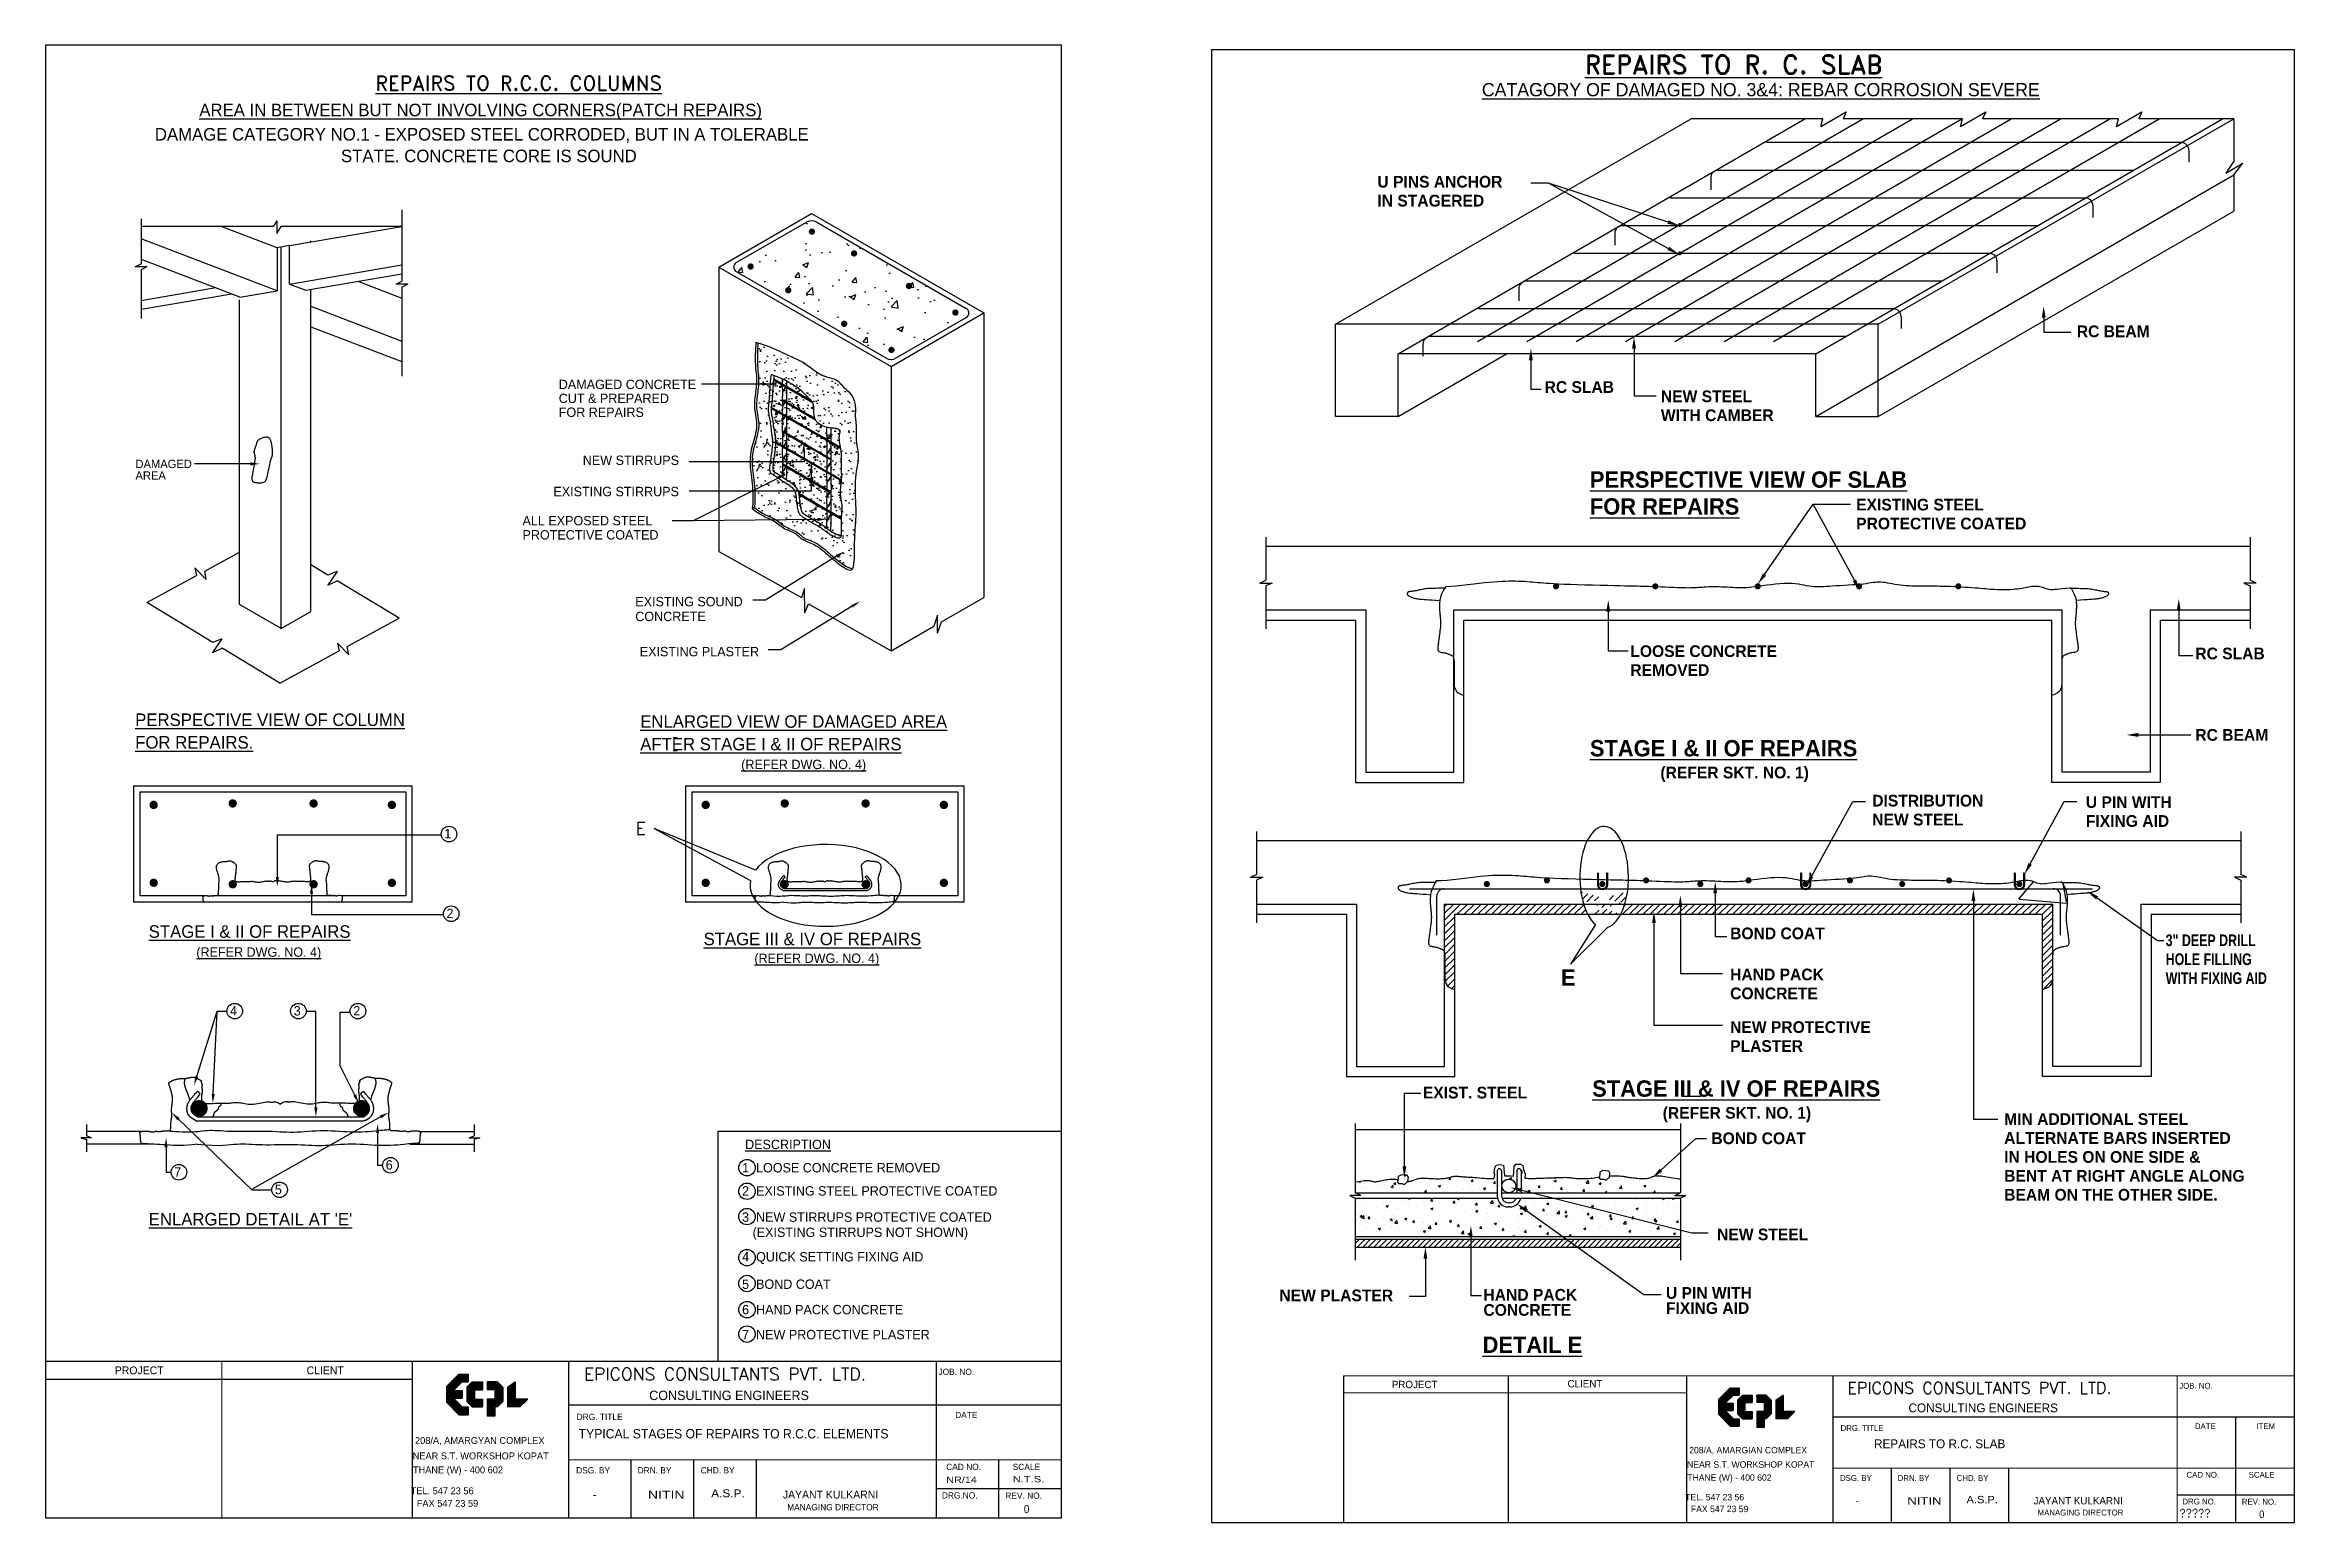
# Model space of a CAD drawing. Header units: millimetres. Extents: x -8855 to 105318, y -17958 to 67465.
# Drawn here: x 55271 to 98417, y 39129 to 67465 of the extents above; entities that cross this region are included whole.
import ezdxf
from ezdxf.lldxf.tags import DXFTag

# ---------------------------------------------------------------- set-up
doc = ezdxf.new("R2010")
doc.units = ezdxf.units.MM
doc.header["$LTSCALE"] = 25
for name, color, linetype in [('4', 4, 'Continuous'), ('9', 3, 'Continuous'), ('COL', 3, 'Continuous'), ('DIM', 5, 'Continuous'), ('REN', 3, 'Continuous'), ('TEXT', 2, 'Continuous'), ('TITLE', 4, 'Continuous')]:
    doc.layers.add(name, color=color, linetype=linetype)
doc.styles.add('ROMANC', font='romanc', dxfattribs={"height": 5})
doc.styles.add('ROMAND', font='romand.shx')
doc.styles.add('ROMANS', font='stylu.ttf')
doc.styles.add('STYLE1', font='')
doc.styles.add('STYLE2', font='romand.shx')
doc.styles.get('STYLE1').set_extended_font_data('DomBold BT')
tags = doc.linetypes.add('HIDDEN2', pattern=[4.7625, 3.175, -1.5875]).pattern_tags.tags
tags[6:7] = [DXFTag(74, 4), DXFTag(75, 0), DXFTag(340, '0'), DXFTag(46, 1.0), DXFTag(50, 0.0), DXFTag(44, 0.0), DXFTag(45, 0.0)]
tags[4:5] = [DXFTag(74, 4), DXFTag(75, 0), DXFTag(340, '0'), DXFTag(46, 1.0), DXFTag(50, 0.0), DXFTag(44, 0.0), DXFTag(45, 0.0)]
pattern_1 = [(50, (135455.7, 13064.58), (364.3693, -31.8782), [38.1, -419.1]), (355, (135455.7, 13064.58), (-70.4857, 382.1133), [30.48, -335.28]), (100.451, (135486.06, 13061.92), (293.885, 350.2334), [32.38, -356.18]), (46.1842, (135455.7, 13166.2), (542.158, -84.0847), [57.15, -628.65]), (96.6356, (135500.9, 13159.2), (474.8085, 494.851), [48.57, -534.27]), (351.184, (135455.7, 13166.2), (474.8092, 494.8502), [45.72, -502.92]), (21, (135506.5, 13140.78), (303.2298, -204.531), [38.1, -419.1]), (326, (135506.5, 13140.78), (123.604, 368.376), [30.48, -335.28]), (71.4514, (135531.77, 13123.74), (426.833, 163.8457), [32.38, -356.18]), (37.5, (135455.7, 13064.58), (6.1772, 169.11008), [0, -331.216, 0, -340.36, 0, -336.55]), (7.5, (135455.7, 13064.58), (133.63933, 200.36115), [0, -194.056, 0, -323.596, 0, -128.27]), (327.5, (135342.42, 13064.58), (271.1812, -11.45749), [0, -127, 0, -396.24, 0, -525.78]), (317.5, (135291.62, 13064.58), (296.25836, 50.853), [0, -165.1, 0, -263.144, 0, -373.38])]
pattern_2 = [(45, (0, 0), (-5.01511177, 5.01511177), [])]
pattern_3 = [(50, (4046516, 390283), (10884.934, -952.308), [1138.175, -12519.922]), (355, (4046516, 390283), (-2105.643, 11415.005), [910.54, -10015.938]), (100.451, (4047423, 390203), (8779.33, 10462.645), [967.3, -10640.29]), (46.1842, (4046516, 393318), (16196.08, -2511.89), [1707.26, -18779.884]), (96.6356, (4047866, 393109), (14184.12, 14782.86), [1450.95, -15960.437]), (351.184, (4046516, 393318), (14184.14, 14782.836), [1365.81, -15023.91]), (21, (4048034, 392559), (9058.49, -6110.028), [1138.175, -12519.922]), (326, (4048034, 392559), (3692.468, 11004.624), [910.54, -10015.938]), (71.4514, (4048788, 392050), (12750.933, 4894.62), [967.3, -10640.29]), (37.5, (4046516, 390283), (184.534, 5051.885), [0, -9894.533, 0, -10167.695, 0, -10053.877]), (7.5, (4046516, 390283), (3992.255, 5985.4594), [0, -5797.1035, 0, -9666.898, 0, -3831.855]), (327.5, (4043132, 390283), (8101.0915, -342.2736), [0, -3793.916, 0, -11837.018, 0, -15706.812]), (317.5, (4041614, 390283), (8850.231, 1519.149), [0, -4932.09, 0, -7860.994, 0, -11154.113])]

msp = doc.modelspace()

# ---------------------------------------------------------------- texts
at = {"color": 7, "style": 'ROMANS'}
for s, p in [('AREA', (57005.82266, 59132.61131)), ('DAMAGED', (57005.82266, 59354.36838))]:
    msp.add_text(s, height=160, dxfattribs=at).set_placement(p)
at = {"layer": '9', "color": 7}
for s, height, style, p in [('EPICONS CONSULTANTS PVT. LTD.', 224.6884702, 'ROMANC', (89833.85461, 41606.08434)), (' CONSULTING ENGINEERS', 168.5163527, 'ROMANS', (90942.30634, 41251.56563))]:
    msp.add_text(s, height=height, dxfattribs=dict(at, style=style)).set_placement(p)
at = {"layer": 'DIM', "color": 7, "style": 'ROMANS'}
msp.add_text(' JAYANT KULKARNI', height=140.4302939, dxfattribs=at).set_placement((93352.17865, 39485.30585))
at = {"layer": 'TEXT'}
for s, height, style, p in [('%%UREPAIRS TO R. C. SLAB', 358.4802411, 'STYLE2', (84800.99839, 66911.29966)), ('%%UREPAIRS TO R.C.C. COLUMNS', 280, 'ROMAND', (61606.45427, 66593.53193)), ('%%uCATAGORY OF DAMAGED NO. 3&4: REBAR CORROSION SEVERE', 253.9235041, 'ROMANS', (82824.26749, 66481.91913)), ('%%UAREA IN BETWEEN BUT NOT INVOLVING CORNERS(PATCH REPAIRS)', 240, 'ROMANS', (58230.51325, 66099.64192)), ('DAMAGE CATEGORY NO.1 - EXPOSED STEEL CORRODED, BUT IN A TOLERABLE', 240, 'ROMANS', (57378.56877, 65633.62792)), ('STATE. CONCRETE CORE IS SOUND', 240, 'ROMANS', (60947.92586, 65218.79371)), ('U PINS ANCHOR', 224.0501507, 'STYLE1', (80821.48899, 64731.73399)), ('IN STAGERED', 224.0501507, 'STYLE1', (80821.48899, 64368.98613)), ('RC BEAM', 224.050151, 'STYLE1', (94233.23441, 61863.6979)), ('DAMAGED CONCRETE', 180, 'ROMANS', (65123.33518, 60868.4682)), ('RC SLAB', 224.050151, 'STYLE1', (84027.82231, 60795.46376)), ('NEW STEEL', 224.050151, 'STYLE1', (86257.47881, 60617.42475)), ('CUT & PREPARED ', 180, 'ROMANS', (65123.33518, 60601.5592)), ('FOR REPAIRS', 180, 'ROMANS', (65123.33518, 60334.6502)), ('WITH CAMBER', 224.0501507, 'STYLE1', (86257.47881, 60254.67688)), ('NEW STIRRUPS', 180, 'ROMANS', (65583.85867, 59413.76875)), ('%%UPERSPECTIVE VIEW OF SLAB', 313.670211, 'STYLE1', (84896.0373, 58977.51503)), ('EXISTING STIRRUPS', 180, 'ROMANS', (65019.97038, 58814.61412)), ('%%UFOR REPAIRS', 313.670211, 'STYLE1', (84896.0373, 58461.19173)), ('EXISTING STEEL', 224.0501507, 'STYLE1', (90002.0876, 58541.90611)), ('ALL EXPOSED STEEL', 180, 'ROMANS', (64428.2475, 58255.61498)), ('PROTECTIVE COATED', 224.0501507, 'STYLE1', (90002.0876, 58179.15825)), ('PROTECTIVE COATED', 180, 'ROMANS', (64428.2475, 57984.10107)), ('CONCRETE', 180, 'ROMANS', (66590.79766, 56419.58058)), ('EXISTING SOUND', 180, 'ROMANS', (66590.79766, 56703.79307)), ('EXISTING PLASTER', 180, 'ROMANS', (66676.56972, 55745.24547)), ('LOOSE CONCRETE', 224.0501507, 'STYLE1', (85671.40437, 55731.80248)), ('RC SLAB', 224.050151, 'STYLE1', (96505.65634, 55687.29273)), ('REMOVED', 224.050151, 'STYLE1', (85671.40437, 55369.05462)), ('%%UPERSPECTIVE VIEW OF COLUMN', 240, 'ROMANS', (57001.08902, 54408.81802)), ('%%UENLARGED VIEW OF DAMAGED AREA', 240, 'ROMANS', (66685.53012, 54374.69968)), ('%%UFOR REPAIRS.', 240, 'ROMANS', (57001.08902, 53976.02948)), ('%%UAFTER STAGE I & II OF REPAIRS', 240, 'ROMANS', (66685.53012, 53941.91114)), ('%%USTAGE I & II OF REPAIRS', 313.670211, 'STYLE1', (84896.0373, 53826.29824)), ('RC BEAM', 224.050151, 'STYLE1', (96505.65634, 54126.69267)), ('%%U(REFER DWG. NO. 4)', 180, 'ROMANS', (68622.42588, 53582.70345)), ('(REFER SKT. NO. 1)', 224.0501507, 'STYLE1', (86248.1975, 53404.91364)), ('DISTRIBUTION', 224.0501507, 'STYLE1', (90310.46063, 52865.38142)), ('NEW STEEL', 224.050151, 'STYLE1', (90310.46063, 52502.63356)), ('U PIN WITH', 224.050151, 'STYLE1', (94406.35515, 52838.49396)), ('FIXING AID', 224.050151, 'STYLE1', (94406.35515, 52475.7461)), ('1', 180, 'ROMANS', (62928.33832, 52253.37384)), ('E', 240, 'ROMAND', (66596.29765, 52326.02893)), ('%%USTAGE I & II OF REPAIRS', 240, 'ROMANS', (57259.70849, 50348.79446)), ('2', 180, 'ROMANS', (62970.06496, 50725.41165)), ('BOND COAT', 224.050151, 'STYLE1', (87585.60815, 50320.72878)), ('%%U(REFER DWG. NO. 4)', 180, 'ROMANS', (58173.49699, 49984.88004)), ('%%USTAGE III & IV OF REPAIRS', 240, 'ROMANS', (67899.83022, 50206.37268)), ('%%U(REFER DWG. NO. 4)', 180, 'ROMANS', (68874.18532, 49866.14039)), ('E', 313.67021, 'STYLE1', (84342.16285, 49431.41472)), ('HAND PACK', 224.050151, 'STYLE1', (87585.60815, 49533.03107)), ('CONCRETE', 224.050151, 'STYLE1', (87585.60815, 49170.2832)), ('4', 180, 'ROMANS', (58819.64365, 48858.90497)), ('3', 180, 'ROMANS', (60040.42536, 48858.90497)), ('2', 180, 'ROMANS', (61182.05324, 48858.90497)), ('NEW PROTECTIVE', 224.0501507, 'STYLE1', (87585.60815, 48524.23539)), ('PLASTER', 224.050151, 'STYLE1', (87585.60815, 48161.48753)), ('EXIST. STEEL', 224.0501507, 'STYLE1', (81693.39915, 47268.72025)), ('%%USTAGE III & IV OF REPAIRS', 313.670211, 'STYLE1', (84940.16107, 47301.71872)), ('(REFER SKT. NO. 1)', 224.0501507, 'STYLE1', (86292.32127, 46880.33413)), ('BOND COAT', 224.050151, 'STYLE1', (87225.35784, 46392.08872)), ('ALTERNATE BARS INSERTED', 224.0501507, 'STYLE1', (92840.58403, 46397.86885)), ('MIN ADDITIONAL STEEL', 224.0501507, 'STYLE1', (92840.58403, 46760.61672)), ('%%UDESCRIPTION', 180, 'ROMANS', (68696.5496, 46297.11504)), ('IN HOLES ON ONE SIDE &', 224.0501507, 'STYLE1', (92840.58403, 46035.12099)), ('7', 180, 'ROMANS', (57749.02979, 45769.16253)), ('6', 180, 'ROMANS', (61804.98008, 45904.82845)), ('1  LOOSE CONCRETE REMOVED', 180, 'ROMANS', (68639.08024, 45849.82698)), ('BENT AT RIGHT ANGLE ALONG', 224.0501507, 'STYLE1', (92840.58403, 45672.37313)), ('5', 180, 'ROMANS', (59679.2263, 45433.38072)), ('2  EXISTING STEEL PROTECTIVE COATED', 180, 'ROMANS', (68639.08024, 45406.05306)), ('BEAM ON THE OTHER SIDE.', 224.0501507, 'STYLE1', (92840.58403, 45309.62527)), ("%%UENLARGED DETAIL AT 'E'", 240, 'ROMANS', (57259.70849, 44834.07575)), ('3  NEW STIRRUPS PROTECTIVE COATED', 180, 'ROMANS', (68639.08024, 44903.81789)), ('   (EXISTING STIRRUPS NOT SHOWN)', 180, 'ROMANS', (68639.08024, 44612.38932)), ('NEW STEEL', 224.050151, 'STYLE1', (87335.13825, 44549.39536)), ('4  QUICK SETTING FIXING AID', 180, 'ROMANS', (68639.08024, 44142.94232)), ('5  BOND COAT', 180, 'ROMANS', (68639.08024, 43617.08068)), ('NEW PLASTER', 224.0501507, 'STYLE1', (78942.54321, 43380.59832)), ('HAND PACK', 224.050151, 'STYLE1', (82854.93764, 43391.65902)), ('U PIN WITH', 224.050151, 'STYLE1', (86354.13652, 43427.40414)), ('6  HAND PACK CONCRETE', 180, 'ROMANS', (68639.08024, 43129.72258)), ('CONCRETE', 224.050151, 'STYLE1', (82854.93764, 43101.46073)), ('FIXING AID', 224.050151, 'STYLE1', (86354.13652, 43137.20585)), ('7  NEW PROTECTIVE PLASTER', 180, 'ROMANS', (68639.08024, 42650.97641)), ('%%UDETAIL E', 313.670211, 'STYLE1', (82838.46809, 42390.04176)), (' PROJECT', 150, 'ROMANS', (56553.80283, 41980.40179)), (' CLIENT', 150, 'ROMANS', (60232.42374, 41980.40179)), ('EPICONS CONSULTANTS PVT. LTD.', 240, 'ROMANC', (65606.70734, 41863.9637)), (' JOB. NO.', 120, 'ROMANS', (72359.36555, 41967.60548)), (' CONSULTING ENGINEERS', 180, 'ROMANS', (66790.69518, 41485.28611)), (' DRG. TITLE', 120, 'ROMANS', (65421.56504, 41102.32605)), ('DATE', 120, 'ROMANS', (72724.48531, 41139.96527)), ('208/A, AMARGYAN COMPLEX', 132, 'ROMANS', (62367.47235, 40644.14595)), ('THANE (W) - 400 602', 132, 'ROMANS', (62327.23152, 40081.43297)), ('NEAR S.T. WORKSHOP KOPAT', 132, 'ROMANS', (62322.22156, 40349.48327)), (' DSG. BY', 120, 'ROMANS', (65411.3901, 40079.11987)), (' DRN. BY', 120, 'ROMANS', (66590.41176, 40079.11987)), (' CHD. BY', 120, 'ROMANS', (67800.46032, 40079.11987)), ('CAD NO.', 120, 'ROMANS', (72552.4724, 40144.81011)), ('SCALE', 120, 'ROMANS', (73827.43537, 40143.94198)), (' TEL. 547 23 56', 132, 'ROMANS', (62235.15567, 39679.95015)), (' JAYANT KULKARNI', 150, 'ROMANS', (69364.78967, 39598.6635)), (' DRG.NO.', 120, 'ROMANS', (72424.53915, 39597.44695)), (' REV. NO.', 120, 'ROMANS', (73641.45851, 39592.84128)), ('FAX 547 23 59', 132, 'ROMANS', (62400.76652, 39439.78134)), ('-', 150, 'ROMANS', (65776.55423, 39595.87809)), (' MANAGING DIRECTOR', 120, 'ROMANS', (69458.20357, 39371.37504))]:
    msp.add_text(s, height=height, dxfattribs=dict(at, style=style)).set_placement(p)
for s, height, style, width, p in [('3" DEEP DRILL', 224.0501507, 'STYLE1', 0.793373, (95938.05424, 50188.39173)), ('HOLE FILLING', 224.0501507, 'STYLE1', 0.793373, (95938.05424, 49825.64387)), ('WITH FIXING AID', 224.0501507, 'STYLE1', 0.793373, (95938.05424, 49462.89601)), ('TYPICAL STAGES OF REPAIRS TO R.C.C. ELEMENTS', 180, 'ROMANS', 0.969895, (65504.96154, 40750.03055)), ('NITIN', 150, 'ROMANS', 1.340597, (66833.75476, 39596.09896)), ('A.S.P.', 150, 'ROMANS', 1.129672, (68047.01026, 39622.95431)), ('NR/14', 120, 'ROMANS', 1.293053, (72552.4724, 39897.98388)), ('N.T.S.', 120, 'ROMANS', 1.334185, (73827.43537, 39910.82831)), ('0', 156, 'ROMANS', 0.9, (74042.37284, 39318.376))]:
    msp.add_text(s, height=height, dxfattribs=dict(at, style=style, width=width)).set_placement(p)
at = {"layer": 'TEXT', "color": 7, "style": 'ROMANS'}
for s, height, p in [(' PROJECT', 140.430294, (81045.30486, 41714.00251)), (' CLIENT', 140.430294, (84415.40721, 41728.75082)), (' JOB. NO.', 112.344235, (96155.70645, 41703.11397)), (' DRG. TITLE', 112.3442351, (89660.52402, 40893.03768)), ('DATE', 112.344235, (96497.53228, 40928.27559)), ('ITEM', 112.344235, (97676.68214, 40929.52343)), ('208/A, AMARGIAN COMPLEX', 123.5786586, (86801.27646, 40464.08857)), ('NEAR S.T. WORKSHOP KOPAT', 123.5786586, (86758.91259, 40188.22479)), ('THANE (W) - 400 602', 123.5786586, (86763.60292, 39937.27557)), (' DSG. BY', 112.344235, (89650.99823, 39935.11005)), (' DRN. BY', 112.344235, (90754.80061, 39935.11005)), (' CHD. BY', 112.344235, (91887.65045, 39935.11005)), ('CAD NO.', 112.344235, (96336.49347, 39996.60938)), ('SCALE', 112.344235, (97530.1163, 39995.79663)), (' TEL. 547 23 56', 123.5786586, (86677.40133, 39561.40657)), ('FAX 547 23 59', 123.5786586, (86832.44653, 39336.56006)), (' MANAGING DIRECTOR', 112.3442351, (93439.63292, 39272.51795)), (' REV. NO.', 112.344235, (97356.0044, 39479.85508))]:
    msp.add_text(s, height=height, dxfattribs=at).set_placement(p)
at = {"layer": 'TEXT', "color": 1, "style": 'ROMANS'}
msp.add_text(' DRG.NO.', height=112.344235, dxfattribs=at).set_placement((96216.7221, 39484.16691))
at = {"layer": 'TEXT', "color": 7, "style": 'ROMANS', "width": 0.9}
msp.add_text('0', height=146.04751, dxfattribs=at).set_placement((97731.34117, 39222.90014))
at = {"layer": 'TITLE', "color": 7}
for s, height, style, p in [('REPAIRS TO R.C. SLAB ', 168.5163527, 'ROMANS', (90344.89968, 40563.21794)), ('-', 140.43029, 'ROMANS', (89992.86559, 39482.69815)), ('?????', 154.473323, 'ROMANC', (96201.93076, 39237.74356))]:
    msp.add_text(s, height=height, dxfattribs=dict(at, style=style)).set_placement(p)
at = {"layer": 'TITLE', "color": 7, "style": 'ROMANS'}
for s, width, p in [('NITIN', 1.340597, (90982.6188, 39482.90492)), ('A.S.P.', 1.129672, (92118.47098, 39508.04695))]:
    msp.add_text(s, height=140.430294, dxfattribs=dict(at, width=width)).set_placement(p)

# ---------------------------------------------------------------- blocks, each defined once
blk = doc.blocks.new('*X3')
at = {"color": 0}
for p, q in [((97343, 4906), (98027, 5590)), ((97343, 4924), (98009, 5590)), ((97343, 4942), (97991, 5590)), ((97343, 4959), (97974, 5590)), ((97343, 4977), (97956, 5590)), ((97343, 4995), (97938, 5590)), ((97343, 5012), (97921, 5590)), ((97343, 5030), (97903, 5590)), ((97343, 5048), (97885, 5590)), ((97343, 5065), (97868, 5590)), ((97343, 5083), (97850, 5590)), ((97343, 5101), (97832, 5590)), ((97343, 5118), (97815, 5590)), ((97343, 5136), (97797, 5590)), ((97343, 5154), (97779, 5590)), ((97343, 5171), (97762, 5590)), ((97343, 5189), (97744, 5590)), ((97343, 4889), (98043, 5589)), ((97343, 4871), (98043, 5571)), ((97343, 4853), (98043, 5553)), ((97343, 4694), (97714, 5065)), ((97343, 4712), (97696, 5065)), ((97343, 4730), (97678, 5065)), ((97343, 4747), (97661, 5065)), ((97343, 4765), (97643, 5065)), ((97343, 4783), (97625, 5065)), ((97343, 4800), (97608, 5065)), ((97343, 4818), (97590, 5065)), ((97343, 4836), (97572, 5065)), ((97350, 4683), (97732, 5065)), ((97359, 4674), (97749, 5065)), ((97367, 4666), (97767, 5065)), ((97376, 4657), (97785, 5065)), ((97385, 4648), (97802, 5065)), ((97394, 4639), (97820, 5065)), ((97588, 4815), (97838, 5065)), ((97605, 4815), (97843, 5053)), ((97623, 4815), (97843, 5035)), ((97847, 5340), (98043, 5536)), ((97865, 5340), (98043, 5518)), ((97883, 5340), (98043, 5500)), ((97900, 5340), (98043, 5483)), ((97918, 5340), (98043, 5465)), ((97936, 5340), (98043, 5447)), ((97953, 5340), (98043, 5430)), ((97971, 5340), (98043, 5412)), ((97989, 5340), (98043, 5394)), ((98007, 5340), (98043, 5377)), ((98024, 5340), (98043, 5359)), ((98042, 5340), (98043, 5341)), ((97403, 4630), (97579, 4807)), ((97412, 4621), (97588, 4798)), ((97420, 4613), (97597, 4789)), ((97429, 4604), (97606, 4781)), ((97438, 4595), (97615, 4772)), ((97447, 4586), (97624, 4763)), ((97456, 4577), (97633, 4754)), ((97465, 4568), (97641, 4745)), ((97473, 4560), (97650, 4736)), ((97482, 4551), (97659, 4728)), ((97491, 4542), (97668, 4719)), ((97500, 4533), (97677, 4710)), ((97509, 4524), (97686, 4701)), ((97518, 4515), (97694, 4692)), ((97526, 4507), (97703, 4683)), ((97535, 4498), (97712, 4674)), ((97544, 4489), (97721, 4666)), ((97553, 4480), (97730, 4657)), ((97562, 4471), (97739, 4648)), ((97571, 4462), (97747, 4639)), ((97579, 4454), (97756, 4630)), ((97588, 4445), (97765, 4621)), ((97597, 4436), (97774, 4613)), ((97606, 4427), (97783, 4604)), ((97615, 4418), (97792, 4595)), ((97624, 4409), (97800, 4586)), ((97633, 4400), (97809, 4577)), ((97641, 4815), (97843, 5017)), ((97641, 4392), (97818, 4568)), ((97650, 4383), (97827, 4560)), ((97658, 4815), (97843, 5000)), ((97659, 4374), (97836, 4551)), ((97668, 4365), (97845, 4542)), ((97676, 4815), (97843, 4982)), ((97677, 4356), (97861, 4540)), ((97686, 4347), (97878, 4540)), ((97694, 4815), (97843, 4964)), ((97694, 4339), (97896, 4540)), ((97703, 4330), (97914, 4540)), ((97711, 4815), (97843, 4947)), ((97712, 4321), (97931, 4540)), ((97721, 4312), (97949, 4540)), ((97729, 4815), (97843, 4929)), ((97730, 4303), (97967, 4540)), ((97739, 4294), (97984, 4540)), ((97747, 4815), (97843, 4911)), ((97752, 4290), (98002, 4540)), ((97764, 4815), (97843, 4894)), ((97770, 4290), (98020, 4540)), ((97782, 4815), (97843, 4876)), ((97787, 4290), (98037, 4540)), ((97800, 4815), (97843, 4858)), ((97805, 4290), (98043, 4528)), ((97817, 4815), (97843, 4841)), ((97823, 4290), (98043, 4510)), ((97835, 4815), (97843, 4823)), ((97840, 4290), (98043, 4493)), ((97858, 4290), (98043, 4475)), ((97876, 4290), (98043, 4457)), ((97893, 4290), (98043, 4440)), ((97911, 4290), (98043, 4422)), ((97929, 4290), (98043, 4404)), ((97946, 4290), (98043, 4387)), ((97964, 4290), (98043, 4369)), ((97982, 4290), (98043, 4351)), ((97999, 4290), (98043, 4334)), ((98017, 4290), (98043, 4316)), ((98035, 4290), (98043, 4298))]:
    blk.add_line(p, q, dxfattribs=at)
blk = doc.blocks.new('*X4')
at = {"color": 0}
for p, q in [((97993, 4849), (98484, 5340)), ((97993, 4867), (98466, 5340)), ((97993, 4885), (98448, 5340)), ((97993, 4902), (98431, 5340)), ((97993, 4920), (98413, 5340)), ((97993, 4938), (98395, 5340)), ((97993, 4955), (98378, 5340)), ((97993, 4973), (98360, 5340)), ((97993, 4991), (98342, 5340)), ((97993, 5008), (98325, 5340)), ((97993, 5026), (98307, 5340)), ((97993, 5044), (98289, 5340)), ((97993, 5061), (98272, 5340)), ((97993, 5079), (98254, 5340)), ((97993, 5097), (98236, 5340)), ((97993, 5114), (98219, 5340)), ((97993, 5132), (98201, 5340)), ((97993, 5150), (98183, 5340)), ((97993, 5167), (98166, 5340)), ((97993, 4832), (98243, 5082)), ((97993, 4814), (98243, 5064)), ((97993, 4796), (98243, 5046)), ((98251, 5090), (98493, 5332)), ((98269, 5090), (98493, 5314)), ((98287, 5090), (98493, 5296)), ((98305, 5090), (98493, 5279)), ((98322, 5090), (98493, 5261)), ((98340, 5090), (98493, 5243)), ((98358, 5090), (98493, 5225)), ((98375, 5090), (98493, 5208)), ((98393, 5090), (98493, 5190)), ((98411, 5090), (98493, 5172)), ((98428, 5090), (98493, 5155)), ((98446, 5090), (98493, 5137)), ((98464, 5090), (98493, 5119)), ((98481, 5090), (98493, 5102)), ((98643, 5093), (98890, 5340)), ((98643, 5110), (98873, 5340)), ((98643, 5128), (98855, 5340)), ((98643, 5146), (98837, 5340)), ((98643, 5163), (98820, 5340)), ((98643, 5181), (98802, 5340)), ((98643, 5199), (98784, 5340)), ((98643, 5216), (98767, 5340)), ((98643, 5234), (98749, 5340)), ((98643, 5252), (98731, 5340)), ((98643, 5269), (98714, 5340)), ((98643, 5287), (98696, 5340)), ((98643, 5305), (98678, 5340)), ((98643, 5322), (98661, 5340)), ((98658, 5090), (98908, 5340)), ((98676, 5090), (98926, 5340)), ((98693, 5090), (98943, 5340)), ((98711, 5090), (98961, 5340)), ((98729, 5090), (98976, 5337)), ((98746, 5090), (98984, 5328)), ((98764, 5090), (98993, 5319)), ((98782, 5090), (99002, 5310)), ((98799, 5090), (99011, 5302)), ((98817, 5090), (99020, 5293)), ((98835, 5090), (99029, 5284)), ((98853, 5090), (99037, 5275)), ((98870, 5090), (99046, 5266)), ((98888, 5090), (99055, 5257)), ((98893, 5077), (99064, 5249)), ((98893, 5060), (99073, 5240)), ((98893, 5042), (99082, 5231)), ((98893, 5024), (99090, 5222)), ((98893, 5007), (99099, 5213)), ((98893, 4989), (99108, 5204)), ((98893, 4971), (99117, 5196)), ((98893, 4954), (99126, 5187)), ((98893, 4936), (99135, 5178)), ((98893, 4918), (99143, 5168)), ((98893, 4901), (99143, 5151)), ((98893, 4883), (99143, 5133)), ((98893, 4865), (99143, 5115)), ((98893, 4848), (99143, 5098)), ((98893, 4830), (99143, 5080)), ((98893, 4812), (99143, 5062)), ((98893, 4795), (99143, 5045)), ((99293, 5089), (99543, 5339)), ((99293, 5071), (99543, 5321)), ((99293, 5106), (99492, 5306)), ((99293, 5053), (99543, 5303)), ((99293, 5036), (99543, 5286)), ((99293, 5124), (99437, 5268)), ((99293, 5018), (99543, 5268)), ((99293, 5000), (99543, 5250)), ((99293, 4982), (99543, 5232)), ((99293, 5142), (99381, 5230)), ((99293, 4965), (99543, 5215)), ((99293, 4947), (99543, 5197)), ((99293, 5159), (99326, 5192)), ((99293, 4929), (99543, 5179)), ((99293, 4912), (99543, 5162)), ((99293, 4894), (99543, 5144)), ((99293, 4876), (99543, 5126)), ((99293, 4859), (99543, 5109)), ((99293, 4841), (99543, 5091)), ((99293, 4823), (99543, 5073)), ((99293, 4806), (99543, 5056)), ((99293, 4788), (99543, 5038)), ((97993, 4779), (98243, 5029)), ((97993, 4761), (98243, 5011)), ((97993, 4743), (98243, 4993)), ((97993, 4725), (98243, 4975)), ((97994, 4709), (98243, 4958)), ((98003, 4700), (98243, 4940)), ((98012, 4692), (98243, 4922)), ((98021, 4683), (98243, 4905)), ((98030, 4674), (98243, 4887)), ((98038, 4665), (98243, 4869)), ((98047, 4656), (98243, 4852)), ((98056, 4647), (98243, 4834)), ((98065, 4639), (98243, 4816)), ((98074, 4630), (98243, 4799)), ((98083, 4621), (98252, 4790)), ((98092, 4612), (98270, 4790)), ((98100, 4603), (98287, 4790)), ((98109, 4594), (98305, 4790)), ((98118, 4585), (98323, 4790)), ((98127, 4577), (98340, 4790)), ((98136, 4568), (98358, 4790)), ((98145, 4559), (98376, 4790)), ((98153, 4550), (98393, 4790)), ((98162, 4541), (98411, 4790)), ((98179, 4540), (98429, 4790)), ((98196, 4540), (98446, 4790)), ((98214, 4540), (98464, 4790)), ((98232, 4540), (98482, 4790)), ((98249, 4540), (98493, 4784)), ((98267, 4540), (98493, 4766)), ((98285, 4540), (98493, 4748)), ((98303, 4540), (98493, 4730)), ((98320, 4540), (98493, 4713)), ((98338, 4540), (98493, 4695)), ((98356, 4540), (98493, 4677)), ((98373, 4540), (98493, 4660)), ((98391, 4540), (98493, 4642)), ((98409, 4540), (98493, 4624)), ((98426, 4540), (98493, 4607)), ((98444, 4540), (98493, 4589)), ((98462, 4540), (98493, 4571)), ((98479, 4540), (98493, 4554)), ((98643, 4527), (99143, 5027)), ((98643, 4509), (99143, 5009)), ((98643, 4492), (99143, 4992)), ((98643, 4474), (99143, 4974)), ((98643, 4456), (99143, 4956)), ((98643, 4439), (99143, 4939)), ((98643, 4421), (99143, 4921)), ((98643, 4403), (99143, 4903)), ((98643, 4386), (99143, 4886)), ((98643, 4368), (99143, 4868)), ((98643, 4350), (99143, 4850)), ((98643, 4332), (99143, 4832)), ((98643, 4315), (99143, 4815)), ((98643, 4297), (99143, 4797)), ((98643, 4545), (98888, 4790)), ((98643, 4562), (98871, 4790)), ((98643, 4580), (98853, 4790)), ((98643, 4598), (98835, 4790)), ((98643, 4615), (98818, 4790)), ((98643, 4633), (98800, 4790)), ((98643, 4651), (98782, 4790)), ((98643, 4668), (98765, 4790)), ((98643, 4686), (98747, 4790)), ((98643, 4704), (98729, 4790)), ((98643, 4721), (98712, 4790)), ((98643, 4739), (98694, 4790)), ((98643, 4757), (98676, 4790)), ((98643, 4774), (98659, 4790)), ((98643, 4279), (98893, 4529)), ((98643, 4262), (98893, 4512)), ((98643, 4244), (98893, 4494)), ((98657, 4240), (98893, 4476)), ((98674, 4240), (98893, 4459)), ((98692, 4240), (98893, 4441)), ((98710, 4240), (98893, 4423)), ((98727, 4240), (98893, 4406)), ((98745, 4240), (98893, 4388)), ((98763, 4240), (98893, 4370)), ((98780, 4240), (98893, 4353)), ((98798, 4240), (98893, 4335)), ((98816, 4240), (98893, 4317)), ((98904, 4540), (99143, 4779)), ((98921, 4540), (99143, 4762)), ((98939, 4540), (99143, 4744)), ((98957, 4540), (99143, 4726)), ((99292, 4540), (99542, 4790)), ((99293, 4770), (99543, 5020)), ((99293, 4753), (99543, 5003)), ((99293, 4735), (99543, 4985)), ((99293, 4717), (99543, 4967)), ((99293, 4700), (99543, 4950)), ((99293, 4682), (99543, 4932)), ((99293, 4664), (99543, 4914)), ((99293, 4647), (99543, 4897)), ((99293, 4629), (99543, 4879)), ((99293, 4611), (99543, 4861)), ((99293, 4594), (99543, 4844)), ((99293, 4576), (99543, 4826)), ((99293, 4558), (99543, 4808)), ((99310, 4540), (99560, 4790)), ((99328, 4540), (99578, 4790)), ((99345, 4540), (99595, 4790)), ((99363, 4540), (99613, 4790)), ((99381, 4540), (99631, 4790)), ((99399, 4540), (99649, 4790)), ((99416, 4540), (99666, 4790)), ((99434, 4540), (99684, 4790)), ((99452, 4540), (99702, 4790)), ((99469, 4540), (99719, 4790)), ((99487, 4540), (99737, 4790)), ((99505, 4540), (99755, 4790)), ((99522, 4540), (99772, 4790)), ((99540, 4540), (99790, 4790)), ((99558, 4540), (99808, 4790)), ((99575, 4540), (99825, 4790)), ((99593, 4540), (99843, 4790)), ((99611, 4540), (99861, 4790)), ((99628, 4540), (99878, 4790)), ((99646, 4540), (99896, 4790)), ((99664, 4540), (99914, 4790)), ((99681, 4540), (99931, 4790)), ((98833, 4240), (98893, 4300)), ((98851, 4240), (98893, 4282)), ((98869, 4240), (98893, 4264)), ((98886, 4240), (98893, 4247))]:
    blk.add_line(p, q, dxfattribs=at)
blk = doc.blocks.new('*X5')
at = {"color": 0}
for p, q in [((97343, 4906), (98027, 5590)), ((97343, 4924), (98009, 5590)), ((97343, 4942), (97991, 5590)), ((97343, 4959), (97974, 5590)), ((97343, 4977), (97956, 5590)), ((97343, 4995), (97938, 5590)), ((97343, 5012), (97921, 5590)), ((97343, 5030), (97903, 5590)), ((97343, 5048), (97885, 5590)), ((97343, 5065), (97868, 5590)), ((97343, 5083), (97850, 5590)), ((97343, 5101), (97832, 5590)), ((97343, 5118), (97815, 5590)), ((97343, 5136), (97797, 5590)), ((97343, 5154), (97779, 5590)), ((97343, 5171), (97762, 5590)), ((97343, 5189), (97744, 5590)), ((97343, 4889), (98043, 5589)), ((97343, 4871), (98043, 5571)), ((97343, 4853), (98043, 5553)), ((97847, 5340), (98043, 5536)), ((97865, 5340), (98043, 5518)), ((97883, 5340), (98043, 5500)), ((97900, 5340), (98043, 5483)), ((97918, 5340), (98043, 5465)), ((97936, 5340), (98043, 5447)), ((97953, 5340), (98043, 5430)), ((97971, 5340), (98043, 5412)), ((97989, 5340), (98043, 5394)), ((97343, 4694), (97714, 5065)), ((97343, 4712), (97696, 5065)), ((97343, 4730), (97678, 5065)), ((97343, 4747), (97661, 5065)), ((97343, 4765), (97643, 5065)), ((97343, 4783), (97625, 5065)), ((97343, 4800), (97608, 5065)), ((97343, 4818), (97590, 5065)), ((97343, 4836), (97572, 5065)), ((97350, 4683), (97732, 5065)), ((97359, 4674), (97749, 5065)), ((97367, 4666), (97767, 5065)), ((97376, 4657), (97785, 5065)), ((97385, 4648), (97802, 5065)), ((97394, 4639), (97820, 5065)), ((97403, 4630), (97579, 4807)), ((97412, 4621), (97588, 4798)), ((97420, 4613), (97597, 4789)), ((97429, 4604), (97606, 4781)), ((97438, 4595), (97615, 4772)), ((97447, 4586), (97624, 4763)), ((97456, 4577), (97633, 4754)), ((97465, 4568), (97641, 4745)), ((97473, 4560), (97650, 4736)), ((97482, 4551), (97659, 4728)), ((97491, 4542), (97668, 4719)), ((97500, 4533), (97677, 4710)), ((97509, 4524), (97686, 4701)), ((97518, 4515), (97694, 4692)), ((97526, 4507), (97703, 4683)), ((97535, 4498), (97712, 4674)), ((97544, 4489), (97721, 4666)), ((97553, 4480), (97730, 4657)), ((97562, 4471), (97739, 4648)), ((97571, 4462), (97747, 4639)), ((97579, 4454), (97756, 4630)), ((97588, 4815), (97838, 5065)), ((97588, 4445), (97765, 4621)), ((97597, 4436), (97774, 4613)), ((97605, 4815), (97843, 5053)), ((97623, 4815), (97843, 5035)), ((97641, 4815), (97843, 5017)), ((97658, 4815), (97843, 5000)), ((97676, 4815), (97843, 4982)), ((97694, 4815), (97843, 4964)), ((97711, 4815), (97843, 4947)), ((97729, 4815), (97843, 4929)), ((97747, 4815), (97843, 4911)), ((97764, 4815), (97843, 4894)), ((97782, 4815), (97843, 4876)), ((97800, 4815), (97843, 4858)), ((97817, 4815), (97843, 4841)), ((97835, 4815), (97843, 4823)), ((98007, 5340), (98043, 5377)), ((98024, 5340), (98043, 5359)), ((98042, 5340), (98043, 5341)), ((97606, 4427), (97783, 4604)), ((97615, 4418), (97792, 4595)), ((97624, 4409), (97800, 4586)), ((97633, 4400), (97809, 4577)), ((97641, 4392), (97818, 4568)), ((97650, 4383), (97827, 4560)), ((97659, 4374), (97836, 4551)), ((97668, 4365), (97845, 4542)), ((97677, 4356), (97861, 4540)), ((97686, 4347), (97878, 4540)), ((97694, 4339), (97896, 4540)), ((97703, 4330), (97914, 4540)), ((97712, 4321), (97931, 4540)), ((97721, 4312), (97949, 4540)), ((97730, 4303), (97967, 4540)), ((97739, 4294), (97984, 4540)), ((97752, 4290), (98002, 4540)), ((97770, 4290), (98020, 4540)), ((97787, 4290), (98037, 4540)), ((97805, 4290), (98043, 4528)), ((97823, 4290), (98043, 4510)), ((97840, 4290), (98043, 4493)), ((97858, 4290), (98043, 4475)), ((97876, 4290), (98043, 4457)), ((97893, 4290), (98043, 4440)), ((97911, 4290), (98043, 4422)), ((97929, 4290), (98043, 4404)), ((97946, 4290), (98043, 4387)), ((97964, 4290), (98043, 4369)), ((97982, 4290), (98043, 4351)), ((97999, 4290), (98043, 4334)), ((98017, 4290), (98043, 4316)), ((98035, 4290), (98043, 4298))]:
    blk.add_line(p, q, dxfattribs=at)

# ---------------------------------------------------------------- hatches: boundary and pattern name
h = msp.add_hatch()
h.set_pattern_fill('AR-CONC', color=256, scale=6, style=0)
h.set_pattern_definition([(50, (406367.1, 39193.7), (1093.108, -95.6345), [114.3, -1257.3]), (355, (406367.1, 39193.7), (-211.457, 1146.34), [91.44, -1005.84]), (100.451, (406458.2, 39185.8), (881.655, 1050.7), [97.14, -1068.54]), (46.1842, (406367.1, 39498.5), (1626.474, -252.254), [171.45, -1885.95]), (96.6356, (406502.6, 39477.5), (1424.4254, 1484.553), [145.71, -1602.81]), (351.184, (406367.1, 39498.5), (1424.428, 1484.551), [137.16, -1508.76]), (21, (406519.5, 39422.3), (909.6893, -613.593), [114.3, -1257.3]), (326, (406519.5, 39422.3), (370.812, 1105.1278), [91.44, -1005.84]), (71.4514, (406595.3, 39371.2), (1280.499, 491.537), [97.14, -1068.54]), (37.5, (406367.1, 39193.74), (18.5316, 507.33023), [0, -993.648, 0, -1021.08, 0, -1009.65]), (7.5, (406367.1, 39193.74), (400.918, 601.08345), [0, -582.168, 0, -970.788, 0, -384.81]), (327.5, (406027.25, 39193.74), (813.54357, -34.37246), [0, -381, 0, -1188.72, 0, -1577.34]), (317.5, (405874.85, 39193.74), (888.7751, 152.559), [0, -495.3, 0, -789.432, 0, -1120.14])])
h.paths.add_polyline_path([(70072.04922, 64069.24239, 0.2679491923), (69872.04922, 64069.24239), (68527.877, 63293.1842, 0.5773502692), (68527.877, 63119.97912), (71394.27438, 61465.06382, 0.2679491927), (71594.27438, 61465.06382), (72938.4466, 62241.12202, 0.577350269), (72938.4466, 62414.3271)])
h.paths.add_polyline_path([(71808.36162, 62843.94748, -1), (71868.36162, 62843.94748, -1)], flags=16)
h.paths.add_polyline_path([(70626.97155, 62120.23112, -1), (70566.97155, 62120.23112, -1)], flags=16)
h.paths.add_polyline_path([(71533.64214, 61618.87599, -1), (71473.64214, 61618.87599, -1)], flags=16)
h.paths.add_polyline_path([(70755.66447, 63469.63671, -1), (70815.66447, 63469.63671, -1)], flags=16)
h.paths.add_polyline_path([(72699.03123, 62334.89417, -1), (72759.03123, 62334.89417, -1)], flags=16)
h.paths.add_polyline_path([(69554.44651, 62764.1556, -1), (69494.44651, 62764.1556, -1)], flags=16)
h.paths.add_polyline_path([(69947.18351, 63886.79655, -1), (70007.18351, 63886.79655, -1)], flags=16)
h.paths.add_polyline_path([(68832.18455, 63218.51321, -1), (68772.18455, 63218.51321, -1)], flags=16)
h = msp.add_hatch()
h.set_pattern_fill('AR-CONC', color=256, scale=2, style=0)
h.set_pattern_definition(pattern_1)
h.paths.add_polyline_path([(69489.31609, 60901.49004), (69489.74473, 60885.90953), (69490.47388, 60859.53831), (69491.03237, 60833.60901), (69491.29064, 60808.24167), (69491.27856, 60783.79843), (69491.07094, 60760.46504), (69490.74232, 60738.37415), (69490.36631, 60717.66905), (69490.01512, 60698.50879), (69489.7585, 60681.07688), (69489.6605, 60665.53776), (69489.75853, 60651.72448), (69490.01774, 60639.00552), (69490.39178, 60626.80538), (69490.48274, 60624.30319), (70034.8958, 60309.98617), (70028.08122, 60331.86857), (70022.06865, 60359.28687), (70017.9919, 60386.77854), (70015.45, 60413.80957), (70014.04195, 60439.84595), (70013.36675, 60464.35365), (70013.0418, 60486.92255), (70012.75801, 60507.63813), (70012.2247, 60526.70978), (70011.15115, 60544.34686), (70009.24668, 60560.75877), (70006.22059, 60576.15487), (70001.78217, 60590.74454), (69995.64073, 60604.73717), (69991.6616, 60611.46073)], flags=16)
h.paths.add_polyline_path([(69957.95548, 60654.01498), (69953.99329, 60658.21762), (69940.46865, 60671.69167), (69926.19796, 60685.49347), (69911.43077, 60699.76609), (69896.41661, 60714.65262), (69881.26329, 60730.29932), (69865.51176, 60746.86523), (69848.56124, 60764.51257), (69829.81094, 60783.40355), (69808.6601, 60803.7004), (69784.50793, 60825.56533), (69756.75366, 60849.16056), (69724.79651, 60874.64832), (69687.93367, 60902.16116), (69645.05418, 60931.71297), (69594.94506, 60963.28799), (69536.39332, 60996.87046), (69488.55056, 61021.82328), (69488.13387, 61000.58801), (69488.05505, 60969.98241), (69488.39104, 60940.85449), (69488.7394, 60924.91701)], flags=17)
h.paths.add_polyline_path([(69226.6887, 60858.95534), (69226.31871, 60852.73878), (69225.96067, 60846.60568), (69225.61378, 60840.55392), (69225.27722, 60834.58138), (69224.95018, 60828.68594), (69224.63186, 60822.86547), (69224.32143, 60817.11782), (69224.01808, 60811.44084), (69223.72099, 60805.83239), (69223.42933, 60800.29031), (69223.14228, 60794.81247), (69222.85904, 60789.3967), (69222.57877, 60784.04086), (69222.30066, 60778.74284), (69222.02387, 60773.50066), (69221.59523, 60765.45176), (69220.89099, 60752.55955), (69220.04421, 60737.93085), (69219.14272, 60723.51772), (69218.17958, 60709.44852), (69217.15215, 60695.86609), (69216.03221, 60682.38575), (69214.84892, 60669.26128), (69213.61147, 60656.47747), (69212.33029, 60643.98898), (69211.02458, 60631.8304), (69209.71445, 60620.04051), (69208.43682, 60608.80466), (69207.46679, 60600.37398), (69207.03344, 60596.61299), (69206.60333, 60592.88078), (69206.17695, 60589.17686), (69205.7548, 60585.50075), (69205.33737, 60581.85195), (69204.92515, 60578.22995), (69204.51863, 60574.63428), (69204.1183, 60571.06443), (69203.72461, 60567.51986), (69203.33801, 60564.00003), (69202.95895, 60560.50439), (69202.58788, 60557.0324), (69202.22524, 60553.58351), (69201.87148, 60550.15718), (69201.52704, 60546.75287), (69201.19238, 60543.37001), (69200.86789, 60540.00799), (69200.55397, 60536.66621), (69200.25101, 60533.34403), (69199.95943, 60530.04085), (69199.67961, 60526.75603), (69199.41195, 60523.48895), (69199.35319, 60522.74034), (69409.74392, 60401.2712), (69409.65871, 60414.55779), (69409.76431, 60432.0026), (69410.04272, 60450.28436), (69410.43632, 60469.06078), (69410.88752, 60487.98955), (69411.33873, 60506.72837), (69411.73233, 60524.93495), (69412.01074, 60542.26698), (69412.11634, 60558.38217), (69412.01074, 60573.06142), (69411.73233, 60586.5785), (69411.33873, 60599.33039), (69410.88752, 60611.71406), (69410.43632, 60624.1265), (69410.04272, 60636.96467), (69409.76431, 60650.62557), (69409.6198, 60670.98943), (69409.69302, 60670.94715), (69409.76221, 60681.91795), (69410.02592, 60699.83063), (69410.37962, 60719.12838), (69410.75313, 60739.69541), (69411.07623, 60761.41592), (69411.27874, 60784.17412), (69411.29044, 60807.85421), (69411.04114, 60832.34039), (69410.49769, 60857.57137), (69409.77514, 60883.70394), (69409.02559, 60910.94939), (69408.40113, 60939.51899), (69408.30025, 60948.26456), (69241.90128, 61044.33505), (69241.1468, 61037.09885), (69239.83781, 61024.14254), (69238.68558, 61012.38033), (69237.65325, 61001.5512), (69236.70885, 60991.42589), (69235.83984, 60981.90219), (69235.03855, 60972.90966), (69234.29731, 60964.37785), (69233.60844, 60956.23634), (69232.96427, 60948.41468), (69232.35713, 60940.84243), (69231.77934, 60933.44914), (69231.22437, 60926.17578), (69230.69027, 60919.00887), (69230.17622, 60911.94635), (69229.68143, 60904.98615), (69229.20507, 60898.12619), (69228.74634, 60891.3644), (69228.30442, 60884.69872), (69227.87851, 60878.12706), (69227.46779, 60871.64736), (69227.07146, 60865.2575)], flags=16)
h.paths.add_polyline_path([(69408.05869, 60971.49804), (69408.1359, 61001.47583), (69408.79932, 61035.28565), (69409.7661, 61060.18592), (69389.11006, 61069.99466), (69297.95256, 61109.50486), (69251.23062, 61128.0477), (69248.68716, 61106.08566), (69246.38272, 61085.74267), (69244.38241, 61067.63789), (69244.21635, 61066.09246)], flags=16)
h.paths.add_polyline_path([(69491.33401, 60600.7177), (69491.70692, 60588.6363), (69492.00481, 60574.1729), (69492.11822, 60558.40781), (69492.00653, 60541.36242), (69491.71845, 60523.42795), (69491.31792, 60504.90095), (69490.86458, 60486.07347), (69490.41634, 60467.26924), (69490.02995, 60448.83696), (69489.76063, 60431.15138), (69489.66026, 60414.57217), (69489.75917, 60399.14831), (69490.01981, 60384.41545), (69490.39019, 60369.94539), (69490.8434, 60354.44838), (70262.25285, 59909.07493), (70261.73491, 59933.12135), (70261.01236, 59959.25392), (70260.2628, 59986.49937), (70259.63835, 60015.06897), (70259.29108, 60045.17402), (70259.37311, 60077.02581), (70260.03654, 60110.83563), (70261.02049, 60136.17816), (70255.25281, 60137.55662), (70228.35403, 60145.51986), (70201.1234, 60155.3059), (70174.114, 60166.96997), (70147.87894, 60180.56732), (70122.9713, 60196.15318), (70099.94417, 60213.78278), (70079.35066, 60233.51136), (70061.74385, 60255.39415), (70047.32255, 60279.71756)], flags=16)
h.paths.add_polyline_path([(69491.4498, 60331.00427), (69491.59116, 60324.72417), (69491.80481, 60308.11853), (69491.80928, 60290.4075), (69491.56488, 60271.63902), (69491.13299, 60252.03228), (69490.59225, 60231.64231), (69490.01574, 60210.49314), (69489.47387, 60188.62422), (69489.03535, 60166.08589), (69488.76776, 60142.9363), (69488.73768, 60119.19841), (69488.98914, 60094.72937), (69489.47229, 60069.35548), (69490.11035, 60043.06317), (69490.583, 60025.03071), (70262.5057, 59579.36093), (70262.57595, 59582.27835), (70262.96955, 59600.48493), (70263.24796, 59617.81696), (70263.35356, 59633.93215), (70263.24796, 59648.6114), (70262.96955, 59662.12848), (70262.57595, 59674.88037), (70262.12474, 59687.26404), (70261.67354, 59699.67648), (70261.27993, 59712.51465), (70261.00153, 59726.17555), (70260.89593, 59741.05614), (70260.99943, 59757.46793), (70261.26313, 59775.38061), (70261.61684, 59794.67836), (70261.99034, 59815.24539), (70262.31345, 59836.9659), (70262.51595, 59859.7241), (70262.52766, 59883.40419), (70262.50289, 59885.83656)], flags=16)
h.paths.add_polyline_path([(70261.47635, 59295.32836), (70261.85837, 59309.34267), (70262.39357, 59329.52358), (70262.81357, 59348.59074), (70263.04636, 59366.46824), (70263.04216, 59383.14379), (70262.83996, 59398.85939), (70262.50095, 59413.92065), (70262.08634, 59428.63316), (70261.65734, 59443.30253), (70261.27513, 59458.23436), (70261.00093, 59473.73424), (70260.89593, 59490.10777), (70261.00153, 59507.55258), (70261.27993, 59525.83434), (70261.67354, 59544.61076), (70261.95891, 59556.58261), (69491.18147, 60001.59117), (69491.52699, 59987.82461), (69492.13775, 59958.92364), (69492.56871, 59929.19547), (69492.73191, 59898.69867), (69492.5478, 59863.00309), (69492.51137, 59862.9667), (69492.16028, 59835.90253), (69491.60054, 59803.36447), (69490.99116, 59769.713), (69490.52115, 59740.43956)], flags=17)
h.paths.add_polyline_path([(70263.83831, 58949.4163), (70263.96803, 58974.24091), (70263.80903, 59003.95157), (70263.38722, 59033.04868), (70262.78542, 59061.52583), (70262.08641, 59089.37663), (70261.373, 59116.59465), (70260.72799, 59143.1735), (70260.23418, 59169.10676), (70259.97437, 59194.38803), (70260.00557, 59218.99933), (70260.28157, 59242.87633), (70260.73037, 59265.94315), (70260.89457, 59272.57024), (69490.23164, 59717.51269), (69490.00697, 59697.92976), (69489.82085, 59659.2225), (69489.96434, 59618.20412), (69490.47912, 59574.38566), (69491.18212, 59527.45243), (69491.8252, 59477.35256), (69492.15436, 59424.077), (69492.03017, 59395.01994)], flags=17)
h.paths.add_polyline_path([(69636.50718, 58931.06597), (69646.40755, 58914.40301), (69654.21078, 58897.45926), (69660.16114, 58880.046), (69664.61815, 58861.91467), (69667.94132, 58842.81671), (69670.49016, 58822.50354), (69672.62418, 58800.72661), (69674.70289, 58777.23735), (69677.0858, 58751.78721), (69680.06328, 58724.28871), (69683.64917, 58695.29884), (69687.78815, 58665.53566), (69692.42491, 58635.71724), (69697.50415, 58606.56166), (69702.97056, 58578.78699), (69708.76882, 58553.11129), (69714.84363, 58530.25266), (69721.18577, 58510.7174), (69727.97039, 58494.16491), (69735.41872, 58480.04282), (69743.75199, 58467.79877), (69753.19146, 58456.88038), (69763.95835, 58446.7353), (69776.2739, 58436.81117), (69790.35935, 58426.55562), (69806.36679, 58415.52676), (69824.17179, 58403.72459), (69843.58076, 58391.25958), (69864.40012, 58378.24221), (69886.43628, 58364.78295), (69909.49567, 58350.99227), (69933.38469, 58336.98064), (69957.90977, 58322.85855), (69982.87733, 58308.71344), (70008.09378, 58294.54071), (70033.36554, 58280.31275), (70058.49903, 58266.00193), (70083.30066, 58251.58064), (70107.57685, 58237.02126), (70131.13402, 58222.29617), (70153.77859, 58207.37776), (70175.3861, 58192.26141), (70196.10867, 58177.03459), (70216.16753, 58161.80777), (70235.7839, 58146.69143), (70255.17905, 58131.79603), (70274.57419, 58117.23204), (70294.19057, 58103.10995), (70314.24942, 58089.54023), (70334.88441, 58076.63794), (70355.87892, 58064.53658), (70376.92873, 58053.37424), (70397.72965, 58043.28901), (70417.97747, 58034.41897), (70437.368, 58026.90223), (70455.59704, 58020.87687), (70472.36038, 58016.48098), (70487.40913, 58013.91709), (70500.71563, 58013.64551), (70512.30755, 58016.19098), (70522.21253, 58022.07825), (70530.45823, 58031.83207), (70537.0723, 58045.97718), (70542.08241, 58065.03832), (70545.51619, 58089.54024), (70547.45202, 58119.7177), (70548.17104, 58154.64548), (70548.00511, 58193.10839), (70547.28608, 58233.89123), (70546.34582, 58275.7788), (70545.51618, 58317.55589), (70545.12901, 58358.00731), (70545.29374, 58374.13732), (70343.35354, 58490.72754), (70343.26491, 58469.98903), (70338.82318, 58465.55316), (70328.45188, 58438.62323), (70318.08058, 58424.12253), (70301.48645, 58393.04959), (70284.89231, 58374.40581), (70268.29805, 58353.6905), (70260.85151, 58351.21158), (70261.5945, 58371.76932), (70262.49419, 58405.21675), (70263.04342, 58439.38169), (70263.19021, 58473.91208), (70263.00195, 58508.66627), (70262.57588, 58543.5552), (70262.00923, 58578.48983), (70261.39924, 58613.38111), (70260.84315, 58648.14), (70260.43818, 58682.67744), (70260.28159, 58716.90439), (70260.43999, 58750.74232), (70260.85759, 58784.15476), (70261.43835, 58816.57694), (70261.43676, 58816.57641), (70262.12481, 58849.59937), (70262.80162, 58881.57964), (70263.39202, 58913.03062), (70263.57375, 58926.47504), (69491.9908, 59371.94866), (69491.91301, 59367.60675), (69491.93171, 59371.98277), (69475.68549, 59381.36254), (69480.73093, 59394.46345), (69492.07622, 59405.79376), (69492.15436, 59424.077), (69491.8252, 59477.35256), (69491.18212, 59527.45243), (69490.47912, 59574.38566), (69489.96434, 59618.20412), (69489.82085, 59659.2225), (69490.00697, 59697.92976), (69490.23164, 59717.51269), (69430.47023, 59752.01596), (69450.24923, 59774.23798), (69466.84336, 59805.31092), (69477.21466, 59819.81161), (69487.58596, 59846.74155), (69492.36277, 59851.51206), (69492.57153, 59867.6048), (69492.73191, 59898.69867), (69492.56871, 59929.19547), (69492.13775, 59958.92364), (69491.52699, 59987.82461), (69491.18147, 60001.59117), (69436.12832, 60033.37612), (69443.64075, 60041.81645), (69460.0326, 60072.51061), (69470.11519, 60086.60765), (69480.73093, 60114.1723), (69488.74145, 60122.17224), (69488.76776, 60142.9363), (69489.03535, 60166.08589), (69489.47387, 60188.62422), (69490.01574, 60210.49314), (69490.59225, 60231.64231), (69491.13299, 60252.03228), (69491.56488, 60271.63902), (69491.80928, 60290.4075), (69491.80481, 60308.11853), (69491.59116, 60324.72417), (69491.23837, 60340.39757), (69490.8424, 60354.44897), (69471.63228, 60365.53993), (69470.11519, 60363.41881), (69480.73093, 60390.98345), (69489.75375, 60399.99436), (69489.66026, 60414.57217), (69489.76063, 60431.15138), (69490.02995, 60448.83696), (69490.41634, 60467.26924), (69490.86458, 60486.07347), (69491.31792, 60504.90095), (69491.71845, 60523.42795), (69492.00653, 60541.36242), (69492.11822, 60558.40781), (69492.00481, 60574.1729), (69491.70692, 60588.6363), (69491.33401, 60600.7177), (69459.81849, 60618.91319), (69470.11519, 60633.30959), (69480.73093, 60660.87423), (69489.6875, 60669.81898), (69489.7585, 60681.07688), (69490.01512, 60698.50879), (69490.36631, 60717.66905), (69490.74232, 60738.37415), (69491.07094, 60760.46504), (69491.27856, 60783.79843), (69491.29064, 60808.24167), (69491.03237, 60833.60901), (69490.47388, 60859.53831), (69489.74473, 60885.90953), (69489.31609, 60901.49004), (69472.42141, 60911.24419), (69479.69756, 60930.13732), (69478.64985, 60930.74221), (69488.39542, 60940.47493), (69488.05505, 60969.98241), (69488.13387, 61000.58801), (69488.55056, 61021.82328), (69468.18598, 61032.4446), (69389.11006, 61069.99466), (69297.95256, 61109.50486), (69193.5005, 61150.95943), (69184.13943, 61070.92885), (69177.01838, 60999.888), (69171.72253, 60936.88403), (69167.83706, 60880.96413), (69164.94716, 60831.17547), (69162.638, 60786.56521), (69160.49476, 60746.18054), (69158.10263, 60709.06862), (69155.16262, 60674.3825), (69151.83906, 60641.6987), (69148.41211, 60610.69961), (69145.16194, 60581.06762), (69142.36869, 60552.48511), (69140.31253, 60524.63449), (69139.27363, 60497.19814), (69139.53215, 60469.85846), (69141.27666, 60442.34616), (69144.32942, 60414.5853), (69148.42113, 60386.54825), (69153.28245, 60358.20741), (69158.64408, 60329.53514), (69164.23669, 60300.50384), (69169.79096, 60271.08589), (69175.03758, 60241.25366), (69179.76634, 60211.03938), (69184.00344, 60180.71462), (69187.83421, 60150.61082), (69191.34397, 60121.05937), (69194.61803, 60092.39171), (69197.74172, 60064.93924), (69200.80034, 60039.0334), (69203.87923, 60015.00559), (69207.02885, 59993.03993), (69210.16023, 59972.73137), (69213.14956, 59953.52753), (69215.87302, 59934.87606), (69218.2068, 59916.22459), (69220.02708, 59897.02075), (69221.21005, 59876.71219), (69221.63189, 59854.74654), (69221.19863, 59830.68651), (69219.93574, 59804.55511), (69217.89852, 59776.49045), (69215.14228, 59746.6306), (69211.72232, 59715.11366), (69207.69397, 59682.07772), (69203.11251, 59647.66087), (69198.03328, 59612.0012), (69192.54844, 59575.32427), (69186.89767, 59538.20544), (69181.35751, 59501.30756), (69176.20452, 59465.29346), (69171.71525, 59430.82598), (69168.16623, 59398.56795), (69165.83401, 59369.18221), (69164.99516, 59343.3316), (69165.85706, 59321.48102), (69168.35059, 59303.30366), (69172.33748, 59288.27477), (69177.67944, 59275.86961), (69184.23821, 59265.56343), (69191.87551, 59256.83148), (69200.45306, 59249.14903), (69209.8326, 59241.99132), (69219.88968, 59234.91186), (69230.55516, 59227.77717), (69241.77373, 59220.532), (69253.49008, 59213.12113), (69265.64891, 59205.48931), (69278.1949, 59197.58131), (69291.07275, 59189.34189), (69304.22715, 59180.71582), (69317.60739, 59171.67547), (69331.18122, 59162.30371), (69344.92098, 59152.711), (69358.79901, 59143.00782), (69372.78766, 59133.30464), (69386.85928, 59123.71193), (69400.9862, 59114.34016), (69415.14078, 59105.29981), (69429.30919, 59096.65072), (69443.5329, 59088.25019), (69457.86724, 59079.90489), (69472.3675, 59071.42151), (69487.089, 59062.6067), (69502.08705, 59053.26715), (69517.41695, 59043.20953), (69533.13402, 59032.24051), (69549.22904, 59020.2174), (69565.43468, 59007.20004), (69581.41907, 58993.2989), (69596.85038, 58978.62445), (69611.39674, 58963.28716), (69624.72629, 58947.39751)])
h.paths.add_polyline_path([(70547.28608, 58233.89123), (70546.34582, 58275.7788), (70545.51618, 58317.55589), (70545.12901, 58358.00731), (70545.29374, 58374.13732), (70343.35354, 58490.72754), (70343.15023, 58443.15673), (70342.08083, 58383.46506), (70339.92596, 58320.51908), (70330.9637, 58150.76087), (70333.14772, 58149.25415), (70335.4542, 58147.67611), (70337.76305, 58146.1099), (70340.07495, 58144.55541), (70342.39058, 58143.0125), (70344.71059, 58141.48103), (70347.03567, 58139.96087), (70349.36637, 58138.45191), (70351.70274, 58136.95414), (70354.04473, 58135.46758), (70356.39228, 58133.99225), (70358.74534, 58132.52817), (70361.10384, 58131.07535), (70363.46772, 58129.63381), (70365.83693, 58128.20358), (70368.21132, 58126.78471), (70370.59034, 58125.37745), (70372.97337, 58123.98211), (70375.35976, 58122.59898), (70377.74888, 58121.22835), (70380.14011, 58119.87052), (70382.5328, 58118.5258), (70384.92632, 58117.19446), (70387.32003, 58115.87683), (70389.71317, 58114.57322), (70392.10502, 58113.28399), (70394.49481, 58112.00948), (70396.8818, 58110.75001), (70399.26524, 58109.50594), (70401.64437, 58108.2776), (70404.01844, 58107.06534), (70406.3867, 58105.86949), (70408.74835, 58104.69039), (70411.1026, 58103.52837), (70413.44865, 58102.38376), (70415.7857, 58101.25689), (70418.11295, 58100.14809), (70420.42961, 58099.0577), (70422.73487, 58097.98605), (70425.02792, 58096.93346), (70427.3079, 58095.90027), (70429.57391, 58094.8868), (70431.82507, 58093.89336), (70434.0605, 58092.92029), (70436.2793, 58091.96791), (70438.48059, 58091.03654), (70440.66349, 58090.1265), (70442.82952, 58089.23732), (70444.98986, 58088.36525), (70447.15812, 58087.50578), (70449.3479, 58086.65437), (70451.57279, 58085.80647), (70453.84639, 58084.95756), (70456.18231, 58084.10309), (70458.59414, 58083.23854), (70461.21002, 58082.33031), (70464.61626, 58081.22857), (70469.51373, 58079.75443), (70476.60326, 58077.729), (70486.58571, 58074.97339), (70500.16194, 58071.3087), (70518.03281, 58066.55606), (70540.89915, 58060.53657), (70542.08241, 58065.03832), (70545.51619, 58089.54024), (70547.45202, 58119.7177), (70548.17104, 58154.64548), (70548.00511, 58193.10839)], flags=16)
h.paths.add_polyline_path([(70531.07582, 58975.08931), (70534.60179, 59008.67301), (70538.45963, 59042.25671), (70542.23449, 59075.84041), (70545.4028, 59108.30934), (70340.10155, 59226.84007), (70340.00498, 59218.48628), (70339.9749, 59194.74839), (70340.22635, 59170.27935), (70340.70951, 59144.90546), (70341.34757, 59118.61315), (70342.06011, 59091.42832), (70342.76421, 59063.37459), (70343.37497, 59034.47362), (70343.80592, 59004.74545), (70343.96913, 58974.24865), (70343.78502, 58938.55307), (70343.74858, 58938.51668), (70343.3975, 58911.45251), (70342.83776, 58878.91445), (70342.22838, 58845.26298), (70341.66564, 58810.21391), (70341.24419, 58773.47974), (70341.05807, 58734.77248), (70341.20155, 58693.7541), (70341.71634, 58649.93564), (70342.41934, 58603.00241), (70343.06241, 58552.90254), (70343.3037, 58513.85033), (70545.56248, 58397.07617), (70546.89429, 58430.38534), (70549.01909, 58461.75959), (70551.53105, 58490.70343), (70554.07067, 58517.87971), (70556.27843, 58543.95127), (70557.79483, 58569.58093), (70558.26035, 58595.43153), (70557.31548, 58622.16592), (70554.73898, 58650.30423), (70550.86272, 58679.79583), (70546.15681, 58710.4474), (70541.0914, 58742.0656), (70536.13661, 58774.45711), (70531.76256, 58807.4286), (70528.43939, 58840.78674), (70526.63723, 58874.33822), (70526.67872, 58907.92192), (70528.29652, 58941.50562)])
h.paths.add_polyline_path([(70547.30452, 59548.92589), (70547.13859, 59579.55904), (70545.86648, 59611.46264), (70543.15632, 59644.9957), (70538.81914, 59680.34236), (70533.2375, 59716.98707), (70530.88687, 59730.885), (70342.3634, 59839.72907), (70341.97954, 59813.92413), (70341.60353, 59793.21903), (70341.25234, 59774.05877), (70340.99572, 59756.62686), (70340.89772, 59741.08774), (70340.99575, 59727.27446), (70341.25495, 59714.5555), (70341.629, 59702.35536), (70342.07182, 59690.17358), (70342.531, 59677.57091), (70342.94414, 59664.18628), (70343.24203, 59649.72288), (70343.35544, 59633.95779), (70343.24375, 59616.9124), (70342.95567, 59598.97793), (70342.55513, 59580.45093), (70342.1018, 59561.62345), (70341.65356, 59542.81922), (70341.26717, 59524.38694), (70340.99784, 59506.70136), (70340.89748, 59490.12215), (70340.99639, 59474.69829), (70341.25703, 59459.96543), (70341.62741, 59445.49537), (70342.0534, 59430.92923), (70342.47559, 59415.94755), (70342.82837, 59400.27415), (70343.04203, 59383.66851), (70343.0465, 59365.95748), (70342.8021, 59347.189), (70342.37021, 59327.58226), (70341.82947, 59307.19229), (70341.25296, 59286.04312), (70340.71109, 59264.1742), (70340.43033, 59249.74426), (70546.99434, 59130.48448), (70547.87605, 59143.00781), (70549.02833, 59176.57309), (70549.12973, 59210.0279), (70548.4568, 59243.26177), (70547.28608, 59276.16421), (70545.89413, 59308.62477), (70544.55749, 59340.53296), (70543.5527, 59371.77832), (70543.15632, 59402.25037), (70543.54348, 59431.91689), (70544.48374, 59461.05866), (70545.64524, 59490.03473), (70546.69612, 59519.20413)])
h.paths.add_polyline_path([(70503.2644, 59952.0131), (70505.2878, 59975.34585), (70508.47269, 59995.75107), (70512.18303, 60013.53257), (70515.78274, 60028.99415), (70518.63579, 60042.43959), (70520.1061, 60054.17271), (70519.55762, 60064.49731), (70516.48796, 60073.67575), (70510.92938, 60081.80471), (70503.04781, 60088.9394), (70493.00917, 60095.13509), (70480.9794, 60100.44699), (70467.12442, 60104.93034), (70451.61016, 60108.64039), (70434.60254, 60111.63236), (70416.24907, 60114.00292), (70396.62347, 60116.01445), (70375.78108, 60117.97074), (70353.77718, 60120.17559), (70340.52086, 60121.75717), (70340.00609, 60108.49881), (70339.37109, 60076.13799), (70339.29227, 60045.53239), (70339.62826, 60016.40447), (70340.23876, 59988.4735), (70340.98195, 59961.45951), (70341.7111, 59935.08829), (70342.26959, 59909.15899), (70342.52786, 59883.79165), (70342.51745, 59862.73414), (70526.54427, 59756.48621), (70520.44259, 59791.40884), (70514.2802, 59827.80498), (70508.97511, 59862.73736), (70505.05274, 59895.51553), (70503.03856, 59925.44902)], flags=17)
h = msp.add_hatch()
h.set_pattern_fill('AR-CONC', color=256, scale=2, style=0)
h.set_pattern_definition(pattern_1)
h.paths.add_polyline_path([(69410.43632, 60624.1265), (69410.04272, 60636.96467), (69409.76431, 60650.62557), (69409.65871, 60665.50616), (69409.76221, 60681.91795), (69410.02592, 60699.83063), (69410.37962, 60719.12838), (69410.75313, 60739.69541), (69411.07623, 60761.41592), (69411.27874, 60784.17412), (69411.29044, 60807.85421), (69411.04114, 60832.34039), (69410.49769, 60857.57137), (69409.77514, 60883.70394), (69409.02559, 60910.94939), (69408.40113, 60939.51899), (69408.30025, 60948.26456), (69241.90128, 61044.33505), (69241.1468, 61037.09885), (69239.83781, 61024.14254), (69238.68558, 61012.38033), (69237.65325, 61001.5512), (69236.70885, 60991.42589), (69235.83984, 60981.90219), (69235.03855, 60972.90966), (69234.29731, 60964.37785), (69233.60844, 60956.23634), (69232.96427, 60948.41468), (69232.35713, 60940.84243), (69231.77934, 60933.44914), (69231.22437, 60926.17578), (69230.69027, 60919.00887), (69230.17622, 60911.94635), (69229.68143, 60904.98615), (69229.20507, 60898.12619), (69228.74634, 60891.3644), (69228.30442, 60884.69872), (69227.87851, 60878.12706), (69227.46779, 60871.64736), (69227.07146, 60865.2575), (69226.6887, 60858.95534), (69226.31871, 60852.73878), (69225.96067, 60846.60568), (69225.61378, 60840.55392), (69225.27722, 60834.58138), (69224.95018, 60828.68594), (69224.63186, 60822.86547), (69224.32143, 60817.11782), (69224.01808, 60811.44084), (69223.72099, 60805.83239), (69223.42933, 60800.29031), (69223.14228, 60794.81247), (69222.85904, 60789.3967), (69222.57877, 60784.04086), (69222.30066, 60778.74284), (69222.02387, 60773.50066), (69221.59523, 60765.45176), (69221.04428, 60755.36579), (69220.48182, 60745.43413), (69219.90292, 60735.67196), (69219.3003, 60726.03705), (69218.67124, 60716.55551), (69218.01215, 60707.23518), (69217.32169, 60698.10741), (69216.59116, 60689.04816), (69215.82885, 60680.13023), (69215.03803, 60671.35881), (69214.22321, 60662.7511), (69213.3846, 60654.26604), (69212.52866, 60645.92259), (69211.65993, 60637.71964), (69210.783, 60629.65635), (69209.90312, 60621.73834), (69209.02629, 60613.97744), (69208.34126, 60607.9843), (69207.9029, 60604.16426), (69207.46679, 60600.37398), (69207.03344, 60596.61299), (69206.60333, 60592.88078), (69206.17695, 60589.17686), (69205.7548, 60585.50075), (69205.33737, 60581.85195), (69204.92515, 60578.22995), (69204.51863, 60574.63428), (69204.1183, 60571.06443), (69203.72461, 60567.51986), (69203.33801, 60564.00003), (69202.95895, 60560.50439), (69202.58788, 60557.0324), (69202.22524, 60553.58351), (69201.87148, 60550.15718), (69201.52704, 60546.75287), (69201.19238, 60543.37001), (69200.86789, 60540.00799), (69200.55397, 60536.66621), (69200.25101, 60533.34403), (69199.95943, 60530.04085), (69199.67961, 60526.75603), (69199.41195, 60523.48895), (69199.35319, 60522.74034), (69409.74392, 60401.2712), (69409.65871, 60414.55779), (69409.76431, 60432.0026), (69410.04272, 60450.28436), (69410.43632, 60469.06078), (69410.88752, 60487.98955), (69411.33873, 60506.72837), (69411.73233, 60524.93495), (69412.01074, 60542.26698), (69412.11634, 60558.38217), (69412.01074, 60573.06142), (69411.73233, 60586.5785), (69411.33873, 60599.33039), (69410.88752, 60611.71406)])
at = {"layer": '4'}
h = msp.add_hatch(dxfattribs=at)
h.set_pattern_fill('AR-CONC', color=256, scale=59.746707, style=0)
h.set_pattern_definition(pattern_3)
edge = h.paths.add_edge_path()
edge.add_line((93778.99062, 51289.99151), (93191.80561, 51289.99151))
edge.add_arc((93138.45526, 51361.68756), 89.36768, 270, 306.653613829, ccw=False)
edge.add_line((93138.45526, 51272.31987), (93124.40713, 51272.31987))
edge.add_arc((93124.40713, 51361.68756), 89.36768, 233.346386171, 270, ccw=False)
edge.add_line((93071.05679, 51289.99151), (85623.67603, 51289.99151))
edge.add_ellipse((85169.39667, 51511.45536), major_axis=(0, -971.98159), ratio=0.4800000023, start_angle=283.170394784, end_angle=302.079228508)
edge.add_line((85564.71224, 50995.24426), (93773.98367, 50995.24426))
edge.add_line((93773.98367, 50995.24426), (93773.98367, 50063.90819))
edge.add_line((93773.98367, 50063.90819), (93782.81122, 50094.12512))
edge.add_line((93782.81122, 50094.12512), (93799.06356, 50113.71878))
edge.add_line((93799.06356, 50113.71878), (93818.75106, 50124.98678))
edge.add_line((93818.75106, 50124.98678), (93833.52269, 50131.65575))
edge.add_line((93833.52269, 50131.65575), (93843.17247, 50135.91473))
edge.add_line((93843.17247, 50135.91473), (93863.09795, 50144.88617))
edge.add_line((93863.09795, 50144.88617), (93882.18078, 50153.13039))
edge.add_line((93882.18078, 50153.13039), (93907.32331, 50162.27817))
edge.add_line((93907.32331, 50162.27817), (93935.88968, 50169.86036))
edge.add_line((93935.88968, 50169.86036), (93960.64695, 50173.78679))
edge.add_line((93960.64695, 50173.78679), (93977.87713, 50176.10362))
edge.add_line((93977.87713, 50176.10362), (93995.19916, 50178.5122))
edge.add_line((93995.19916, 50178.5122), (94012.10786, 50181.42544))
edge.add_line((94012.10786, 50181.42544), (94028.09802, 50185.25623))
edge.add_line((94028.09802, 50185.25623), (94042.66444, 50190.41747))
edge.add_line((94042.66444, 50190.41747), (94055.30195, 50197.32207))
edge.add_line((94055.30195, 50197.32207), (94065.50534, 50206.38293))
edge.add_line((94065.50534, 50206.38293), (94072.91485, 50217.89059))
edge.add_line((94072.91485, 50217.89059), (94077.75247, 50231.64627))
edge.add_line((94077.75247, 50231.64627), (94080.3856, 50247.32881))
edge.add_line((94080.3856, 50247.32881), (94081.18166, 50264.61707))
edge.add_line((94081.18166, 50264.61707), (94080.50806, 50283.18991))
edge.add_line((94080.50806, 50283.18991), (94078.73223, 50302.72618))
edge.add_line((94078.73223, 50302.72618), (94076.22156, 50322.90474))
edge.add_line((94076.22156, 50322.90474), (94073.34349, 50343.40444))
edge.add_line((94073.34349, 50343.40444), (94070.40418, 50363.96531))
edge.add_line((94070.40418, 50363.96531), (94067.46487, 50384.57206))
edge.add_line((94067.46487, 50384.57206), (94062.84596, 50417.09824))
edge.add_line((94062.84596, 50417.09824), (94057.04368, 50458.59159))
edge.add_line((94057.04368, 50458.59159), (94051.17718, 50501.55144))
edge.add_line((94051.17718, 50501.55144), (94046.89736, 50533.91172))
edge.add_line((94046.89736, 50533.91172), (94044.01163, 50556.21595))
edge.add_line((94044.01163, 50556.21595), (94041.21775, 50578.42841))
edge.add_line((94041.21775, 50578.42841), (94037.1301, 50612.11853))
edge.add_line((94037.1301, 50612.11853), (94032.65329, 50653.16058))
edge.add_line((94032.65329, 50653.16058), (94029.37812, 50689.60554))
edge.add_line((94029.37812, 50689.60554), (94027.56696, 50720.8449))
edge.add_line((94027.56696, 50720.8449), (94027.20416, 50749.95845))
edge.add_line((94027.20416, 50749.95845), (94028.29181, 50779.77653))
edge.add_line((94028.29181, 50779.77653), (94030.75848, 50812.27842))
edge.add_line((94030.75848, 50812.27842), (94033.78528, 50843.28821))
edge.add_line((94033.78528, 50843.28821), (94035.8826, 50863.99436))
edge.add_line((94035.8826, 50863.99436), (94038.07178, 50885.61806))
edge.add_line((94038.07178, 50885.61806), (94040.26095, 50907.97581))
edge.add_line((94040.26095, 50907.97581), (94042.35827, 50930.88409))
edge.add_line((94042.35827, 50930.88409), (94044.27188, 50954.1594))
edge.add_line((94044.27188, 50954.1594), (94045.90993, 50977.61821))
edge.add_line((94045.90993, 50977.61821), (94047.19205, 51001.10379))
edge.add_line((94047.19205, 51001.10379), (94048.0838, 51024.56643))
edge.add_line((94048.0838, 51024.56643), (94048.5622, 51047.98319))
edge.add_line((94048.5622, 51047.98319), (94048.6043, 51071.33113))
edge.add_line((94048.6043, 51071.33113), (94048.18713, 51094.58732))
edge.add_line((94048.18713, 51094.58732), (94047.28773, 51117.72881))
edge.add_line((94047.28773, 51117.72881), (94045.88314, 51140.73267))
edge.add_line((94045.88314, 51140.73267), (94043.95039, 51163.57596))
edge.add_line((94043.95039, 51163.57596), (94041.32198, 51186.43182))
edge.add_line((94041.32198, 51186.43182), (94037.25225, 51210.25773))
edge.add_line((94037.25225, 51210.25773), (94030.85098, 51236.20727))
edge.add_line((94030.85098, 51236.20727), (94021.22798, 51265.434))
edge.add_line((94021.22798, 51265.434), (94011.20654, 51289.99151))
edge.add_line((94011.20654, 51289.99151), (93778.99062, 51289.99151))
edge = h.paths.add_edge_path()
edge.add_ellipse((85169.39667, 51511.45536), major_axis=(0, -971.98159), ratio=0.4800000023, start_angle=57.920771492, end_angle=76.829605216)
edge.add_line((85623.67603, 51289.99151), (84715.11731, 51289.99151))
edge.add_ellipse((85169.39667, 51511.45536), major_axis=(0, -971.98159), ratio=0.4800000023, start_angle=283.170394784, end_angle=302.079228508)
edge.add_line((84774.08109, 50995.24426), (85564.71224, 50995.24426))
edge = h.paths.add_edge_path()
edge.add_line((84915.61786, 51464.81814), (84771.16997, 51468.57646))
edge.add_line((84771.16997, 51468.57646), (84703.26073, 51470.45645))
edge.add_ellipse((85169.39667, 51511.45536), major_axis=(0, -971.98159), ratio=0.4800000023, start_angle=272.417496136, end_angle=283.170394784)
edge.add_line((84715.11731, 51289.99151), (85128.42982, 51289.99151))
edge.add_arc((85128.42982, 51361.68756), 71.69605, 180, 270, ccw=False)
edge.add_line((85056.73377, 51361.68756), (85056.73377, 51461.34118))
edge.add_line((85056.73377, 51461.34118), (84915.61786, 51464.81814))
edge = h.paths.add_edge_path()
edge.add_ellipse((85169.39667, 51511.45536), major_axis=(0, -971.98159), ratio=0.4800000023, start_angle=76.829605216, end_angle=87.582503864)
edge.add_line((84703.26073, 51470.45645), (84625.32431, 51472.61403))
edge.add_line((84625.32431, 51472.61403), (84482.76341, 51476.86105))
edge.add_line((84482.76341, 51476.86105), (84348.1698, 51481.24769))
edge.add_line((84348.1698, 51481.24769), (84226.226, 51485.70415))
edge.add_line((84226.226, 51485.70415), (84120.44975, 51490.17224))
edge.add_line((84120.44975, 51490.17224), (84029.69953, 51494.64033))
edge.add_line((84029.69953, 51494.64033), (83951.66901, 51499.10842))
edge.add_line((83951.66901, 51499.10842), (83884.05188, 51503.57652))
edge.add_line((83884.05188, 51503.57652), (83824.54182, 51508.04461))
edge.add_line((83824.54182, 51508.04461), (83770.8325, 51512.5127))
edge.add_line((83770.8325, 51512.5127), (83720.61761, 51516.98079))
edge.add_line((83720.61761, 51516.98079), (83671.59082, 51521.44889))
edge.add_line((83671.59082, 51521.44889), (83621.8069, 51525.89371))
edge.add_line((83621.8069, 51525.89371), (83570.765, 51530.1989))
edge.add_line((83570.765, 51530.1989), (83518.32532, 51534.22484))
edge.add_line((83518.32532, 51534.22484), (83464.34809, 51537.83189))
edge.add_line((83464.34809, 51537.83189), (83408.69354, 51540.88043))
edge.add_line((83408.69354, 51540.88043), (83351.22189, 51543.23084))
edge.add_line((83351.22189, 51543.23084), (83291.79337, 51544.74347))
edge.add_line((83291.79337, 51544.74347), (83230.26818, 51545.27871))
edge.add_line((83230.26818, 51545.27871), (83166.41338, 51544.70275))
edge.add_line((83166.41338, 51544.70275), (83099.62327, 51542.90504))
edge.add_line((83099.62327, 51542.90504), (83029.19895, 51539.78086))
edge.add_line((83029.19895, 51539.78086), (82954.44154, 51535.2255))
edge.add_line((82954.44154, 51535.2255), (82874.65217, 51529.13424))
edge.add_line((82874.65217, 51529.13424), (82789.13193, 51521.40234))
edge.add_line((82789.13193, 51521.40234), (82697.18196, 51511.9251))
edge.add_line((82697.18196, 51511.9251), (82598.10335, 51500.59779))
edge.add_line((82598.10335, 51500.59779), (82491.82623, 51487.5484))
edge.add_line((82491.82623, 51487.5484), (82380.79669, 51473.83577))
edge.add_line((82380.79669, 51473.83577), (82268.08982, 51460.75148))
edge.add_line((82268.08982, 51460.75148), (82156.78073, 51449.58706))
edge.add_line((82156.78073, 51449.58706), (82049.9445, 51441.63409))
edge.add_line((82049.9445, 51441.63409), (81950.65622, 51438.18412))
edge.add_line((81950.65622, 51438.18412), (81919.24421, 51384.31297))
edge.add_line((81919.24421, 51384.31297), (81894.61476, 51338.33328))
edge.add_line((81894.61476, 51338.33328), (81875.87766, 51299.09148))
edge.add_line((81875.87766, 51299.09148), (81872.16415, 51289.99151))
edge.add_line((81872.16415, 51289.99151), (84715.11731, 51289.99151))
h.paths.add_polyline_path([(82948.68208, 51378.06654, 0.9999949477), (82890.42904, 51378.06642, 1.0000054635), (82948.68208, 51378.06648)], flags=16)
h.paths.add_polyline_path([(94453.59969, 51372.88827), (94431.02621, 51377.7271), (94407.78717, 51382.68609), (94383.61395, 51387.60102), (94358.23792, 51392.30768), (94331.39044, 51396.64187), (94302.80289, 51400.43937), (94272.20664, 51403.53598), (94239.33973, 51405.82473), (94203.96688, 51407.42761), (94165.85946, 51408.52386), (94124.78886, 51409.2927), (94080.52645, 51409.91338), (94032.84362, 51410.56513), (93981.51175, 51411.42718), (93947.87164, 51412.18979), (93964.12648, 51384.31297), (93988.75593, 51338.33328), (94011.83806, 51289.99151), (94011.20654, 51289.99151), (94021.22798, 51265.434), (94030.85098, 51236.20727), (94037.25225, 51210.25773), (94043.2652, 51175.05543), (94126.01216, 51181.83527), (94196.06105, 51187.20589), (94254.40265, 51191.3748), (94302.65672, 51194.60101), (94342.44304, 51197.14355), (94375.38139, 51199.26146), (94403.09153, 51201.21376), (94427.19325, 51203.25949), (94449.07778, 51205.61649), (94469.22224, 51208.33796), (94487.87522, 51211.4359), (94505.28529, 51214.92235), (94521.70103, 51218.8093), (94537.37102, 51223.10878), (94552.54386, 51227.8328), (94567.46811, 51232.99338), (94582.30014, 51238.59118), (94596.82747, 51244.58147), (94610.74536, 51250.9082), (94623.74912, 51257.51529), (94635.53403, 51264.34666), (94645.79537, 51271.34624), (94654.22844, 51278.45797), (94660.52851, 51285.62577), (94664.50448, 51292.78422), (94666.41963, 51299.83053), (94666.65084, 51306.65255), (94665.57498, 51313.13814), (94663.56896, 51319.17517), (94661.00964, 51324.65147), (94658.2739, 51329.45493), (94655.73864, 51333.47338), (94653.64975, 51336.63874), (94651.72926, 51339.05916), (94649.5682, 51340.88682), (94646.75762, 51342.27392), (94642.88857, 51343.37265), (94637.55209, 51344.33521), (94630.33921, 51345.31379), (94620.84099, 51346.46059), (94599.75509, 51348.98391), (94567.78958, 51353.11761), (94528.7288, 51358.8579), (94486.49764, 51366.13191)])
h.paths.add_polyline_path([(81919.24421, 51384.31297), (81935.49905, 51412.18979), (81901.85894, 51411.42718), (81850.52707, 51410.56513), (81802.84424, 51409.91338), (81758.58184, 51409.2927), (81717.51123, 51408.52386), (81679.40381, 51407.42761), (81644.03096, 51405.82473), (81611.16405, 51403.53598), (81580.5678, 51400.43937), (81551.98025, 51396.64187), (81525.13278, 51392.30768), (81499.75674, 51387.60102), (81475.58352, 51382.68609), (81452.34448, 51377.7271), (81429.771, 51372.88827), (81396.87305, 51366.13191), (81354.64189, 51358.8579), (81315.58111, 51353.11761), (81283.6156, 51348.98391), (81262.52971, 51346.46059), (81253.03148, 51345.31379), (81245.81861, 51344.33521), (81240.48212, 51343.37265), (81236.61307, 51342.27392), (81233.80249, 51340.88682), (81231.64143, 51339.05916), (81229.72094, 51336.63874), (81227.63205, 51333.47338), (81225.09679, 51329.45493), (81222.36106, 51324.65147), (81219.80173, 51319.17517), (81217.79571, 51313.13814), (81216.71986, 51306.65255), (81216.95106, 51299.83053), (81218.86621, 51292.78422), (81222.84218, 51285.62577), (81229.14226, 51278.45797), (81237.57532, 51271.34624), (81247.83666, 51264.34666), (81259.62157, 51257.51529), (81272.62533, 51250.9082), (81286.54322, 51244.58147), (81301.07055, 51238.59118), (81315.90258, 51232.99338), (81330.82684, 51227.8328), (81345.99967, 51223.10878), (81361.66967, 51218.8093), (81378.08541, 51214.92235), (81395.49547, 51211.4359), (81414.14845, 51208.33796), (81434.29291, 51205.61649), (81456.17744, 51203.25949), (81480.27916, 51201.21376), (81507.98931, 51199.26146), (81540.92765, 51197.14355), (81580.71397, 51194.60101), (81628.96804, 51191.3748), (81687.30964, 51187.20589), (81757.35853, 51181.83527), (81840.10549, 51175.05543), (81846.11844, 51210.25773), (81852.51971, 51236.20727), (81862.14272, 51265.434), (81872.16415, 51289.99151), (81871.53263, 51289.99151), (81894.61476, 51338.33328)])
h = msp.add_hatch(dxfattribs=at)
h.set_pattern_fill('AR-CONC', color=256, scale=59.746707, style=0)
h.set_pattern_definition(pattern_3)
edge = h.paths.add_edge_path()
edge.add_ellipse((85169.39667, 51511.45536), major_axis=(0, -971.98159), ratio=0.4800000023, start_angle=57.920771492, end_angle=76.829605216)
edge.add_line((84715.11731, 51289.99151), (81872.16415, 51289.99151))
edge.add_line((81872.16415, 51289.99151), (81862.14272, 51265.434))
edge.add_line((81862.14272, 51265.434), (81852.51971, 51236.20727))
edge.add_line((81852.51971, 51236.20727), (81846.11844, 51210.25773))
edge.add_line((81846.11844, 51210.25773), (81842.04871, 51186.43182))
edge.add_line((81842.04871, 51186.43182), (81839.4203, 51163.57596))
edge.add_line((81839.4203, 51163.57596), (81837.48755, 51140.73267))
edge.add_line((81837.48755, 51140.73267), (81836.08296, 51117.72881))
edge.add_line((81836.08296, 51117.72881), (81835.18356, 51094.58732))
edge.add_line((81835.18356, 51094.58732), (81834.76639, 51071.33113))
edge.add_line((81834.76639, 51071.33113), (81834.80849, 51047.98319))
edge.add_line((81834.80849, 51047.98319), (81835.2869, 51024.56643))
edge.add_line((81835.2869, 51024.56643), (81836.17864, 51001.10379))
edge.add_line((81836.17864, 51001.10379), (81837.46076, 50977.61821))
edge.add_line((81837.46076, 50977.61821), (81839.09881, 50954.1594))
edge.add_line((81839.09881, 50954.1594), (81841.01242, 50930.88409))
edge.add_line((81841.01242, 50930.88409), (81843.10974, 50907.97581))
edge.add_line((81843.10974, 50907.97581), (81845.29892, 50885.61806))
edge.add_line((81845.29892, 50885.61806), (81847.48809, 50863.99436))
edge.add_line((81847.48809, 50863.99436), (81849.58541, 50843.28821))
edge.add_line((81849.58541, 50843.28821), (81851.49902, 50823.68312))
edge.add_line((81851.49902, 50823.68312), (81853.13707, 50805.36261))
edge.add_line((81853.13707, 50805.36261), (81854.42302, 50788.41844))
edge.add_line((81854.42302, 50788.41844), (81855.34155, 50772.57532))
edge.add_line((81855.34155, 50772.57532), (81855.89267, 50757.46626))
edge.add_line((81855.89267, 50757.46626), (81856.07638, 50742.72421))
edge.add_line((81856.07638, 50742.72421), (81855.89267, 50727.98217))
edge.add_line((81855.89267, 50727.98217), (81855.34155, 50712.8731))
edge.add_line((81855.34155, 50712.8731), (81854.42302, 50697.02999))
edge.add_line((81854.42302, 50697.02999), (81853.13707, 50680.08582))
edge.add_line((81853.13707, 50680.08582), (81851.49137, 50661.77296))
edge.add_line((81851.49137, 50661.77296), (81849.52417, 50642.2214))
edge.add_line((81849.52417, 50642.2214), (81847.28142, 50621.66053))
edge.add_line((81847.28142, 50621.66053), (81844.80903, 50600.31974))
edge.add_line((81844.80903, 50600.31974), (81842.15294, 50578.42841))
edge.add_line((81842.15294, 50578.42841), (81839.35906, 50556.21595))
edge.add_line((81839.35906, 50556.21595), (81836.47334, 50533.91172))
edge.add_line((81836.47334, 50533.91172), (81833.54168, 50511.74513))
edge.add_line((81833.54168, 50511.74513), (81830.60237, 50489.89969))
edge.add_line((81830.60237, 50489.89969), (81827.66306, 50468.37539))
edge.add_line((81827.66306, 50468.37539), (81824.72375, 50447.12635))
edge.add_line((81824.72375, 50447.12635), (81821.78445, 50426.1067))
edge.add_line((81821.78445, 50426.1067), (81818.84514, 50405.27056))
edge.add_line((81818.84514, 50405.27056), (81815.90583, 50384.57206))
edge.add_line((81815.90583, 50384.57206), (81812.96652, 50363.96531))
edge.add_line((81812.96652, 50363.96531), (81810.0272, 50343.40444))
edge.add_line((81810.0272, 50343.40444), (81807.14913, 50322.90474))
edge.add_line((81807.14913, 50322.90474), (81804.63846, 50302.72618))
edge.add_line((81804.63846, 50302.72618), (81802.86263, 50283.18991))
edge.add_line((81802.86263, 50283.18991), (81802.18903, 50264.61707))
edge.add_line((81802.18903, 50264.61707), (81802.9851, 50247.32881))
edge.add_line((81802.9851, 50247.32881), (81805.61823, 50231.64627))
edge.add_line((81805.61823, 50231.64627), (81810.45584, 50217.89059))
edge.add_line((81810.45584, 50217.89059), (81817.86535, 50206.38293))
edge.add_line((81817.86535, 50206.38293), (81828.06874, 50197.32207))
edge.add_line((81828.06874, 50197.32207), (81840.70625, 50190.41747))
edge.add_line((81840.70625, 50190.41747), (81855.27268, 50185.25623))
edge.add_line((81855.27268, 50185.25623), (81871.26283, 50181.42544))
edge.add_line((81871.26283, 50181.42544), (81888.17153, 50178.5122))
edge.add_line((81888.17153, 50178.5122), (81905.49356, 50176.10362))
edge.add_line((81905.49356, 50176.10362), (81922.72374, 50173.78679))
edge.add_line((81922.72374, 50173.78679), (81939.35687, 50171.14882))
edge.add_line((81939.35687, 50171.14882), (81954.98521, 50167.86857))
edge.add_line((81954.98521, 50167.86857), (81969.5908, 50163.9919))
edge.add_line((81969.5908, 50163.9919), (81983.25313, 50159.65645))
edge.add_line((81983.25313, 50159.65645), (81996.0517, 50154.99987))
edge.add_line((81996.0517, 50154.99987), (82008.066, 50150.15977))
edge.add_line((82008.066, 50150.15977), (82019.37553, 50145.27379))
edge.add_line((82019.37553, 50145.27379), (82030.05977, 50140.47957))
edge.add_line((82030.05977, 50140.47957), (82040.19822, 50135.91473))
edge.add_line((82040.19822, 50135.91473), (82049.848, 50131.65575))
edge.add_line((82049.848, 50131.65575), (82058.97671, 50127.5344))
edge.add_line((82058.97671, 50127.5344), (82067.52958, 50123.32129))
edge.add_line((82067.52958, 50123.32129), (82075.45184, 50118.78704))
edge.add_line((82075.45184, 50118.78704), (82082.68871, 50113.70226))
edge.add_line((82082.68871, 50113.70226), (82089.18542, 50107.83756))
edge.add_line((82089.18542, 50107.83756), (82094.88721, 50100.96355))
edge.add_line((82094.88721, 50100.96355), (82099.73928, 50092.85083))
edge.add_line((82099.73928, 50092.85083), (82103.7128, 50083.3312))
edge.add_line((82103.7128, 50083.3312), (82106.88253, 50072.48112))
edge.add_line((82106.88253, 50072.48112), (82109.38703, 50060.25352))
edge.add_line((82109.38703, 50060.25352), (82109.38703, 50995.24426))
edge.add_line((82109.38703, 50995.24426), (84774.08109, 50995.24426))
h = msp.add_hatch(dxfattribs=at)
h.set_pattern_fill('AR-CONC', color=256, scale=59.746707, style=0)
h.set_pattern_definition(pattern_3)
h.paths.add_polyline_path([(90069.27787, 51505.62439), (90019.8434, 51498.57318), (89963.42008, 51491.6616), (89899.1576, 51485.22742), (89828.39548, 51479.28392), (89753.02073, 51473.7633), (89674.92032, 51468.59773), (89595.98125, 51463.7194), (89518.09051, 51459.06048), (89443.13509, 51454.55316), (89373.00197, 51450.12962), (89309.10058, 51445.78686), (89250.93005, 51441.7812), (89197.51194, 51438.43379), (89147.8678, 51436.06577), (89129.19567, 51435.64031), (89129.19567, 51361.68756, -0.2370645075), (89093.17833, 51289.99151), (93071.05679, 51289.99151, -0.2370645075), (93035.03945, 51361.68756), (93035.03945, 51414.1213), (93000.39017, 51407.55907), (92962.94158, 51401.18273), (92922.83722, 51395.3649), (92879.72766, 51390.38484), (92833.44983, 51386.46362), (92784.58611, 51383.58961), (92733.9053, 51381.693), (92682.17615, 51380.70397), (92630.16746, 51380.55271), (92578.64798, 51381.1694), (92528.3865, 51382.48423), (92480.15178, 51384.42738), (92434.40975, 51386.92905), (92390.41493, 51389.91941), (92347.119, 51393.32866), (92303.47363, 51397.08698), (92258.43049, 51401.12455), (92210.94124, 51405.37157), (92159.95758, 51409.75821), (92104.43116, 51414.21466), (92043.68639, 51418.67112), (91978.53866, 51423.05776), (91910.17605, 51427.30478), (91839.78667, 51431.34235), (91809.59006, 51432.93566, -0.5931697057), (91758.53769, 51435.58268), (91697.68004, 51438.50992), (91628.33899, 51441.50028), (91561.7236, 51444.00195), (91498.71911, 51445.96837), (91438.99939, 51447.4461), (91381.93542, 51448.50495), (91326.89823, 51449.21472), (91273.2588, 51449.64524), (91220.38815, 51449.86632), (91167.65727, 51449.94777), (91114.43718, 51449.95941), (91060.25029, 51449.99431), (91005.22474, 51450.23866), (90949.64009, 51450.90189), (90893.77588, 51452.19345), (90837.91166, 51454.32278), (90782.32701, 51457.49931), (90727.30146, 51461.9325), (90673.11457, 51467.83178), (90620.03425, 51475.2786), (90568.28181, 51483.84244), (90518.06691, 51492.9648), (90469.59923, 51502.08715), (90423.08843, 51510.651), (90378.74417, 51518.09782), (90336.77612, 51523.8691), (90297.39395, 51527.40634), (90260.53941, 51528.31392), (90225.08264, 51526.84783), (90189.62587, 51523.42695), (90152.77134, 51518.47016), (90113.12126, 51512.39634)])
h.paths.add_polyline_path([(90856.42599, 51378.06648, -1), (90914.67903, 51378.06648, -1)], flags=16)
h.paths.add_polyline_path([(94011.20654, 51289.99151), (94007.49303, 51299.09148), (93988.75593, 51338.33328), (93964.12648, 51384.31297), (93947.87164, 51412.18979), (93926.30223, 51412.67876), (93844.14246, 51408.62955), (93776.17006, 51402.90481), (93720.25343, 51396.34229), (93674.26097, 51389.77978), (93636.06108, 51384.05504), (93603.52216, 51380.00583), (93574.51261, 51378.46992), (93547.21532, 51380.04074), (93521.0712, 51384.3343), (93495.83562, 51390.72227), (93471.26398, 51398.57634), (93447.11168, 51407.26818), (93423.1341, 51416.16946), (93399.08663, 51424.65185), (93374.72466, 51432.08704), (93349.84435, 51437.96304), (93324.40493, 51442.23333), (93298.40641, 51444.96771), (93271.84877, 51446.23599), (93244.73203, 51446.108), (93227.82295, 51445.21937), (93227.82295, 51361.68756, -0.2370645075), (93191.80561, 51289.99151), (93778.99062, 51289.99151)])
h.paths.add_polyline_path([(89025.77986, 51289.99151, -0.4142135624), (88954.08381, 51361.68756), (88954.08381, 51444.91892), (88922.06969, 51449.96439), (88874.92989, 51458.87165), (88825.41388, 51468.70045), (88772.89267, 51478.61901), (88716.73725, 51487.79555), (88656.31864, 51495.39829), (88591.00783, 51500.59544), (88520.17582, 51502.55521), (88443.60131, 51500.71113), (88362.69372, 51495.55787), (88279.27013, 51487.8554), (88195.14767, 51478.3637), (88112.14341, 51467.84274), (88032.07448, 51457.0525), (87967.39009, 51448.2069, -0.0000140812), (87967.39009, 51448.20526, -0.8761974954), (87910.14284, 51440.6172), (87888.01097, 51437.70407), (87827.09148, 51430.50892), (87773.02108, 51425.14289), (87724.26219, 51421.42446), (87679.27729, 51419.17213), (87636.52882, 51418.20438), (87594.47924, 51418.33968), (87551.59099, 51419.39653), (87506.32654, 51421.19341), (87457.55601, 51423.54448), (87405.78028, 51426.24661), (87351.90789, 51429.09235), (87296.8474, 51431.87427), (87241.50736, 51434.38491), (87186.79631, 51436.41683), (87133.6228, 51437.76258), (87082.8954, 51438.21471), (87035.30133, 51437.63492), (86990.64257, 51436.16151), (86948.4998, 51434.00193), (86908.45368, 51431.36363), (86870.08489, 51428.45405), (86832.9741, 51425.48064), (86796.70196, 51422.65085), (86760.84915, 51420.17212), (86724.90316, 51418.21733), (86687.97873, 51416.82105), (86649.09742, 51415.98328), (86607.2808, 51415.70403), (86561.55042, 51415.98328), (86510.92784, 51416.82105), (86454.43463, 51418.21733), (86391.09235, 51420.17212), (86320.44672, 51422.66215), (86244.14012, 51425.57107), (86164.33909, 51428.75924), (86083.21019, 51432.08704), (86002.91994, 51435.41483), (85999.87044, 51435.54063, -0.6567368086), (85946.45842, 51437.74399), (85925.6349, 51438.603), (85853.52161, 51441.51192), (85788.74662, 51444.00195), (85732.49802, 51445.98001), (85682.05016, 51447.53919), (85633.69896, 51448.81911), (85583.74033, 51449.95941), (85528.47017, 51451.0997), (85464.18439, 51452.37962), (85387.1789, 51453.9388), (85293.74962, 51455.91686), (85231.84563, 51457.2976), (85231.84563, 51361.68756, -0.2370645075), (85195.8283, 51289.99151)])
h.paths.add_polyline_path([(86984.92127, 51378.06648, -1), (87043.17431, 51378.06648, -1)], flags=16)
h = msp.add_hatch(dxfattribs=at)
h.set_pattern_fill('ANSI31', color=256, scale=746.833836, style=0)
h.set_pattern_definition([(45, (0, 0), (-66.01141, 66.01141), [])])
h.paths.add_polyline_path([(92250.11219, 50799.79769), (92250.11219, 50995.24426), (87299.21361, 50995.24426), (87299.21361, 50799.79769)])
edge = h.paths.add_edge_path()
edge.add_line((87299.21361, 50799.79769), (87299.21361, 50995.24426))
edge.add_line((87299.21361, 50995.24426), (85564.71224, 50995.24426))
edge.add_ellipse((85169.39667, 51511.45536), major_axis=(0, -971.98159), ratio=0.4800000023, start_angle=302.079228508, end_angle=317.068787243)
edge.add_line((85487.17392, 50799.79769), (87299.21361, 50799.79769))
edge = h.paths.add_edge_path()
edge.add_ellipse((85169.39667, 51511.45536), major_axis=(0, -971.98159), ratio=0.4800000023, start_angle=42.931212757, end_angle=57.920771492)
edge.add_line((85564.71224, 50995.24426), (84774.08109, 50995.24426))
edge.add_ellipse((85169.39667, 51511.45536), major_axis=(0, -971.98159), ratio=0.4800000023, start_angle=302.079228508, end_angle=317.068787243)
edge.add_line((84851.61942, 50799.79769), (85487.17392, 50799.79769))
edge = h.paths.add_edge_path()
edge.add_ellipse((85169.39667, 51511.45536), major_axis=(0, -971.98159), ratio=0.4800000023, start_angle=42.931212757, end_angle=57.920771492)
edge.add_line((84774.08109, 50995.24426), (82109.38703, 50995.24426))
edge.add_line((82109.38703, 50995.24426), (82109.38703, 50060.17242))
edge.add_line((82109.38703, 50060.17242), (82112.04472, 50041.49994))
edge.add_line((82112.04472, 50041.49994), (82113.92409, 50012.58388))
edge.add_line((82113.92409, 50012.58388), (82114.8633, 49980.15701))
edge.add_line((82114.8633, 49980.15701), (82115.39076, 49946.2735))
edge.add_line((82115.39076, 49946.2735), (82115.58371, 49918.63779))
edge.add_line((82115.58371, 49918.63779), (82115.65993, 49899.90438))
edge.add_line((82115.65993, 49899.90438), (82115.69907, 49880.34517))
edge.add_line((82115.69907, 49880.34517), (82115.71349, 49859.86841))
edge.add_line((82115.71349, 49859.86841), (82115.71555, 49838.38234))
edge.add_line((82115.71555, 49838.38234), (82115.71555, 49815.78756))
edge.add_line((82115.71555, 49815.78756), (82115.71555, 49791.95407))
edge.add_line((82115.71555, 49791.95407), (82115.71555, 49766.74426))
edge.add_line((82115.71555, 49766.74426), (82115.71555, 49740.02048))
edge.add_line((82115.71555, 49740.02048), (82115.71555, 49711.64511))
edge.add_line((82115.71555, 49711.64511), (82115.71555, 49681.4805))
edge.add_line((82115.71555, 49681.4805), (82115.71555, 49649.38902))
edge.add_line((82115.71555, 49649.38902), (82115.71555, 49615.23305))
edge.add_line((82115.71555, 49615.23305), (82116.08492, 49579.0814))
edge.add_line((82116.08492, 49579.0814), (82118.67052, 49541.82868))
edge.add_line((82118.67052, 49541.82868), (82125.68857, 49504.57596))
edge.add_line((82125.68857, 49504.57596), (82139.3553, 49468.42431))
edge.add_line((82139.3553, 49468.42431), (82161.88695, 49434.47479))
edge.add_line((82161.88695, 49434.47479), (82195.49972, 49403.82846))
edge.add_line((82195.49972, 49403.82846), (82242.40986, 49377.58639))
edge.add_line((82242.40986, 49377.58639), (82304.83359, 49356.84965))
edge.add_line((82304.83359, 49356.84965), (82304.83359, 50799.79769))
edge.add_line((82304.83359, 50799.79769), (84851.61942, 50799.79769))
h.paths.add_polyline_path([(93578.5371, 49356.84965), (93640.96083, 49377.58639), (93687.87097, 49403.82846), (93721.48375, 49434.47479), (93744.01539, 49468.42431), (93757.68212, 49504.57596), (93764.70017, 49541.82868), (93767.28577, 49579.0814), (93767.65514, 49615.23305), (93767.65514, 49649.38902), (93767.65514, 49681.4805), (93767.65514, 49711.64511), (93767.65514, 49740.02048), (93767.65514, 49766.74426), (93767.65514, 49791.95407), (93767.65514, 49815.78756), (93767.65514, 49838.38234), (93767.6572, 49859.86841), (93767.67162, 49880.34517), (93767.71076, 49899.90438), (93767.78699, 49918.63779), (93767.97993, 49946.2735), (93768.50739, 49980.15701), (93769.4466, 50012.58388), (93771.32597, 50041.49994), (93773.98367, 50060.17242), (93773.98367, 50995.24426), (92250.11219, 50995.24426), (92250.11219, 50799.79769), (93578.5371, 50799.79769)])
h = msp.add_hatch(dxfattribs=at)
h.set_pattern_fill('ANSI31', color=256, scale=597.467069, style=0)
h.set_pattern_definition([(45, (0, 0), (-52.809127, 52.809127), [])])
h.paths.add_polyline_path([(86633.15675, 44570.34673), (80397.29326, 44570.34673), (80397.29326, 44418.40576), (86633.15675, 44418.40576)])
at = {"layer": 'DIM'}
h = msp.add_hatch(dxfattribs=at)
h.set_pattern_fill('AR-SAND', color=256, scale=6, style=0)
h.set_pattern_definition([(37.5, (108925.06, 36270.32), (-9.6002, 293.648), [0, -231.648, 0, -259.08, 0, -247.65]), (7.5, (108925.06, 36270.3), (269.714, 430.095), [0, -124.968, 0, -208.788, 0, -80.01]), (327.5, (108737.6, 36270.32), (474.5954, 0.8623), [0, -76.2, 0, -274.32, 0, -358.14]), (317.5, (108737.6, 36270.3), (458.134, 133.7576), [0, -38.1, 0, -179.832, 0, -205.74])])
h.paths.add_polyline_path([(70812.87619, 58251.28922), (70817.19434, 58311.98717), (70820.82242, 58373.49957), (70823.32129, 58436.89149), (70824.25184, 58503.22799), (70823.35266, 58573.23998), (70821.07335, 58646.32186), (70818.04124, 58721.53385), (70814.88366, 58797.9362), (70812.22795, 58874.58916), (70810.70143, 58950.55296), (70810.93146, 59024.88784), (70813.54535, 59096.65405), (70818.92996, 59165.08412), (70826.51024, 59230.09973), (70835.47065, 59291.79486), (70844.99567, 59350.26349), (70854.26975, 59405.59959), (70862.47737, 59457.89714), (70868.80298, 59507.25011), (70872.43107, 59553.75248), (70872.80224, 59597.52955), (70870.38179, 59638.83192), (70865.89113, 59677.94153), (70860.0517, 59715.14029), (70853.58494, 59750.71014), (70847.21228, 59784.93301), (70838.47229, 59837.08204), (70835.61184, 59882.8036), (70835.00018, 59917.71039), (70834.95313, 59958.25574), (70834.62378, 60007.50951), (70833.16523, 60068.54159), (70829.73058, 60144.42185), (70823.47295, 60238.22018), (70813.54541, 60353.00644), (70818.46473, 60470.21558), (70810.7433, 60566.36995), (70792.79633, 60644.31629), (70767.03907, 60706.9013), (70735.88674, 60756.97172), (70701.75458, 60797.37427), (70667.05782, 60830.95566), (70617.92724, 60875.24117), (70579.29913, 60915.21478), (70555.96756, 60940.41858), (70534.17295, 60963.9778), (70513.00568, 60985.72015), (70491.5561, 61005.47335), (70468.9146, 61023.0651), (70444.17152, 61038.32312), (70416.64204, 61051.21869), (70386.54049, 61062.2974), (70354.306, 61072.24839), (70320.37772, 61081.76083), (70285.19477, 61091.52387), (70249.19628, 61102.22667), (70192.38358, 61121.48717), (70140.64669, 61146.65113), (70105.41147, 61166.50613), (70070.92904, 61188.178), (70037.32489, 61211.07156), (70004.72446, 61234.59162), (69973.25324, 61258.14301), (69943.03668, 61281.13054), (69914.20026, 61302.95904), (69886.79102, 61323.16384), (69860.54235, 61341.80238), (69835.1092, 61359.06261), (69810.14656, 61375.13248), (69785.30939, 61390.19994), (69760.25264, 61404.45295), (69734.6313, 61418.07945), (69708.10032, 61431.26739), (69680.35649, 61444.21778), (69651.2639, 61457.18384), (69620.72844, 61470.43182), (69588.65602, 61484.228), (69554.95252, 61498.83863), (69519.52386, 61514.52998), (69482.27593, 61531.56831), (69443.11463, 61550.2199), (69401.6599, 61570.6921), (69356.3878, 61592.95666), (69305.48841, 61616.92642), (69247.15183, 61642.51425), (69179.56815, 61669.63297), (69100.92747, 61698.19543), (69009.41988, 61728.11449), (68942.68006, 61747.71732), (68935.47766, 61611.14632), (68931.99575, 61493.19998), (68931.85706, 61398.9665), (68934.20212, 61324.38088), (68938.18415, 61265.25624), (68943.00076, 61217.20956), (68947.90313, 61175.70368), (68954.22382, 61116.38257), (68956.31216, 61037.63851), (68953.12885, 60956.51756), (68947.61897, 60893.36166), (68943.31162, 60852.41565), (68938.43588, 60811.55874), (68933.20189, 60770.94079), (68927.95902, 60730.66158), (68923.07502, 60690.74012), (68918.90582, 60651.1807), (68915.79733, 60611.98889), (68914.08488, 60573.1684), (68914.09324, 60534.71641), (68916.14324, 60496.52234), (68920.42778, 60458.07074), (68926.4765, 60418.80167), (68933.58314, 60378.54056), (68940.9822, 60337.20639), (68947.86461, 60294.70859), (68953.38029, 60250.95193), (68956.64044, 60205.85237), (68956.72496, 60159.46615), (68953.01435, 60112.33061), (68946.02269, 60065.08835), (68936.49813, 60017.93838), (68925.13986, 59970.97177), (68912.61905, 59924.29448), (68899.58828, 59878.0328), (68886.68693, 59832.33538), (68874.53509, 59787.34474), (68863.62363, 59743.03576), (68854.09346, 59699.1216), (68846.0274, 59655.35333), (68839.51444, 59611.5041), (68834.64432, 59567.34117), (68831.50915, 59522.6268), (68830.20481, 59477.11982), (68830.8323, 59430.54335), (68833.42359, 59382.5401), (68837.68596, 59332.96104), (68843.2283, 59281.85733), (68849.645, 59229.31162), (68856.52106, 59175.40059), (68863.4342, 59120.19495), (68869.95622, 59063.76022), (68875.65122, 59006.18342), (68880.13981, 58947.7577), (68883.31656, 58889.2133), (68885.15285, 58831.27963), (68885.61897, 58774.65596), (68884.68118, 58720.03289), (68882.29921, 58668.08458), (68876.66291, 58597.41867), (68922.16747, 58561.38818), (68979.07386, 58521.69048), (69030.44769, 58490.39152), (69076.9967, 58465.65427), (69119.52399, 58445.65082), (69158.8992, 58428.56227), (69195.98369, 58412.54562), (69248.04697, 58387.81924), (69306.85871, 58349.55612), (69351.22965, 58315.44977), (69377.18108, 58295.05305), (69402.48796, 58275.54508), (69427.62191, 58257.34255), (69453.15583, 58240.7368), (69479.92811, 58225.64108), (69508.12883, 58211.59646), (69537.33555, 58198.29318), (69567.02137, 58185.44029), (69596.67959, 58172.70435), (69643.88506, 58151.6541), (69692.87205, 58124.34446), (69733.30351, 58093.21121), (69764.14132, 58065.64681), (69781.28474, 58050.44464), (69798.27868, 58036.31782), (69815.84293, 58023.35005), (69834.89942, 58011.46344), (69856.75771, 58000.27293), (69881.96851, 57989.18854), (69910.23102, 57977.7987), (69941.09355, 57965.65614), (69974.12226, 57952.24226), (70008.89938, 57936.99519), (70045.01348, 57919.32932), (70081.97589, 57898.69169), (70119.09345, 57874.90116), (70155.96694, 57848.55658), (70192.56671, 57820.24289), (70228.90606, 57790.4865), (70264.97221, 57759.81206), (70300.73149, 57728.74642), (70336.1325, 57697.82055), (70371.12649, 57667.55352), (70405.72093, 57638.33265), (70439.88498, 57610.2747), (70473.5035, 57583.4936), (70506.44006, 57558.1201), (70538.55513, 57534.2859), (70569.70487, 57512.12381), (70599.73929, 57491.76802), (70628.42182, 57473.40399), (70655.07906, 57457.6285), (70678.55957, 57445.81031), (70753.21439, 57419.12423), (70764.32586, 57435.57384), (70776.07268, 57468.74209), (70784.45803, 57513.62599), (70789.95765, 57568.6906), (70793.19887, 57631.83713), (70794.80902, 57700.96679), (70795.41543, 57773.98078), (70795.64545, 57848.78032), (70796.1264, 57923.2666), (70797.48562, 57995.34084), (70800.17269, 58063.43154), (70803.92624, 58128.07647), (70808.30711, 58190.34068)])
h.paths.add_polyline_path([(70267.38304, 58198.09205), (70264.92832, 58199.98072), (70262.46223, 58201.87725), (70259.98436, 58203.78139), (70257.49433, 58205.69288), (70254.99174, 58207.61147), (70252.47617, 58209.53692), (70249.94725, 58211.46896), (70247.40457, 58213.40731), (70244.84774, 58215.35168), (70242.27636, 58217.30179), (70239.69005, 58219.25736), (70237.0884, 58221.21809), (70237.0884, 58221.21809), (70248.68826, 58212.47585), (70267.38304, 58198.09205), (70274.68295, 58192.47574), (70277.09616, 58190.62101), (70279.5, 58188.77531), (70281.89487, 58186.93888), (70284.28116, 58185.11193), (70286.65928, 58183.29466), (70286.65929, 58183.29466), (70279.89167, 58188.46621)], flags=16)
h.paths.add_polyline_path([(69410.52199, 59741.13377), (69410.49729, 59741.12555), (69410.47815, 59739.45734), (69410.49542, 59739.47889)], flags=16)
h.paths.add_polyline_path([(69489.98763, 59616.2213), (69477.21466, 59598.36269), (69489.91835, 59631.34888), (69489.76058, 59676.45317), (69490.42842, 59734.66393), (69490.99116, 59769.713), (69491.60054, 59803.36447), (69492.16028, 59835.90253), (69492.57153, 59867.6048), (69492.73191, 59898.69867), (69492.56871, 59929.19547), (69492.13775, 59958.92364), (69491.52699, 59987.82461), (69490.82289, 60015.87834), (69489.60798, 60062.22938), (69488.72429, 60108.6382), (69488.78051, 60152.98747), (69489.60915, 60195.57707), (69490.59225, 60231.64231), (69491.13299, 60252.03228), (69491.56488, 60271.63902), (69491.80928, 60290.4075), (69491.80481, 60308.11853), (69491.59116, 60324.72417), (69491.23837, 60340.39757), (69490.81618, 60355.37925), (69489.82181, 60389.3805), (69489.5786, 60427.30605), (69490.44691, 60468.72741), (69491.31792, 60504.90095), (69491.36225, 60506.9518), (69491.31337, 60504.90106), (69491.31792, 60504.90095), (69490.86458, 60486.07347), (69490.41634, 60467.26924), (69490.02995, 60448.83696), (69489.76063, 60431.15138), (69489.66026, 60414.57217), (69489.75917, 60399.14831), (69490.01981, 60384.41545), (69490.23659, 60375.94635), (69491.80171, 60320.40704), (69491.81119, 60282.82113), (69491.06957, 60249.15288), (69490.01574, 60210.49314), (69489.47387, 60188.62422), (69489.03535, 60166.08589), (69488.76776, 60142.9363), (69488.73768, 60119.19841), (69488.98914, 60094.72937), (69489.47229, 60069.35548), (69490.11035, 60043.06317), (69491.39709, 59993.97119), (69492.5018, 59941.69709), (69492.80288, 59885.43856), (69492.16028, 59835.90253), (69491.60054, 59803.36447), (69490.99116, 59769.713), (69490.42842, 59734.66393), (69490.00697, 59697.92976), (69489.82085, 59659.2225), (69489.96434, 59618.20412)], flags=16)
h.paths.add_polyline_path([(69466.89163, 60345.18294), (69466.84336, 60345.09255), (69466.90322, 60345.17625)], flags=16)
h.paths.add_polyline_path([(69485.2233, 59398.94989), (69482.96164, 59400.25566), (69480.73093, 59394.46345)], flags=16)
h.paths.add_polyline_path([(69470.11519, 60633.30959), (69470.98251, 60635.56165), (69469.28656, 60636.54081), (69460.0326, 60619.21254)], flags=16)
h.paths.add_polyline_path([(69480.78157, 60906.41745), (69466.84336, 60886.92965), (69450.24923, 60855.85671), (69433.65509, 60837.21294), (69417.06083, 60816.49762), (69403.08308, 60811.84449), (69427.54122, 60842.37663), (69443.64075, 60860.46471), (69460.0326, 60891.15886), (69470.11519, 60905.25591), (69480.73093, 60932.82055), (69494.66164, 60946.73288), (69479.43476, 60907.19503)], flags=16)
at = {"layer": 'TEXT'}
h = msp.add_hatch(dxfattribs=at)
h.set_pattern_fill('ANSI31', scale=56.739513, style=0)
h.set_pattern_definition(pattern_2)
h.paths.add_polyline_path([(87825.17899, 41128.62776), (88010.2616, 41128.62776), (88010.2616, 41269.05805), (87869.83131, 41269.05805), (87869.83131, 41437.57441), (88010.2616, 41437.57441), (88010.2616, 41578.0047), (87825.17899, 41578.0047), (87729.40101, 41482.22673), (87729.40101, 41224.40573)])
h = msp.add_hatch(dxfattribs=at)
h.set_pattern_fill('ANSI31', color=4, scale=56.739513, style=0)
h.set_pattern_definition(pattern_2)
h.paths.add_polyline_path([(88094.51978, 40960.11141), (88234.95007, 40960.11141), (88234.95007, 41128.62776), (88279.60239, 41128.62776), (88375.38037, 41224.40573), (88375.38037, 41482.22673), (88279.60239, 41578.0047), (88094.51978, 41578.0047), (88094.51978, 41437.57441), (88234.95007, 41437.57441), (88234.95007, 41269.05805), (88094.51978, 41269.05805)])
h = msp.add_hatch(dxfattribs=at)
h.set_pattern_fill('ANSI31', scale=56.739513, style=0)
h.set_pattern_definition(pattern_2)
h.paths.add_polyline_path([(88459.63854, 41128.62776), (88684.32701, 41128.62776), (88824.75731, 41269.05805), (88600.06884, 41269.05805), (88600.06884, 41578.0047), (88459.63854, 41482.22673)])

# ---------------------------------------------------------------- linework, layer by layer
for p, q in [((55283.27267, 67465.18411), (55283.27267, 39229.87558)), ((74763.13234, 67465.18411), (55283.27267, 67465.18411)), ((74763.13234, 39229.87558), (74763.13234, 67465.18411)), ((62116.5984, 64306.62159), (62116.5984, 62937.33666)), ((57112.7157, 64133.23959), (57112.7157, 63269.10032)), ((59644.43559, 63988.04564), (57112.7157, 63988.04564)), ((59724.54928, 63578.50785), (58648.05881, 63988.04564)), ((59715.68112, 64092.90413), (59644.43559, 63988.04564)), ((59715.68112, 64092.90413), (59715.68112, 63853.47477)), ((59715.68112, 63853.47477), (59798.26674, 63988.04564)), ((62116.5984, 63988.04564), (59798.26674, 63988.04564)), ((59960.14935, 63618.84445), (62116.5984, 63988.04564)), ((68193.88981, 63206.58166), (69972.04922, 64233.20247)), ((68527.877, 63293.1842), (69872.04922, 64069.24239)), ((69972.04922, 64233.20247), (73272.43379, 62327.72455)), ((70072.04922, 64069.24239), (72938.4466, 62414.3271)), ((59724.54928, 62753.93863), (57112.7157, 63747.57915)), ((59960.14935, 63618.84445), (59724.54928, 63578.50785)), ((59724.54928, 63578.50785), (59724.54928, 62753.93863)), ((59802.87253, 56275.30398), (59802.87253, 63591.91741)), ((59960.14935, 62882.64646), (59960.14935, 63618.84445)), ((60367.29224, 63688.55054), (60367.29224, 63711.21535)), ((56999.32561, 63213.08685), (57112.7157, 63269.10032)), ((57222.37, 63213.08685), (56999.32561, 63213.08685)), ((57222.37, 63213.08685), (57112.7157, 63157.37493)), ((57112.7157, 63157.37493), (57112.7157, 62220.69107)), ((59009.11893, 62631.45127), (57118.9621, 63350.5386)), ((59960.14935, 62882.64646), (62116.5984, 63251.84765)), ((60271.04504, 62764.36995), (62116.5984, 63080.34334)), ((68193.88981, 63206.58166), (68193.88981, 57753.55838)), ((68193.88981, 63206.58166), (71494.27438, 61301.10374)), ((68527.877, 63119.97912), (71394.27438, 61465.06382)), ((58545.23861, 62807.92894), (57112.7157, 62562.66965)), ((58856.1343, 62689.65243), (57112.7157, 62391.16533)), ((59002.87253, 56737.1842), (59002.87253, 62579.78031)), ((59009.11893, 62631.45127), (59724.54928, 62753.93863)), ((59960.14935, 62882.64646), (60271.04504, 62764.36995)), ((60367.29224, 56601.17185), (60367.29224, 62780.84824)), ((61272.01848, 62935.74455), (62116.5984, 62614.43433)), ((62003.20831, 62881.3232), (62116.5984, 62937.33666)), ((62226.2527, 62881.3232), (62003.20831, 62881.3232)), ((62226.2527, 62881.3232), (62116.5984, 62825.61128)), ((62116.5984, 62825.61128), (62116.5984, 61115.14921)), ((60367.29224, 62455.3675), (62116.5984, 61789.86511)), ((71494.27438, 61301.10374), (73272.43379, 62327.72455)), ((71594.27438, 61465.06382), (72938.4466, 62241.12202)), ((73272.43379, 62327.72455), (73272.43379, 56874.70127)), ((60367.29224, 62060.70331), (62116.5984, 61395.20093)), ((71494.27438, 61301.10374), (71494.27438, 55848.08046)), ((69241.90128, 61044.33505), (69991.6616, 60611.46073)), ((69244.21635, 61066.09246), (69957.95548, 60654.01498)), ((69197.88291, 60500.49519), (70530.88687, 59730.885)), ((69199.35319, 60522.74034), (70526.54427, 59756.48621)), ((69409.69302, 60670.94715), (70034.8958, 60309.98617)), ((69409.82233, 60647.77849), (70047.39319, 60279.67678)), ((69409.40941, 60071.8963), (70341.46395, 59533.77436)), ((69409.95517, 60048.4872), (70341.06197, 59510.91243)), ((69281.29923, 59838.13988), (70545.4028, 59108.30934)), ((69281.46089, 59861.14055), (70546.99434, 59130.48448)), ((69412.04705, 59441.19822), (70343.26175, 58903.56116)), ((69412.1279, 59418.05753), (70342.86838, 58880.69426)), ((69723.64462, 58871.61067), (70545.71984, 58396.98532)), ((69727.92865, 58846.04327), (70545.29374, 58374.13732)), ((68875.81506, 58598.09), (68833.39302, 58580.65902)), ((58146.27534, 57440.99059), (58363.09237, 57218.52005)), ((58146.27534, 57440.99059), (58177.99174, 57293.92528)), ((58335.35854, 57379.67403), (59002.87253, 57743.40062)), ((60696.33901, 57300.65015), (60367.29224, 57499.80411)), ((68193.88981, 57753.55838), (69779.63085, 56869.56986)), ((57224.92694, 56774.60283), (58177.99174, 57293.92528)), ((58363.09237, 57218.52005), (58335.35854, 57379.67403)), ((60872.53144, 57370.47785), (60694.24828, 57106.82131)), ((60694.24828, 57106.82131), (60876.20931, 57191.78452)), ((60872.53144, 57370.47785), (60696.33901, 57300.65015)), ((62061.56031, 56474.35656), (60876.20931, 57191.78452)), ((69837.01484, 57043.4907), (69779.63085, 56869.56986)), ((69844.08209, 56578.19054), (69837.01484, 57043.4907)), ((58487.47262, 56010.45317), (57224.92694, 56774.60283)), ((59802.87253, 56275.30398), (59002.87253, 56737.1842)), ((59802.87253, 56275.30398), (60367.29224, 56601.17185)), ((69844.08209, 56578.19054), (69912.45113, 56748.77559)), ((69912.45113, 56748.77559), (71494.27438, 55848.08046)), ((72383.35408, 56531.68784), (72313.82508, 56321.24828)), ((72383.35408, 56187.57705), (72383.35408, 56531.68784)), ((72462.14325, 56406.87981), (73272.43379, 56874.70127)), ((61068.70374, 55933.35168), (62061.56031, 56474.35656)), ((71494.27438, 55848.08046), (72313.82508, 56321.24828)), ((72383.35408, 56187.57705), (72462.14325, 56406.87981)), ((58663.66506, 56080.28087), (58485.3819, 55816.62432)), ((58485.3819, 55816.62432), (58667.34292, 55901.58754)), ((58663.66506, 56080.28087), (58487.47262, 56010.45317)), ((59777.40621, 55229.7271), (58667.34292, 55901.58754)), ((59777.40621, 55229.7271), (60911.33694, 55847.60293)), ((60879.62055, 55994.66824), (60911.33694, 55847.60293)), ((60879.62055, 55994.66824), (61096.43758, 55772.1977)), ((61096.43758, 55772.1977), (61068.70374, 55933.35168)), ((67313.89385, 54188.4492), (67393.56745, 54188.4492)), ((67313.89385, 53940.90272), (67393.56745, 53940.90272)), ((56969.91642, 53264.27444), (56969.91642, 51034.08608)), ((56969.91642, 53264.27444), (62308.50574, 53264.27444)), ((57089.91642, 53144.27444), (57089.91642, 51154.08608)), ((57089.91642, 53144.27444), (62188.50574, 53144.27444)), ((62188.50574, 53144.27444), (62188.50574, 51154.08608)), ((62308.50574, 53264.27444), (62308.50574, 51034.08608)), ((67555.40683, 53264.27444), (67555.40683, 51034.08608)), ((67555.40683, 53264.27444), (72893.99615, 53264.27444)), ((67675.40683, 53144.27444), (67675.40683, 51154.08608)), ((67675.40683, 53144.27444), (72773.99615, 53144.27444)), ((72773.99615, 53144.27444), (72773.99615, 51154.08608)), ((72893.99615, 53264.27444), (72893.99615, 51034.08608)), ((58314.42244, 51034.08608), (56969.91642, 51034.08608)), ((58318.15646, 51154.08608), (57089.91642, 51154.08608)), ((62188.50574, 51154.08608), (60963.99972, 51154.08608)), ((62308.50574, 51034.08608), (60963.99972, 51034.08608)), ((68899.91285, 51034.08608), (67555.40683, 51034.08608)), ((68903.64687, 51154.08608), (67675.40683, 51154.08608)), ((72773.99615, 51154.08608), (71549.49013, 51154.08608)), ((72893.99615, 51034.08608), (71549.49013, 51034.08608)), ((56065.89675, 46770.14148), (56065.89675, 46552.52501)), ((57124.54209, 46636.05204), (56065.89675, 46636.05204)), ((62443.98008, 46636.05204), (63502.62541, 46636.05204)), ((63502.62541, 46770.14148), (63502.62541, 46552.52501)), ((68182.78318, 42229.87558), (68182.78318, 46643.31561)), ((68182.78318, 46643.31561), (74763.13234, 46643.31561)), ((55957.59745, 46511.36055), (56065.89675, 46478.76549)), ((56165.50898, 46511.36055), (55957.59745, 46511.36055)), ((56165.50898, 46511.36055), (56065.89675, 46552.52501)), ((56065.89675, 46478.76549), (56065.89675, 46245.7266)), ((57295.76815, 46393.62961), (56065.89675, 46393.62961)), ((62272.75402, 46393.62961), (63502.62541, 46393.62961)), ((63403.01319, 46511.36055), (63502.62541, 46552.52501)), ((63403.01319, 46511.36055), (63610.92471, 46511.36055)), ((63610.92471, 46511.36055), (63502.62541, 46478.76549)), ((63502.62541, 46478.76549), (63502.62541, 46245.7266))]:
    msp.add_line(p, q)
at = {"linetype": 'HIDDEN2'}
for p, q in [((60963.99972, 51034.08608), (58314.42244, 51034.08608)), ((60782.94529, 51154.08608), (58495.47687, 51154.08608))]:
    msp.add_line(p, q, dxfattribs=at)
at = {"const_width": 60}
for points in [[(69947.18351, 63886.79655, 1), (70007.18351, 63886.79655, 1)], [(70755.66447, 63469.63671, 1), (70815.66447, 63469.63671, 1)], [(68772.18455, 63218.51321, 1), (68832.18455, 63218.51321, 1)], [(69494.44651, 62764.1556, 1), (69554.44651, 62764.1556, 1)], [(71808.36162, 62843.94748, 1), (71868.36162, 62843.94748, 1)], [(70566.97155, 62120.23112, 1), (70626.97155, 62120.23112, 1)], [(72699.03123, 62334.89417, 1), (72759.03123, 62334.89417, 1)], [(71473.64214, 61618.87599, 1), (71533.64214, 61618.87599, 1)]]:
    msp.add_lwpolyline(points, format="xyb", close=True, dxfattribs=at)
for points in [[(68903.23547, 61759.30299), (68895.50876, 61612.78999), (68891.99662, 61493.8197), (68891.85613, 61398.36726), (68894.24439, 61322.40779), (68898.31847, 61261.91642), (68903.23547, 61212.86831), (68908.15247, 61171.23857), (68912.22656, 61133.00235), (68914.78164, 61094.81874), (68915.80894, 61056.0827), (68915.46651, 61016.87314), (68913.91238, 60977.26899), (68911.30462, 60937.34916), (68907.80126, 60897.19258), (68903.56034, 60856.87816), (68898.73993, 60816.48482), (68893.53318, 60776.07833), (68888.27375, 60735.67183), (68883.3304, 60695.26534), (68879.07193, 60654.85885), (68875.8671, 60614.45236), (68874.08469, 60574.04587), (68874.09347, 60533.63938), (68876.26222, 60493.23289), (68880.76654, 60452.80886), (68887.00937, 60412.27961), (68894.20049, 60371.53991), (68901.54964, 60330.48454), (68908.26662, 60289.00826), (68913.56117, 60247.00586), (68916.64307, 60204.37211), (68916.7221, 60161.00177), (68913.24508, 60116.83348), (68906.60713, 60071.98123), (68897.44044, 60026.60284), (68886.37719, 59980.85617), (68874.04956, 59934.89905), (68861.08975, 59888.88931), (68848.12994, 59842.9848), (68835.80232, 59797.34335), (68824.65126, 59752.06142), (68814.86993, 59706.98994), (68806.5637, 59661.91846), (68799.83794, 59616.63653), (68794.79801, 59570.93371), (68791.54927, 59524.59953), (68790.19709, 59477.42355), (68790.84683, 59429.19531), (68793.51606, 59379.74822), (68797.87112, 59329.09105), (68803.49056, 59277.27639), (68809.95291, 59224.35687), (68816.83672, 59170.38509), (68823.72053, 59115.41368), (68830.18288, 59059.49524), (68835.80232, 59002.68238), (68840.22292, 58945.14172), (68843.35091, 58887.49583), (68845.15806, 58830.48128), (68845.61614, 58774.83467), (68844.69691, 58721.29256), (68842.37214, 58670.59153), (68838.61358, 58623.46816), (68833.39302, 58580.65902)], [(68943.17996, 61757.19642), (68935.47766, 61611.14632), (68931.99575, 61493.19998), (68931.85706, 61398.9665), (68934.20212, 61324.38088), (68938.18415, 61265.25624), (68943.00076, 61217.20956), (68947.90313, 61175.70368), (68952.08477, 61136.45803), (68954.74621, 61096.68505), (68955.81357, 61056.43837), (68955.45966, 61015.91403), (68953.86122, 60975.18069), (68951.19113, 60934.30683), (68947.61897, 60893.36166), (68943.31162, 60852.41565), (68938.43588, 60811.55874), (68933.20189, 60770.94079), (68927.95902, 60730.66158), (68923.07502, 60690.74012), (68918.90582, 60651.1807), (68915.79733, 60611.98889), (68914.08488, 60573.1684), (68914.09324, 60534.71641), (68916.14324, 60496.52234), (68920.42778, 60458.07074), (68926.4765, 60418.80167), (68933.58314, 60378.54056), (68940.9822, 60337.20639), (68947.86461, 60294.70859), (68953.38029, 60250.95193), (68956.64044, 60205.85237), (68956.72496, 60159.46615), (68953.01435, 60112.33061), (68946.02269, 60065.08835), (68936.49813, 60017.93838), (68925.13986, 59970.97177), (68912.61905, 59924.29448), (68899.58828, 59878.0328), (68886.68693, 59832.33538), (68874.53509, 59787.34474), (68863.62363, 59743.03576), (68854.09346, 59699.1216), (68846.0274, 59655.35333), (68839.51444, 59611.5041), (68834.64432, 59567.34117), (68831.50915, 59522.6268), (68830.20481, 59477.11982), (68830.8323, 59430.54335), (68833.42359, 59382.5401), (68837.68596, 59332.96104), (68843.2283, 59281.85733), (68849.645, 59229.31162), (68856.52106, 59175.40059), (68863.4342, 59120.19495), (68869.95622, 59063.76022), (68875.65122, 59006.18342), (68880.13981, 58947.7577), (68883.31656, 58889.2133), (68885.15285, 58831.27963), (68885.61897, 58774.65596), (68884.68118, 58720.03289), (68882.29921, 58668.08458), (68878.42054, 58619.45521), (68875.81506, 58598.09)], [(70813.54541, 60353.00644), (70818.46473, 60470.21558), (70810.7433, 60566.36995), (70792.79633, 60644.31629), (70767.03907, 60706.9013), (70735.88674, 60756.97172), (70701.75458, 60797.37427), (70667.05782, 60830.95566), (70634.2117, 60860.56262), (70605.0773, 60888.5387), (70579.29913, 60915.21478), (70555.96756, 60940.41858), (70534.17295, 60963.9778), (70513.00568, 60985.72015), (70491.5561, 61005.47335), (70468.9146, 61023.0651), (70444.17152, 61038.32312), (70416.64204, 61051.21869), (70386.54049, 61062.2974), (70354.306, 61072.24839), (70320.37772, 61081.76083), (70285.19477, 61091.52387), (70249.19628, 61102.22667), (70212.8214, 61114.55839), (70176.50925, 61129.20817), (70140.64669, 61146.65113), (70105.41147, 61166.50613), (70070.92904, 61188.178), (70037.32489, 61211.07156), (70004.72446, 61234.59162), (69973.25324, 61258.14301), (69943.03668, 61281.13054), (69914.20026, 61302.95904), (69886.79102, 61323.16384), (69860.54235, 61341.80238), (69835.1092, 61359.06261), (69810.14656, 61375.13248), (69785.30939, 61390.19994), (69760.25264, 61404.45295), (69734.6313, 61418.07945), (69708.10032, 61431.26739), (69680.35649, 61444.21778), (69651.2639, 61457.18384), (69620.72844, 61470.43182), (69588.65602, 61484.228), (69554.95252, 61498.83863), (69519.52386, 61514.52998), (69482.27593, 61531.56831), (69443.11463, 61550.2199), (69401.6599, 61570.6921), (69356.3878, 61592.95666), (69305.48841, 61616.92642), (69247.15183, 61642.51425), (69179.56815, 61669.63297), (69100.92747, 61698.19543), (69009.41988, 61728.11449), (68903.23547, 61759.30299)], [(69193.5005, 61150.95943), (69184.13943, 61070.92885), (69177.01838, 60999.888), (69171.72253, 60936.88403), (69167.83706, 60880.96413), (69164.94716, 60831.17547), (69162.638, 60786.56521), (69160.49476, 60746.18054), (69158.10263, 60709.06862), (69155.16262, 60674.3825), (69151.83906, 60641.6987), (69148.41211, 60610.69961), (69145.16194, 60581.06762), (69142.36869, 60552.48511), (69140.31253, 60524.63449), (69139.27363, 60497.19814), (69139.53215, 60469.85846), (69141.27666, 60442.34616), (69144.32942, 60414.5853), (69148.42113, 60386.54825), (69153.28245, 60358.20741), (69158.64408, 60329.53514), (69164.23669, 60300.50384), (69169.79096, 60271.08589), (69175.03758, 60241.25366), (69179.76634, 60211.03938), (69184.00344, 60180.71462), (69187.83421, 60150.61082), (69191.34397, 60121.05937), (69194.61803, 60092.39171), (69197.74172, 60064.93924), (69200.80034, 60039.0334), (69203.87923, 60015.00559), (69207.02885, 59993.03993), (69210.16023, 59972.73137), (69213.14956, 59953.52753), (69215.87302, 59934.87606), (69218.2068, 59916.22459), (69220.02708, 59897.02075), (69221.21005, 59876.71219), (69221.63189, 59854.74654), (69221.19863, 59830.68651), (69219.93574, 59804.55511), (69217.89852, 59776.49045), (69215.14228, 59746.6306), (69211.72232, 59715.11366), (69207.69397, 59682.07772), (69203.11251, 59647.66087), (69198.03328, 59612.0012), (69192.54844, 59575.32427), (69186.89767, 59538.20544), (69181.35751, 59501.30756), (69176.20452, 59465.29346), (69171.71525, 59430.82598), (69168.16623, 59398.56795), (69165.83401, 59369.18221), (69164.99516, 59343.3316), (69165.85706, 59321.48102), (69168.35059, 59303.30366), (69172.33748, 59288.27477), (69177.67944, 59275.86961), (69184.23821, 59265.56343), (69191.87551, 59256.83148), (69200.45306, 59249.14903), (69209.8326, 59241.99132), (69219.88968, 59234.91186), (69230.55516, 59227.77717), (69241.77373, 59220.532), (69253.49008, 59213.12113), (69265.64891, 59205.48931), (69278.1949, 59197.58131), (69291.07275, 59189.34189), (69304.22715, 59180.71582), (69317.60739, 59171.67547), (69331.18122, 59162.30371), (69344.92098, 59152.711), (69358.79901, 59143.00782), (69372.78766, 59133.30464), (69386.85928, 59123.71193), (69400.9862, 59114.34016), (69415.14078, 59105.29981), (69429.30919, 59096.65072), (69443.5329, 59088.25019), (69457.86724, 59079.90489), (69472.3675, 59071.42151), (69487.089, 59062.6067), (69502.08705, 59053.26715), (69517.41695, 59043.20953), (69533.13402, 59032.24051), (69549.22904, 59020.2174), (69565.43468, 59007.20004), (69581.41907, 58993.2989), (69596.85038, 58978.62445), (69611.39674, 58963.28716), (69624.72629, 58947.39751), (69636.50718, 58931.06597), (69646.40755, 58914.40301), (69654.21078, 58897.45926), (69660.16114, 58880.046), (69664.61815, 58861.91467), (69667.94132, 58842.81671), (69670.49016, 58822.50354), (69672.62418, 58800.72661), (69674.70289, 58777.23735), (69677.0858, 58751.78721), (69680.06328, 58724.28871), (69683.64917, 58695.29884), (69687.78815, 58665.53566), (69692.42491, 58635.71724), (69697.50415, 58606.56166), (69702.97056, 58578.78699), (69708.76882, 58553.11129), (69714.84363, 58530.25266), (69721.18577, 58510.7174), (69727.97039, 58494.16491), (69735.41872, 58480.04282), (69743.75199, 58467.79877), (69753.19146, 58456.88038), (69763.95835, 58446.7353), (69776.2739, 58436.81117), (69790.35935, 58426.55562), (69806.36679, 58415.52676), (69824.17179, 58403.72459), (69843.58076, 58391.25958), (69864.40012, 58378.24221), (69886.43628, 58364.78295), (69909.49567, 58350.99227), (69933.38469, 58336.98064), (69957.90977, 58322.85855), (69982.87733, 58308.71344), (70008.09378, 58294.54071), (70033.36554, 58280.31275), (70058.49903, 58266.00193), (70083.30066, 58251.58064), (70107.57685, 58237.02126), (70131.13402, 58222.29617), (70153.77859, 58207.37776), (70175.3861, 58192.26141), (70196.10867, 58177.03459), (70216.16753, 58161.80777), (70235.7839, 58146.69143), (70255.17905, 58131.79603), (70274.57419, 58117.23204), (70294.19057, 58103.10995), (70314.24942, 58089.54023), (70334.88441, 58076.63794), (70355.87892, 58064.53658), (70376.92873, 58053.37424), (70397.72965, 58043.28901), (70417.97747, 58034.41897), (70437.368, 58026.90223), (70455.59704, 58020.87687), (70472.36038, 58016.48098), (70487.40913, 58013.91709), (70500.71563, 58013.64551), (70512.30755, 58016.19098), (70522.21253, 58022.07825), (70530.45823, 58031.83207), (70537.0723, 58045.97718), (70542.08241, 58065.03832), (70545.51619, 58089.54024), (70547.45202, 58119.7177), (70548.17104, 58154.64548), (70548.00511, 58193.10839), (70547.28608, 58233.89123), (70546.34582, 58275.7788), (70545.51618, 58317.55589), (70545.12901, 58358.00731), (70545.51617, 58395.91786), (70546.89429, 58430.38534), (70549.01909, 58461.75959), (70551.53105, 58490.70343), (70554.07067, 58517.87971), (70556.27843, 58543.95127), (70557.79483, 58569.58093), (70558.26035, 58595.43153), (70557.31548, 58622.16592), (70554.73898, 58650.30423), (70550.86272, 58679.79583), (70546.15681, 58710.4474), (70541.0914, 58742.0656), (70536.13661, 58774.45711), (70531.76256, 58807.4286), (70528.43939, 58840.78674), (70526.63723, 58874.33822), (70526.67872, 58907.92192), (70528.29652, 58941.50562), (70531.07582, 58975.08931), (70534.60179, 59008.67301), (70538.45963, 59042.25671), (70542.23449, 59075.84041), (70545.51157, 59109.42411), (70547.87605, 59143.00781), (70549.02833, 59176.57309), (70549.12973, 59210.0279), (70548.4568, 59243.26177), (70547.28608, 59276.16421), (70545.89413, 59308.62477), (70544.55749, 59340.53296), (70543.5527, 59371.77832), (70543.15632, 59402.25037), (70543.54348, 59431.91689), (70544.48374, 59461.05866), (70545.64524, 59490.03473), (70546.69612, 59519.20413), (70547.30452, 59548.92589), (70547.13859, 59579.55904), (70545.86648, 59611.46264), (70543.15632, 59644.9957), (70538.81914, 59680.34236), (70533.2375, 59716.98707), (70526.93683, 59754.23938), (70520.44259, 59791.40884), (70514.2802, 59827.80498), (70508.97511, 59862.73736), (70505.05274, 59895.51553), (70503.03856, 59925.44902), (70503.2644, 59952.0131), (70505.2878, 59975.34585), (70508.47269, 59995.75107), (70512.18303, 60013.53257), (70515.78274, 60028.99415), (70518.63579, 60042.43959), (70520.1061, 60054.17271), (70519.55762, 60064.49731), (70516.48796, 60073.67575), (70510.92938, 60081.80471), (70503.04781, 60088.9394), (70493.00917, 60095.13509), (70480.9794, 60100.44699), (70467.12442, 60104.93034), (70451.61016, 60108.64039), (70434.60254, 60111.63236), (70416.24907, 60114.00292), (70396.62347, 60116.01445), (70375.78108, 60117.97074), (70353.77718, 60120.17559), (70330.6671, 60122.9328), (70306.50613, 60126.54618), (70281.3496, 60131.31952), (70255.25281, 60137.55662), (70228.35403, 60145.51986), (70201.1234, 60155.3059), (70174.114, 60166.96997), (70147.87894, 60180.56732), (70122.9713, 60196.15318), (70099.94417, 60213.78278), (70079.35066, 60233.51136), (70061.74385, 60255.39415), (70047.51783, 60279.3882), (70036.43062, 60305.05768), (70028.08122, 60331.86857), (70022.06865, 60359.28687), (70017.9919, 60386.77854), (70015.45, 60413.80957), (70014.04195, 60439.84595), (70013.36675, 60464.35365), (70013.0418, 60486.92255), (70012.75801, 60507.63813), (70012.2247, 60526.70978), (70011.15115, 60544.34686), (70009.24668, 60560.75877), (70006.22059, 60576.15487), (70001.78217, 60590.74454), (69995.64073, 60604.73717), (69987.59561, 60618.33108), (69977.8063, 60631.6804), (69966.52235, 60644.92822), (69953.99329, 60658.21762), (69940.46865, 60671.69167), (69926.19796, 60685.49347), (69911.43077, 60699.76609), (69896.41661, 60714.65262), (69881.26329, 60730.29932), (69865.51176, 60746.86523), (69848.56124, 60764.51257), (69829.81094, 60783.40355), (69808.6601, 60803.7004), (69784.50793, 60825.56533), (69756.75366, 60849.16056), (69724.79651, 60874.64832), (69687.93367, 60902.16116), (69645.05418, 60931.71297), (69594.94506, 60963.28799), (69536.39332, 60996.87046), (69468.18598, 61032.4446), (69389.11006, 61069.99466), (69297.95256, 61109.50486), (69193.5005, 61150.95943)], [(69251.33256, 61128.92788), (69248.68716, 61106.08566), (69246.38272, 61085.74267), (69244.38241, 61067.63789), (69242.64939, 61051.51029), (69241.1468, 61037.09885), (69239.83781, 61024.14254), (69238.68558, 61012.38033), (69237.65325, 61001.5512), (69236.70885, 60991.42589), (69235.83984, 60981.90219), (69235.03855, 60972.90966), (69234.29731, 60964.37785), (69233.60844, 60956.23634), (69232.96427, 60948.41468), (69232.35713, 60940.84243), (69231.77934, 60933.44914), (69231.22437, 60926.17578), (69230.69027, 60919.00887), (69230.17622, 60911.94635), (69229.68143, 60904.98615), (69229.20507, 60898.12619), (69228.74634, 60891.3644), (69228.30442, 60884.69872), (69227.87851, 60878.12706), (69227.46779, 60871.64736), (69227.07146, 60865.2575), (69226.6887, 60858.95534), (69226.31871, 60852.73878), (69225.96067, 60846.60568), (69225.61378, 60840.55392), (69225.27722, 60834.58138), (69224.95018, 60828.68594), (69224.63186, 60822.86547), (69224.32143, 60817.11782), (69224.01808, 60811.44084), (69223.72099, 60805.83239), (69223.42933, 60800.29031), (69223.14228, 60794.81247), (69222.85904, 60789.3967), (69222.57877, 60784.04086), (69222.30066, 60778.74284), (69222.02387, 60773.50066), (69221.74757, 60768.31237), (69221.47092, 60763.17604), (69221.19308, 60758.08971), (69220.91322, 60753.05145), (69220.6305, 60748.05932), (69220.34408, 60743.11136), (69220.05318, 60738.20581), (69219.75717, 60733.34158), (69219.45546, 60728.51777), (69219.14746, 60723.73346), (69218.83261, 60718.98773), (69218.51031, 60714.27968), (69218.17997, 60709.6084), (69217.84103, 60704.97297), (69217.49304, 60700.37265), (69217.13622, 60695.80737), (69216.77091, 60691.27724), (69216.39748, 60686.78236), (69216.01628, 60682.32282), (69215.62766, 60677.89874), (69215.232, 60673.51021), (69214.82963, 60669.15733), (69214.42096, 60664.84016), (69214.0065, 60660.55845), (69213.5868, 60656.31193), (69213.16242, 60652.10031), (69212.73391, 60647.92331), (69212.30182, 60643.78064), (69211.86669, 60639.67202), (69211.4291, 60635.59715), (69210.98957, 60631.55574), (69210.54864, 60627.54733), (69210.10683, 60623.57148), (69209.66466, 60619.62771), (69209.22266, 60615.71556), (69208.78136, 60611.83458), (69208.34126, 60607.9843), (69207.9029, 60604.16426), (69207.46679, 60600.37398), (69207.03344, 60596.61299), (69206.60333, 60592.88078), (69206.17695, 60589.17686), (69205.7548, 60585.50075), (69205.33737, 60581.85195), (69204.92515, 60578.22995), (69204.51863, 60574.63428), (69204.1183, 60571.06443), (69203.72461, 60567.51986), (69203.33801, 60564.00003), (69202.95895, 60560.50439), (69202.58788, 60557.0324), (69202.22524, 60553.58351), (69201.87148, 60550.15718), (69201.52704, 60546.75287), (69201.19238, 60543.37001), (69200.86789, 60540.00799), (69200.55397, 60536.66621), (69200.25101, 60533.34403), (69199.95943, 60530.04085), (69199.67961, 60526.75603), (69199.41195, 60523.48895), (69199.15685, 60520.23901), (69198.91471, 60517.00552), (69198.68587, 60513.78762), (69198.4707, 60510.58438), (69198.26955, 60507.39489), (69198.08276, 60504.21823), (69197.9107, 60501.05347), (69197.75371, 60497.89969), (69197.61215, 60494.75597), (69197.48634, 60491.62127), (69197.37654, 60488.49403), (69197.28294, 60485.37255), (69197.20576, 60482.25515), (69197.14523, 60479.14014), (69197.10155, 60476.02584), (69197.07493, 60472.91055), (69197.0656, 60469.79258), (69197.07368, 60466.67033), (69197.09892, 60463.5425), (69197.14099, 60460.40784), (69197.19954, 60457.26515), (69197.27424, 60454.11318), (69197.36476, 60450.95073), (69197.47076, 60447.77654), (69197.5919, 60444.58941), (69197.72782, 60441.38827), (69197.87802, 60438.17273), (69198.042, 60434.94256), (69198.21924, 60431.69755), (69198.40922, 60428.43746), (69198.61143, 60425.16208), (69198.82534, 60421.87118), (69199.05046, 60418.56453), (69199.28624, 60415.24196), (69199.53212, 60411.90342), (69199.78752, 60408.5489), (69200.05186, 60405.17841), (69200.32457, 60401.79194), (69200.60506, 60398.3895), (69200.89275, 60394.97107), (69201.18707, 60391.53666), (69201.48982, 60388.08627), (69201.81239, 60384.61988), (69202.16853, 60381.1375), (69202.57203, 60377.63913), (69203.03665, 60374.12475), (69203.57615, 60370.59436), (69204.20431, 60367.04796), (69204.93489, 60363.48555), (69205.77445, 60359.90711), (69206.70072, 60356.31264), (69207.68423, 60352.70213), (69208.69548, 60349.07558), (69209.70501, 60345.43296), (69210.68333, 60341.77427), (69211.60096, 60338.0995), (69212.42842, 60334.40864), (69213.14624, 60330.70168), (69213.77496, 60326.97861), (69214.34513, 60323.23941), (69214.88729, 60319.48409), (69215.43199, 60315.71262), (69216.00979, 60311.925), (69216.65122, 60308.12121), (69217.38685, 60304.30125), (69218.23636, 60300.46514), (69219.17611, 60296.61304), (69220.1716, 60292.74516), (69221.18833, 60288.8617), (69222.19179, 60284.96287), (69223.14749, 60281.04886), (69224.02093, 60277.11988), (69224.77761, 60273.17613), (69225.39539, 60269.21796), (69225.90149, 60265.24633), (69226.33551, 60261.26233), (69226.73705, 60257.26707), (69227.14568, 60253.26165), (69227.60101, 60249.24717), (69228.14262, 60245.22473), (69228.8101, 60241.19544), (69229.62878, 60237.16045), (69230.56689, 60233.12119), (69231.57843, 60229.07912), (69232.61736, 60225.03572), (69233.63767, 60220.99247), (69234.59333, 60216.95083), (69235.43833, 60212.91229), (69236.12664, 60208.87832), (69236.62391, 60204.85027), (69236.9424, 60200.82901), (69237.10605, 60196.81529), (69237.1388, 60192.80986), (69237.06459, 60188.81345), (69236.90735, 60184.82683), (69236.69101, 60180.85072), (69236.43952, 60176.88589), (69236.1797, 60172.93305), (69235.95, 60168.99283), (69235.79174, 60165.06583), (69235.74626, 60161.15264), (69235.85489, 60157.25387), (69236.15896, 60153.37012), (69236.69981, 60149.50198), (69237.51877, 60145.65007), (69238.63683, 60141.81498), (69239.9936, 60137.99739), (69241.50835, 60134.19795), (69243.10036, 60130.41735), (69244.68888, 60126.65625), (69246.1932, 60122.91534), (69247.53258, 60119.19527), (69248.62629, 60115.49672), (69249.41929, 60111.82039), (69249.95927, 60108.16701), (69250.31963, 60104.53735), (69250.57373, 60100.93217), (69250.79498, 60097.35223), (69251.05675, 60093.7983), (69251.43242, 60090.27114), (69251.99538, 60086.77151), (69252.79619, 60083.30019), (69253.79408, 60079.85805), (69254.92544, 60076.44599), (69256.12669, 60073.06489), (69257.33422, 60069.71564), (69258.48444, 60066.39913), (69259.51375, 60063.11626), (69260.35855, 60059.8679), (69260.97128, 60056.65496), (69261.36852, 60053.47827), (69261.58287, 60050.3387), (69261.64695, 60047.2371), (69261.59337, 60044.1743), (69261.45473, 60041.15117), (69261.26364, 60038.16855), (69261.05273, 60035.2273), (69260.85403, 60032.32805), (69260.6974, 60029.4706), (69260.61214, 60026.65454), (69260.62754, 60023.87945), (69260.77289, 60021.14494), (69261.07749, 60018.45058), (69261.57064, 60015.79596), (69262.28162, 60013.18067), (69263.22511, 60010.60403), (69264.35728, 60008.06422), (69265.61966, 60005.55918), (69266.9538, 60003.08681), (69268.30124, 60000.64505), (69269.60351, 59998.23181), (69270.80216, 59995.84501), (69271.83874, 59993.48258), (69272.6693, 59991.14248), (69273.308, 59988.82286), (69273.78353, 59986.52192), (69274.12455, 59984.23786), (69274.35975, 59981.96889), (69274.51782, 59979.71318), (69274.62741, 59977.46896), (69274.71723, 59975.23441), (69274.81111, 59973.00779), (69274.91353, 59970.78754), (69275.02414, 59968.57219), (69275.14259, 59966.36022), (69275.26853, 59964.15016), (69275.4016, 59961.94051), (69275.54146, 59959.72977), (69275.68775, 59957.51645), (69275.8401, 59955.29909), (69275.99813, 59953.0764), (69276.16143, 59950.8471), (69276.3296, 59948.60992), (69276.50222, 59946.3636), (69276.67891, 59944.10687), (69276.85924, 59941.83846), (69277.04283, 59939.55711), (69277.22924, 59937.26159), (69277.418, 59934.95086), (69277.6086, 59932.62394), (69277.80053, 59930.27983), (69277.9933, 59927.91754), (69278.1864, 59925.53609), (69278.37933, 59923.13448), (69278.57159, 59920.71171), (69278.76266, 59918.26684), (69278.95198, 59915.79908), (69279.13895, 59913.30768), (69279.32299, 59910.79188), (69279.50352, 59908.25093), (69279.67996, 59905.68408), (69279.85173, 59903.09058), (69280.01823, 59900.46968), (69280.17888, 59897.82067), (69280.33309, 59895.14301), (69280.48024, 59892.4362), (69280.61973, 59889.69974), (69280.75096, 59886.93314), (69280.87332, 59884.1359), (69280.98621, 59881.30752), (69281.08903, 59878.4475), (69281.18118, 59875.55545), (69281.26223, 59872.63133), (69281.33171, 59869.67522), (69281.38919, 59866.68719), (69281.43425, 59863.66732), (69281.46643, 59860.61567), (69281.4853, 59857.53231), (69281.49042, 59854.41732), (69281.48143, 59851.27086), (69281.45833, 59848.09345), (69281.42118, 59844.8857), (69281.37005, 59841.64822), (69281.30501, 59838.38162), (69281.22613, 59835.08652), (69281.13348, 59831.76352), (69281.02712, 59828.41324), (69280.90715, 59825.03621), (69280.7737, 59821.6327), (69280.62693, 59818.20289), (69280.46702, 59814.74697), (69280.29411, 59811.26514), (69280.10837, 59807.75757), (69279.90996, 59804.22446), (69279.69904, 59800.666), (69279.47576, 59797.08236), (69279.24026, 59793.47367), (69278.99268, 59789.84005), (69278.73314, 59786.18162), (69278.46179, 59782.4985), (69278.17875, 59778.7908), (69277.88416, 59775.05865), (69277.57816, 59771.30215), (69277.26086, 59767.52144), (69276.93241, 59763.71667), (69276.59291, 59759.88801), (69276.24248, 59756.03561), (69275.88126, 59752.15965), (69275.50936, 59748.26028), (69275.1269, 59744.33767), (69274.734, 59740.39198), (69274.33078, 59736.42338), (69273.91736, 59732.43206), (69273.49386, 59728.41821), (69273.06037, 59724.38203), (69272.61703, 59720.32371), (69272.16395, 59716.24344), (69271.70124, 59712.14142), (69271.22901, 59708.01784), (69270.74738, 59703.87289), (69270.25646, 59699.7068), (69269.75636, 59695.51976), (69269.24719, 59691.312), (69268.72907, 59687.08374), (69268.2021, 59682.83517), (69267.6664, 59678.56653), (69267.12207, 59674.27801), (69266.56923, 59669.96985), (69266.008, 59665.64231), (69265.43848, 59661.29563), (69264.86079, 59656.93011), (69264.27505, 59652.54598), (69263.68137, 59648.14353), (69263.07986, 59643.72302), (69262.47064, 59639.28471), (69261.85384, 59634.82892), (69261.22965, 59630.35618), (69260.59828, 59625.86707), (69259.95994, 59621.36218), (69259.31483, 59616.84209), (69258.66315, 59612.30739), (69258.00513, 59607.75865), (69257.34096, 59603.19646), (69256.6709, 59598.62152), (69255.9954, 59594.03498), (69255.31495, 59589.43811), (69254.63006, 59584.83217), (69253.94121, 59580.21843), (69253.2489, 59575.59816), (69252.55363, 59570.97262), (69251.8559, 59566.34309), (69251.1562, 59561.71083), (69250.45508, 59557.07716), (69249.75308, 59552.44342), (69249.05075, 59547.81092), (69248.34863, 59543.181), (69247.64727, 59538.55497), (69246.94721, 59533.93417), (69246.249, 59529.31993), (69245.55318, 59524.71356), (69244.8603, 59520.11643), (69244.17089, 59515.52988), (69243.4855, 59510.95527), (69242.80466, 59506.39396), (69242.12893, 59501.8473), (69241.45883, 59497.31665), (69240.79491, 59492.80335), (69240.13772, 59488.30878), (69239.48779, 59483.83437), (69238.84566, 59479.38155), (69238.21188, 59474.95176), (69237.58697, 59470.54645), (69236.97149, 59466.16706), (69236.36598, 59461.81501), (69235.77097, 59457.49176), (69235.187, 59453.19877), (69234.61461, 59448.93759), (69234.05433, 59444.7098), (69233.50669, 59440.51697), (69232.97222, 59436.36068), (69232.45146, 59432.2425), (69231.94493, 59428.16402), (69231.45317, 59424.1268), (69230.97671, 59420.13247), (69230.51605, 59416.18281), (69230.07169, 59412.27966), (69229.64413, 59408.42484), (69229.23386, 59404.62019), (69228.84139, 59400.86753), (69228.46722, 59397.1687), (69228.11184, 59393.52551), (69227.77574, 59389.93987), (69227.4593, 59386.41388), (69227.1629, 59382.94969), (69226.88692, 59379.54947), (69226.63172, 59376.21538), (69226.39768, 59372.94959), (69226.18517, 59369.75426), (69225.99456, 59366.63154), (69225.82615, 59363.58347), (69225.67995, 59360.61159), (69225.55586, 59357.71729), (69225.45381, 59354.90198), (69225.37373, 59352.16706), (69225.31553, 59349.51394), (69225.27914, 59346.94402), (69225.26448, 59344.45869), (69225.27133, 59342.05902), (69225.29896, 59339.74467), (69225.34647, 59337.51495), (69225.41298, 59335.36918), (69225.49761, 59333.30667), (69225.59948, 59331.32673), (69225.71771, 59329.42869), (69225.85141, 59327.61184), (69225.99965, 59325.87541), (69226.16125, 59324.21812), (69226.33501, 59322.63864), (69226.51969, 59321.13559), (69226.71407, 59319.70762), (69226.91694, 59318.35335), (69227.12707, 59317.07145), (69227.34324, 59315.86053), (69227.56426, 59314.71908), (69227.78907, 59313.64493), (69228.01664, 59312.63574), (69228.24595, 59311.68918), (69228.47597, 59310.80292), (69228.70566, 59309.97463), (69228.93402, 59309.20196), (69229.16, 59308.48259), (69229.38277, 59307.81401), (69229.60225, 59307.19299), (69229.81853, 59306.61615), (69230.03174, 59306.08009), (69230.24196, 59305.58141), (69230.44932, 59305.11672), (69230.6539, 59304.68263), (69230.85583, 59304.27574), (69231.05546, 59303.89269), (69231.25422, 59303.53017), (69231.4538, 59303.18492), (69231.65589, 59302.85368), (69231.86218, 59302.53318), (69232.07435, 59302.22015), (69232.29409, 59301.91132), (69232.52309, 59301.60343), (69232.76315, 59301.29343), (69233.01644, 59300.97919), (69233.28526, 59300.6588), (69233.57189, 59300.33036), (69233.87863, 59299.99195), (69234.20776, 59299.64167), (69234.56158, 59299.27761), (69234.94236, 59298.89785), (69235.35223, 59298.50074), (69235.79256, 59298.08558), (69236.26456, 59297.65191), (69236.76944, 59297.19929), (69237.30841, 59296.72727), (69237.88267, 59296.23538), (69238.49344, 59295.72319), (69239.1419, 59295.19024), (69239.82891, 59294.63627), (69240.55375, 59294.06183), (69241.31537, 59293.46767), (69242.11269, 59292.85452), (69242.94464, 59292.22312), (69243.81016, 59291.57423), (69244.70817, 59290.90858), (69245.6376, 59290.22691), (69246.5973, 59289.53001), (69247.58578, 59288.81884), (69248.60149, 59288.0944), (69249.64285, 59287.35769), (69250.70829, 59286.60972), (69251.79624, 59285.85148), (69252.90515, 59285.08398), (69254.03345, 59284.30822), (69255.17974, 59283.52507), (69256.34339, 59282.73487), (69257.52394, 59281.93782), (69258.72091, 59281.13412), (69259.93386, 59280.32398), (69261.16231, 59279.50761), (69262.4058, 59278.6852), (69263.66388, 59277.85697), (69264.93613, 59277.02307), (69266.22233, 59276.18351), (69267.5223, 59275.33828), (69268.83588, 59274.48732), (69270.16289, 59273.63063), (69271.50316, 59272.76816), (69272.85652, 59271.89989), (69274.22278, 59271.02578), (69275.6018, 59270.14581), (69276.99338, 59269.25992), (69278.39737, 59268.36806), (69279.81361, 59267.47018), (69281.24191, 59266.56621), (69282.68212, 59265.65612), (69284.13406, 59264.73984), (69285.59757, 59263.81731), (69287.07249, 59262.88849), (69288.55865, 59261.95331), (69290.05588, 59261.01168), (69291.56404, 59260.06355), (69293.08294, 59259.10883), (69294.61244, 59258.14745), (69296.15238, 59257.17935), (69297.70258, 59256.20445), (69299.26289, 59255.22268), (69300.83316, 59254.23394), (69302.41322, 59253.23816), (69304.00291, 59252.23526), (69305.60209, 59251.22513), (69307.2106, 59250.2077), (69308.82828, 59249.18289), (69310.45497, 59248.1506), (69312.0905, 59247.11076), (69313.73467, 59246.06331), (69315.38723, 59245.00821), (69317.04796, 59243.94541), (69318.71662, 59242.87488), (69320.393, 59241.79655), (69322.07686, 59240.71039), (69323.76797, 59239.61634), (69325.46605, 59238.51442), (69327.17065, 59237.40477), (69328.88127, 59236.2876), (69330.5974, 59235.16311), (69332.31853, 59234.03151), (69334.04417, 59232.89299), (69335.7738, 59231.74777), (69337.50693, 59230.59603), (69339.24307, 59229.43803), (69340.98178, 59228.27414), (69342.72265, 59227.10476), (69344.46527, 59225.93033), (69346.20921, 59224.75125), (69347.95405, 59223.56793), (69349.69939, 59222.38079), (69351.44481, 59221.19025), (69353.18994, 59219.99669), (69354.93464, 59218.80039), (69356.67883, 59217.60161), (69358.42241, 59216.4006), (69360.1653, 59215.19761), (69361.90741, 59213.9929), (69363.64865, 59212.78672), (69365.38893, 59211.57933), (69367.12819, 59210.37097), (69368.86637, 59209.16186), (69370.60345, 59207.95219), (69372.3394, 59206.74218), (69374.07418, 59205.53203), (69375.80778, 59204.32193), (69377.54016, 59203.11211), (69379.27129, 59201.90276), (69381.00114, 59200.69408), (69382.72966, 59199.48629), (69384.45682, 59198.27959), (69386.18255, 59197.07419), (69387.90681, 59195.87029), (69389.62956, 59194.66812), (69391.35075, 59193.46787), (69393.07033, 59192.26975), (69394.78824, 59191.07398), (69396.50444, 59189.88076), (69398.21885, 59188.6903), (69399.93142, 59187.50282), (69401.64207, 59186.31853), (69403.35074, 59185.13764), (69405.05737, 59183.96036), (69406.76189, 59182.7869), (69408.46424, 59181.61748), (69410.16434, 59180.45231), (69411.86211, 59179.2916), (69413.55747, 59178.13557), (69415.25033, 59176.98442), (69416.94062, 59175.83839), (69418.62826, 59174.69767), (69420.31316, 59173.56248), (69421.99526, 59172.43304), (69423.67455, 59171.30948), (69425.35104, 59170.19196), (69427.02474, 59169.08064), (69428.69566, 59167.97564), (69430.3638, 59166.87712), (69432.02919, 59165.78523), (69433.69182, 59164.70012), (69435.35178, 59163.62186), (69437.00948, 59162.55029), (69438.66541, 59161.4852), (69440.32004, 59160.42636), (69441.97387, 59159.37354), (69443.62737, 59158.32652), (69445.28104, 59157.28509), (69446.93536, 59156.24901), (69448.59084, 59155.21801), (69450.24811, 59154.19153), (69451.90784, 59153.16899), (69453.57068, 59152.14978), (69455.23729, 59151.1333), (69456.90834, 59150.11895), (69458.58448, 59149.10613), (69460.26638, 59148.09424), (69461.95462, 59147.08271), (69463.64953, 59146.07107), (69465.35138, 59145.0589), (69467.06041, 59144.04575), (69468.77688, 59143.03121), (69470.50105, 59142.01483), (69472.23318, 59140.99618), (69473.97353, 59139.97483), (69475.72232, 59138.95035), (69477.47967, 59137.92238), (69479.24569, 59136.89055), (69481.02047, 59135.8545), (69482.80411, 59134.81386), (69484.59669, 59133.76827), (69486.39832, 59132.71736), (69488.2091, 59131.66078), (69490.0291, 59130.59815), (69491.85839, 59129.52913), (69493.69699, 59128.45335), (69495.54497, 59127.37045), (69497.40235, 59126.28007), (69499.26919, 59125.18185), (69501.14553, 59124.07544), (69503.03141, 59122.96047), (69504.92686, 59121.83659), (69506.83189, 59120.70344), (69508.74651, 59119.56067), (69510.67072, 59118.40792), (69512.6045, 59117.24485), (69514.54787, 59116.07109), (69516.50082, 59114.8863), (69518.46336, 59113.69012), (69520.43547, 59112.4822), (69522.41714, 59111.26219), (69524.40833, 59110.02975), (69526.40901, 59108.78454), (69528.41916, 59107.52621), (69530.43875, 59106.25442), (69532.46774, 59104.96882), (69534.5061, 59103.66907), (69536.55381, 59102.35483), (69538.61081, 59101.02576), (69540.67707, 59099.68154), (69542.75252, 59098.32183), (69544.83712, 59096.94632), (69546.93082, 59095.55466), (69549.03358, 59094.14654), (69551.14534, 59092.72162), (69553.26604, 59091.27958), (69555.39555, 59089.82019), (69557.53373, 59088.34318), (69559.68042, 59086.84834), (69561.83549, 59085.33542), (69563.99879, 59083.80418), (69566.17017, 59082.25439), (69568.34949, 59080.6858), (69570.53654, 59079.09824), (69572.73085, 59077.49172), (69574.93189, 59075.86633), (69577.13912, 59074.22213), (69579.35202, 59072.55922), (69581.57006, 59070.87766), (69583.7927, 59069.17754), (69586.0194, 59067.45892), (69588.24964, 59065.72189), (69590.48284, 59063.96654), (69592.71845, 59062.19294), (69594.95587, 59060.4012), (69597.19455, 59058.59138), (69599.43391, 59056.76359), (69601.67338, 59054.9179), (69603.91239, 59053.05441), (69606.15037, 59051.17319), (69608.38676, 59049.27429), (69610.62097, 59047.35774), (69612.85246, 59045.42359), (69615.08066, 59043.47187), (69617.30499, 59041.50262), (69619.5249, 59039.51588), (69621.73981, 59037.51168), (69623.94916, 59035.49006), (69626.15238, 59033.45099), (69628.34889, 59031.39446), (69630.53812, 59029.32045), (69632.7195, 59027.22892), (69634.89244, 59025.11986), (69637.05638, 59022.99324), (69639.21073, 59020.84904), (69641.35493, 59018.68722), (69643.48838, 59016.50768), (69645.61048, 59014.31031), (69647.72064, 59012.09501), (69649.81825, 59009.86165), (69651.90272, 59007.61014), (69653.97346, 59005.34035), (69656.02987, 59003.05217), (69658.07133, 59000.74548), (69660.09721, 58998.42006), (69662.10685, 58996.07569), (69664.0996, 58993.71212), (69666.0748, 58991.32915), (69668.03179, 58988.92652), (69669.96993, 58986.50402), (69671.88856, 58984.06141), (69673.78697, 58981.59848), (69675.66431, 58979.11505), (69677.51965, 58976.61098), (69679.35208, 58974.08611), (69681.16069, 58971.54029), (69682.94457, 58968.97336), (69684.7028, 58966.38516), (69686.43446, 58963.77555), (69688.13857, 58961.14454), (69689.81382, 58958.49284), (69691.45885, 58955.82132), (69693.07226, 58953.13085), (69694.65268, 58950.42233), (69696.19873, 58947.69661), (69697.70903, 58944.95459), (69699.18221, 58942.19713), (69700.61708, 58939.4252), (69702.01317, 58936.64005), (69703.37022, 58933.84305), (69704.68797, 58931.03552), (69705.96615, 58928.21884), (69707.20449, 58925.39433), (69708.40273, 58922.56335), (69709.56059, 58919.72724), (69710.67798, 58916.88725), (69711.75547, 58914.04419), (69712.79383, 58911.19876), (69713.79378, 58908.35167), (69714.75608, 58905.50362), (69715.68148, 58902.65532), (69716.57072, 58899.80747), (69717.42456, 58896.96078), (69718.24379, 58894.11585), (69719.02945, 58891.27289), (69719.78263, 58888.43201), (69720.50441, 58885.59331), (69721.19588, 58882.75689), (69721.85814, 58879.92287), (69722.49227, 58877.09134), (69723.09936, 58874.26242), (69723.6805, 58871.43614), (69724.2368, 58868.61224), (69724.76937, 58865.79036), (69725.27931, 58862.97018), (69725.76772, 58860.15136), (69726.23573, 58857.33355), (69726.68444, 58854.51641), (69727.11495, 58851.69962), (69727.52836, 58848.88276), (69727.92567, 58846.06525), (69728.30787, 58843.24644), (69728.67596, 58840.42566), (69729.03092, 58837.60226), (69729.37375, 58834.7756), (69729.70543, 58831.94502), (69730.02696, 58829.10987), (69730.3393, 58826.26946), (69730.64333, 58823.42301), (69730.93989, 58820.56972), (69731.22984, 58817.70876), (69731.51404, 58814.83934), (69731.79332, 58811.96063), (69732.06854, 58809.07182), (69732.34056, 58806.17211), (69732.6102, 58803.26065), (69732.87825, 58800.3365), (69733.14546, 58797.3987), (69733.41259, 58794.44627), (69733.6804, 58791.47824), (69733.94965, 58788.49364), (69734.2211, 58785.49151), (69734.49551, 58782.47088), (69734.77361, 58779.43076), (69735.05605, 58776.37019), (69735.34343, 58773.28819), (69735.63639, 58770.18377), (69735.93553, 58767.05597), (69736.24146, 58763.9038), (69736.55481, 58760.72628), (69736.8762, 58757.52244), (69737.20614, 58754.29155), (69737.5448, 58751.03389), (69737.89226, 58747.74999), (69738.2486, 58744.44038), (69738.6139, 58741.1056), (69738.98822, 58737.74618), (69739.37166, 58734.36265), (69739.76427, 58730.95554), (69740.16612, 58727.52554), (69740.57712, 58724.07391), (69740.99715, 58720.60207), (69741.42612, 58717.11144), (69741.8639, 58713.60344), (69742.31038, 58710.07948), (69742.76546, 58706.54098), (69743.22903, 58702.98936), (69743.70096, 58699.42605), (69744.18113, 58695.85257), (69744.66942, 58692.27044), (69745.16568, 58688.68121), (69745.66979, 58685.08639), (69746.18161, 58681.48752), (69746.70102, 58677.88614), (69747.22789, 58674.28376), (69747.76207, 58670.68193), (69748.30342, 58667.0822), (69748.85181, 58663.48611), (69749.40709, 58659.89523), (69749.9691, 58656.3111), (69750.53772, 58652.73529), (69751.11278, 58649.16933), (69751.69415, 58645.6148), (69752.28167, 58642.07324), (69752.87519, 58638.54627), (69753.47452, 58635.0355), (69754.07949, 58631.54255), (69754.68994, 58628.06904), (69755.30568, 58624.61657), (69755.92655, 58621.18677), (69756.55237, 58617.78125), (69757.18297, 58614.40165), (69757.81811, 58611.0497), (69758.45757, 58607.72714), (69759.10111, 58604.43573), (69759.7485, 58601.17721), (69760.39952, 58597.95333), (69761.05391, 58594.76585), (69761.71146, 58591.61651), (69762.37191, 58588.50709), (69763.03492, 58585.43955), (69763.70013, 58582.41584), (69764.36717, 58579.43795), (69765.03568, 58576.50786), (69765.7053, 58573.62755), (69766.37566, 58570.79898), (69767.04641, 58568.02414), (69767.71717, 58565.30492), (69768.38751, 58562.64295), (69769.05699, 58560.03974), (69769.72518, 58557.49684), (69770.39164, 58555.01577), (69771.05594, 58552.59807), (69771.71763, 58550.24528), (69772.37627, 58547.95892), (69773.03148, 58545.74018), (69773.68303, 58543.58884), (69774.33075, 58541.50432), (69774.97448, 58539.48604), (69775.61402, 58537.53342), (69776.24922, 58535.6459), (69776.8799, 58533.82289), (69777.50589, 58532.06382), (69778.12703, 58530.36793), (69778.74332, 58528.73374), (69779.35476, 58527.15962), (69779.96137, 58525.64389), (69780.56314, 58524.18492), (69781.1601, 58522.78104), (69781.75225, 58521.4306), (69782.33959, 58520.13196), (69782.92224, 58518.88332), (69783.50062, 58517.68244), (69784.07526, 58516.52693), (69784.64669, 58515.41439), (69785.21543, 58514.34244), (69785.782, 58513.30871), (69786.34693, 58512.31079), (69786.91074, 58511.34631), (69787.4741, 58510.41283), (69788.03828, 58509.50772), (69788.60466, 58508.62832), (69789.17464, 58507.77194), (69789.74963, 58506.93593), (69790.33102, 58506.11759), (69790.92022, 58505.31426), (69791.51862, 58504.52327), (69792.12771, 58503.74203), (69792.74935, 58502.96833), (69793.38549, 58502.20004), (69794.03806, 58501.43503), (69794.70902, 58500.67118), (69795.40031, 58499.90636), (69796.11388, 58499.13844), (69796.85168, 58498.36531), (69797.61559, 58497.58498), (69798.40733, 58496.79607), (69799.22854, 58495.99737), (69800.08088, 58495.18764), (69800.96601, 58494.36565), (69801.88557, 58493.53018), (69802.84122, 58492.68), (69803.83462, 58491.81389), (69804.86726, 58490.93073), (69805.94004, 58490.02984), (69807.05371, 58489.11067), (69808.20901, 58488.17265), (69809.4067, 58487.21522), (69810.64751, 58486.23782), (69811.93219, 58485.23988), (69813.2615, 58484.22085), (69814.63596, 58483.18026), (69816.0553, 58482.11809), (69817.51903, 58481.0344), (69819.02667, 58479.92927), (69820.57773, 58478.80278), (69822.17173, 58477.65498), (69823.80817, 58476.48596), (69825.48658, 58475.29579), (69827.20636, 58474.08465), (69828.96647, 58472.85313), (69830.7658, 58471.60196), (69832.6032, 58470.33184), (69834.47754, 58469.04349), (69836.38768, 58467.73762), (69838.3325, 58466.41494), (69840.31085, 58465.07616), (69842.32168, 58463.72194), (69844.36428, 58462.35276), (69846.43798, 58460.96904), (69848.54214, 58459.57119), (69850.67613, 58458.15964), (69852.83929, 58456.73481), (69855.03098, 58455.29712), (69857.25056, 58453.847), (69859.4974, 58452.38484), (69861.77102, 58450.91094), (69864.07096, 58449.4256), (69866.39675, 58447.92909), (69868.74792, 58446.42169), (69871.12403, 58444.9037), (69873.52461, 58443.37539), (69875.94919, 58441.83704), (69878.39732, 58440.28894), (69880.86856, 58438.73135), (69883.36248, 58437.16453), (69885.87864, 58435.58873), (69888.41661, 58434.00421), (69890.97594, 58432.41124), (69893.55622, 58430.81007), (69896.157, 58429.20096), (69898.77785, 58427.58417), (69901.41836, 58425.95994), (69904.07809, 58424.32853), (69906.75665, 58422.69017), (69909.4536, 58421.04511), (69912.16852, 58419.39359), (69914.90102, 58417.73586), (69917.65065, 58416.07217), (69920.41701, 58414.40276), (69923.19969, 58412.72786), (69925.99827, 58411.04772), (69928.81236, 58409.36257), (69931.64154, 58407.67264), (69934.4854, 58405.97818), (69937.34355, 58404.27941), (69940.21556, 58402.57659), (69943.10103, 58400.86993), (69945.9996, 58399.15965), (69948.9109, 58397.44598), (69951.83456, 58395.7291), (69954.77022, 58394.00925), (69957.7175, 58392.28663), (69960.67604, 58390.56144), (69963.64548, 58388.83391), (69966.62547, 58387.10422), (69969.61577, 58385.37247), (69972.61616, 58383.63876), (69975.62641, 58381.90316), (69978.64631, 58380.16576), (69981.67564, 58378.42665), (69984.71416, 58376.6859), (69987.76167, 58374.9436), (69990.81795, 58373.19982), (69993.88277, 58371.45447), (69996.95592, 58369.70747), (70000.03719, 58367.95872), (70003.12636, 58366.20813), (70006.22321, 58364.45561), (70009.32753, 58362.70105), (70012.43911, 58360.94437), (70015.5577, 58359.18547), (70018.68297, 58357.42428), (70021.81459, 58355.66074), (70024.95219, 58353.89478), (70028.09543, 58352.12632), (70031.24395, 58350.35531), (70034.39741, 58348.58167), (70037.55545, 58346.80534), (70040.71773, 58345.02626), (70043.88387, 58343.24435), (70047.05349, 58341.45956), (70050.22622, 58339.67183), (70053.40168, 58337.8811), (70056.57951, 58336.08731), (70059.75931, 58334.2904), (70062.94073, 58332.49031), (70066.12337, 58330.68697), (70069.30689, 58328.88033), (70072.4909, 58327.07029), (70075.67506, 58325.25679), (70078.85899, 58323.43976), (70082.04232, 58321.61912), (70085.2247, 58319.79479), (70088.40576, 58317.96671), (70091.58513, 58316.13481), (70094.76246, 58314.29898), (70097.93739, 58312.45914), (70101.10958, 58310.61522), (70104.27866, 58308.76711), (70107.44428, 58306.91472), (70110.6061, 58305.05798), (70113.76374, 58303.19679), (70116.91687, 58301.33105), (70120.06513, 58299.46067), (70123.20819, 58297.58554), (70126.34569, 58295.70555), (70129.4773, 58293.8206), (70132.60267, 58291.93057), (70135.72145, 58290.03536), (70138.83332, 58288.13487), (70141.93789, 58286.22899), (70145.03476, 58284.31766), (70148.12347, 58282.40082), (70151.20358, 58280.47841), (70154.27466, 58278.55036), (70157.33626, 58276.61663), (70160.38794, 58274.67716), (70163.42926, 58272.73188), (70166.45972, 58270.78079), (70169.47862, 58268.82414), (70172.48521, 58266.86222), (70175.47874, 58264.89533), (70178.45845, 58262.92376), (70181.4236, 58260.94782), (70184.37341, 58258.9678), (70187.30716, 58256.98401), (70190.22415, 58254.99678), (70193.12407, 58253.00665), (70196.00668, 58251.01423), (70198.87171, 58249.02009), (70201.71893, 58247.02483), (70204.54808, 58245.02903), (70207.35893, 58243.03329), (70210.15123, 58241.0382), (70212.92482, 58239.04431), (70215.67989, 58237.05203), (70218.41674, 58235.06176), (70221.13564, 58233.07388), (70223.83689, 58231.08877), (70226.52076, 58229.10681), (70229.18755, 58227.12839), (70231.83754, 58225.1539), (70234.47103, 58223.1837), (70237.0884, 58221.21809), (70239.69005, 58219.25736), (70242.27636, 58217.30179), (70244.84774, 58215.35168), (70247.40457, 58213.40731), (70249.94725, 58211.46896), (70252.47617, 58209.53692), (70254.99174, 58207.61147), (70257.49433, 58205.69288), (70259.98436, 58203.78139), (70262.46223, 58201.87725), (70264.92832, 58199.98072), (70267.38304, 58198.09205), (70269.82679, 58196.2115), (70272.25996, 58194.33932), (70274.68295, 58192.47574), (70277.09616, 58190.62101), (70279.5, 58188.77531), (70281.89487, 58186.93888), (70284.28116, 58185.11193), (70286.65928, 58183.29466), (70289.02964, 58181.4873), (70291.39262, 58179.69005), (70293.74864, 58177.90313), (70296.0981, 58176.12671), (70298.44142, 58174.36096), (70300.77899, 58172.60605), (70303.11123, 58170.86215), (70305.43854, 58169.12944), (70307.76134, 58167.40809), (70310.08004, 58165.69826), (70312.39505, 58164.0001), (70314.70687, 58162.31372), (70317.016, 58160.63916), (70319.32297, 58158.97651), (70321.62826, 58157.32583), (70323.9324, 58155.68719), (70326.23588, 58154.06067), (70328.53922, 58152.44631), (70330.84296, 58150.84418), (70333.14772, 58149.25415), (70335.4542, 58147.67611), (70337.76305, 58146.1099), (70340.07495, 58144.55541), (70342.39058, 58143.0125), (70344.71059, 58141.48103), (70347.03567, 58139.96087), (70349.36637, 58138.45191), (70351.70274, 58136.95414), (70354.04473, 58135.46758), (70356.39228, 58133.99225), (70358.74534, 58132.52817), (70361.10384, 58131.07535), (70363.46772, 58129.63381), (70365.83693, 58128.20358), (70368.21132, 58126.78471), (70370.59034, 58125.37745), (70372.97337, 58123.98211), (70375.35976, 58122.59898), (70377.74888, 58121.22835), (70380.14011, 58119.87052), (70382.5328, 58118.5258), (70384.92632, 58117.19446), (70387.32003, 58115.87683), (70389.71317, 58114.57322), (70392.10502, 58113.28399), (70394.49481, 58112.00948), (70396.8818, 58110.75001), (70399.26524, 58109.50594), (70401.64437, 58108.2776), (70404.01844, 58107.06534), (70406.3867, 58105.86949), (70408.74835, 58104.69039), (70411.1026, 58103.52837), (70413.44865, 58102.38376), (70415.7857, 58101.25689), (70418.11295, 58100.14809), (70420.42961, 58099.0577), (70422.73487, 58097.98605), (70425.02792, 58096.93346), (70427.3079, 58095.90027), (70429.57391, 58094.8868), (70431.82507, 58093.89336), (70434.0605, 58092.92029), (70436.2793, 58091.96791), (70438.48059, 58091.03654), (70440.66349, 58090.1265), (70442.82952, 58089.23732), (70444.98986, 58088.36525), (70447.15812, 58087.50578), (70449.3479, 58086.65437), (70451.57279, 58085.80647), (70453.84639, 58084.95756), (70456.18231, 58084.10309), (70458.59414, 58083.23854), (70461.21002, 58082.33031), (70464.61626, 58081.22857), (70469.51373, 58079.75443), (70476.60326, 58077.729), (70486.58571, 58074.97339), (70500.16194, 58071.3087), (70518.03281, 58066.55606), (70540.89915, 58060.53657)], [(69409.7661, 61060.18592), (69408.79932, 61035.28565), (69408.1359, 61001.47583), (69408.05386, 60969.62404), (69408.40113, 60939.51899), (69409.02559, 60910.94939), (69409.77514, 60883.70394), (69410.49769, 60857.57137), (69411.04114, 60832.34039), (69411.29044, 60807.85421), (69411.27874, 60784.17412), (69411.07623, 60761.41592), (69410.75313, 60739.69541), (69410.37962, 60719.12838), (69410.02592, 60699.83063), (69409.76221, 60681.91795), (69409.65871, 60665.50616), (69409.76431, 60650.62557), (69410.04272, 60636.96467), (69410.43632, 60624.1265), (69410.88752, 60611.71406), (69411.33873, 60599.33039), (69411.73233, 60586.5785), (69412.01074, 60573.06142), (69412.11634, 60558.38217), (69412.01074, 60542.26698), (69411.73233, 60524.93495), (69411.33873, 60506.72837), (69410.88752, 60487.98955), (69410.43632, 60469.06078), (69410.04272, 60450.28436), (69409.76431, 60432.0026), (69409.65871, 60414.55779), (69409.76371, 60398.18426), (69410.03792, 60382.68438), (69410.42012, 60367.75255), (69410.84913, 60353.08318), (69411.26373, 60338.37067), (69411.60274, 60323.30941), (69411.80494, 60307.59381), (69411.80915, 60290.91826), (69411.57635, 60273.04076), (69411.15635, 60253.9736), (69410.62115, 60233.79269), (69410.04275, 60212.57392), (69409.49315, 60190.39317), (69409.04435, 60167.32635), (69408.76835, 60143.44935), (69408.73716, 60118.83805), (69408.99696, 60093.55678), (69409.49077, 60067.62352), (69410.13578, 60041.04467), (69410.84919, 60013.82665), (69411.5482, 59985.97585), (69412.15, 59957.4987), (69412.57181, 59928.40159), (69412.73081, 59898.69093), (69412.57421, 59868.32997), (69412.1692, 59837.10939), (69411.613, 59804.77669), (69411.00279, 59771.07938), (69410.43578, 59735.76497), (69410.00918, 59698.58098), (69409.82018, 59659.27492), (69409.96598, 59617.59429), (69410.48616, 59573.31669), (69411.18981, 59526.33996), (69411.82837, 59476.59202), (69412.1533, 59424.00081), (69411.91607, 59368.49425), (69410.86813, 59310.00027), (69408.76093, 59248.44677), (69405.34593, 59183.7617)], [(69409.69349, 60814.04507), (69417.06083, 60816.49762), (69433.65509, 60837.21294), (69450.24923, 60855.85671), (69466.84336, 60886.92965), (69477.21466, 60901.43035), (69487.58596, 60928.36028), (69492.02769, 60932.79615)], [(69409.98547, 60822.5739), (69412.29347, 60823.34222), (69427.54122, 60842.37663), (69443.64075, 60860.46471), (69460.0326, 60891.15886), (69470.11519, 60905.25591), (69480.73093, 60932.82055), (69492.07622, 60944.15087)], [(69488.55056, 61021.82328), (69488.13387, 61000.58801), (69488.05505, 60969.98241), (69488.39104, 60940.85449), (69489.00154, 60912.92352), (69489.74473, 60885.90953), (69490.47388, 60859.53831), (69491.03237, 60833.60901), (69491.29064, 60808.24167), (69491.27856, 60783.79843), (69491.07094, 60760.46504), (69490.74232, 60738.37415), (69490.36631, 60717.66905), (69490.01512, 60698.50879), (69489.7585, 60681.07688), (69489.6605, 60665.53776), (69489.75853, 60651.72448), (69490.01774, 60639.00552), (69490.39178, 60626.80538), (69490.8346, 60614.6236), (69491.29378, 60602.02093), (69491.70692, 60588.6363), (69492.00481, 60574.1729), (69492.11822, 60558.40781), (69492.00653, 60541.36242), (69491.71845, 60523.42795), (69491.31792, 60504.90095), (69490.86458, 60486.07347), (69490.41634, 60467.26924), (69490.02995, 60448.83696), (69489.76063, 60431.15138), (69489.66026, 60414.57217), (69489.75917, 60399.14831), (69490.01981, 60384.41545), (69490.39019, 60369.94539), (69490.81618, 60355.37925), (69491.23837, 60340.39757), (69491.59116, 60324.72417), (69491.80481, 60308.11853), (69491.80928, 60290.4075), (69491.56488, 60271.63902), (69491.13299, 60252.03228), (69490.59225, 60231.64231), (69490.01574, 60210.49314), (69489.47387, 60188.62422), (69489.03535, 60166.08589), (69488.76776, 60142.9363), (69488.73768, 60119.19841), (69488.98914, 60094.72937), (69489.47229, 60069.35548), (69490.11035, 60043.06317), (69490.82289, 60015.87834), (69491.52699, 59987.82461), (69492.13775, 59958.92364), (69492.56871, 59929.19547), (69492.73191, 59898.69867), (69492.57153, 59867.6048), (69492.16028, 59835.90253), (69491.60054, 59803.36447), (69490.99116, 59769.713), (69490.42842, 59734.66393), (69490.00697, 59697.92976), (69489.82085, 59659.2225), (69489.96434, 59618.20412), (69490.47912, 59574.38566), (69491.18212, 59527.45243), (69491.8252, 59477.35256), (69492.15436, 59424.077), (69491.91301, 59367.60675), (69490.84361, 59307.91508), (69488.68874, 59244.9691), (69482.87111, 59134.77477)], [(69409.69349, 60542.09875), (69417.06083, 60544.5513), (69433.65509, 60565.26662), (69450.24923, 60583.91039), (69466.84336, 60614.98333), (69477.21466, 60629.48403), (69487.58596, 60656.41396), (69492.02769, 60660.84983)], [(69409.98547, 60550.62758), (69412.29347, 60551.3959), (69427.54122, 60570.43031), (69443.64075, 60588.51839), (69460.0326, 60619.21254), (69470.11519, 60633.30959), (69480.73093, 60660.87423), (69492.07622, 60672.20455)], [(68833.39302, 58580.65902), (68898.28743, 58529.27566), (68957.20441, 58488.17538), (69010.63941, 58455.62067), (69059.08787, 58429.87401), (69103.04523, 58409.1979), (69143.00693, 58391.85482), (69179.46841, 58376.10724), (69212.92512, 58360.21767), (69243.87357, 58342.81387), (69272.81455, 58323.98476), (69300.24993, 58304.18458), (69326.68158, 58283.86752), (69352.61136, 58263.48782), (69378.54114, 58243.49968), (69404.97278, 58224.35733), (69432.40816, 58206.51497), (69461.17663, 58190.2937), (69490.91745, 58175.48207), (69521.09742, 58161.73549), (69551.18328, 58148.7094), (69580.64181, 58136.05921), (69608.93977, 58123.44035), (69635.54394, 58110.50823), (69659.92107, 58096.91828), (69681.74182, 58082.43034), (69701.49237, 58067.22192), (69719.86279, 58051.57494), (69737.54315, 58035.77134), (69755.2235, 58020.09304), (69773.59392, 58004.82197), (69793.34447, 57990.24005), (69815.16522, 57976.62921), (69839.57895, 57964.13042), (69866.43927, 57952.32079), (69895.43253, 57940.63646), (69926.24506, 57928.51358), (69958.56318, 57915.38828), (69992.07324, 57900.69673), (70026.46156, 57883.87505), (70061.41448, 57864.3594), (70096.66016, 57841.76865), (70132.09404, 57816.45261), (70167.65339, 57788.9438), (70203.27547, 57759.77474), (70238.89755, 57729.47798), (70274.4569, 57698.58604), (70309.89078, 57667.63145), (70345.13646, 57637.14674), (70380.12075, 57607.59656), (70414.72864, 57579.1741), (70448.83466, 57552.00464), (70482.31335, 57526.2135), (70515.03924, 57501.92598), (70546.88686, 57479.26736), (70577.73076, 57458.36297), (70607.44545, 57439.33809), (70635.87934, 57422.5112), (70662.77626, 57408.97346), (70687.85391, 57400.00921), (70710.83, 57396.90279), (70731.42222, 57400.93853), (70749.34827, 57413.40077), (70764.32586, 57435.57384), (70776.07268, 57468.74209), (70784.45803, 57513.62599), (70789.95765, 57568.6906), (70793.19887, 57631.83713), (70794.80902, 57700.96679), (70795.41543, 57773.98078), (70795.64545, 57848.78032), (70796.1264, 57923.2666), (70797.48562, 57995.34084), (70800.17269, 58063.43154), (70803.92624, 58128.07647), (70808.30711, 58190.34068), (70812.87619, 58251.28922), (70817.19434, 58311.98717), (70820.82242, 58373.49957), (70823.32129, 58436.89149), (70824.25184, 58503.22799), (70823.35266, 58573.23998), (70821.07335, 58646.32186), (70818.04124, 58721.53385), (70814.88366, 58797.9362), (70812.22795, 58874.58916), (70810.70143, 58950.55296), (70810.93146, 59024.88784), (70813.54535, 59096.65405), (70818.92996, 59165.08412), (70826.51024, 59230.09973), (70835.47065, 59291.79486), (70844.99567, 59350.26349), (70854.26975, 59405.59959), (70862.47737, 59457.89714), (70868.80298, 59507.25011), (70872.43107, 59553.75248), (70872.80224, 59597.52955), (70870.38179, 59638.83192), (70865.89113, 59677.94153), (70860.0517, 59715.14029), (70853.58494, 59750.71014), (70847.21228, 59784.93301), (70841.65516, 59818.09081), (70837.63499, 59850.46548), (70835.61184, 59882.8036), (70835.00018, 59917.71039), (70834.95313, 59958.25574), (70834.62378, 60007.50951), (70833.16523, 60068.54159), (70829.73058, 60144.42185), (70823.47295, 60238.22018), (70813.54541, 60353.00644)], [(69409.69349, 60272.20797), (69417.06083, 60274.66052), (69433.65509, 60295.37584), (69450.24923, 60314.01962), (69466.84336, 60345.09255), (69477.21466, 60359.59325), (69487.58596, 60386.52319), (69492.02769, 60390.95906)], [(69409.69349, 59995.39681), (69417.06083, 59997.84937), (69433.65509, 60018.56468), (69450.24923, 60037.20846), (69466.84336, 60068.2814), (69477.21466, 60082.78209), (69487.58596, 60109.71203), (69492.02769, 60114.1479)], [(69409.98547, 60280.7368), (69412.29347, 60281.50512), (69427.54122, 60300.53953), (69443.64075, 60318.62761), (69460.0326, 60349.32177), (69470.11519, 60363.41881), (69480.73093, 60390.98345), (69492.07622, 60402.31377)], [(69409.98547, 60003.92564), (69412.29347, 60004.69397), (69427.54122, 60023.72838), (69443.64075, 60041.81645), (69460.0326, 60072.51061), (69470.11519, 60086.60765), (69480.73093, 60114.1723), (69492.07622, 60125.50261)], [(70261.43346, 60146.81476), (70260.03654, 60110.83563), (70259.37311, 60077.02581), (70259.29108, 60045.17402), (70259.63835, 60015.06897), (70260.2628, 59986.49937), (70261.01236, 59959.25392), (70261.73491, 59933.12135), (70262.27836, 59907.89037), (70262.52766, 59883.40419), (70262.51595, 59859.7241), (70262.31345, 59836.9659), (70261.99034, 59815.24539), (70261.61684, 59794.67836), (70261.26313, 59775.38061), (70260.99943, 59757.46793), (70260.89593, 59741.05614), (70261.00153, 59726.17555), (70261.27993, 59712.51465), (70261.67354, 59699.67648), (70262.12474, 59687.26404), (70262.57595, 59674.88037), (70262.96955, 59662.12848), (70263.24796, 59648.6114), (70263.35356, 59633.93215), (70263.24796, 59617.81696), (70262.96955, 59600.48493), (70262.57595, 59582.27835), (70262.12474, 59563.53953), (70261.67354, 59544.61076), (70261.27993, 59525.83434), (70261.00153, 59507.55258), (70260.89593, 59490.10777), (70261.00093, 59473.73424), (70261.27513, 59458.23436), (70261.65734, 59443.30253), (70262.08634, 59428.63316), (70262.50095, 59413.92065), (70262.83996, 59398.85939), (70263.04216, 59383.14379), (70263.04636, 59366.46824), (70262.81357, 59348.59074), (70262.39357, 59329.52358), (70261.85837, 59309.34267), (70261.27997, 59288.1239), (70260.73037, 59265.94315), (70260.28157, 59242.87633), (70260.00557, 59218.99933), (70259.97437, 59194.38803), (70260.23418, 59169.10676), (70260.72799, 59143.1735), (70261.373, 59116.59465), (70262.08641, 59089.37663), (70262.78542, 59061.52583), (70263.38722, 59033.04868), (70263.80903, 59003.95157), (70263.96803, 58974.24091), (70263.80963, 58943.92636), (70263.39202, 58913.03062), (70262.80162, 58881.57964), (70262.12481, 58849.59937), (70261.448, 58817.11576), (70260.85759, 58784.15476), (70260.43999, 58750.74232), (70260.28159, 58716.90439), (70260.43818, 58682.67744), (70260.84315, 58648.14), (70261.39924, 58613.38111), (70262.00923, 58578.48983), (70262.57588, 58543.5552), (70263.00195, 58508.66627), (70263.19021, 58473.91208), (70263.04342, 58439.38169), (70262.49419, 58405.21675), (70261.5945, 58371.76932), (70260.42621, 58339.4441), (70259.07114, 58308.64575), (70257.61112, 58279.77895), (70256.128, 58253.24839), (70254.70362, 58229.45873), (70253.4198, 58208.81466)], [(70260.93071, 59889.59505), (70268.29805, 59892.0476), (70284.89231, 59912.76292), (70301.48645, 59931.40669), (70318.08058, 59962.47963), (70328.45188, 59976.98033), (70338.82318, 60003.91026), (70343.26491, 60008.34613)], [(70261.22268, 59898.12388), (70263.53069, 59898.8922), (70278.77844, 59917.92661), (70294.87797, 59936.01469), (70311.26982, 59966.70884), (70321.35241, 59980.80589), (70331.96815, 60008.37053), (70343.31344, 60019.70085)], [(70340.41879, 60119.12825), (70340.00609, 60108.49881), (70339.37109, 60076.13799), (70339.29227, 60045.53239), (70339.62826, 60016.40447), (70340.23876, 59988.4735), (70340.98195, 59961.45951), (70341.7111, 59935.08829), (70342.26959, 59909.15899), (70342.52786, 59883.79165), (70342.51578, 59859.34841), (70342.30816, 59836.01502), (70341.97954, 59813.92413), (70341.60353, 59793.21903), (70341.25234, 59774.05877), (70340.99572, 59756.62686), (70340.89772, 59741.08774), (70340.99575, 59727.27446), (70341.25495, 59714.5555), (70341.629, 59702.35536), (70342.07182, 59690.17358), (70342.531, 59677.57091), (70342.94414, 59664.18628), (70343.24203, 59649.72288), (70343.35544, 59633.95779), (70343.24375, 59616.9124), (70342.95567, 59598.97793), (70342.55513, 59580.45093), (70342.1018, 59561.62345), (70341.65356, 59542.81922), (70341.26717, 59524.38694), (70340.99784, 59506.70136), (70340.89748, 59490.12215), (70340.99639, 59474.69829), (70341.25703, 59459.96543), (70341.62741, 59445.49537), (70342.0534, 59430.92923), (70342.47559, 59415.94755), (70342.82837, 59400.27415), (70343.04203, 59383.66851), (70343.0465, 59365.95748), (70342.8021, 59347.189), (70342.37021, 59327.58226), (70341.82947, 59307.19229), (70341.25296, 59286.04312), (70340.71109, 59264.1742), (70340.27257, 59241.63587), (70340.00498, 59218.48628), (70339.9749, 59194.74839), (70340.22635, 59170.27935), (70340.70951, 59144.90546), (70341.34757, 59118.61315), (70342.06011, 59091.42832), (70342.76421, 59063.37459), (70343.37497, 59034.47362), (70343.80592, 59004.74545), (70343.96913, 58974.24865), (70343.80875, 58943.15478), (70343.3975, 58911.45251), (70342.83776, 58878.91445), (70342.22838, 58845.26298), (70341.66564, 58810.21391), (70341.24419, 58773.47974), (70341.05807, 58734.77248), (70341.20155, 58693.7541), (70341.71634, 58649.93564), (70342.41934, 58603.00241), (70343.06241, 58552.90254), (70343.39158, 58499.62698), (70343.15023, 58443.15673), (70342.08083, 58383.46506), (70339.92596, 58320.51908), (70330.9637, 58150.76087)], [(69055.88738, 59747.04323), (69077.04793, 59777.95919), (69097.68519, 59800.63083), (69103.8763, 59825.3636), (69114.19492, 59843.91318), (69118.32209, 59885.1346), (69120.86889, 59907.80624)], [(69409.69349, 59732.42633), (69417.06083, 59734.87888), (69433.65509, 59755.5942), (69450.24923, 59774.23798), (69466.84336, 59805.31092), (69477.21466, 59819.81161), (69487.58596, 59846.74155), (69492.02769, 59851.17742)], [(69409.69349, 59510.97741), (69417.06083, 59513.42996), (69433.65509, 59534.14528), (69450.24923, 59552.78906), (69466.84336, 59583.86199), (69477.21466, 59598.36269), (69487.58596, 59625.29263), (69492.02769, 59629.7285)], [(69409.98547, 59740.95516), (69412.29347, 59741.72349), (69427.54122, 59760.7579), (69443.64075, 59778.84597), (69460.0326, 59809.54013), (69470.11519, 59823.63717), (69480.73093, 59851.20182), (69492.07622, 59862.53213)], [(69409.98547, 59519.50624), (69412.29347, 59520.27456), (69427.54122, 59539.30897), (69443.64075, 59557.39705), (69460.0326, 59588.09121), (69470.11519, 59602.18825), (69480.73093, 59629.75289), (69492.07622, 59641.08321)], [(70260.93071, 59617.64873), (70268.29805, 59620.10128), (70284.89231, 59640.8166), (70301.48645, 59659.46037), (70318.08058, 59690.53331), (70328.45188, 59705.03401), (70338.82318, 59731.96394), (70343.26491, 59736.39981)], [(70261.22268, 59626.17756), (70263.53069, 59626.94588), (70278.77844, 59645.98029), (70294.87797, 59664.06837), (70311.26982, 59694.76252), (70321.35241, 59708.85957), (70331.96815, 59736.42421), (70343.31344, 59747.75453)], [(68923.26253, 59292.01353), (68948.80752, 59350.57886), (68963.52909, 59374.4704), (68969.04942, 59413.98321), (68979.17037, 59427.76662), (68980.79082, 59432.44189)], [(69409.69349, 59275.68797), (69417.06083, 59278.14052), (69433.65509, 59298.85583), (69450.24923, 59317.49961), (69466.84336, 59348.57255), (69477.21466, 59363.07325), (69487.58596, 59390.00318), (69492.02769, 59394.43905)], [(69409.98547, 59284.2168), (69412.29347, 59284.98512), (69427.54122, 59304.01953), (69443.64075, 59322.10761), (69460.0326, 59352.80176), (69470.11519, 59366.89881), (69480.73093, 59394.46345), (69492.07622, 59405.79376)], [(70260.93071, 59347.75795), (70268.29805, 59350.2105), (70284.89231, 59370.92582), (70301.48645, 59389.5696), (70318.08058, 59420.64253), (70328.45188, 59435.14323), (70338.82318, 59462.07317), (70343.26491, 59466.50904)], [(70260.93071, 59070.94679), (70268.29805, 59073.39934), (70284.89231, 59094.11466), (70301.48645, 59112.75844), (70318.08058, 59143.83138), (70328.45188, 59158.33207), (70338.82318, 59185.26201), (70343.26491, 59189.69788)], [(70261.22268, 59356.28678), (70263.53069, 59357.0551), (70278.77844, 59376.08951), (70294.87797, 59394.17759), (70311.26982, 59424.87175), (70321.35241, 59438.96879), (70331.96815, 59466.53343), (70343.31344, 59477.86375)], [(70261.22268, 59079.47562), (70263.53069, 59080.24395), (70278.77844, 59099.27836), (70294.87797, 59117.36643), (70311.26982, 59148.06059), (70321.35241, 59162.15763), (70331.96815, 59189.72228), (70343.31344, 59201.05259)], [(70260.93071, 58807.97631), (70268.29805, 58810.42886), (70284.89231, 58831.14418), (70301.48645, 58849.78796), (70318.08058, 58880.8609), (70328.45188, 58895.36159), (70338.82318, 58922.29153), (70343.26491, 58926.7274)], [(70260.93071, 58586.52739), (70268.29805, 58588.97994), (70284.89231, 58609.69526), (70301.48645, 58628.33903), (70318.08058, 58659.41197), (70328.45188, 58673.91267), (70338.82318, 58700.84261), (70343.26491, 58705.27848)], [(70261.22268, 58816.50514), (70263.53069, 58817.27347), (70278.77844, 58836.30788), (70294.87797, 58854.39595), (70311.26982, 58885.09011), (70321.35241, 58899.18715), (70331.96815, 58926.7518), (70343.31344, 58938.08211)], [(70261.22268, 58595.05622), (70263.53069, 58595.82454), (70278.77844, 58614.85895), (70294.87797, 58632.94703), (70311.26982, 58663.64119), (70321.35241, 58677.73823), (70331.96815, 58705.30287), (70343.31344, 58716.63319)], [(68875.81506, 58598.09), (68922.16747, 58561.38818), (68979.07386, 58521.69048), (69030.44769, 58490.39152), (69076.9967, 58465.65427), (69119.52399, 58445.65082), (69158.8992, 58428.56227), (69195.98369, 58412.54562), (69231.33026, 58395.7585), (69264.60523, 58377.04638), (69295.43892, 58356.98587), (69324.14822, 58336.2663), (69351.22965, 58315.44977), (69377.18108, 58295.05305), (69402.48796, 58275.54508), (69427.62191, 58257.34255), (69453.15583, 58240.7368), (69479.92811, 58225.64108), (69508.12883, 58211.59646), (69537.33555, 58198.29318), (69567.02137, 58185.44029), (69596.67959, 58172.70435), (69625.83337, 58159.70386), (69654.04073, 58145.99243), (69680.75369, 58131.10029), (69705.0352, 58114.97853), (69726.67822, 58098.31286), (69746.16352, 58081.71628), (69764.14132, 58065.64681), (69781.28474, 58050.44464), (69798.27868, 58036.31782), (69815.84293, 58023.35005), (69834.89942, 58011.46344), (69856.75771, 58000.27293), (69881.96851, 57989.18854), (69910.23102, 57977.7987), (69941.09355, 57965.65614), (69974.12226, 57952.24226), (70008.89938, 57936.99519), (70045.01348, 57919.32932), (70081.97589, 57898.69169), (70119.09345, 57874.90116), (70155.96694, 57848.55658), (70192.56671, 57820.24289), (70228.90606, 57790.4865), (70264.97221, 57759.81206), (70300.73149, 57728.74642), (70336.1325, 57697.82055), (70371.12649, 57667.55352), (70405.72093, 57638.33265), (70439.88498, 57610.2747), (70473.5035, 57583.4936), (70506.44006, 57558.1201), (70538.55513, 57534.2859), (70569.70487, 57512.12381), (70599.73929, 57491.76802), (70628.42182, 57473.40399), (70655.07906, 57457.6285), (70678.55957, 57445.81031), (70753.21439, 57419.12423)], [(70260.93071, 58351.23795), (70268.29805, 58353.6905), (70284.89231, 58374.40581), (70301.48645, 58393.04959), (70318.08058, 58424.12253), (70328.45188, 58438.62323), (70338.82318, 58465.55316), (70343.26491, 58469.98903)], [(70261.22268, 58359.76678), (70263.53069, 58360.5351), (70278.77844, 58379.56951), (70294.87797, 58397.65759), (70311.26982, 58428.35174), (70321.35241, 58442.44879), (70331.96815, 58470.01343), (70343.31344, 58481.34374)], [(58314.42244, 51034.08608), (58311.99154, 51043.75801), (58310.01987, 51052.11879), (58308.45703, 51059.33674), (58307.25264, 51065.58019), (58306.35629, 51071.01744), (58305.71759, 51075.81682), (58305.28615, 51080.14666), (58305.01157, 51084.17526), (58304.84687, 51088.04512), (58304.7587, 51091.79537), (58304.71711, 51095.43928), (58304.69215, 51098.99016), (58304.65389, 51102.46129), (58304.57237, 51105.86597), (58304.41766, 51109.21748), (58304.15982, 51112.52912), (58303.77831, 51115.80934), (58303.29034, 51119.04723), (58302.72252, 51122.22704), (58302.10147, 51125.33303), (58301.4538, 51128.34945), (58300.80613, 51131.26056), (58300.18508, 51134.05061), (58299.61726, 51136.70385), (58299.15036, 51139.20728), (58298.91636, 51141.55888), (58299.0683, 51143.75937), (58299.75923, 51145.80947), (58301.1422, 51147.70991), (58303.37026, 51149.4614), (58306.59644, 51151.06467), (58310.97381, 51152.52043), (58316.59495, 51153.82419), (58323.31072, 51154.95054), (58330.91149, 51155.86887), (58339.18767, 51156.54853), (58347.92964, 51156.9589), (58356.9278, 51157.06937), (58365.97254, 51156.84929), (58374.85425, 51156.26805), (58383.39105, 51155.32157), (58391.51197, 51154.11202), (58399.17374, 51152.76812), (58406.33312, 51151.41859), (58412.94686, 51150.19214), (58418.9717, 51149.21749), (58424.36439, 51148.62337), (58429.08168, 51148.53849), (58433.10804, 51149.0441), (58436.53885, 51150.0315), (58439.49722, 51151.34452), (58442.10623, 51152.82701), (58444.489, 51154.32278), (58446.76864, 51155.67568), (58449.06823, 51156.72954), (58451.51089, 51157.32818), (58454.20751, 51157.36639), (58457.22021, 51156.94275), (58460.59889, 51156.20677), (58464.39346, 51155.30797), (58468.65382, 51154.39589), (58473.42989, 51153.62004), (58478.77156, 51153.12994), (58484.72874, 51153.07511), (58491.3229, 51153.55489), (58498.46171, 51154.46778), (58506.02438, 51155.6621), (58513.89016, 51156.98617), (58521.93827, 51158.28832), (58530.04792, 51159.41685), (58538.09835, 51160.22009), (58545.96879, 51160.54635), (58553.54499, 51160.31891), (58560.73892, 51159.76086), (58567.46904, 51159.17024), (58573.65386, 51158.84511), (58579.21184, 51159.08352), (58584.06149, 51160.1835), (58588.12128, 51162.44311), (58591.30971, 51166.1604), (58593.58717, 51171.53304), (58595.08177, 51178.35721), (58595.96351, 51186.32872), (58596.40242, 51195.14336), (58596.5685, 51204.49695), (58596.63178, 51214.08528), (58596.76226, 51223.60418), (58597.12997, 51232.74943), (58597.85866, 51241.29485), (58598.88713, 51249.32625), (58600.1079, 51257.00743), (58601.41351, 51264.50221), (58602.6965, 51271.97439), (58603.84939, 51279.58779), (58604.76473, 51287.50621), (58605.33505, 51295.89347), (58605.49153, 51304.87007), (58605.31996, 51314.38329), (58604.94477, 51324.33711), (58604.4904, 51334.63549), (58604.08127, 51345.1824), (58603.84183, 51355.88184), (58603.89651, 51366.63775), (58604.36973, 51377.35413), (58605.33787, 51387.96036), (58606.68496, 51398.48751), (58608.24699, 51408.99207), (58609.85992, 51419.53052), (58611.35973, 51430.15935), (58612.58239, 51440.93504), (58613.36387, 51451.91408), (58613.54015, 51463.15295), (58612.98397, 51474.70074), (58611.71513, 51486.57685), (58609.79017, 51498.79329), (58607.26567, 51511.36206), (58604.19818, 51524.29517), (58600.64427, 51537.60461), (58596.6605, 51551.3024), (58592.30342, 51565.40053), (58587.64846, 51579.88853), (58582.84643, 51594.66602), (58578.06703, 51609.61015), (58573.47994, 51624.59805), (58569.25483, 51639.50688), (58565.5614, 51654.21376), (58562.56932, 51668.59585), (58560.44828, 51682.53028), (58559.34934, 51695.90845), (58559.3491, 51708.67868), (58560.50553, 51720.80356), (58562.8766, 51732.24567), (58566.5203, 51742.96757), (58571.49459, 51752.93186), (58577.85745, 51762.1011), (58585.66685, 51770.43787), (58594.92163, 51777.9143), (58605.38398, 51784.5406), (58616.75696, 51790.33656), (58628.74363, 51795.32193), (58641.04704, 51799.51651), (58653.37024, 51802.94004), (58665.41629, 51805.61231), (58676.88825, 51807.55308), (58687.56176, 51808.80684), (58697.50281, 51809.51692), (58706.84996, 51809.85136), (58715.74179, 51809.97822), (58724.31689, 51810.06553), (58732.71381, 51810.28136), (58741.07115, 51810.79373), (58749.52746, 51811.7707), (58758.19164, 51813.31442), (58767.05378, 51815.26343), (58776.07429, 51817.39037), (58785.21358, 51819.46789), (58794.43205, 51821.26862), (58803.69012, 51822.56522), (58812.94819, 51823.13032), (58822.16667, 51822.73656), (58831.30926, 51821.22085), (58840.35287, 51818.67709), (58849.27771, 51815.26345), (58858.06397, 51811.13807), (58866.69186, 51806.45913), (58875.14158, 51801.38479), (58883.39334, 51796.07321), (58891.42734, 51790.68254), (58899.20728, 51785.32812), (58906.63089, 51779.95393), (58913.57938, 51774.46111), (58919.93399, 51768.75083), (58925.57593, 51762.72422), (58930.38642, 51756.28244), (58934.24669, 51749.32663), (58937.03797, 51741.75795), (58938.69261, 51733.5039), (58939.34754, 51724.59744), (58939.19082, 51715.09787), (58938.41052, 51705.06451), (58937.1947, 51694.55666), (58935.73143, 51683.63364), (58934.20877, 51672.35476), (58932.81478, 51660.77932), (58931.68777, 51648.94434), (58930.76701, 51636.79761), (58929.94198, 51624.26461), (58929.10218, 51611.27084), (58928.13713, 51597.74179), (58926.93631, 51583.60296), (58925.38923, 51568.77982), (58923.38537, 51553.19787), (58920.90277, 51536.87017), (58918.27349, 51520.16004), (58915.91811, 51503.51836), (58914.25722, 51487.39602), (58913.71142, 51472.2439), (58914.70127, 51458.51289), (58917.64738, 51446.65388), (58922.97032, 51437.11775), (58930.95214, 51430.21168), (58941.3207, 51425.66804), (58953.6653, 51423.07547), (58967.57526, 51422.02264), (58982.63989, 51422.09819), (58998.44851, 51422.89078), (59014.59041, 51423.98906), (59030.65493, 51424.9817), (59046.30667, 51425.54655), (59061.51155, 51425.71835), (59076.31077, 51425.62101), (59090.74555, 51425.37849), (59104.85711, 51425.11471), (59118.68666, 51424.95361), (59132.2754, 51425.01913), (59145.66456, 51425.43519), (59158.89508, 51426.27542), (59172.00683, 51427.4122), (59185.03939, 51428.66761), (59198.03236, 51429.8637), (59211.02533, 51430.82255), (59224.05789, 51431.36623), (59237.16964, 51431.3168), (59250.40016, 51430.49634), (59263.80061, 51428.80599), (59277.46831, 51426.46322), (59291.51214, 51423.76459), (59306.04098, 51421.00665), (59321.16371, 51418.48595), (59336.9892, 51416.49904), (59353.62634, 51415.34249), (59371.18401, 51415.31283), (59389.682, 51416.60119), (59408.78378, 51418.97691), (59428.06372, 51422.1039), (59447.09621, 51425.64606), (59465.45563, 51429.2673), (59482.71635, 51432.63153), (59498.45275, 51435.40265), (59512.23922, 51437.24457), (59523.77716, 51437.92829), (59533.27608, 51437.65316), (59541.07252, 51436.72561), (59547.50302, 51435.45208), (59552.90411, 51434.13902), (59557.61233, 51433.09284), (59561.96422, 51432.62001), (59566.29631, 51433.02694), (59570.94041, 51434.45534), (59576.20941, 51436.38787), (59582.41147, 51438.14248), (59589.85473, 51439.03708), (59598.84735, 51438.3896), (59609.69749, 51435.51799), (59622.71331, 51429.74015), (59638.20295, 51420.37403)], [(60963.99972, 51034.08608), (60966.43062, 51043.75801), (60968.40229, 51052.11879), (60969.96512, 51059.33674), (60971.16952, 51065.58019), (60972.06587, 51071.01744), (60972.70457, 51075.81682), (60973.13601, 51080.14666), (60973.41058, 51084.17526), (60973.57528, 51088.04512), (60973.66346, 51091.79537), (60973.70505, 51095.43928), (60973.73001, 51098.99016), (60973.76827, 51102.46129), (60973.84978, 51105.86597), (60974.00449, 51109.21748), (60974.26234, 51112.52912), (60974.64384, 51115.80934), (60975.13181, 51119.04723), (60975.69963, 51122.22704), (60976.32069, 51125.33303), (60976.96836, 51128.34945), (60977.61603, 51131.26056), (60978.23708, 51134.05061), (60978.8049, 51136.70385), (60979.2718, 51139.20728), (60979.5058, 51141.55888), (60979.35386, 51143.75937), (60978.66292, 51145.80947), (60977.27995, 51147.70991), (60975.0519, 51149.4614), (60971.82571, 51151.06467), (60967.44835, 51152.52043), (60961.8272, 51153.82419), (60955.11144, 51154.95054), (60947.51067, 51155.86887), (60939.23449, 51156.54853), (60930.49252, 51156.9589), (60921.49436, 51157.06937), (60912.44962, 51156.84929), (60903.56791, 51156.26805), (60895.0311, 51155.32157), (60886.91019, 51154.11202), (60879.24842, 51152.76812), (60872.08903, 51151.41859), (60865.4753, 51150.19214), (60859.45046, 51149.21749), (60854.05776, 51148.62337), (60849.34047, 51148.53849), (60845.31411, 51149.0441), (60841.8833, 51150.0315), (60838.92494, 51151.34452), (60836.31593, 51152.82701), (60833.93315, 51154.32278), (60831.65352, 51155.67568), (60829.35393, 51156.72954), (60826.91127, 51157.32818), (60824.21464, 51157.36639), (60821.20194, 51156.94275), (60817.82326, 51156.20677), (60814.02869, 51155.30797), (60809.76833, 51154.39589), (60804.99227, 51153.62004), (60799.6506, 51153.12994), (60793.69342, 51153.07511), (60787.09926, 51153.55489), (60779.96045, 51154.46778), (60772.39777, 51155.6621), (60764.53199, 51156.98617), (60756.48389, 51158.28832), (60748.37424, 51159.41685), (60740.32381, 51160.22009), (60732.45337, 51160.54635), (60724.87716, 51160.31891), (60717.68324, 51159.76086), (60710.95311, 51159.17024), (60704.7683, 51158.84511), (60699.21031, 51159.08352), (60694.36067, 51160.1835), (60690.30087, 51162.44311), (60687.11245, 51166.1604), (60684.83498, 51171.53304), (60683.34039, 51178.35721), (60682.45864, 51186.32872), (60682.01974, 51195.14336), (60681.85365, 51204.49695), (60681.79038, 51214.08528), (60681.65989, 51223.60418), (60681.29219, 51232.74943), (60680.5635, 51241.29485), (60679.53503, 51249.32625), (60678.31426, 51257.00743), (60677.00865, 51264.50221), (60675.72566, 51271.97439), (60674.57277, 51279.58779), (60673.65742, 51287.50621), (60673.08711, 51295.89347), (60672.93062, 51304.87007), (60673.10219, 51314.38329), (60673.47738, 51324.33711), (60673.93176, 51334.63549), (60674.34088, 51345.1824), (60674.58032, 51355.88184), (60674.52565, 51366.63775), (60674.05242, 51377.35413), (60673.08429, 51387.96036), (60671.73719, 51398.48751), (60670.17517, 51408.99207), (60668.56224, 51419.53052), (60667.06243, 51430.15935), (60665.83977, 51440.93504), (60665.05829, 51451.91408), (60664.882, 51463.15295), (60665.43818, 51474.70074), (60666.70703, 51486.57685), (60668.63199, 51498.79329), (60671.15649, 51511.36206), (60674.22397, 51524.29517), (60677.77788, 51537.60461), (60681.76166, 51551.3024), (60686.11873, 51565.40053), (60690.7737, 51579.88853), (60695.57572, 51594.66602), (60700.35512, 51609.61015), (60704.94222, 51624.59805), (60709.16732, 51639.50688), (60712.86075, 51654.21376), (60715.85283, 51668.59585), (60717.97387, 51682.53028), (60719.07281, 51695.90845), (60719.07305, 51708.67868), (60717.91663, 51720.80356), (60715.54555, 51732.24567), (60711.90186, 51742.96757), (60706.92757, 51752.93186), (60700.56471, 51762.1011), (60692.7553, 51770.43787), (60683.50053, 51777.9143), (60673.03818, 51784.5406), (60661.6652, 51790.33656), (60649.67853, 51795.32193), (60637.37512, 51799.51651), (60625.05192, 51802.94004), (60613.00586, 51805.61231), (60601.5339, 51807.55308), (60590.86039, 51808.80684), (60580.91935, 51809.51692), (60571.5722, 51809.85136), (60562.68036, 51809.97822), (60554.10527, 51810.06553), (60545.70834, 51810.28136), (60537.35101, 51810.79373), (60528.89469, 51811.7707), (60520.23052, 51813.31442), (60511.36838, 51815.26343), (60502.34787, 51817.39037), (60493.20858, 51819.46789), (60483.9901, 51821.26862), (60474.73203, 51822.56522), (60465.47396, 51823.13032), (60456.25549, 51822.73656), (60447.11289, 51821.22085), (60438.06928, 51818.67709), (60429.14445, 51815.26345), (60420.35819, 51811.13807), (60411.7303, 51806.45913), (60403.28057, 51801.38479), (60395.02882, 51796.07321), (60386.99482, 51790.68254), (60379.21488, 51785.32812), (60371.79127, 51779.95393), (60364.84277, 51774.46111), (60358.48817, 51768.75083), (60352.84623, 51762.72422), (60348.03574, 51756.28244), (60344.17546, 51749.32663), (60341.38419, 51741.75795), (60339.72955, 51733.5039), (60339.07462, 51724.59744), (60339.23134, 51715.09787), (60340.01164, 51705.06451), (60341.22746, 51694.55666), (60342.69073, 51683.63364), (60344.21339, 51672.35476), (60345.60738, 51660.77932), (60346.73438, 51648.94434), (60347.65515, 51636.79761), (60348.48018, 51624.26461), (60349.31997, 51611.27084), (60350.28503, 51597.74179), (60351.48585, 51583.60296), (60353.03293, 51568.77982), (60355.03678, 51553.19787), (60357.51938, 51536.87017), (60360.14867, 51520.16004), (60362.50405, 51503.51836), (60364.16493, 51487.39602), (60364.71074, 51472.2439), (60363.72088, 51458.51289), (60360.77478, 51446.65388), (60355.45183, 51437.11775), (60347.47001, 51430.21168), (60337.10146, 51425.66804), (60324.75685, 51423.07547), (60310.84689, 51422.02264), (60295.78226, 51422.09819), (60279.97365, 51422.89078), (60263.83174, 51423.98906), (60247.76723, 51424.9817), (60232.11548, 51425.54655), (60216.91061, 51425.71835), (60202.11138, 51425.62101), (60187.6766, 51425.37849), (60173.56505, 51425.11471), (60159.7355, 51424.95361), (60146.14676, 51425.01913), (60132.75759, 51425.43519), (60119.52707, 51426.27542), (60106.41533, 51427.4122), (60093.38277, 51428.66761), (60080.3898, 51429.8637), (60067.39683, 51430.82255), (60054.36427, 51431.36623), (60041.25252, 51431.3168), (60028.02199, 51430.49634), (60014.62154, 51428.80599), (60000.95385, 51426.46322), (59986.91002, 51423.76459), (59972.38118, 51421.00665), (59957.25845, 51418.48595), (59941.43296, 51416.49904), (59924.79581, 51415.34249), (59907.23814, 51415.31283), (59888.74015, 51416.60119), (59869.63837, 51418.97691), (59850.35843, 51422.1039), (59831.32594, 51425.64606), (59812.96653, 51429.2673), (59795.70581, 51432.63153), (59779.96941, 51435.40265), (59766.18294, 51437.24457), (59754.645, 51437.92829), (59745.14608, 51437.65316), (59737.34964, 51436.72561), (59730.91914, 51435.45208), (59725.51805, 51434.13902), (59720.80983, 51433.09284), (59716.45794, 51432.62001), (59712.12585, 51433.02694), (59707.47781, 51434.45534), (59702.18124, 51436.38787), (59695.90436, 51438.14248), (59688.3154, 51439.03708), (59679.08256, 51438.3896), (59667.87406, 51435.51799), (59654.35812, 51429.74015), (59638.20295, 51420.37403)], [(68899.91285, 51034.08608), (68897.48195, 51043.75801), (68895.51028, 51052.11879), (68893.94745, 51059.33674), (68892.74305, 51065.58019), (68891.8467, 51071.01744), (68891.208, 51075.81682), (68890.77656, 51080.14666), (68890.50199, 51084.17526), (68890.33729, 51088.04512), (68890.24911, 51091.79537), (68890.20752, 51095.43928), (68890.18256, 51098.99016), (68890.1443, 51102.46129), (68890.06279, 51105.86597), (68889.90808, 51109.21748), (68889.65023, 51112.52912), (68889.26872, 51115.80934), (68888.78075, 51119.04723), (68888.21294, 51122.22704), (68887.59188, 51125.33303), (68886.94421, 51128.34945), (68886.29654, 51131.26056), (68885.67549, 51134.05061), (68885.10767, 51136.70385), (68884.64077, 51139.20728), (68884.40677, 51141.55888), (68884.55871, 51143.75937), (68885.24965, 51145.80947), (68886.63262, 51147.70991), (68888.86067, 51149.4614), (68892.08686, 51151.06467), (68896.46422, 51152.52043), (68902.08537, 51153.82419), (68908.80113, 51154.95054), (68916.4019, 51155.86887), (68924.67808, 51156.54853), (68933.42005, 51156.9589), (68942.41821, 51157.06937), (68951.46295, 51156.84929), (68960.34466, 51156.26805), (68968.88146, 51155.32157), (68977.00238, 51154.11202), (68984.66415, 51152.76812), (68991.82354, 51151.41859), (68998.43727, 51150.19214), (69004.46211, 51149.21749), (69009.85481, 51148.62337), (69014.5721, 51148.53849), (69018.59846, 51149.0441), (69022.02927, 51150.0315), (69024.98763, 51151.34452), (69027.59664, 51152.82701), (69029.97942, 51154.32278), (69032.25905, 51155.67568), (69034.55864, 51156.72954), (69037.0013, 51157.32818), (69039.69793, 51157.36639), (69042.71063, 51156.94275), (69046.08931, 51156.20677), (69049.88387, 51155.30797), (69054.14424, 51154.39589), (69058.9203, 51153.62004), (69064.26197, 51153.12994), (69070.21915, 51153.07511), (69076.81331, 51153.55489), (69083.95212, 51154.46778), (69091.5148, 51155.6621), (69099.38058, 51156.98617), (69107.42868, 51158.28832), (69115.53833, 51159.41685), (69123.58876, 51160.22009), (69131.4592, 51160.54635), (69139.03541, 51160.31891), (69146.22933, 51159.76086), (69152.95946, 51159.17024), (69159.14427, 51158.84511), (69164.70226, 51159.08352), (69169.5519, 51160.1835), (69173.6117, 51162.44311), (69176.80012, 51166.1604), (69179.07758, 51171.53304), (69180.57218, 51178.35721), (69181.45393, 51186.32872), (69181.89283, 51195.14336), (69182.05892, 51204.49695), (69182.12219, 51214.08528), (69182.25267, 51223.60418), (69182.62038, 51232.74943), (69183.34907, 51241.29485), (69184.37754, 51249.32625), (69185.59831, 51257.00743), (69186.90392, 51264.50221), (69188.18691, 51271.97439), (69189.3398, 51279.58779), (69190.25514, 51287.50621), (69190.82546, 51295.89347), (69190.98195, 51304.87007), (69190.81038, 51314.38329), (69190.43519, 51324.33711), (69189.98081, 51334.63549), (69189.57169, 51345.1824), (69189.33224, 51355.88184), (69189.38692, 51366.63775), (69189.86015, 51377.35413), (69190.82828, 51387.96036), (69192.17538, 51398.48751), (69193.7374, 51408.99207), (69195.35033, 51419.53052), (69196.85014, 51430.15935), (69198.0728, 51440.93504), (69198.85428, 51451.91408), (69199.03057, 51463.15295), (69198.47439, 51474.70074), (69197.20554, 51486.57685), (69195.28058, 51498.79329), (69192.75608, 51511.36206), (69189.6886, 51524.29517), (69186.13469, 51537.60461), (69182.15091, 51551.3024), (69177.79383, 51565.40053), (69173.13887, 51579.88853), (69168.33685, 51594.66602), (69163.55745, 51609.61015), (69158.97035, 51624.59805), (69154.74525, 51639.50688), (69151.05181, 51654.21376), (69148.05974, 51668.59585), (69145.9387, 51682.53028), (69144.83976, 51695.90845), (69144.83951, 51708.67868), (69145.99594, 51720.80356), (69148.36702, 51732.24567), (69152.01071, 51742.96757), (69156.985, 51752.93186), (69163.34786, 51762.1011), (69171.15727, 51770.43787), (69180.41204, 51777.9143), (69190.87439, 51784.5406), (69202.24737, 51790.33656), (69214.23404, 51795.32193), (69226.53745, 51799.51651), (69238.86065, 51802.94004), (69250.90671, 51805.61231), (69262.37867, 51807.55308), (69273.05218, 51808.80684), (69282.99322, 51809.51692), (69292.34037, 51809.85136), (69301.23221, 51809.97822), (69309.8073, 51810.06553), (69318.20423, 51810.28136), (69326.56156, 51810.79373), (69335.01788, 51811.7707), (69343.68205, 51813.31442), (69352.54419, 51815.26343), (69361.5647, 51817.39037), (69370.70399, 51819.46789), (69379.92247, 51821.26862), (69389.18054, 51822.56522), (69398.4386, 51823.13032), (69407.65708, 51822.73656), (69416.79968, 51821.22085), (69425.84329, 51818.67709), (69434.76812, 51815.26345), (69443.55438, 51811.13807), (69452.18227, 51806.45913), (69460.632, 51801.38479), (69468.88375, 51796.07321), (69476.91775, 51790.68254), (69484.69769, 51785.32812), (69492.1213, 51779.95393), (69499.06979, 51774.46111), (69505.4244, 51768.75083), (69511.06634, 51762.72422), (69515.87683, 51756.28244), (69519.73711, 51749.32663), (69522.52838, 51741.75795), (69524.18302, 51733.5039), (69524.83795, 51724.59744), (69524.68123, 51715.09787), (69523.90093, 51705.06451), (69522.68511, 51694.55666), (69521.22184, 51683.63364), (69519.69918, 51672.35476), (69518.30519, 51660.77932), (69517.17819, 51648.94434), (69516.25742, 51636.79761), (69515.43239, 51624.26461), (69514.5926, 51611.27084), (69513.62754, 51597.74179), (69512.42672, 51583.60296), (69510.87964, 51568.77982), (69508.87579, 51553.19787), (69506.39318, 51536.87017), (69503.7639, 51520.16004), (69501.40852, 51503.51836), (69499.74764, 51487.39602), (69499.20183, 51472.2439), (69500.19169, 51458.51289), (69503.13779, 51446.65388), (69508.46074, 51437.11775), (69516.44256, 51430.21168), (69526.81111, 51425.66804), (69539.15572, 51423.07547), (69553.06568, 51422.02264), (69568.13031, 51422.09819), (69583.93892, 51422.89078), (69600.08083, 51423.98906), (69616.14534, 51424.9817), (69631.79708, 51425.54655), (69647.00196, 51425.71835), (69661.80119, 51425.62101), (69676.23597, 51425.37849), (69690.34752, 51425.11471), (69704.17707, 51424.95361), (69717.76581, 51425.01913), (69731.15498, 51425.43519), (69744.3855, 51426.27542), (69757.49724, 51427.4122), (69770.5298, 51428.66761), (69783.52277, 51429.8637), (69796.51574, 51430.82255), (69809.5483, 51431.36623), (69822.66005, 51431.3168), (69835.89058, 51430.49634), (69849.29103, 51428.80599), (69862.95872, 51426.46322), (69877.00255, 51423.76459), (69891.53139, 51421.00665), (69906.65412, 51418.48595), (69922.47961, 51416.49904), (69939.11676, 51415.34249), (69956.67443, 51415.31283), (69975.17242, 51416.60119), (69994.27419, 51418.97691), (70013.55414, 51422.1039), (70032.58663, 51425.64606), (70050.94604, 51429.2673), (70068.20676, 51432.63153), (70083.94316, 51435.40265), (70097.72963, 51437.24457), (70109.26757, 51437.92829), (70118.76649, 51437.65316), (70126.56293, 51436.72561), (70132.99343, 51435.45208), (70138.39452, 51434.13902), (70143.10274, 51433.09284), (70147.45463, 51432.62001), (70151.78672, 51433.02694), (70156.43083, 51434.45534), (70161.69983, 51436.38787), (70167.90188, 51438.14248), (70175.34514, 51439.03708), (70184.33777, 51438.3896), (70195.18791, 51435.51799), (70208.20372, 51429.74015), (70223.69336, 51420.37403)], [(71549.49013, 51034.08608), (71551.92103, 51043.75801), (71553.8927, 51052.11879), (71555.45554, 51059.33674), (71556.65993, 51065.58019), (71557.55628, 51071.01744), (71558.19498, 51075.81682), (71558.62642, 51080.14666), (71558.901, 51084.17526), (71559.0657, 51088.04512), (71559.15387, 51091.79537), (71559.19546, 51095.43928), (71559.22042, 51098.99016), (71559.25868, 51102.46129), (71559.3402, 51105.86597), (71559.49491, 51109.21748), (71559.75275, 51112.52912), (71560.13426, 51115.80934), (71560.62223, 51119.04723), (71561.19005, 51122.22704), (71561.8111, 51125.33303), (71562.45877, 51128.34945), (71563.10644, 51131.26056), (71563.72749, 51134.05061), (71564.29531, 51136.70385), (71564.76221, 51139.20728), (71564.99621, 51141.55888), (71564.84427, 51143.75937), (71564.15334, 51145.80947), (71562.77037, 51147.70991), (71560.54231, 51149.4614), (71557.31613, 51151.06467), (71552.93876, 51152.52043), (71547.31762, 51153.82419), (71540.60185, 51154.95054), (71533.00108, 51155.86887), (71524.7249, 51156.54853), (71515.98293, 51156.9589), (71506.98477, 51157.06937), (71497.94003, 51156.84929), (71489.05832, 51156.26805), (71480.52152, 51155.32157), (71472.4006, 51154.11202), (71464.73883, 51152.76812), (71457.57945, 51151.41859), (71450.96571, 51150.19214), (71444.94087, 51149.21749), (71439.54818, 51148.62337), (71434.83089, 51148.53849), (71430.80453, 51149.0441), (71427.37372, 51150.0315), (71424.41535, 51151.34452), (71421.80634, 51152.82701), (71419.42357, 51154.32278), (71417.14393, 51155.67568), (71414.84434, 51156.72954), (71412.40168, 51157.32818), (71409.70506, 51157.36639), (71406.69236, 51156.94275), (71403.31368, 51156.20677), (71399.51911, 51155.30797), (71395.25875, 51154.39589), (71390.48268, 51153.62004), (71385.14101, 51153.12994), (71379.18383, 51153.07511), (71372.58967, 51153.55489), (71365.45086, 51154.46778), (71357.88819, 51155.6621), (71350.02241, 51156.98617), (71341.9743, 51158.28832), (71333.86465, 51159.41685), (71325.81422, 51160.22009), (71317.94378, 51160.54635), (71310.36757, 51160.31891), (71303.17365, 51159.76086), (71296.44353, 51159.17024), (71290.25871, 51158.84511), (71284.70073, 51159.08352), (71279.85108, 51160.1835), (71275.79129, 51162.44311), (71272.60286, 51166.1604), (71270.3254, 51171.53304), (71268.8308, 51178.35721), (71267.94906, 51186.32872), (71267.51015, 51195.14336), (71267.34407, 51204.49695), (71267.28079, 51214.08528), (71267.15031, 51223.60418), (71266.7826, 51232.74943), (71266.05391, 51241.29485), (71265.02544, 51249.32625), (71263.80467, 51257.00743), (71262.49906, 51264.50221), (71261.21607, 51271.97439), (71260.06318, 51279.58779), (71259.14784, 51287.50621), (71258.57752, 51295.89347), (71258.42104, 51304.87007), (71258.59261, 51314.38329), (71258.9678, 51324.33711), (71259.42217, 51334.63549), (71259.8313, 51345.1824), (71260.07074, 51355.88184), (71260.01606, 51366.63775), (71259.54284, 51377.35413), (71258.5747, 51387.96036), (71257.22761, 51398.48751), (71255.66558, 51408.99207), (71254.05265, 51419.53052), (71252.55284, 51430.15935), (71251.33018, 51440.93504), (71250.5487, 51451.91408), (71250.37241, 51463.15295), (71250.9286, 51474.70074), (71252.19744, 51486.57685), (71254.1224, 51498.79329), (71256.6469, 51511.36206), (71259.71439, 51524.29517), (71263.2683, 51537.60461), (71267.25207, 51551.3024), (71271.60915, 51565.40053), (71276.26411, 51579.88853), (71281.06614, 51594.66602), (71285.84554, 51609.61015), (71290.43263, 51624.59805), (71294.65774, 51639.50688), (71298.35117, 51654.21376), (71301.34325, 51668.59585), (71303.46429, 51682.53028), (71304.56322, 51695.90845), (71304.56347, 51708.67868), (71303.40704, 51720.80356), (71301.03597, 51732.24567), (71297.39227, 51742.96757), (71292.41798, 51752.93186), (71286.05512, 51762.1011), (71278.24572, 51770.43787), (71268.99094, 51777.9143), (71258.52859, 51784.5406), (71247.15561, 51790.33656), (71235.16894, 51795.32193), (71222.86553, 51799.51651), (71210.54233, 51802.94004), (71198.49628, 51805.61231), (71187.02431, 51807.55308), (71176.35081, 51808.80684), (71166.40976, 51809.51692), (71157.06261, 51809.85136), (71148.17078, 51809.97822), (71139.59568, 51810.06553), (71131.19876, 51810.28136), (71122.84142, 51810.79373), (71114.38511, 51811.7707), (71105.72093, 51813.31442), (71096.85879, 51815.26343), (71087.83828, 51817.39037), (71078.69899, 51819.46789), (71069.48052, 51821.26862), (71060.22245, 51822.56522), (71050.96438, 51823.13032), (71041.7459, 51822.73656), (71032.60331, 51821.22085), (71023.55969, 51818.67709), (71014.63486, 51815.26345), (71005.8486, 51811.13807), (70997.22071, 51806.45913), (70988.77099, 51801.38479), (70980.51923, 51796.07321), (70972.48523, 51790.68254), (70964.70529, 51785.32812), (70957.28168, 51779.95393), (70950.33319, 51774.46111), (70943.97858, 51768.75083), (70938.33664, 51762.72422), (70933.52615, 51756.28244), (70929.66587, 51749.32663), (70926.8746, 51741.75795), (70925.21996, 51733.5039), (70924.56503, 51724.59744), (70924.72175, 51715.09787), (70925.50205, 51705.06451), (70926.71787, 51694.55666), (70928.18114, 51683.63364), (70929.7038, 51672.35476), (70931.09779, 51660.77932), (70932.2248, 51648.94434), (70933.14556, 51636.79761), (70933.97059, 51624.26461), (70934.81038, 51611.27084), (70935.77544, 51597.74179), (70936.97626, 51583.60296), (70938.52334, 51568.77982), (70940.52719, 51553.19787), (70943.0098, 51536.87017), (70945.63908, 51520.16004), (70947.99446, 51503.51836), (70949.65535, 51487.39602), (70950.20115, 51472.2439), (70949.2113, 51458.51289), (70946.26519, 51446.65388), (70940.94225, 51437.11775), (70932.96042, 51430.21168), (70922.59187, 51425.66804), (70910.24727, 51423.07547), (70896.33731, 51422.02264), (70881.27268, 51422.09819), (70865.46406, 51422.89078), (70849.32216, 51423.98906), (70833.25764, 51424.9817), (70817.6059, 51425.54655), (70802.40102, 51425.71835), (70787.6018, 51425.62101), (70773.16701, 51425.37849), (70759.05546, 51425.11471), (70745.22591, 51424.95361), (70731.63717, 51425.01913), (70718.24801, 51425.43519), (70705.01749, 51426.27542), (70691.90574, 51427.4122), (70678.87318, 51428.66761), (70665.88021, 51429.8637), (70652.88724, 51430.82255), (70639.85468, 51431.36623), (70626.74293, 51431.3168), (70613.5124, 51430.49634), (70600.11196, 51428.80599), (70586.44426, 51426.46322), (70572.40043, 51423.76459), (70557.87159, 51421.00665), (70542.74886, 51418.48595), (70526.92337, 51416.49904), (70510.28623, 51415.34249), (70492.72856, 51415.31283), (70474.23057, 51416.60119), (70455.12879, 51418.97691), (70435.84884, 51422.1039), (70416.81636, 51425.64606), (70398.45694, 51429.2673), (70381.19622, 51432.63153), (70365.45982, 51435.40265), (70351.67335, 51437.24457), (70340.13541, 51437.92829), (70330.63649, 51437.65316), (70322.84005, 51436.72561), (70316.40955, 51435.45208), (70311.00846, 51434.13902), (70306.30024, 51433.09284), (70301.94835, 51432.62001), (70297.61626, 51433.02694), (70292.96822, 51434.45534), (70287.67165, 51436.38787), (70281.39478, 51438.14248), (70273.80581, 51439.03708), (70264.57297, 51438.3896), (70253.36447, 51435.51799), (70239.84853, 51429.74015), (70223.69336, 51420.37403)], [(69432.84311, 51030.48808), (69389.78268, 51025.12248), (69349.08187, 51021.58467), (69310.48362, 51019.61354), (69273.73086, 51018.94798), (69238.56653, 51019.32687), (69204.73356, 51020.4891), (69171.97489, 51022.17356), (69140.03345, 51024.11914), (69108.68507, 51026.09661), (69077.83711, 51028.00441), (69047.42984, 51029.77286), (69017.40352, 51031.33227), (68987.6984, 51032.61298), (68958.25474, 51033.5453), (68929.01281, 51034.05956), (68899.91285, 51034.08608)], [(69159.14427, 51158.84511), (69238.74353, 51152.51279), (69305.70826, 51149.36874), (69361.83114, 51148.76791), (69408.90486, 51150.06525), (69448.72211, 51152.61573), (69483.07556, 51155.77429), (69513.75792, 51158.89588), (69542.56185, 51161.33547), (69571.01878, 51162.59742), (69599.61501, 51162.78381), (69628.5756, 51162.14614), (69658.12557, 51160.93591), (69688.48998, 51159.40462), (69719.89387, 51157.80376), (69752.56226, 51156.38484), (69786.72022, 51155.39936), (69822.49097, 51155.02835), (69859.59053, 51155.17105), (69897.63312, 51155.65621), (69936.23295, 51156.3126), (69975.00425, 51156.969), (70013.56122, 51157.45416), (70051.51808, 51157.59685), (70088.48906, 51157.22585), (70124.1973, 51156.23413), (70158.80177, 51154.77151), (70192.57038, 51153.05205), (70225.77103, 51151.28978), (70258.67162, 51149.69874), (70291.54007, 51148.49297), (70324.64427, 51147.88653), (70358.25213, 51148.09344), (70392.57084, 51149.24569), (70427.56466, 51151.1471), (70463.13716, 51153.51939), (70499.19189, 51156.08432), (70535.63241, 51158.56364), (70572.36226, 51160.67908), (70609.285, 51162.1524), (70646.30419, 51162.70534), (70683.38232, 51162.15953), (70720.71764, 51160.73616), (70758.56733, 51158.75628), (70797.1886, 51156.54095), (70836.83862, 51154.41123), (70877.77458, 51152.6882), (70920.25369, 51151.69291), (70964.53312, 51151.74642), (71010.58858, 51153.05862), (71057.26987, 51155.39464), (71103.14529, 51158.40845), (71146.78317, 51161.75402), (71186.75181, 51165.0853), (71221.61952, 51168.05625), (71249.95461, 51170.32085), (71270.3254, 51171.53304)], [(69432.84311, 51030.48808), (69512.44237, 51024.15576), (69579.4071, 51021.01171), (69635.52998, 51020.41088), (69682.6037, 51021.70822), (69722.42095, 51024.2587), (69756.77441, 51027.41726), (69787.45676, 51030.53885), (69816.26069, 51032.97844), (69844.71762, 51034.24039), (69873.31385, 51034.42678), (69902.27444, 51033.78911), (69931.82442, 51032.57888), (69962.18883, 51031.04759), (69993.59271, 51029.44673), (70026.26111, 51028.02781), (70060.41906, 51027.04233), (70096.18981, 51026.67132), (70133.28937, 51026.81401), (70171.33196, 51027.29918), (70209.93179, 51027.95557), (70248.70309, 51028.61196), (70287.26006, 51029.09713), (70325.21693, 51029.23982), (70362.1879, 51028.86882), (70397.89614, 51027.8771), (70432.50062, 51026.41448), (70466.26923, 51024.69502), (70499.46987, 51022.93275), (70532.37047, 51021.34171), (70565.23891, 51020.13594), (70598.34311, 51019.5295), (70631.95097, 51019.7364), (70666.26968, 51020.88866), (70701.2635, 51022.79007), (70736.83601, 51025.16236), (70772.89074, 51027.72729), (70809.33125, 51030.20661), (70846.0611, 51032.32205), (70882.98384, 51033.79537), (70920.00303, 51034.34831), (70957.08116, 51033.8025), (70994.41648, 51032.37913), (71032.26617, 51030.39924), (71070.88744, 51028.18391), (71110.53746, 51026.0542), (71151.47343, 51024.33117), (71193.95253, 51023.33588), (71238.23196, 51023.38939), (71284.28742, 51024.70158), (71330.96871, 51027.03761), (71376.84414, 51030.05142), (71420.48201, 51033.39699), (71460.45065, 51036.72827), (71495.31836, 51039.69922), (71523.65345, 51041.96382), (71544.02424, 51043.17601)], [(57120.19706, 46396.57583), (57119.60617, 46398.93605), (57119.09647, 46400.97403), (57118.65846, 46402.72748), (57118.28265, 46404.2341), (57117.95952, 46405.53159), (57117.67958, 46406.65766), (57117.43332, 46407.65002), (57117.21123, 46408.54636), (57117.00515, 46409.3791), (57116.81228, 46410.15945), (57116.63114, 46410.89331), (57116.46025, 46411.58659), (57116.29815, 46412.24521), (57116.14337, 46412.87506), (57115.99443, 46413.48207), (57115.84987, 46414.07214), (57115.70844, 46414.65023), (57115.56986, 46415.2175), (57115.43406, 46415.77416), (57115.30101, 46416.32043), (57115.17063, 46416.85651), (57115.04288, 46417.38261), (57114.91769, 46417.89894), (57114.79502, 46418.40572), (57114.6748, 46418.90316), (57114.55699, 46419.39146), (57114.44152, 46419.87085), (57114.32834, 46420.34152), (57114.2174, 46420.80368), (57114.10864, 46421.25756), (57114.002, 46421.70336), (57113.89743, 46422.1413), (57113.79488, 46422.57157), (57113.69428, 46422.9944), (57113.59558, 46423.40999), (57113.49874, 46423.81855), (57113.40368, 46424.2203), (57113.31036, 46424.61545), (57113.21871, 46425.0042), (57113.1287, 46425.38678), (57113.04025, 46425.76338), (57112.95331, 46426.13422), (57112.86784, 46426.4995), (57112.78376, 46426.85945), (57112.70104, 46427.21428), (57112.6196, 46427.56418), (57112.5394, 46427.90938), (57112.46038, 46428.25008), (57112.38249, 46428.58649), (57112.30568, 46428.91879), (57112.22989, 46429.24718), (57112.15509, 46429.57182), (57112.08122, 46429.8929), (57112.00824, 46430.2106), (57111.9361, 46430.5251), (57111.86475, 46430.83659), (57111.79415, 46431.14522), (57111.72428, 46431.45108), (57111.65513, 46431.75422), (57111.58667, 46432.05472), (57111.51889, 46432.35263), (57111.45177, 46432.64802), (57111.38531, 46432.94096), (57111.31948, 46433.23149), (57111.25426, 46433.51969), (57111.18966, 46433.80558), (57111.12566, 46434.08921), (57111.06225, 46434.37061), (57110.99943, 46434.6498), (57110.93719, 46434.92683), (57110.87552, 46435.20172), (57110.81441, 46435.47451), (57110.75386, 46435.74523), (57110.69385, 46436.01391), (57110.63438, 46436.2806), (57110.57544, 46436.54531), (57110.51702, 46436.80809), (57110.45912, 46437.06897), (57110.40173, 46437.32797), (57110.34483, 46437.58514), (57110.28843, 46437.84051), (57110.23251, 46438.09411), (57110.17707, 46438.34597), (57110.12209, 46438.59613), (57110.06757, 46438.84462), (57110.01351, 46439.09147), (57109.95988, 46439.33672), (57109.9067, 46439.58039), (57109.85394, 46439.82253), (57109.8016, 46440.06316), (57109.74968, 46440.30233), (57109.69815, 46440.54005), (57109.64703, 46440.77637), (57109.59629, 46441.01132), (57109.54594, 46441.24493), (57109.49595, 46441.47724), (57109.44633, 46441.70827), (57109.39707, 46441.93806), (57109.34816, 46442.16665), (57109.29959, 46442.39407), (57109.25135, 46442.62034), (57109.20344, 46442.84552), (57109.15584, 46443.06961), (57109.10855, 46443.29267), (57109.06157, 46443.51472), (57109.01488, 46443.7358), (57108.96847, 46443.95593), (57108.92234, 46444.17516), (57108.87648, 46444.39352), (57108.83089, 46444.61103), (57108.78555, 46444.82774), (57108.74045, 46445.04367), (57108.69559, 46445.25886), (57108.65097, 46445.47334), (57108.60657, 46445.68713), (57108.56238, 46445.90027), (57108.51841, 46446.11277), (57108.47465, 46446.32467), (57108.43108, 46446.536), (57108.3877, 46446.74678), (57108.34451, 46446.95704), (57108.30151, 46447.16679), (57108.25868, 46447.37603), (57108.21604, 46447.58478), (57108.17357, 46447.79303), (57108.13128, 46448.0008), (57108.08917, 46448.20809), (57108.04723, 46448.4149), (57108.00546, 46448.62125), (57107.96386, 46448.82714), (57107.92244, 46449.03256), (57107.88118, 46449.23752), (57107.8401, 46449.44202), (57107.79918, 46449.64606), (57107.75844, 46449.84965), (57107.71786, 46450.05277), (57107.67746, 46450.25544), (57107.63722, 46450.45766), (57107.59715, 46450.65943), (57107.55725, 46450.86074), (57107.51751, 46451.0616), (57107.47794, 46451.26202), (57107.43854, 46451.46199), (57107.39931, 46451.66151), (57107.36024, 46451.86058), (57107.32133, 46452.05921), (57107.28259, 46452.2574), (57107.24402, 46452.45515), (57107.20561, 46452.65246), (57107.16736, 46452.84933), (57107.12928, 46453.04576), (57107.09136, 46453.24176), (57107.0536, 46453.43732), (57107.01601, 46453.63245), (57106.97857, 46453.82714), (57106.9413, 46454.02141), (57106.90419, 46454.21524), (57106.86724, 46454.40865), (57106.83046, 46454.60163), (57106.79383, 46454.79418), (57106.75736, 46454.98631), (57106.72105, 46455.17802), (57106.6849, 46455.36931), (57106.6489, 46455.56017), (57106.61307, 46455.75062), (57106.57739, 46455.94064), (57106.54187, 46456.13025), (57106.50651, 46456.31945), (57106.47131, 46456.50823), (57106.43626, 46456.69659), (57106.40136, 46456.88455), (57106.36662, 46457.0721), (57106.33204, 46457.25923), (57106.29761, 46457.44596), (57106.26334, 46457.63228), (57106.22922, 46457.8182), (57106.19525, 46458.00371), (57106.16143, 46458.18882), (57106.12777, 46458.37353), (57106.09426, 46458.55784), (57106.06091, 46458.74175), (57106.0277, 46458.92527), (57105.99465, 46459.10838), (57105.96174, 46459.2911), (57105.92899, 46459.47343), (57105.89639, 46459.65537), (57105.86393, 46459.83691), (57105.83163, 46460.01807), (57105.79948, 46460.19883), (57105.76747, 46460.37921), (57105.73561, 46460.5592), (57105.7039, 46460.73881), (57105.67234, 46460.91804), (57105.64092, 46461.09688), (57105.60965, 46461.27534), (57105.57852, 46461.45343), (57105.54755, 46461.63113), (57105.51671, 46461.80846), (57105.48603, 46461.98541), (57105.45548, 46462.16199), (57105.42508, 46462.33819), (57105.39483, 46462.51402), (57105.36472, 46462.68948), (57105.33475, 46462.86458), (57105.30492, 46463.0393), (57105.27524, 46463.21366), (57105.2457, 46463.38765), (57105.2163, 46463.56128), (57105.18704, 46463.73455), (57105.15792, 46463.90745), (57105.12895, 46464.07999), (57105.10011, 46464.25218), (57105.07141, 46464.42401), (57105.04285, 46464.59548), (57105.01443, 46464.76659), (57104.98615, 46464.93736), (57104.95801, 46465.10776), (57104.93, 46465.27782), (57104.90214, 46465.44753), (57104.87441, 46465.61689), (57104.84681, 46465.7859), (57104.81935, 46465.95457), (57104.79203, 46466.12289), (57104.76484, 46466.29087), (57104.73779, 46466.4585), (57104.71087, 46466.62579), (57104.68409, 46466.79275), (57104.65744, 46466.95937), (57104.63093, 46467.12564), (57104.60454, 46467.29159), (57104.5783, 46467.4572), (57104.55218, 46467.62247), (57104.52619, 46467.78741), (57104.50034, 46467.95203), (57104.47462, 46468.11631), (57104.44902, 46468.28026), (57104.42356, 46468.44389), (57104.39823, 46468.60719), (57104.37303, 46468.77017), (57104.34796, 46468.93283), (57104.32301, 46469.09516), (57104.2982, 46469.25717), (57104.27351, 46469.41887), (57104.24895, 46469.58024), (57104.22452, 46469.7413), (57104.20022, 46469.90205), (57104.17604, 46470.06248), (57104.15198, 46470.22259), (57104.12806, 46470.3824), (57104.10426, 46470.54189), (57104.08058, 46470.70108), (57104.05703, 46470.85996), (57104.0336, 46471.01853), (57104.0103, 46471.1768), (57103.98712, 46471.33476), (57103.96406, 46471.49242), (57103.94113, 46471.64978), (57103.91832, 46471.80685), (57103.89563, 46471.96361), (57103.87306, 46472.12007), (57103.85061, 46472.27624), (57103.82829, 46472.43211), (57103.80608, 46472.58769), (57103.784, 46472.74298), (57103.76203, 46472.89798), (57103.74019, 46473.05268), (57103.71846, 46473.2071), (57103.69685, 46473.36124), (57103.67536, 46473.51508), (57103.65398, 46473.66864), (57103.63273, 46473.82192), (57103.61159, 46473.97492), (57103.59057, 46474.12763), (57103.56966, 46474.28007), (57103.54887, 46474.43223), (57103.5282, 46474.58411), (57103.50764, 46474.73572), (57103.48719, 46474.88705), (57103.46686, 46475.03811), (57103.44664, 46475.1889), (57103.42654, 46475.33941), (57103.40655, 46475.48966), (57103.38667, 46475.63964), (57103.36691, 46475.78935), (57103.34725, 46475.9388), (57103.32771, 46476.08799), (57103.30828, 46476.23691), (57103.28896, 46476.38557), (57103.26975, 46476.53397), (57103.25065, 46476.68211), (57103.23166, 46476.82999), (57103.21278, 46476.97762), (57103.19401, 46477.125), (57103.17535, 46477.27211), (57103.15679, 46477.41898), (57103.13834, 46477.5656), (57103.12001, 46477.71196), (57103.10177, 46477.85808), (57103.08365, 46478.00395), (57103.06563, 46478.14957), (57103.04771, 46478.29495), (57103.0299, 46478.44009), (57103.0122, 46478.58498), (57102.9946, 46478.72964), (57102.97711, 46478.87405), (57102.95971, 46479.01822), (57102.94243, 46479.16216), (57102.92524, 46479.30587), (57102.90816, 46479.44933), (57102.89118, 46479.59257), (57102.8743, 46479.73557), (57102.85753, 46479.87834), (57102.84085, 46480.02089), (57102.82428, 46480.1632), (57102.80781, 46480.30529), (57102.79143, 46480.44715), (57102.77516, 46480.58879), (57102.75899, 46480.73021), (57102.74291, 46480.8714), (57102.72693, 46481.01238), (57102.71106, 46481.15313), (57102.69527, 46481.29367), (57102.67959, 46481.43399), (57102.664, 46481.5741), (57102.64851, 46481.71399), (57102.63312, 46481.85367), (57102.61782, 46481.99314), (57102.60262, 46482.1324), (57102.58751, 46482.27145), (57102.5725, 46482.41029), (57102.55758, 46482.54893), (57102.54276, 46482.68736), (57102.52802, 46482.82558), (57102.51339, 46482.96361), (57102.49884, 46483.10143), (57102.48439, 46483.23906), (57102.47003, 46483.37648), (57102.45576, 46483.51371), (57102.44158, 46483.65075), (57102.42749, 46483.78758), (57102.4135, 46483.92423), (57102.39959, 46484.06068), (57102.38577, 46484.19695), (57102.37204, 46484.33302), (57102.3584, 46484.4689), (57102.34485, 46484.6046), (57102.33139, 46484.74011), (57102.31802, 46484.87544), (57102.30473, 46485.01059), (57102.29153, 46485.14555), (57102.27842, 46485.28033), (57102.26539, 46485.41493), (57102.25245, 46485.54936), (57102.23959, 46485.68361), (57102.22682, 46485.81768), (57102.21413, 46485.95158), (57102.20153, 46486.08531), (57102.18901, 46486.21886), (57102.17658, 46486.35225), (57102.16422, 46486.48546), (57102.15196, 46486.61851), (57102.13977, 46486.7514), (57102.12766, 46486.88411), (57102.11564, 46487.01667), (57102.1037, 46487.14906), (57102.09184, 46487.28129), (57102.08006, 46487.41336), (57102.06836, 46487.54527), (57102.05674, 46487.67702), (57102.04519, 46487.80862), (57102.03373, 46487.94006), (57102.02235, 46488.07135), (57102.01104, 46488.20249), (57101.99981, 46488.33347), (57101.98866, 46488.46431), (57101.97759, 46488.595), (57101.96659, 46488.72553), (57101.95567, 46488.85593), (57101.94483, 46488.98618), (57101.93406, 46489.11628), (57101.92336, 46489.24624), (57101.91274, 46489.37606), (57101.9022, 46489.50574), (57101.89173, 46489.63528), (57101.88133, 46489.76468), (57101.871, 46489.89395), (57101.86075, 46490.02308), (57101.85058, 46490.15207), (57101.84047, 46490.28093), (57101.83044, 46490.40965), (57101.82047, 46490.53825), (57101.81058, 46490.66671), (57101.80076, 46490.79504), (57101.79101, 46490.92325), (57101.78133, 46491.05132), (57101.77172, 46491.17928), (57101.76218, 46491.3071), (57101.75271, 46491.4348), (57101.74331, 46491.56238), (57101.73397, 46491.68984), (57101.72471, 46491.81717), (57101.71551, 46491.94439), (57101.70638, 46492.07148), (57101.69731, 46492.19846), (57101.68831, 46492.32532), (57101.67938, 46492.45207), (57101.67052, 46492.5787), (57101.66172, 46492.70522), (57101.65298, 46492.83163), (57101.64431, 46492.95792), (57101.6357, 46493.08411), (57101.62716, 46493.21018), (57101.61868, 46493.33615), (57101.61027, 46493.46201), (57101.60192, 46493.58777), (57101.59363, 46493.71342), (57101.5854, 46493.83896), (57101.57723, 46493.96441), (57101.56913, 46494.08975), (57101.56109, 46494.21499), (57101.5531, 46494.34014), (57101.54518, 46494.46518), (57101.53732, 46494.59013), (57101.52952, 46494.71498), (57101.52178, 46494.83974), (57101.51409, 46494.9644), (57101.50647, 46495.08897), (57101.4989, 46495.21345), (57101.4914, 46495.33784), (57101.48395, 46495.46214), (57101.47655, 46495.58635), (57101.46922, 46495.71047), (57101.46194, 46495.83451), (57101.45471, 46495.95846), (57101.44754, 46496.08233), (57101.44043, 46496.20611), (57101.43337, 46496.32982), (57101.42637, 46496.45344), (57101.41942, 46496.57698), (57101.41253, 46496.70044), (57101.40569, 46496.82382), (57101.3989, 46496.94712), (57101.39217, 46497.07035), (57101.38549, 46497.1935), (57101.37886, 46497.31657), (57101.37229, 46497.43956), (57101.36576, 46497.56248), (57101.35929, 46497.68533), (57101.35287, 46497.80809), (57101.3465, 46497.93079), (57101.34019, 46498.05341), (57101.33392, 46498.17595), (57101.3277, 46498.29842), (57101.32154, 46498.42082), (57101.31542, 46498.54315), (57101.30936, 46498.6654), (57101.30334, 46498.78758), (57101.29738, 46498.90968), (57101.29146, 46499.03172), (57101.28559, 46499.15368), (57101.27977, 46499.27557), (57101.274, 46499.39739), (57101.26828, 46499.51914), (57101.2626, 46499.64081), (57101.25697, 46499.76242), (57101.25139, 46499.88396), (57101.24586, 46500.00542), (57101.24037, 46500.12682), (57101.23493, 46500.24815), (57101.22953, 46500.36941), (57101.22419, 46500.4906), (57101.21888, 46500.61173), (57101.21363, 46500.73278), (57101.20841, 46500.85377), (57101.20325, 46500.97469), (57101.19812, 46501.09554), (57101.19305, 46501.21633), (57101.18801, 46501.33705), (57101.18302, 46501.4577), (57101.17808, 46501.57829), (57101.17318, 46501.69881), (57101.16832, 46501.81927), (57101.1635, 46501.93966), (57101.15873, 46502.05999), (57101.154, 46502.18025), (57101.14931, 46502.30045), (57101.14466, 46502.42059), (57101.14006, 46502.54066), (57101.13549, 46502.66067), (57101.13097, 46502.78061), (57101.12649, 46502.90049), (57101.12205, 46503.02032), (57101.11765, 46503.14007), (57101.11329, 46503.25977), (57101.10897, 46503.37941), (57101.10469, 46503.49898), (57101.10044, 46503.61849), (57101.09624, 46503.73795), (57101.09208, 46503.85734), (57101.08795, 46503.97667), (57101.08387, 46504.09595), (57101.07982, 46504.21516), (57101.07581, 46504.33432), (57101.07184, 46504.45341), (57101.0679, 46504.57245), (57101.064, 46504.69143), (57101.06014, 46504.81035), (57101.05632, 46504.92921), (57101.05253, 46505.04801), (57101.04878, 46505.16676), (57101.04506, 46505.28544), (57101.04139, 46505.40407), (57101.03774, 46505.52265), (57101.03413, 46505.64116), (57101.03056, 46505.75962), (57101.02702, 46505.87802), (57101.02351, 46505.99636), (57101.02004, 46506.11465), (57101.01661, 46506.23288), (57101.01321, 46506.35105), (57101.00984, 46506.46916), (57101.0065, 46506.58722), (57101.0032, 46506.70523), (57100.99993, 46506.82317), (57100.9967, 46506.94106), (57100.9935, 46507.05889), (57100.99032, 46507.17667), (57100.98719, 46507.29439), (57100.98408, 46507.41205), (57100.981, 46507.52966), (57100.97796, 46507.64722), (57100.97495, 46507.76471), (57100.97197, 46507.88216), (57100.96902, 46507.99954), (57100.9661, 46508.11687), (57100.96321, 46508.23415), (57100.96035, 46508.35137), (57100.95752, 46508.46853), (57100.95472, 46508.58564), (57100.95194, 46508.7027), (57100.9492, 46508.8197), (57100.94649, 46508.93665), (57100.94381, 46509.05354), (57100.94115, 46509.17038), (57100.93852, 46509.28716), (57100.93592, 46509.40389), (57100.93335, 46509.52056), (57100.93081, 46509.63718), (57100.92829, 46509.75375), (57100.9258, 46509.87026), (57100.92334, 46509.98672), (57100.9209, 46510.10313), (57100.91849, 46510.21948), (57100.91611, 46510.33578), (57100.91375, 46510.45202), (57100.91142, 46510.56821), (57100.90911, 46510.68435), (57100.90683, 46510.80044), (57100.90457, 46510.91647), (57100.90234, 46511.03245), (57100.90013, 46511.14838), (57100.89795, 46511.26425), (57100.89579, 46511.38007), (57100.89366, 46511.49584), (57100.89154, 46511.61156), (57100.88946, 46511.72722), (57100.88739, 46511.84284), (57100.88535, 46511.9584), (57100.88333, 46512.07391), (57100.88134, 46512.18936), (57100.87936, 46512.30477), (57100.87741, 46512.42012), (57100.87548, 46512.53542), (57100.87357, 46512.65067), (57100.87168, 46512.76587), (57100.86982, 46512.88102), (57100.86797, 46512.99612), (57100.86615, 46513.11117), (57100.86435, 46513.22616), (57100.86256, 46513.34111), (57100.8608, 46513.456), (57100.85905, 46513.57084), (57100.85733, 46513.68564), (57100.85563, 46513.80038), (57100.85394, 46513.91507), (57100.85227, 46514.02971), (57100.85062, 46514.1443), (57100.84899, 46514.25884), (57100.84738, 46514.37334), (57100.84579, 46514.48778), (57100.84421, 46514.60217), (57100.84265, 46514.71651), (57100.84111, 46514.83081), (57100.83959, 46514.94505), (57100.83808, 46515.05924), (57100.83659, 46515.17339), (57100.83511, 46515.28749), (57100.83366, 46515.40153), (57100.83221, 46515.51553), (57100.83079, 46515.62948), (57100.82938, 46515.74338), (57100.82798, 46515.85724), (57100.8266, 46515.97104), (57100.82523, 46516.0848), (57100.82388, 46516.1985), (57100.82254, 46516.31216), (57100.82122, 46516.42577), (57100.81991, 46516.53934), (57100.81861, 46516.65285), (57100.81733, 46516.76632), (57100.81606, 46516.87974), (57100.8148, 46516.99311), (57100.81356, 46517.10644), (57100.81233, 46517.21971), (57100.81111, 46517.33294), (57100.8099, 46517.44613), (57100.8087, 46517.55926), (57100.80752, 46517.67235), (57100.80635, 46517.78539), (57100.80518, 46517.89839), (57100.80403, 46518.01134), (57100.80289, 46518.12424), (57100.80176, 46518.2371), (57100.80064, 46518.34991), (57100.79953, 46518.46267), (57100.79843, 46518.57539), (57100.79734, 46518.68806), (57100.79626, 46518.80068), (57100.79519, 46518.91326), (57100.79413, 46519.0258), (57100.79307, 46519.13828), (57100.79203, 46519.25073), (57100.79099, 46519.36312), (57100.78996, 46519.47547), (57100.78894, 46519.58778), (57100.78792, 46519.70004), (57100.78691, 46519.81226), (57100.78591, 46519.92443), (57100.78492, 46520.03656), (57100.78393, 46520.14864), (57100.78295, 46520.26068), (57100.78197, 46520.37267), (57100.781, 46520.48462), (57100.78004, 46520.59652), (57100.77908, 46520.70838), (57100.77813, 46520.8202), (57100.77718, 46520.93197), (57100.77623, 46521.0437), (57100.77529, 46521.15538), (57100.77436, 46521.26702), (57100.77343, 46521.37862), (57100.7725, 46521.49017), (57100.77158, 46521.60168), (57100.77066, 46521.71315), (57100.76974, 46521.82457), (57100.76883, 46521.93595), (57100.76791, 46522.04729), (57100.767, 46522.15858), (57100.7661, 46522.26983), (57100.76519, 46522.38104), (57100.76429, 46522.49221), (57100.76339, 46522.60333), (57100.76249, 46522.71441), (57100.76159, 46522.82545), (57100.76069, 46522.93645), (57100.75979, 46523.0474), (57100.75889, 46523.15832), (57100.75799, 46523.26919), (57100.75709, 46523.38002), (57100.7562, 46523.4908), (57100.7553, 46523.60155), (57100.7544, 46523.71225), (57100.7535, 46523.82292), (57100.7526, 46523.93354), (57100.75169, 46524.04412), (57100.75079, 46524.15466), (57100.74988, 46524.26516), (57100.74897, 46524.37562), (57100.74806, 46524.48603), (57100.74714, 46524.59641), (57100.74623, 46524.70674), (57100.74531, 46524.81704), (57100.74438, 46524.92729), (57100.74346, 46525.03751), (57100.74253, 46525.14768), (57100.74159, 46525.25782), (57100.74065, 46525.36791), (57100.73971, 46525.47797), (57100.73876, 46525.58798), (57100.73781, 46525.69796), (57100.73685, 46525.80789), (57100.73589, 46525.91779), (57100.73492, 46526.02765), (57100.73394, 46526.13746), (57100.73296, 46526.24724), (57100.73198, 46526.35698), (57100.73098, 46526.46668), (57100.72998, 46526.57634), (57100.72898, 46526.68597), (57100.72796, 46526.79555), (57100.72694, 46526.9051), (57100.72591, 46527.01461), (57100.72487, 46527.12407), (57100.72383, 46527.2335), (57100.72277, 46527.3429), (57100.72171, 46527.45225), (57100.72064, 46527.56157), (57100.71956, 46527.67085), (57100.71847, 46527.78009), (57100.71737, 46527.88929), (57100.71626, 46527.99846), (57100.71514, 46528.10759), (57100.71402, 46528.21668), (57100.71288, 46528.32573), (57100.71173, 46528.43475), (57100.71057, 46528.54373), (57100.7094, 46528.65267), (57100.70821, 46528.76158), (57100.70702, 46528.87045), (57100.70581, 46528.97928), (57100.70459, 46529.08808), (57100.70336, 46529.19684), (57100.70212, 46529.30556), (57100.70087, 46529.41425), (57100.6996, 46529.5229), (57100.69832, 46529.63152), (57100.69702, 46529.7401), (57100.69571, 46529.84864), (57100.69439, 46529.95715), (57100.69306, 46530.06562), (57100.69171, 46530.17406), (57100.69034, 46530.28246), (57100.68896, 46530.39083), (57100.68757, 46530.49916), (57100.68616, 46530.60745), (57100.68473, 46530.71571), (57100.68329, 46530.82394), (57100.68183, 46530.93213), (57100.68036, 46531.04029), (57100.67887, 46531.14841), (57100.67737, 46531.2565), (57100.67584, 46531.36455), (57100.67431, 46531.47257), (57100.67275, 46531.58055), (57100.67117, 46531.68851), (57100.66958, 46531.79642), (57100.66797, 46531.9043), (57100.66635, 46532.01215), (57100.6647, 46532.11997), (57100.66303, 46532.22775), (57100.66135, 46532.3355), (57100.65965, 46532.44321), (57100.65793, 46532.5509), (57100.65618, 46532.65855), (57100.65442, 46532.76616), (57100.65264, 46532.87374), (57100.65084, 46532.98129), (57100.64902, 46533.08881), (57100.64718, 46533.1963), (57100.64531, 46533.30375), (57100.64343, 46533.41117), (57100.64152, 46533.51855), (57100.63959, 46533.62591), (57100.63765, 46533.73323), (57100.63567, 46533.84052), (57100.63368, 46533.94778), (57100.63166, 46534.05501), (57100.62963, 46534.1622), (57100.62756, 46534.26937), (57100.62548, 46534.3765), (57100.62337, 46534.4836), (57100.62124, 46534.59067), (57100.61908, 46534.69771), (57100.6169, 46534.80471), (57100.6147, 46534.91169), (57100.61247, 46535.01863), (57100.61022, 46535.12555), (57100.60794, 46535.23243), (57100.60563, 46535.33928), (57100.6033, 46535.4461), (57100.60095, 46535.5529), (57100.59857, 46535.65966), (57100.59616, 46535.76639), (57100.59373, 46535.87309), (57100.59127, 46535.97976), (57100.58878, 46536.0864), (57100.58627, 46536.19301), (57100.58373, 46536.2996), (57100.58116, 46536.40615), (57100.57856, 46536.51267), (57100.57594, 46536.61916), (57100.57329, 46536.72563), (57100.5706, 46536.83206), (57100.56789, 46536.93847), (57100.56516, 46537.04484), (57100.56239, 46537.15119), (57100.55959, 46537.25751), (57100.55677, 46537.3638), (57100.55391, 46537.47006), (57100.55102, 46537.57629), (57100.54811, 46537.6825), (57100.54516, 46537.78868), (57100.54218, 46537.89482), (57100.53917, 46538.00094), (57100.53613, 46538.10704), (57100.53306, 46538.2131), (57100.52996, 46538.31914), (57100.52682, 46538.42514), (57100.52366, 46538.53113), (57100.52046, 46538.63708), (57100.51722, 46538.74301), (57100.51396, 46538.8489), (57100.51066, 46538.95478), (57100.50733, 46539.06062), (57100.50397, 46539.16644), (57100.50057, 46539.27223), (57100.49714, 46539.37799), (57100.49367, 46539.48373), (57100.49017, 46539.58944), (57100.48664, 46539.69513), (57100.48307, 46539.80078), (57100.47946, 46539.90642), (57100.47582, 46540.01202), (57100.47215, 46540.1176), (57100.46844, 46540.22316), (57100.46469, 46540.32868), (57100.4609, 46540.43418), (57100.45708, 46540.53966), (57100.45323, 46540.64511), (57100.44933, 46540.75054), (57100.4454, 46540.85594), (57100.44144, 46540.96131), (57100.43743, 46541.06666), (57100.43339, 46541.17199), (57100.42931, 46541.27729), (57100.42519, 46541.38256), (57100.42103, 46541.48781), (57100.41683, 46541.59304), (57100.4126, 46541.69824), (57100.40832, 46541.80341), (57100.40401, 46541.90857), (57100.39965, 46542.01369), (57100.39526, 46542.1188), (57100.39083, 46542.22388), (57100.38635, 46542.32893), (57100.38184, 46542.43396), (57100.37728, 46542.53897), (57100.37269, 46542.64396), (57100.36805, 46542.74892), (57100.36337, 46542.85385), (57100.35865, 46542.95877), (57100.35389, 46543.06366), (57100.34908, 46543.16853), (57100.34423, 46543.27337), (57100.33934, 46543.3782), (57100.33441, 46543.48299), (57100.32944, 46543.58777), (57100.32442, 46543.69252), (57100.31935, 46543.79726), (57100.31425, 46543.90196), (57100.3091, 46544.00665), (57100.3039, 46544.11132), (57100.29866, 46544.21596), (57100.29338, 46544.32058), (57100.28805, 46544.42518), (57100.28268, 46544.52975), (57100.27726, 46544.63431), (57100.2718, 46544.73884), (57100.26629, 46544.84335), (57100.26073, 46544.94784), (57100.25513, 46545.05231), (57100.24948, 46545.15676), (57100.24378, 46545.26119), (57100.23804, 46545.36559), (57100.23225, 46545.46998), (57100.22641, 46545.57434), (57100.22053, 46545.67869), (57100.2146, 46545.78301), (57100.20862, 46545.88731), (57100.20259, 46545.99159), (57100.19651, 46546.09585), (57100.19038, 46546.2001), (57100.18421, 46546.30432), (57100.17799, 46546.40852), (57100.17171, 46546.5127), (57100.16539, 46546.61686), (57100.15902, 46546.721), (57100.15259, 46546.82513), (57100.14612, 46546.92923), (57100.1396, 46547.03331), (57100.13302, 46547.13738), (57100.1264, 46547.24142), (57100.11972, 46547.34545), (57100.11299, 46547.44945), (57100.10621, 46547.55344), (57100.09938, 46547.65741), (57100.0925, 46547.76136), (57100.08557, 46547.86529), (57100.07858, 46547.9692), (57100.07155, 46548.07309), (57100.06446, 46548.17697), (57100.05731, 46548.28082), (57100.05012, 46548.38466), (57100.04287, 46548.48848), (57100.03557, 46548.59228), (57100.02822, 46548.69606), (57100.02081, 46548.79982), (57100.01335, 46548.90357), (57100.00584, 46549.0073), (57099.99827, 46549.111), (57099.99065, 46549.21469), (57099.98298, 46549.31837), (57099.97525, 46549.42202), (57099.96747, 46549.52566), (57099.95963, 46549.62928), (57099.95174, 46549.73288), (57099.94379, 46549.83646), (57099.93579, 46549.94003), (57099.92773, 46550.04358), (57099.91962, 46550.14711), (57099.91145, 46550.25062), (57099.90323, 46550.35412), (57099.89495, 46550.4576), (57099.88662, 46550.56106), (57099.87823, 46550.66451), (57099.86978, 46550.76793), (57099.86128, 46550.87134), (57099.85272, 46550.97474), (57099.8441, 46551.07811), (57099.83543, 46551.18147), (57099.8267, 46551.28482), (57099.81791, 46551.38814), (57099.80907, 46551.49145), (57099.80017, 46551.59475), (57099.79121, 46551.69802), (57099.78219, 46551.80128), (57099.77312, 46551.90453), (57099.76399, 46552.00776), (57099.7548, 46552.11097), (57099.74555, 46552.21416), (57099.73624, 46552.31734), (57099.72687, 46552.42051), (57099.71745, 46552.52365), (57099.70796, 46552.62678), (57099.69842, 46552.7299), (57099.68882, 46552.833), (57099.67916, 46552.93608), (57099.66944, 46553.03915), (57099.65965, 46553.1422), (57099.64981, 46553.24524), (57099.63991, 46553.34826), (57099.62995, 46553.45127), (57099.61993, 46553.55426), (57099.60985, 46553.65723), (57099.59971, 46553.76019), (57099.58951, 46553.86313), (57099.57926, 46553.96606), (57099.56894, 46554.06897), (57099.55856, 46554.17187), (57099.54812, 46554.27474), (57099.53762, 46554.37761), (57099.52707, 46554.48046), (57099.51645, 46554.58329), (57099.50578, 46554.6861), (57099.49505, 46554.7889), (57099.48425, 46554.89168), (57099.4734, 46554.99445), (57099.4625, 46555.0972), (57099.45153, 46555.19993), (57099.4405, 46555.30265), (57099.42942, 46555.40534), (57099.41828, 46555.50803), (57099.40708, 46555.61069), (57099.39582, 46555.71334), (57099.38451, 46555.81597), (57099.37314, 46555.91858), (57099.36171, 46556.02118), (57099.35023, 46556.12376), (57099.33868, 46556.22632), (57099.32708, 46556.32886), (57099.31543, 46556.43139), (57099.30372, 46556.5339), (57099.29195, 46556.63639), (57099.28012, 46556.73886), (57099.26824, 46556.84131), (57099.2563, 46556.94375), (57099.24431, 46557.04617), (57099.23226, 46557.14857), (57099.22015, 46557.25095), (57099.20799, 46557.35331), (57099.19578, 46557.45565), (57099.18351, 46557.55798), (57099.17118, 46557.66029), (57099.1588, 46557.76258), (57099.14636, 46557.86485), (57099.13387, 46557.9671), (57099.12133, 46558.06933), (57099.10873, 46558.17154), (57099.09607, 46558.27373), (57099.08336, 46558.37591), (57099.0706, 46558.47806), (57099.05778, 46558.5802), (57099.04491, 46558.68232), (57099.03199, 46558.78441), (57099.01901, 46558.88649), (57099.00598, 46558.98855), (57098.9929, 46559.09058), (57098.97976, 46559.1926), (57098.96657, 46559.2946), (57098.95333, 46559.39657), (57098.94003, 46559.49853), (57098.92668, 46559.60047), (57098.91328, 46559.70238), (57098.89983, 46559.80428), (57098.88632, 46559.90615), (57098.87276, 46560.00801), (57098.85915, 46560.10984), (57098.84549, 46560.21166), (57098.83178, 46560.31345), (57098.81801, 46560.41522), (57098.8042, 46560.51697), (57098.79033, 46560.6187), (57098.77642, 46560.72041), (57098.76245, 46560.82209), (57098.74843, 46560.92376), (57098.73436, 46561.0254), (57098.72024, 46561.12702), (57098.70608, 46561.22862), (57098.69186, 46561.33019), (57098.67759, 46561.43175), (57098.66328, 46561.53328), (57098.64891, 46561.63479), (57098.6345, 46561.73627), (57098.62004, 46561.83774), (57098.60553, 46561.93918), (57098.59097, 46562.0406), (57098.57636, 46562.14199), (57098.56171, 46562.24337), (57098.54701, 46562.34471), (57098.53226, 46562.44604), (57098.51746, 46562.54734), (57098.50262, 46562.64862), (57098.48773, 46562.74987), (57098.47279, 46562.8511), (57098.45781, 46562.95231), (57098.44278, 46563.05349), (57098.42771, 46563.15465), (57098.41259, 46563.25578), (57098.39742, 46563.35689), (57098.38221, 46563.45798), (57098.36695, 46563.55904), (57098.35165, 46563.66007), (57098.33631, 46563.76108), (57098.32092, 46563.86206), (57098.30548, 46563.96302), (57098.29, 46564.06396), (57098.27448, 46564.16487), (57098.25892, 46564.26575), (57098.24331, 46564.36661), (57098.22765, 46564.46744), (57098.21196, 46564.56824), (57098.19622, 46564.66902), (57098.18044, 46564.76978), (57098.16462, 46564.8705), (57098.14875, 46564.9712), (57098.13284, 46565.07188), (57098.11689, 46565.17252), (57098.1009, 46565.27314), (57098.08487, 46565.37374), (57098.06879, 46565.4743), (57098.05268, 46565.57484), (57098.03652, 46565.67536), (57098.02033, 46565.77584), (57098.00409, 46565.8763), (57097.98781, 46565.97673), (57097.9715, 46566.07713), (57097.95514, 46566.1775), (57097.93874, 46566.27785), (57097.92231, 46566.37817), (57097.90583, 46566.47845), (57097.88932, 46566.57872), (57097.87277, 46566.67895), (57097.85617, 46566.77915), (57097.83954, 46566.87933), (57097.82288, 46566.97947), (57097.80617, 46567.07959), (57097.78943, 46567.17968), (57097.77265, 46567.27974), (57097.75583, 46567.37977), (57097.73897, 46567.47977), (57097.72208, 46567.57974), (57097.70515, 46567.67968), (57097.68818, 46567.77959), (57097.67118, 46567.87947), (57097.65414, 46567.97933), (57097.63707, 46568.07915), (57097.61996, 46568.17894), (57097.60281, 46568.2787), (57097.58563, 46568.37843), (57097.56841, 46568.47813), (57097.55116, 46568.5778), (57097.53388, 46568.67744), (57097.51656, 46568.77704), (57097.4992, 46568.87662), (57097.48181, 46568.97616), (57097.46439, 46569.07568), (57097.44693, 46569.17516), (57097.42944, 46569.27461), (57097.41192, 46569.37403), (57097.39436, 46569.47341), (57097.37678, 46569.57277), (57097.35915, 46569.67209), (57097.3415, 46569.77138), (57097.32381, 46569.87064), (57097.30609, 46569.96986), (57097.28834, 46570.06906), (57097.27056, 46570.16822), (57097.25275, 46570.26734), (57097.2349, 46570.36644), (57097.21703, 46570.4655), (57097.19912, 46570.56453), (57097.18118, 46570.66352), (57097.16321, 46570.76248), (57097.14521, 46570.86141), (57097.12719, 46570.96031), (57097.10913, 46571.05917), (57097.09104, 46571.15799), (57097.07292, 46571.25679), (57097.05478, 46571.35555), (57097.0366, 46571.45427), (57097.0184, 46571.55296), (57097.00016, 46571.65162), (57096.9819, 46571.75024), (57096.96361, 46571.84882), (57096.94529, 46571.94737), (57096.92695, 46572.04589), (57096.90857, 46572.14437), (57096.89017, 46572.24282), (57096.87174, 46572.34123), (57096.85329, 46572.4396), (57096.83481, 46572.53794), (57096.8163, 46572.63625), (57096.79777, 46572.73452), (57096.7792, 46572.83275), (57096.76062, 46572.93095), (57096.742, 46573.02911), (57096.72337, 46573.12723), (57096.7047, 46573.22532), (57096.68601, 46573.32337), (57096.6673, 46573.42138), (57096.64856, 46573.51936), (57096.6298, 46573.6173), (57096.61101, 46573.7152), (57096.5922, 46573.81307), (57096.57336, 46573.9109), (57096.5545, 46574.00869), (57096.53562, 46574.10645), (57096.51671, 46574.20416), (57096.49778, 46574.30184), (57096.47883, 46574.39948), (57096.45986, 46574.49709), (57096.44086, 46574.59465), (57096.42184, 46574.69218), (57096.4028, 46574.78967), (57096.38373, 46574.88712), (57096.36465, 46574.98453), (57096.34554, 46575.0819), (57096.32641, 46575.17924), (57096.30726, 46575.27653), (57096.28809, 46575.37379), (57096.2689, 46575.471), (57096.24969, 46575.56818), (57096.23045, 46575.66532), (57096.2112, 46575.76242), (57096.19193, 46575.85948), (57096.17264, 46575.9565), (57096.15333, 46576.05348), (57096.134, 46576.15042), (57096.11465, 46576.24732), (57096.09528, 46576.34418), (57096.07589, 46576.44099), (57096.05648, 46576.53777), (57096.03706, 46576.63451), (57096.01762, 46576.73121), (57095.99816, 46576.82786), (57095.97868, 46576.92448), (57095.95918, 46577.02105), (57095.93967, 46577.11758), (57095.92014, 46577.21408), (57095.9006, 46577.31053), (57095.88103, 46577.40693), (57095.86145, 46577.5033), (57095.84186, 46577.59963), (57095.82225, 46577.69591), (57095.80262, 46577.79215), (57095.78297, 46577.88835), (57095.76332, 46577.9845), (57095.74364, 46578.08062), (57095.72395, 46578.17669), (57095.70425, 46578.27272), (57095.68453, 46578.3687), (57095.6648, 46578.46465), (57095.64505, 46578.56055), (57095.62529, 46578.65641), (57095.60552, 46578.75222), (57095.58573, 46578.84799), (57095.56592, 46578.94372), (57095.54611, 46579.0394), (57095.52628, 46579.13504), (57095.50644, 46579.23063), (57095.48659, 46579.32619), (57095.46672, 46579.42169), (57095.44684, 46579.51716), (57095.42695, 46579.61258), (57095.40705, 46579.70795), (57095.38714, 46579.80328), (57095.36721, 46579.89857), (57095.34728, 46579.99381), (57095.32733, 46580.089), (57095.30737, 46580.18415), (57095.2874, 46580.27926), (57095.26743, 46580.37432), (57095.24744, 46580.46933), (57095.22744, 46580.5643), (57095.20743, 46580.65923), (57095.18741, 46580.7541), (57095.16739, 46580.84894), (57095.14735, 46580.94372), (57095.1273, 46581.03846), (57095.10725, 46581.13315), (57095.08719, 46581.2278), (57095.06712, 46581.3224), (57095.04704, 46581.41696), (57095.02695, 46581.51146), (57095.00686, 46581.60592), (57094.98675, 46581.70034), (57094.96664, 46581.7947), (57094.94653, 46581.88902), (57094.9264, 46581.98329), (57094.90627, 46582.07752), (57094.88614, 46582.17169), (57094.86599, 46582.26582), (57094.84584, 46582.3599), (57094.82569, 46582.45394), (57094.80553, 46582.54792), (57094.78536, 46582.64186), (57094.76519, 46582.73575), (57094.74501, 46582.82959), (57094.72483, 46582.92338), (57094.70465, 46583.01712), (57094.68446, 46583.11082), (57094.66426, 46583.20446), (57094.64406, 46583.29806), (57094.62386, 46583.39161), (57094.60365, 46583.4851), (57094.58344, 46583.57855), (57094.56323, 46583.67195), (57094.54301, 46583.7653), (57094.5228, 46583.8586), (57094.50257, 46583.95185), (57094.48235, 46584.04505), (57094.46212, 46584.1382), (57094.44189, 46584.2313), (57094.42166, 46584.32435), (57094.40143, 46584.41735), (57094.3812, 46584.51029), (57094.36097, 46584.60319), (57094.34073, 46584.69604), (57094.32049, 46584.78883), (57094.30026, 46584.88158), (57094.28002, 46584.97427), (57094.25978, 46585.06691), (57094.23954, 46585.1595), (57094.21931, 46585.25204), (57094.19907, 46585.34453), (57094.17883, 46585.43697), (57094.1586, 46585.52935), (57094.13836, 46585.62168), (57094.11813, 46585.71396), (57094.0979, 46585.80619), (57094.07767, 46585.89836), (57094.05744, 46585.99049), (57094.03721, 46586.08256), (57094.01699, 46586.17457), (57093.99677, 46586.26654), (57093.97655, 46586.35845), (57093.95633, 46586.45031), (57093.93612, 46586.54211), (57093.91591, 46586.63386), (57093.8957, 46586.72556), (57093.8755, 46586.81721), (57093.8553, 46586.9088), (57093.83511, 46587.00033), (57093.81492, 46587.09182), (57093.79473, 46587.18325), (57093.77455, 46587.27462), (57093.75437, 46587.36594), (57093.7342, 46587.45721), (57093.71404, 46587.54842), (57093.69388, 46587.63958), (57093.67372, 46587.73068), (57093.65357, 46587.82172), (57093.63343, 46587.91272), (57093.61329, 46588.00365), (57093.59316, 46588.09454), (57093.57304, 46588.18536), (57093.55292, 46588.27613), (57093.53281, 46588.36685), (57093.51271, 46588.45751), (57093.49261, 46588.54811), (57093.47253, 46588.63866), (57093.45245, 46588.72915), (57093.43238, 46588.81958), (57093.41231, 46588.90996), (57093.39226, 46589.00029), (57093.37222, 46589.09055), (57093.35218, 46589.18076), (57093.33215, 46589.27091), (57093.31213, 46589.36101), (57093.29213, 46589.45105), (57093.27213, 46589.54103), (57093.25214, 46589.63095), (57093.23216, 46589.72082), (57093.21219, 46589.81063), (57093.19223, 46589.90038), (57093.17229, 46589.99007), (57093.15235, 46590.07971), (57093.13243, 46590.16928), (57093.11251, 46590.2588), (57093.09261, 46590.34826), (57093.07272, 46590.43767), (57093.05284, 46590.52701), (57093.03298, 46590.6163), (57093.01312, 46590.70552), (57092.99328, 46590.79469), (57092.97345, 46590.8838), (57092.95364, 46590.97285), (57092.93384, 46591.06184), (57092.91405, 46591.15077), (57092.89427, 46591.23964), (57092.87451, 46591.32845), (57092.85477, 46591.41721), (57092.83503, 46591.5059), (57092.81531, 46591.59453), (57092.79561, 46591.6831), (57092.77592, 46591.77162), (57092.75625, 46591.86007), (57092.73659, 46591.94846), (57092.71695, 46592.03679), (57092.69732, 46592.12506), (57092.67771, 46592.21327), (57092.65811, 46592.30142), (57092.63853, 46592.38951), (57092.61897, 46592.47753), (57092.59942, 46592.5655), (57092.57989, 46592.6534), (57092.56038, 46592.74124), (57092.54088, 46592.82902), (57092.52141, 46592.91674), (57092.50195, 46593.0044), (57092.4825, 46593.092), (57092.46308, 46593.17953), (57092.44367, 46593.267), (57092.42429, 46593.35441), (57092.40492, 46593.44175), (57092.38557, 46593.52904), (57092.36624, 46593.61626), (57092.34693, 46593.70341), (57092.32763, 46593.79051), (57092.30836, 46593.87754), (57092.28911, 46593.96451), (57092.26988, 46594.05141), (57092.25067, 46594.13826), (57092.23147, 46594.22503), (57092.2123, 46594.31175), (57092.19315, 46594.3984), (57092.17402, 46594.48499), (57092.15492, 46594.57151), (57092.13583, 46594.65797), (57092.11677, 46594.74436), (57092.09772, 46594.83069), (57092.0787, 46594.91696), (57092.05971, 46595.00316), (57092.04073, 46595.08929), (57092.02178, 46595.17536), (57092.00285, 46595.26137), (57091.98394, 46595.34731), (57091.96506, 46595.43319), (57091.9462, 46595.519), (57091.92737, 46595.60474), (57091.90855, 46595.69042), (57091.88977, 46595.77604), (57091.871, 46595.86158), (57091.85226, 46595.94706), (57091.83355, 46596.03248), (57091.81486, 46596.11783), (57091.7962, 46596.20311), (57091.77756, 46596.28833), (57091.75895, 46596.37348), (57091.74036, 46596.45856), (57091.7218, 46596.54358), (57091.70327, 46596.62853), (57091.68476, 46596.71341), (57091.66628, 46596.79823), (57091.64783, 46596.88298), (57091.62941, 46596.96766), (57091.61101, 46597.05227), (57091.59264, 46597.13682), (57091.57431, 46597.2213), (57091.556, 46597.30571), (57091.53772, 46597.39005), (57091.51947, 46597.47433), (57091.50125, 46597.55854), (57091.48306, 46597.64268), (57091.46491, 46597.72675), (57091.44678, 46597.81075), (57091.42869, 46597.89468), (57091.41062, 46597.97855), (57091.39259, 46598.06235), (57091.3746, 46598.14608), (57091.35664, 46598.22974), (57091.33871, 46598.31333), (57091.32081, 46598.39685), (57091.30295, 46598.4803), (57091.28512, 46598.56369), (57091.26733, 46598.647), (57091.24958, 46598.73025), (57091.23186, 46598.81342), (57091.21417, 46598.89653), (57091.19653, 46598.97957), (57091.17892, 46599.06253), (57091.16134, 46599.14543), (57091.14381, 46599.22826), (57091.12631, 46599.31101), (57091.10885, 46599.3937), (57091.09143, 46599.47632), (57091.07405, 46599.55886), (57091.05671, 46599.64134), (57091.03941, 46599.72374), (57091.02215, 46599.80608), (57091.00492, 46599.88834), (57090.98774, 46599.97053), (57090.9706, 46600.05266), (57090.95351, 46600.13471), (57090.93645, 46600.21669), (57090.91944, 46600.29859), (57090.90247, 46600.38043), (57090.88554, 46600.4622), (57090.86866, 46600.54389), (57090.85182, 46600.62551), (57090.83502, 46600.70706), (57090.81827, 46600.78854), (57090.80157, 46600.86995), (57090.7849, 46600.95128), (57090.76829, 46601.03254), (57090.75172, 46601.11373), (57090.7352, 46601.19485), (57090.71872, 46601.2759), (57090.70229, 46601.35687), (57090.68591, 46601.43777), (57090.66958, 46601.5186), (57090.65329, 46601.59935), (57090.63706, 46601.68003), (57090.62087, 46601.76064), (57090.60474, 46601.84118), (57090.58866, 46601.92164), (57090.57262, 46602.00203), (57090.55664, 46602.08235), (57090.54072, 46602.16259), (57090.52485, 46602.24276), (57090.50903, 46602.32286), (57090.49327, 46602.40288), (57090.47757, 46602.48283), (57090.46193, 46602.56271), (57090.44635, 46602.64251), (57090.43082, 46602.72225), (57090.41536, 46602.8019), (57090.39996, 46602.88149), (57090.38462, 46602.961), (57090.36935, 46603.04043), (57090.35415, 46603.1198), (57090.33901, 46603.19909), (57090.32393, 46603.27831), (57090.30893, 46603.35745), (57090.29399, 46603.43652), (57090.27913, 46603.51552), (57090.26434, 46603.59444), (57090.24962, 46603.67329), (57090.23497, 46603.75206), (57090.2204, 46603.83077), (57090.2059, 46603.9094), (57090.19148, 46603.98795), (57090.17713, 46604.06643), (57090.16287, 46604.14484), (57090.14868, 46604.22318), (57090.13458, 46604.30144), (57090.12056, 46604.37962), (57090.10662, 46604.45774), (57090.09276, 46604.53578), (57090.07898, 46604.61374), (57090.0653, 46604.69164), (57090.0517, 46604.76946), (57090.03818, 46604.8472), (57090.02476, 46604.92487), (57090.01142, 46605.00247), (57089.99818, 46605.07999), (57089.98503, 46605.15744), (57089.97197, 46605.23482), (57089.959, 46605.31212), (57089.94613, 46605.38935), (57089.93335, 46605.46651), (57089.92067, 46605.54359), (57089.90809, 46605.62059), (57089.8956, 46605.69753), (57089.88322, 46605.77439), (57089.87094, 46605.85117), (57089.85875, 46605.92788), (57089.84667, 46606.00452), (57089.8347, 46606.08108), (57089.82283, 46606.15757), (57089.81106, 46606.23399), (57089.7994, 46606.31033), (57089.78785, 46606.3866), (57089.77641, 46606.46279), (57089.76508, 46606.53891), (57089.75386, 46606.61495), (57089.74275, 46606.69092), (57089.73175, 46606.76682), (57089.72087, 46606.84264), (57089.7101, 46606.91839), (57089.69945, 46606.99407), (57089.68891, 46607.06967), (57089.6785, 46607.14519), (57089.6682, 46607.22065), (57089.65803, 46607.29602), (57089.64797, 46607.37133), (57089.63804, 46607.44656), (57089.62824, 46607.52171), (57089.61856, 46607.5968), (57089.609, 46607.6718), (57089.59958, 46607.74674), (57089.59028, 46607.8216), (57089.58111, 46607.89638), (57089.57208, 46607.97109), (57089.56317, 46608.04573), (57089.5544, 46608.12029), (57089.54577, 46608.19478), (57089.53727, 46608.2692), (57089.5289, 46608.34354), (57089.52068, 46608.41781), (57089.5126, 46608.492), (57089.50465, 46608.56612), (57089.49685, 46608.64017), (57089.48919, 46608.71414), (57089.48167, 46608.78803), (57089.4743, 46608.86186), (57089.46708, 46608.93561), (57089.46, 46609.00928), (57089.45308, 46609.08288), (57089.4463, 46609.15641), (57089.43967, 46609.22986), (57089.4332, 46609.30324), (57089.42688, 46609.37655), (57089.42071, 46609.44978), (57089.4147, 46609.52294), (57089.40885, 46609.59602), (57089.40315, 46609.66903), (57089.39761, 46609.74197), (57089.39224, 46609.81483), (57089.38702, 46609.88762), (57089.38197, 46609.96033), (57089.37709, 46610.03297), (57089.37236, 46610.10554), (57089.36781, 46610.17803), (57089.36342, 46610.25045), (57089.3592, 46610.32279), (57089.35515, 46610.39506), (57089.35127, 46610.46726), (57089.34756, 46610.53938), (57089.34403, 46610.61143), (57089.34067, 46610.68341), (57089.33748, 46610.75531), (57089.33448, 46610.82714), (57089.33165, 46610.89889), (57089.329, 46610.97057), (57089.32653, 46611.04218), (57089.32424, 46611.11371), (57089.32213, 46611.18517), (57089.32021, 46611.25655), (57089.31847, 46611.32786), (57089.31692, 46611.3991), (57089.31556, 46611.47027), (57089.31438, 46611.54136), (57089.3134, 46611.61237), (57089.3126, 46611.68331), (57089.312, 46611.75418), (57089.31159, 46611.82498), (57089.31137, 46611.8957), (57089.31135, 46611.96634), (57089.31153, 46612.03692), (57089.3119, 46612.10742), (57089.31248, 46612.17784), (57089.31325, 46612.24819), (57089.31423, 46612.31847), (57089.3154, 46612.38868), (57089.31678, 46612.45881), (57089.31837, 46612.52886), (57089.32016, 46612.59885), (57089.32216, 46612.66876), (57089.32437, 46612.73859), (57089.32678, 46612.80836), (57089.32941, 46612.87805), (57089.33225, 46612.94766), (57089.3353, 46613.0172), (57089.33857, 46613.08667), (57089.34205, 46613.15606), (57089.34575, 46613.22538), (57089.34966, 46613.29463), (57089.3538, 46613.3638), (57089.35815, 46613.4329), (57089.36272, 46613.50193), (57089.36752, 46613.57088), (57089.37254, 46613.63976), (57089.37779, 46613.70857), (57089.38326, 46613.7773), (57089.38896, 46613.84595), (57089.39489, 46613.91454), (57089.40104, 46613.98305), (57089.40743, 46614.05149), (57089.41405, 46614.11985), (57089.4209, 46614.18814), (57089.42798, 46614.25636), (57089.4353, 46614.3245), (57089.44286, 46614.39257), (57089.45065, 46614.46056), (57089.45869, 46614.52849), (57089.46696, 46614.59633), (57089.47547, 46614.66411), (57089.48423, 46614.73181), (57089.49323, 46614.79944), (57089.50247, 46614.86699), (57089.51196, 46614.93447), (57089.52169, 46615.00188), (57089.53168, 46615.06921), (57089.54191, 46615.13648), (57089.55239, 46615.20366), (57089.56313, 46615.27078), (57089.57412, 46615.33782), (57089.58536, 46615.40478), (57089.59686, 46615.47167), (57089.60861, 46615.53849), (57089.62062, 46615.60524), (57089.63289, 46615.67191), (57089.64541, 46615.73851), (57089.6582, 46615.80504), (57089.67125, 46615.87149), (57089.68457, 46615.93787), (57089.69815, 46616.00417), (57089.71199, 46616.07041), (57089.7261, 46616.13656), (57089.74048, 46616.20265), (57089.75513, 46616.26866), (57089.77005, 46616.3346), (57089.78523, 46616.40047), (57089.8007, 46616.46626), (57089.81643, 46616.53197), (57089.83244, 46616.59762), (57089.84873, 46616.66319), (57089.86529, 46616.72869), (57089.88213, 46616.79411), (57089.89925, 46616.85947), (57089.91666, 46616.92474), (57089.93434, 46616.98995), (57089.95231, 46617.05508), (57089.97056, 46617.12014), (57089.98909, 46617.18512), (57090.00792, 46617.25003), (57090.02703, 46617.31487), (57090.04643, 46617.37964), (57090.06612, 46617.44433), (57090.0861, 46617.50895), (57090.10637, 46617.57349), (57090.12694, 46617.63796), (57090.1478, 46617.70236), (57090.16896, 46617.76669), (57090.19041, 46617.83094), (57090.21216, 46617.89512), (57090.23421, 46617.95922), (57090.25657, 46618.02325), (57090.27922, 46618.08721), (57090.30218, 46618.1511), (57090.32544, 46618.21491), (57090.34901, 46618.27865), (57090.37288, 46618.34231), (57090.39706, 46618.40591), (57090.42155, 46618.46943), (57090.44635, 46618.53287), (57090.47146, 46618.59624), (57090.49688, 46618.65954), (57090.52261, 46618.72277), (57090.54866, 46618.78592), (57090.57503, 46618.849), (57090.60171, 46618.91201), (57090.62871, 46618.97494), (57090.65603, 46619.03781), (57090.68367, 46619.10059), (57090.71163, 46619.16331), (57090.73992, 46619.22595), (57090.76853, 46619.28852), (57090.79746, 46619.35101), (57090.82672, 46619.41343), (57090.85631, 46619.47578), (57090.88622, 46619.53806), (57090.91647, 46619.60026), (57090.94705, 46619.66239), (57090.97795, 46619.72444), (57091.0092, 46619.78643), (57091.04077, 46619.84834), (57091.07268, 46619.91017), (57091.10493, 46619.97194), (57091.13752, 46620.03363), (57091.17044, 46620.09525), (57091.20371, 46620.15679), (57091.23732, 46620.21826), (57091.27127, 46620.27966), (57091.30556, 46620.34099), (57091.3402, 46620.40224), (57091.37518, 46620.46342), (57091.41051, 46620.52452), (57091.44619, 46620.58556), (57091.48222, 46620.64652), (57091.5186, 46620.7074), (57091.55534, 46620.76822), (57091.59242, 46620.82896), (57091.62986, 46620.88963), (57091.66766, 46620.95022), (57091.70581, 46621.01074), (57091.74432, 46621.07119), (57091.78319, 46621.13157), (57091.82241, 46621.19187), (57091.862, 46621.2521), (57091.90196, 46621.31226), (57091.94227, 46621.37235), (57091.98295, 46621.43236), (57092.024, 46621.49229), (57092.06541, 46621.55216), (57092.10719, 46621.61195), (57092.14934, 46621.67167), (57092.19187, 46621.73132), (57092.23476, 46621.79089), (57092.27803, 46621.85039), (57092.32167, 46621.90982), (57092.36568, 46621.96918), (57092.41008, 46622.02846), (57092.45485, 46622.08767), (57092.49999, 46622.1468), (57092.54552, 46622.20587), (57092.59143, 46622.26486), (57092.63773, 46622.32378), (57092.6844, 46622.38262), (57092.73146, 46622.44139), (57092.77891, 46622.50009), (57092.82674, 46622.55872), (57092.87496, 46622.61727), (57092.92357, 46622.67575), (57092.97257, 46622.73416), (57093.02196, 46622.7925), (57093.07175, 46622.85076), (57093.12193, 46622.90895), (57093.1725, 46622.96706), (57093.22347, 46623.02511), (57093.27484, 46623.08308), (57093.32661, 46623.14098), (57093.37877, 46623.1988), (57093.43134, 46623.25655), (57093.48431, 46623.31423), (57093.53768, 46623.37184), (57093.59146, 46623.42937), (57093.64564, 46623.48684), (57093.70023, 46623.54422), (57093.75523, 46623.60154), (57093.81064, 46623.65878), (57093.86646, 46623.71595), (57093.92268, 46623.77305), (57093.97933, 46623.83008), (57094.03638, 46623.88703), (57094.09385, 46623.94391), (57094.15174, 46624.00072), (57094.21004, 46624.05745), (57094.26876, 46624.11411), (57094.3279, 46624.1707), (57094.38747, 46624.22722), (57094.44745, 46624.28366), (57094.50786, 46624.34003), (57094.56869, 46624.39633), (57094.62995, 46624.45255), (57094.69163, 46624.50871), (57094.75374, 46624.56479), (57094.81628, 46624.62079), (57094.87925, 46624.67673), (57094.94266, 46624.73259), (57095.00649, 46624.78838), (57095.07076, 46624.8441), (57095.13546, 46624.89974), (57095.2006, 46624.95531), (57095.26618, 46625.01081), (57095.33219, 46625.06624), (57095.39865, 46625.12159), (57095.46554, 46625.17687), (57095.53288, 46625.23208), (57095.60066, 46625.28722), (57095.66888, 46625.34228), (57095.73755, 46625.39727), (57095.80667, 46625.45219), (57095.87623, 46625.50704), (57095.94624, 46625.56181), (57096.0167, 46625.61651), (57096.08762, 46625.67114), (57096.15898, 46625.7257), (57096.2308, 46625.78018), (57096.30308, 46625.83459), (57096.37581, 46625.88893), (57096.44899, 46625.94319), (57096.52264, 46625.99739), (57096.59674, 46626.05151), (57096.67131, 46626.10555), (57096.74633, 46626.15953), (57096.82182, 46626.21343), (57096.89778, 46626.26726), (57096.97419, 46626.32102), (57097.05108, 46626.37471), (57097.12843, 46626.42832), (57097.20625, 46626.48186), (57097.28454, 46626.53533), (57097.36331, 46626.58872), (57097.44254, 46626.64205), (57097.52225, 46626.6953), (57097.60243, 46626.74848), (57097.68309, 46626.80158), (57097.76422, 46626.85462), (57097.84583, 46626.90758), (57097.92793, 46626.96047), (57098.0105, 46627.01328), (57098.09355, 46627.06603), (57098.17709, 46627.1187), (57098.26111, 46627.1713), (57098.34561, 46627.22382), (57098.4306, 46627.27628), (57098.51608, 46627.32866), (57098.60205, 46627.38097), (57098.68851, 46627.43321), (57098.77546, 46627.48537), (57098.8629, 46627.53746), (57098.95083, 46627.58948), (57099.03926, 46627.64143), (57099.12818, 46627.69331), (57099.2176, 46627.74511), (57099.30752, 46627.79684), (57099.39793, 46627.8485), (57099.48885, 46627.90009), (57099.58027, 46627.9516), (57099.67219, 46628.00304), (57099.76461, 46628.05441), (57099.85754, 46628.10571), (57099.95098, 46628.15693), (57100.04492, 46628.20808), (57100.13937, 46628.25916), (57100.23433, 46628.31017), (57100.32981, 46628.36111), (57100.42579, 46628.41197), (57100.52229, 46628.46276), (57100.6193, 46628.51348), (57100.71682, 46628.56413), (57100.81486, 46628.6147), (57100.91343, 46628.6652), (57101.0125, 46628.71563), (57101.1121, 46628.76599), (57101.21222, 46628.81628), (57101.31287, 46628.86649), (57101.41403, 46628.91663), (57101.51572, 46628.9667), (57101.61794, 46629.0167), (57101.72069, 46629.06662), (57101.82396, 46629.11647), (57101.92776, 46629.16625), (57102.03209, 46629.21596), (57102.13696, 46629.2656), (57102.24235, 46629.31516), (57102.34828, 46629.36465), (57102.45475, 46629.41407), (57102.56175, 46629.46342), (57102.66929, 46629.51269), (57102.77737, 46629.5619), (57102.88599, 46629.61103), (57102.99515, 46629.66009), (57103.10485, 46629.70907), (57103.2151, 46629.75799), (57103.32589, 46629.80683), (57103.43723, 46629.8556), (57103.54911, 46629.9043), (57103.66154, 46629.95292), (57103.77452, 46630.00148), (57103.88805, 46630.04996), (57104.00213, 46630.09837), (57104.11677, 46630.14671), (57104.23196, 46630.19497), (57104.3477, 46630.24317), (57104.464, 46630.29129), (57104.58086, 46630.33934), (57104.69827, 46630.38732), (57104.81625, 46630.43522), (57104.93478, 46630.48305), (57105.05388, 46630.53082), (57105.17354, 46630.5785), (57105.29376, 46630.62612), (57105.41454, 46630.67367), (57105.53589, 46630.72114), (57105.65781, 46630.76854), (57105.78029, 46630.81587), (57105.90334, 46630.86312), (57106.02696, 46630.91031), (57106.15114, 46630.95742), (57106.2759, 46631.00446), (57106.40122, 46631.05142), (57106.52711, 46631.09832), (57106.65358, 46631.14514), (57106.78062, 46631.19189), (57106.90823, 46631.23856), (57107.03641, 46631.28517), (57107.16517, 46631.3317), (57107.2945, 46631.37816), (57107.42441, 46631.42454), (57107.55489, 46631.47086), (57107.68596, 46631.5171), (57107.8176, 46631.56327), (57107.94981, 46631.60936), (57108.08261, 46631.65538), (57108.21599, 46631.70133), (57108.34994, 46631.74721), (57108.48448, 46631.79301), (57108.6196, 46631.83874), (57108.7553, 46631.8844), (57108.89159, 46631.92998), (57109.02846, 46631.9755), (57109.16591, 46632.02093), (57109.30395, 46632.0663), (57109.44258, 46632.11159), (57109.58179, 46632.15681), (57109.72159, 46632.20195), (57109.86198, 46632.24703), (57110.00296, 46632.29203), (57110.14452, 46632.33695), (57110.28668, 46632.3818), (57110.42943, 46632.42658), (57110.57277, 46632.47129), (57110.7167, 46632.51592), (57110.86123, 46632.56048), (57111.00635, 46632.60496), (57111.15206, 46632.64937), (57111.29837, 46632.69371), (57111.44528, 46632.73797), (57111.59278, 46632.78216), (57111.74088, 46632.82628), (57111.88958, 46632.87032), (57112.03888, 46632.91429), (57112.18877, 46632.95818), (57112.33927, 46633.002), (57112.49037, 46633.04575), (57112.64207, 46633.08942), (57112.79437, 46633.13302), (57112.94727, 46633.17655), (57113.10078, 46633.22), (57113.25489, 46633.26337), (57113.4096, 46633.30668), (57113.56492, 46633.3499), (57113.72084, 46633.39306), (57113.87737, 46633.43614), (57114.0345, 46633.47914), (57114.19223, 46633.52207), (57114.35057, 46633.56493), (57114.50951, 46633.60771), (57114.66904, 46633.65041), (57114.82918, 46633.69304), (57114.98992, 46633.73559), (57115.15126, 46633.77807), (57115.31319, 46633.82047), (57115.47572, 46633.8628), (57115.63884, 46633.90505), (57115.80256, 46633.94722), (57115.96687, 46633.98932), (57116.13177, 46634.03133), (57116.29726, 46634.07328), (57116.46334, 46634.11514), (57116.63001, 46634.15693), (57116.79726, 46634.19864), (57116.9651, 46634.24027), (57117.13353, 46634.28182), (57117.30254, 46634.3233), (57117.47213, 46634.36469), (57117.6423, 46634.40601), (57117.81305, 46634.44725), (57117.98438, 46634.48841), (57118.15629, 46634.52949), (57118.32878, 46634.57049), (57118.50184, 46634.61141), (57118.67548, 46634.65225), (57118.84968, 46634.69302), (57119.02446, 46634.7337), (57119.19982, 46634.7743), (57119.37574, 46634.81482), (57119.55223, 46634.85526), (57119.72928, 46634.89562), (57119.90691, 46634.93589), (57120.0851, 46634.97609), (57120.26385, 46635.0162), (57120.44316, 46635.05624), (57120.62304, 46635.09619), (57120.80348, 46635.13606), (57120.98448, 46635.17584), (57121.16603, 46635.21555), (57121.34815, 46635.25517), (57121.53082, 46635.2947), (57121.71404, 46635.33416), (57121.89782, 46635.37353), (57122.08215, 46635.41282), (57122.26703, 46635.45202), (57122.45246, 46635.49114), (57122.63845, 46635.53018), (57122.82498, 46635.56913), (57123.01205, 46635.608), (57123.19968, 46635.64678), (57123.38784, 46635.68548), (57123.57656, 46635.72409), (57123.76581, 46635.76262), (57123.9556, 46635.80106), (57124.14594, 46635.83942), (57124.33681, 46635.87769), (57124.52822, 46635.91587), (57124.72017, 46635.95397), (57124.91265, 46635.99198), (57125.10567, 46636.02991), (57125.29922, 46636.06774), (57125.4933, 46636.1055), (57125.68791, 46636.14316), (57125.88304, 46636.18073), (57126.07871, 46636.21822), (57126.27489, 46636.25562), (57126.47161, 46636.29293), (57126.66884, 46636.33016), (57126.86659, 46636.36729), (57127.06486, 46636.40434), (57127.26365, 46636.44129), (57127.46295, 46636.47816), (57127.66277, 46636.51494), (57127.8631, 46636.55163), (57128.06394, 46636.58822), (57128.26529, 46636.62473), (57128.46714, 46636.66115), (57128.6695, 46636.69747), (57128.87237, 46636.73371), (57129.07574, 46636.76985), (57129.27961, 46636.8059), (57129.48397, 46636.84186), (57129.68884, 46636.87773), (57129.8942, 46636.9135), (57130.10006, 46636.94919), (57130.30641, 46636.98478), (57130.51325, 46637.02028), (57130.72058, 46637.05568), (57130.9284, 46637.09099), (57131.1367, 46637.12621), (57131.34549, 46637.16133), (57131.55476, 46637.19636), (57131.76452, 46637.2313), (57131.97475, 46637.26614), (57132.18547, 46637.30088), (57132.39666, 46637.33553), (57132.60832, 46637.37009), (57132.82046, 46637.40455), (57133.03308, 46637.43891), (57133.24616, 46637.47318), (57133.45971, 46637.50735), (57133.67373, 46637.54143), (57133.88821, 46637.57541), (57134.10316, 46637.60929), (57134.31857, 46637.64307), (57134.53444, 46637.67676), (57134.75077, 46637.71035), (57134.96756, 46637.74384), (57135.1848, 46637.77724), (57135.4025, 46637.81053), (57135.62066, 46637.84373), (57135.83926, 46637.87683), (57136.05831, 46637.90983), (57136.27781, 46637.94273), (57136.49776, 46637.97553), (57136.71816, 46638.00823), (57136.93899, 46638.04083), (57137.16027, 46638.07333), (57137.38199, 46638.10573), (57137.60414, 46638.13803), (57137.82674, 46638.17023), (57138.04977, 46638.20233), (57138.27323, 46638.23432), (57138.49712, 46638.26622), (57138.72145, 46638.29801), (57138.9462, 46638.3297), (57139.17138, 46638.36129), (57139.39699, 46638.39277), (57139.62302, 46638.42416), (57139.84948, 46638.45544), (57140.07635, 46638.48662), (57140.30365, 46638.51769), (57140.53136, 46638.54866), (57140.75949, 46638.57953), (57140.98803, 46638.61029), (57141.21698, 46638.64094), (57141.44635, 46638.6715), (57141.67613, 46638.70195), (57141.90631, 46638.73229), (57142.1369, 46638.76253), (57142.3679, 46638.79266), (57142.5993, 46638.82268), (57142.8311, 46638.85261), (57143.0633, 46638.88242), (57143.2959, 46638.91213), (57143.5289, 46638.94173), (57143.76229, 46638.97122), (57143.99608, 46639.00061), (57144.23026, 46639.02989), (57144.46482, 46639.05906), (57144.69978, 46639.08812), (57144.93513, 46639.11708), (57145.17086, 46639.14593), (57145.40697, 46639.17466), (57145.64347, 46639.20329), (57145.88035, 46639.23182), (57146.11761, 46639.26023), (57146.35524, 46639.28853), (57146.59325, 46639.31672), (57146.83164, 46639.3448), (57147.0704, 46639.37278), (57147.30953, 46639.40064), (57147.54903, 46639.42839), (57147.7889, 46639.45603), (57148.02914, 46639.48356), (57148.26974, 46639.51097), (57148.5107, 46639.53828), (57148.75202, 46639.56547), (57148.99371, 46639.59256), (57149.23575, 46639.61953), (57149.47816, 46639.64638), (57149.72091, 46639.67313), (57149.96402, 46639.69976), (57150.20748, 46639.72628), (57150.4513, 46639.75268), (57150.69546, 46639.77897), (57150.93997, 46639.80515), (57151.18482, 46639.83121), (57151.43002, 46639.85716), (57151.67557, 46639.88299), (57151.92145, 46639.90871), (57152.16767, 46639.93431), (57152.41423, 46639.9598), (57152.66113, 46639.98517), (57152.90836, 46640.01043), (57153.15592, 46640.03557), (57153.40382, 46640.0606), (57153.65204, 46640.0855), (57153.90059, 46640.11029), (57154.14947, 46640.13497), (57154.39868, 46640.15952), (57154.64821, 46640.18396), (57154.89806, 46640.20828), (57155.14823, 46640.23249), (57155.39872, 46640.25657), (57155.64952, 46640.28054), (57155.90064, 46640.30439), (57156.15208, 46640.32812), (57156.40382, 46640.35173), (57156.65588, 46640.37522), (57156.90825, 46640.39859), (57157.16092, 46640.42184), (57157.4139, 46640.44498), (57157.66719, 46640.46799), (57157.92077, 46640.49088), (57158.17466, 46640.51365), (57158.42885, 46640.5363), (57158.68333, 46640.55882), (57158.93811, 46640.58123), (57159.19319, 46640.60352), (57159.44856, 46640.62568), (57159.70422, 46640.64772), (57159.96017, 46640.66964), (57160.21641, 46640.69143), (57160.47293, 46640.71311), (57160.72974, 46640.73466), (57160.98683, 46640.75608), (57161.24421, 46640.77739), (57161.50186, 46640.79857), (57161.7598, 46640.81962), (57162.01801, 46640.84055), (57162.27649, 46640.86136), (57162.53525, 46640.88204), (57162.79429, 46640.9026), (57163.05359, 46640.92303), (57163.31316, 46640.94333), (57163.573, 46640.96352), (57163.8331, 46640.98357), (57164.09347, 46641.0035), (57164.35411, 46641.0233), (57164.615, 46641.04298), (57164.87615, 46641.06253), (57165.13756, 46641.08195), (57165.39923, 46641.10124), (57165.66115, 46641.12041), (57165.92332, 46641.13945), (57166.18575, 46641.15836), (57166.44842, 46641.17714), (57166.71135, 46641.1958), (57166.97452, 46641.21432), (57167.23793, 46641.23272), (57167.50159, 46641.25099), (57167.76549, 46641.26913), (57168.02963, 46641.28714), (57168.29401, 46641.30502), (57168.55863, 46641.32276), (57168.82348, 46641.34038), (57169.08856, 46641.35787), (57169.35388, 46641.37523), (57169.61943, 46641.39245), (57169.88521, 46641.40955), (57170.15121, 46641.42651), (57170.41744, 46641.44335), (57170.6839, 46641.46004), (57170.95058, 46641.47661), (57171.21748, 46641.49305), (57171.48459, 46641.50935), (57171.75193, 46641.52552), (57172.01948, 46641.54156), (57172.28725, 46641.55746), (57172.55523, 46641.57323), (57172.82342, 46641.58887), (57173.09182, 46641.60437), (57173.36043, 46641.61973), (57173.62925, 46641.63497), (57173.89827, 46641.65007), (57174.16749, 46641.66503), (57174.43692, 46641.67986), (57174.70655, 46641.69455), (57174.97637, 46641.70911), (57175.24639, 46641.72353), (57175.51661, 46641.73781), (57175.78702, 46641.75196), (57176.05763, 46641.76597), (57176.32842, 46641.77985), (57176.59941, 46641.79358), (57176.87058, 46641.80719), (57177.14194, 46641.82065), (57177.41348, 46641.83397), (57177.6852, 46641.84716), (57177.95711, 46641.86021), (57178.22919, 46641.87312), (57178.50145, 46641.88589), (57178.77389, 46641.89852), (57179.0465, 46641.91102), (57179.31929, 46641.92337), (57179.59225, 46641.93559), (57179.86538, 46641.94766), (57180.13867, 46641.95959), (57180.41213, 46641.97139), (57180.68576, 46641.98304), (57180.95955, 46641.99455), (57181.23351, 46642.00592), (57181.50762, 46642.01715), (57181.78189, 46642.02824), (57182.05632, 46642.03919), (57182.33091, 46642.04999), (57182.60564, 46642.06066), (57182.88054, 46642.07118), (57183.15558, 46642.08155), (57183.43077, 46642.09179), (57183.7061, 46642.10188), (57183.98159, 46642.11183), (57184.25722, 46642.12163), (57184.53299, 46642.13129), (57184.8089, 46642.14081), (57185.08495, 46642.15018), (57185.36114, 46642.15941), (57185.63747, 46642.16849), (57185.91393, 46642.17743), (57186.19052, 46642.18622), (57186.46724, 46642.19487), (57186.7441, 46642.20337), (57187.02108, 46642.21172), (57187.29819, 46642.21993), (57187.57543, 46642.22799), (57187.85278, 46642.23591), (57188.13026, 46642.24368), (57188.40787, 46642.2513), (57188.68558, 46642.25877), (57188.96342, 46642.2661), (57189.24137, 46642.27328), (57189.51944, 46642.28031), (57189.79762, 46642.28719), (57190.0759, 46642.29393), (57190.3543, 46642.30051), (57190.63281, 46642.30695), (57190.91142, 46642.31324), (57191.19013, 46642.31937), (57191.46895, 46642.32536), (57191.74787, 46642.3312), (57192.02689, 46642.33689), (57192.30601, 46642.34242), (57192.58522, 46642.34781), (57192.86453, 46642.35304), (57193.14393, 46642.35813), (57193.42342, 46642.36306), (57193.703, 46642.36784), (57193.98267, 46642.37247), (57194.26243, 46642.37695), (57194.54227, 46642.38128), (57194.8222, 46642.38545), (57195.10221, 46642.38947), (57195.38229, 46642.39334), (57195.66246, 46642.39705), (57195.9427, 46642.40061), (57196.22302, 46642.40402), (57196.50342, 46642.40727), (57196.78388, 46642.41037), (57197.06442, 46642.41331), (57197.34503, 46642.4161), (57197.6257, 46642.41874), (57197.90644, 46642.42122), (57198.18724, 46642.42354), (57198.46811, 46642.42571), (57198.74903, 46642.42772), (57199.03002, 46642.42958), (57199.31106, 46642.43128), (57199.59217, 46642.43283), (57199.87332, 46642.43421), (57200.15453, 46642.43544), (57200.43579, 46642.43652), (57200.7171, 46642.43743), (57200.99846, 46642.43819), (57201.27986, 46642.43879), (57201.56131, 46642.43924), (57201.84281, 46642.43952), (57202.12434, 46642.43964), (57202.40592, 46642.43961), (57202.68754, 46642.43942), (57202.96919, 46642.43907), (57203.25088, 46642.43856), (57203.5326, 46642.43788), (57203.81435, 46642.43705), (57204.09614, 46642.43606), (57204.37795, 46642.43491), (57204.65979, 46642.4336), (57204.94166, 46642.43212), (57205.22355, 46642.43049), (57205.50546, 46642.42869), (57205.7874, 46642.42674), (57206.06935, 46642.42462), (57206.35133, 46642.42234), (57206.63332, 46642.41989), (57206.91532, 46642.41729), (57207.19734, 46642.41452), (57207.47937, 46642.41158), (57207.7614, 46642.40849), (57208.04345, 46642.40523), (57208.32551, 46642.40181), (57208.60756, 46642.39822), (57208.88963, 46642.39447), (57209.17169, 46642.39055), (57209.45376, 46642.38647), (57209.73582, 46642.38223), (57210.01788, 46642.37782), (57210.29994, 46642.37324), (57210.58199, 46642.3685), (57210.86403, 46642.3636), (57211.14606, 46642.35852), (57211.42809, 46642.35328), (57211.7101, 46642.34788), (57211.99209, 46642.34231), (57212.27407, 46642.33657), (57212.55604, 46642.33066), (57212.83798, 46642.32458), (57213.1199, 46642.31834), (57213.40181, 46642.31193), (57213.68368, 46642.30535), (57213.96554, 46642.29861), (57214.24736, 46642.29169), (57214.52916, 46642.28461), (57214.81093, 46642.27736), (57215.09267, 46642.26993), (57215.37437, 46642.26234), (57215.65604, 46642.25458), (57215.93767, 46642.24665), (57216.21926, 46642.23855), (57216.50082, 46642.23027), (57216.78233, 46642.22183), (57217.0638, 46642.21322), (57217.34522, 46642.20443), (57217.6266, 46642.19547), (57217.90794, 46642.18634), (57218.18922, 46642.17704), (57218.47045, 46642.16757), (57218.75163, 46642.15793), (57219.03275, 46642.14811), (57219.31382, 46642.13812), (57219.59484, 46642.12795), (57219.87579, 46642.11762), (57220.15668, 46642.10711), (57220.43752, 46642.09642), (57220.71828, 46642.08556), (57220.99899, 46642.07453), (57221.27962, 46642.06332), (57221.56019, 46642.05194), (57221.84069, 46642.04039), (57222.12111, 46642.02865), (57222.40146, 46642.01675), (57222.68174, 46642.00466), (57222.96195, 46641.99241), (57223.24207, 46641.97997), (57223.52211, 46641.96736), (57223.80208, 46641.95458), (57224.08196, 46641.94161), (57224.36176, 46641.92848), (57224.64147, 46641.91516), (57224.9211, 46641.90167), (57225.20064, 46641.888), (57225.48009, 46641.87416), (57225.75945, 46641.86014), (57226.03871, 46641.84594), (57226.31789, 46641.83156), (57226.59697, 46641.81701), (57226.87595, 46641.80229), (57227.15483, 46641.78738), (57227.43362, 46641.7723), (57227.71231, 46641.75704), (57227.99089, 46641.74161), (57228.26937, 46641.72599), (57228.54775, 46641.71021), (57228.82602, 46641.69424), (57229.10418, 46641.6781), (57229.38223, 46641.66178), (57229.66018, 46641.64528), (57229.93801, 46641.62861), (57230.21573, 46641.61176), (57230.49333, 46641.59473), (57230.77082, 46641.57752), (57231.04819, 46641.56014), (57231.32545, 46641.54258), (57231.60258, 46641.52485), (57231.87959, 46641.50693), (57232.15648, 46641.48884), (57232.43325, 46641.47057), (57232.70989, 46641.45213), (57232.9864, 46641.4335), (57233.26279, 46641.4147), (57233.53904, 46641.39572), (57233.81517, 46641.37657), (57234.09116, 46641.35723), (57234.36702, 46641.33772), (57234.64275, 46641.31803), (57234.91833, 46641.29817), (57235.19378, 46641.27812), (57235.46909, 46641.2579), (57235.74426, 46641.2375), (57236.01929, 46641.21693), (57236.29417, 46641.19617), (57236.56891, 46641.17524), (57236.84351, 46641.15413), (57237.11795, 46641.13284), (57237.39225, 46641.11137), (57237.66639, 46641.08973), (57237.94039, 46641.06791), (57238.21423, 46641.04591), (57238.48792, 46641.02373), (57238.76145, 46641.00137), (57239.03482, 46640.97884), (57239.30804, 46640.95613), (57239.58109, 46640.93324), (57239.85399, 46640.91017), (57240.12672, 46640.88692), (57240.39929, 46640.8635), (57240.67169, 46640.8399), (57240.94393, 46640.81612), (57241.216, 46640.79217), (57241.4879, 46640.76803), (57241.75963, 46640.74373), (57242.0312, 46640.71924), (57242.30259, 46640.69459), (57242.57381, 46640.66975), (57242.84487, 46640.64475), (57243.11575, 46640.61957), (57243.38645, 46640.59422), (57243.65699, 46640.5687), (57243.92735, 46640.54301), (57244.19753, 46640.51715), (57244.46755, 46640.49112), (57244.73738, 46640.46492), (57245.00704, 46640.43855), (57245.27652, 46640.41202), (57245.54583, 46640.38532), (57245.81496, 46640.35846), (57246.08391, 46640.33143), (57246.35268, 46640.30424), (57246.62127, 46640.27688), (57246.88968, 46640.24937), (57247.15792, 46640.22169), (57247.42597, 46640.19385), (57247.69384, 46640.16585), (57247.96153, 46640.1377), (57248.22903, 46640.10938), (57248.49635, 46640.08091), (57248.76349, 46640.05228), (57249.03045, 46640.0235), (57249.29722, 46639.99456), (57249.5638, 46639.96547), (57249.8302, 46639.93622), (57250.09641, 46639.90682), (57250.36244, 46639.87727), (57250.62828, 46639.84757), (57250.89393, 46639.81771), (57251.15939, 46639.78771), (57251.42466, 46639.75756), (57251.68975, 46639.72726), (57251.95464, 46639.69682), (57252.21934, 46639.66623), (57252.48386, 46639.63549), (57252.74818, 46639.60461), (57253.0123, 46639.57358), (57253.27624, 46639.54241), (57253.53998, 46639.5111), (57253.80353, 46639.47964), (57254.06688, 46639.44805), (57254.33004, 46639.41631), (57254.593, 46639.38444), (57254.85577, 46639.35243), (57255.11834, 46639.32028), (57255.38072, 46639.28799), (57255.64289, 46639.25556), (57255.90487, 46639.223), (57256.16665, 46639.19031), (57256.42823, 46639.15748), (57256.68961, 46639.12452), (57256.95079, 46639.09143), (57257.21177, 46639.0582), (57257.47254, 46639.02485), (57257.73312, 46638.99136), (57257.99349, 46638.95775), (57258.25366, 46638.92401), (57258.51363, 46638.89014), (57258.77339, 46638.85614), (57259.03295, 46638.82202), (57259.29231, 46638.78777), (57259.55146, 46638.7534), (57259.81041, 46638.71891), (57260.06915, 46638.6843), (57260.32768, 46638.64957), (57260.58601, 46638.61471), (57260.84414, 46638.57974), (57261.10205, 46638.54465), (57261.35976, 46638.50944), (57261.61726, 46638.47412), (57261.87456, 46638.43869), (57262.13164, 46638.40313), (57262.38852, 46638.36747), (57262.64519, 46638.3317), (57262.90165, 46638.29581), (57263.1579, 46638.25982), (57263.41394, 46638.22371), (57263.66977, 46638.1875), (57263.92539, 46638.15118), (57264.1808, 46638.11476), (57264.436, 46638.07823), (57264.69099, 46638.04159), (57264.94577, 46638.00486), (57265.20033, 46637.96802), (57265.45468, 46637.93108), (57265.70882, 46637.89404), (57265.96275, 46637.8569), (57266.21646, 46637.81966), (57266.46996, 46637.78233), (57266.72325, 46637.7449), (57266.97632, 46637.70738), (57267.22917, 46637.66976), (57267.48181, 46637.63205), (57267.73424, 46637.59424), (57267.98645, 46637.55635), (57268.23845, 46637.51836), (57268.49022, 46637.48029), (57268.74179, 46637.44212), (57268.99313, 46637.40387), (57269.24426, 46637.36554), (57269.49517, 46637.32712), (57269.74586, 46637.28861), (57269.99633, 46637.25002), (57270.24659, 46637.21135), (57270.49662, 46637.1726), (57270.74644, 46637.13377), (57270.99604, 46637.09486), (57271.24542, 46637.05587), (57271.49457, 46637.0168), (57271.74351, 46636.97765), (57271.99223, 46636.93843), (57272.24072, 46636.89914), (57272.48899, 46636.85977), (57272.73705, 46636.82033), (57272.98488, 46636.78082), (57273.23248, 46636.74124), (57273.47987, 46636.70159), (57273.72703, 46636.66187), (57273.97396, 46636.62208), (57274.22068, 46636.58223), (57274.46716, 46636.54231), (57274.71343, 46636.50232), (57274.95947, 46636.46227), (57275.20528, 46636.42216), (57275.45087, 46636.38199), (57275.69623, 46636.34176), (57275.94137, 46636.30146), (57276.18628, 46636.26111), (57276.43096, 46636.2207), (57276.67542, 46636.18024), (57276.91965, 46636.13972), (57277.16365, 46636.09914), (57277.40742, 46636.05851), (57277.65097, 46636.01782), (57277.89428, 46635.97709), (57278.13737, 46635.9363), (57278.38023, 46635.89547), (57278.62285, 46635.85458), (57278.86525, 46635.81365), (57279.10742, 46635.77267), (57279.34935, 46635.73165), (57279.59106, 46635.69057), (57279.83253, 46635.64946), (57280.07377, 46635.6083), (57280.31478, 46635.5671), (57280.55556, 46635.52586), (57280.7961, 46635.48458), (57281.03641, 46635.44326), (57281.27649, 46635.4019), (57281.51634, 46635.36051), (57281.75594, 46635.31908), (57281.99532, 46635.27761), (57282.23446, 46635.23611), (57282.47337, 46635.19458), (57282.71204, 46635.15301), (57282.95047, 46635.11141), (57283.18867, 46635.06979), (57283.42663, 46635.02813), (57283.66436, 46634.98644), (57283.90184, 46634.94473), (57284.13909, 46634.90299), (57284.37611, 46634.86123), (57284.61288, 46634.81944), (57284.84942, 46634.77763), (57285.08572, 46634.7358), (57285.32178, 46634.69394), (57285.55759, 46634.65206), (57285.79317, 46634.61017), (57286.02851, 46634.56825), (57286.26361, 46634.52632), (57286.49847, 46634.48438), (57286.73309, 46634.44241), (57286.96747, 46634.40043), (57287.2016, 46634.35844), (57287.43549, 46634.31644), (57287.66914, 46634.27442), (57287.90255, 46634.2324), (57288.13572, 46634.19036), (57288.36864, 46634.14832), (57288.60131, 46634.10626), (57288.83375, 46634.06421), (57289.06594, 46634.02214), (57289.29788, 46633.98007), (57289.52958, 46633.938), (57289.76104, 46633.89592), (57289.99224, 46633.85385), (57290.22321, 46633.81177), (57290.45392, 46633.76969), (57290.68439, 46633.72761), (57290.91462, 46633.68554), (57291.14459, 46633.64347), (57291.37432, 46633.6014), (57291.6038, 46633.55934), (57291.83303, 46633.51728), (57292.06202, 46633.47523), (57292.29075, 46633.43319), (57292.51923, 46633.39116), (57292.74747, 46633.34914), (57292.97545, 46633.30713), (57293.20319, 46633.26513), (57293.43067, 46633.22314), (57293.65791, 46633.18117), (57293.88489, 46633.13921), (57294.11162, 46633.09727), (57294.3381, 46633.05534), (57294.56433, 46633.01344), (57294.7903, 46632.97155), (57295.01602, 46632.92968), (57295.24149, 46632.88784), (57295.4667, 46632.84601), (57295.69166, 46632.80421), (57295.91637, 46632.76243), (57296.14082, 46632.72067), (57296.36502, 46632.67895), (57296.58896, 46632.63724), (57296.81265, 46632.59557), (57297.03608, 46632.55393), (57297.25925, 46632.51231), (57297.48217, 46632.47073), (57297.70483, 46632.42917), (57297.92723, 46632.38765), (57298.14938, 46632.34616), (57298.37127, 46632.30471), (57298.5929, 46632.26329), (57298.81427, 46632.22191), (57299.03538, 46632.18057), (57299.25623, 46632.13927), (57299.47683, 46632.098), (57299.69716, 46632.05678), (57299.91724, 46632.01559), (57300.13705, 46631.97445), (57300.3566, 46631.93336), (57300.57589, 46631.8923), (57300.79492, 46631.8513), (57301.01369, 46631.81034), (57301.2322, 46631.76942), (57301.45044, 46631.72856), (57301.66842, 46631.68774), (57301.88614, 46631.64697), (57302.10359, 46631.60626), (57302.32078, 46631.5656), (57302.53771, 46631.52499), (57302.75437, 46631.48443), (57302.97077, 46631.44393), (57303.1869, 46631.40349), (57303.40277, 46631.3631), (57303.61837, 46631.32277), (57303.8337, 46631.28251), (57304.04877, 46631.2423), (57304.26357, 46631.20215), (57304.47811, 46631.16206), (57304.69237, 46631.12204), (57304.90637, 46631.08208), (57305.1201, 46631.04219), (57305.33357, 46631.00236), (57305.54676, 46630.9626), (57305.75969, 46630.92291), (57305.97234, 46630.88328), (57306.18473, 46630.84373), (57306.39684, 46630.80424), (57306.60869, 46630.76483), (57306.82026, 46630.72549), (57307.03157, 46630.68623), (57307.2426, 46630.64704), (57307.45336, 46630.60793), (57307.66385, 46630.56889), (57307.87406, 46630.52993), (57308.08401, 46630.49105), (57308.29368, 46630.45225), (57308.50307, 46630.41353), (57308.7122, 46630.37489), (57308.92105, 46630.33633), (57309.12962, 46630.29786), (57309.33792, 46630.25947), (57309.54595, 46630.22117), (57309.7537, 46630.18296), (57309.96117, 46630.14483), (57310.16837, 46630.10679), (57310.37529, 46630.06884), (57310.58194, 46630.03098), (57310.78831, 46629.99322), (57310.9944, 46629.95554), (57311.20021, 46629.91796), (57311.40575, 46629.88047), (57311.611, 46629.84308), (57311.81598, 46629.80579), (57312.02068, 46629.76859), (57312.2251, 46629.73149), (57312.42924, 46629.69449), (57312.6331, 46629.65759), (57312.83668, 46629.62079), (57313.03998, 46629.5841), (57313.243, 46629.5475), (57313.44574, 46629.51102), (57313.64819, 46629.47463), (57313.85037, 46629.43836), (57314.05226, 46629.40219), (57314.25387, 46629.36613), (57314.45519, 46629.33017), (57314.65624, 46629.29433), (57314.857, 46629.2586), (57315.05747, 46629.22298), (57315.25766, 46629.18748), (57315.45757, 46629.15209), (57315.65719, 46629.11681), (57315.85653, 46629.08165), (57316.05558, 46629.04661), (57316.25434, 46629.01168), (57316.45282, 46628.97688), (57316.65101, 46628.94219), (57316.84892, 46628.90763), (57317.04654, 46628.87318), (57317.24387, 46628.83886), (57317.44091, 46628.80467), (57317.63766, 46628.7706), (57317.83413, 46628.73665), (57318.03031, 46628.70283), (57318.22619, 46628.66914), (57318.42179, 46628.63558), (57318.6171, 46628.60215), (57318.81212, 46628.56885), (57319.00685, 46628.53568), (57319.20128, 46628.50264), (57319.39543, 46628.46974), (57319.58928, 46628.43697), (57319.78285, 46628.40434), (57319.97612, 46628.37184), (57320.16909, 46628.33948), (57320.36178, 46628.30726), (57320.55417, 46628.27519), (57320.74627, 46628.24325), (57320.93807, 46628.21145), (57321.12958, 46628.17979), (57321.3208, 46628.14828), (57321.51172, 46628.11692), (57321.70234, 46628.0857), (57321.89267, 46628.05462), (57322.08271, 46628.02369), (57322.27245, 46627.99292), (57322.46189, 46627.96229), (57322.65103, 46627.93181), (57322.83988, 46627.90148), (57323.02843, 46627.87131), (57323.21669, 46627.84128), (57323.40464, 46627.81142), (57323.5923, 46627.78171), (57323.77965, 46627.75215), (57323.96671, 46627.72275), (57324.15347, 46627.69351), (57324.33993, 46627.66443), (57324.52609, 46627.63551), (57324.71195, 46627.60675), (57324.89751, 46627.57816), (57325.08276, 46627.54972), (57325.26772, 46627.52145), (57325.45237, 46627.49335), (57325.63672, 46627.46541), (57325.82077, 46627.43764), (57326.00452, 46627.41004), (57326.18796, 46627.3826), (57326.3711, 46627.35534), (57326.55394, 46627.32825), (57326.73647, 46627.30133), (57326.9187, 46627.27458), (57327.10062, 46627.24801), (57327.28224, 46627.22161), (57327.46355, 46627.19539), (57327.64456, 46627.16934), (57327.82526, 46627.14348), (57328.00566, 46627.11779), (57328.18575, 46627.09228), (57328.36553, 46627.06695), (57328.545, 46627.0418), (57328.72417, 46627.01684), (57328.90302, 46626.99206), (57329.08157, 46626.96747), (57329.25982, 46626.94306), (57329.43775, 46626.91884), (57329.61537, 46626.8948), (57329.79268, 46626.87096), (57329.96969, 46626.8473), (57330.14638, 46626.82384), (57330.32276, 46626.80057), (57330.49883, 46626.77749), (57330.67459, 46626.7546), (57330.85004, 46626.73191), (57331.02518, 46626.70941), (57331.2, 46626.68711), (57331.37451, 46626.66501), (57331.54871, 46626.64311), (57331.7226, 46626.6214), (57331.89617, 46626.5999), (57332.06942, 46626.5786), (57332.24237, 46626.5575), (57332.415, 46626.5366), (57332.58731, 46626.51591), (57332.75931, 46626.49542), (57332.93099, 46626.47514), (57333.10236, 46626.45507), (57333.27341, 46626.43521), (57333.44414, 46626.41555), (57333.61456, 46626.39611), (57333.78466, 46626.37687), (57333.95444, 46626.35785), (57334.12391, 46626.33905), (57334.29305, 46626.32045), (57334.46188, 46626.30208), (57334.63039, 46626.28391), (57334.79858, 46626.26597), (57334.96645, 46626.24824), (57335.134, 46626.23074), (57335.30123, 46626.21345), (57335.46814, 46626.19639), (57335.63473, 46626.17954), (57335.80099, 46626.16292), (57335.96694, 46626.14653), (57336.13256, 46626.13035), (57336.29786, 46626.11441), (57336.46284, 46626.09869), (57336.6275, 46626.0832), (57336.79183, 46626.06794), (57336.95584, 46626.05291), (57337.11953, 46626.03811), (57337.28289, 46626.02354), (57337.44593, 46626.00921), (57337.60864, 46625.99511), (57337.77102, 46625.98124), (57337.93309, 46625.96761), (57338.09482, 46625.95422), (57338.25623, 46625.94106), (57338.41731, 46625.92814), (57338.57807, 46625.91547), (57338.7385, 46625.90303), (57338.8986, 46625.89084), (57339.05837, 46625.87888), (57339.21782, 46625.86718), (57339.37694, 46625.85571), (57339.53573, 46625.84449), (57339.69419, 46625.83352), (57339.85232, 46625.8228), (57340.01012, 46625.81232), (57340.16759, 46625.80209), (57340.32473, 46625.79212), (57340.48154, 46625.78239), (57340.63803, 46625.77291), (57340.79418, 46625.76368), (57340.95, 46625.75471), (57341.10549, 46625.74599), (57341.26065, 46625.73752), (57341.41548, 46625.72931), (57341.56998, 46625.72135), (57341.72414, 46625.71365), (57341.87798, 46625.70621), (57342.03148, 46625.69902), (57342.18465, 46625.69208), (57342.3375, 46625.68541), (57342.49001, 46625.67899), (57342.64218, 46625.67284), (57342.79403, 46625.66694), (57342.94554, 46625.6613), (57343.09672, 46625.65593), (57343.24757, 46625.65082), (57343.39809, 46625.64597), (57343.54828, 46625.64138), (57343.69813, 46625.63705), (57343.84765, 46625.63299), (57343.99683, 46625.6292), (57344.14569, 46625.62567), (57344.29421, 46625.6224), (57344.44239, 46625.6194), (57344.59025, 46625.61667), (57344.73777, 46625.61421), (57344.88495, 46625.61202), (57345.03181, 46625.61009), (57345.17833, 46625.60844), (57345.32451, 46625.60705), (57345.47036, 46625.60594), (57345.61588, 46625.60509), (57345.76106, 46625.60452), (57345.90591, 46625.60423), (57346.05042, 46625.6042), (57346.1946, 46625.60445), (57346.33845, 46625.60498), (57346.48196, 46625.60578), (57346.62513, 46625.60685), (57346.76797, 46625.60821), (57346.91047, 46625.60984), (57347.05264, 46625.61174), (57347.19448, 46625.61393), (57347.33597, 46625.6164), (57347.47714, 46625.61914), (57347.61796, 46625.62216), (57347.75845, 46625.62547), (57347.89861, 46625.62906), (57348.03842, 46625.63293), (57348.17791, 46625.63708), (57348.31705, 46625.64151), (57348.45586, 46625.64623), (57348.59433, 46625.65124), (57348.73247, 46625.65653), (57348.87027, 46625.6621), (57349.00773, 46625.66796), (57349.14486, 46625.6741), (57349.28165, 46625.68053), (57349.4181, 46625.68724), (57349.55422, 46625.69425), (57349.69001, 46625.70153), (57349.82546, 46625.7091), (57349.96057, 46625.71696), (57350.09536, 46625.7251), (57350.22981, 46625.73352), (57350.36392, 46625.74222), (57350.49771, 46625.75121), (57350.63116, 46625.76048), (57350.76429, 46625.77002), (57350.89708, 46625.77985), (57351.02955, 46625.78995), (57351.16169, 46625.80034), (57351.2935, 46625.81099), (57351.42499, 46625.82193), (57351.55615, 46625.83314), (57351.68698, 46625.84462), (57351.81749, 46625.85638), (57351.94768, 46625.86841), (57352.07754, 46625.88071), (57352.20709, 46625.89328), (57352.33631, 46625.90612), (57352.46521, 46625.91924), (57352.59379, 46625.93262), (57352.72205, 46625.94626), (57352.84999, 46625.96018), (57352.97762, 46625.97436), (57353.10492, 46625.9888), (57353.23192, 46626.00351), (57353.35859, 46626.01849), (57353.48495, 46626.03372), (57353.611, 46626.04922), (57353.73673, 46626.06498), (57353.86216, 46626.081), (57353.98727, 46626.09727), (57354.11206, 46626.11381), (57354.23655, 46626.1306), (57354.36073, 46626.14765), (57354.4846, 46626.16496), (57354.60816, 46626.18252), (57354.73141, 46626.20034), (57354.85436, 46626.21841), (57354.977, 46626.23673), (57355.09933, 46626.25531), (57355.22136, 46626.27413), (57355.34309, 46626.29321), (57355.46451, 46626.31253), (57355.58563, 46626.3321), (57355.70645, 46626.35193), (57355.82697, 46626.37199), (57355.94719, 46626.39231), (57356.06711, 46626.41287), (57356.18673, 46626.43367), (57356.30605, 46626.45472), (57356.42507, 46626.47601), (57356.5438, 46626.49754), (57356.66223, 46626.51931), (57356.78037, 46626.54132), (57356.89821, 46626.56357), (57357.01576, 46626.58606), (57357.13302, 46626.60879), (57357.24998, 46626.63176), (57357.36665, 46626.65496), (57357.48304, 46626.67839), (57357.59913, 46626.70206), (57357.71493, 46626.72596), (57357.83045, 46626.75009), (57357.94568, 46626.77445), (57358.06062, 46626.79905), (57358.17528, 46626.82387), (57358.28965, 46626.84891), (57358.40374, 46626.87418), (57358.51755, 46626.89968), (57358.63108, 46626.9254), (57358.74432, 46626.95134), (57358.85729, 46626.97751), (57358.96998, 46627.00389), (57359.08239, 46627.03049), (57359.19452, 46627.05731), (57359.30638, 46627.08434), (57359.41796, 46627.11159), (57359.52927, 46627.13906), (57359.64031, 46627.16673), (57359.75107, 46627.19462), (57359.86157, 46627.22272), (57359.97179, 46627.25102), (57360.08174, 46627.27954), (57360.19143, 46627.30826), (57360.30085, 46627.33719), (57360.41, 46627.36632), (57360.51889, 46627.39565), (57360.62751, 46627.42519), (57360.73587, 46627.45493), (57360.84396, 46627.48486), (57360.9518, 46627.515), (57361.05937, 46627.54533), (57361.16669, 46627.57586), (57361.27374, 46627.60658), (57361.38054, 46627.6375), (57361.48708, 46627.6686), (57361.59336, 46627.6999), (57361.69939, 46627.73139), (57361.80516, 46627.76307), (57361.91069, 46627.79494), (57362.01595, 46627.82699), (57362.12097, 46627.85923), (57362.22574, 46627.89165), (57362.33026, 46627.92425), (57362.43453, 46627.95704), (57362.53855, 46627.99001), (57362.64232, 46628.02315), (57362.74585, 46628.05648), (57362.84914, 46628.08998), (57362.95218, 46628.12365), (57363.05498, 46628.1575), (57363.15753, 46628.19153), (57363.25985, 46628.22572), (57363.36192, 46628.26009), (57363.46376, 46628.29463), (57363.56535, 46628.32933), (57363.66671, 46628.36421), (57363.76784, 46628.39924), (57363.86873, 46628.43445), (57363.96938, 46628.46982), (57364.0698, 46628.50535), (57364.16999, 46628.54104), (57364.26995, 46628.57689), (57364.36967, 46628.6129), (57364.46917, 46628.64907), (57364.56843, 46628.68539), (57364.66747, 46628.72187), (57364.76629, 46628.75851), (57364.86487, 46628.7953), (57364.96323, 46628.83224), (57365.06137, 46628.86933), (57365.15928, 46628.90657), (57365.25698, 46628.94395), (57365.35445, 46628.98149), (57365.4517, 46629.01917), (57365.54873, 46629.057), (57365.64554, 46629.09497), (57365.74213, 46629.13308), (57365.83851, 46629.17133), (57365.93467, 46629.20972), (57366.03062, 46629.24825), (57366.12636, 46629.28692), (57366.22188, 46629.32573), (57366.31719, 46629.36467), (57366.41228, 46629.40374), (57366.50717, 46629.44295), (57366.60185, 46629.48229), (57366.69632, 46629.52176), (57366.79059, 46629.56136), (57366.88464, 46629.60108), (57366.9785, 46629.64094), (57367.07214, 46629.68092), (57367.16559, 46629.72102), (57367.25883, 46629.76125), (57367.35187, 46629.80159), (57367.44471, 46629.84206), (57367.53735, 46629.88265), (57367.62979, 46629.92336), (57367.72203, 46629.96419), (57367.81408, 46630.00513), (57367.90593, 46630.04618), (57367.99759, 46630.08735), (57368.08905, 46630.12864), (57368.18032, 46630.17003), (57368.27139, 46630.21153), (57368.36228, 46630.25315), (57368.45297, 46630.29487), (57368.54348, 46630.33669), (57368.63379, 46630.37863), (57368.72392, 46630.42066), (57368.81386, 46630.4628), (57368.90362, 46630.50504), (57368.99319, 46630.54738), (57369.08258, 46630.58983), (57369.17179, 46630.63237), (57369.26081, 46630.675), (57369.34966, 46630.71774), (57369.43832, 46630.76056), (57369.5268, 46630.80348), (57369.61511, 46630.8465), (57369.70324, 46630.8896), (57369.79119, 46630.93279), (57369.87897, 46630.97608), (57369.96657, 46631.01945), (57370.054, 46631.0629), (57370.14126, 46631.10645), (57370.22834, 46631.15007), (57370.31526, 46631.19378), (57370.40201, 46631.23757), (57370.48858, 46631.28144), (57370.57499, 46631.32539), (57370.66123, 46631.36942), (57370.74731, 46631.41352), (57370.83322, 46631.4577), (57370.91897, 46631.50195), (57371.00455, 46631.54628), (57371.08998, 46631.59068), (57371.17524, 46631.63515), (57371.26034, 46631.67969), (57371.34528, 46631.7243), (57371.43006, 46631.76898), (57371.51469, 46631.81372), (57371.59916, 46631.85852), (57371.68347, 46631.90339), (57371.76763, 46631.94833), (57371.85163, 46631.99332), (57371.93549, 46632.03837), (57372.01919, 46632.08349), (57372.10274, 46632.12866), (57372.18614, 46632.17388), (57372.26939, 46632.21917), (57372.35249, 46632.2645), (57372.43545, 46632.30989), (57372.51826, 46632.35534), (57372.60092, 46632.40083), (57372.68344, 46632.44637), (57372.76582, 46632.49196), (57372.84805, 46632.53759), (57372.93015, 46632.58328), (57373.0121, 46632.629), (57373.09391, 46632.67477), (57373.17559, 46632.72059), (57373.25712, 46632.76644), (57373.33852, 46632.81233), (57373.41979, 46632.85827), (57373.50092, 46632.90424), (57373.58191, 46632.95024), (57373.66277, 46632.99628), (57373.7435, 46633.04236), (57373.8241, 46633.08847), (57373.90457, 46633.13461), (57373.98491, 46633.18078), (57374.06512, 46633.22697), (57374.14521, 46633.2732), (57374.22516, 46633.31945), (57374.30499, 46633.36573), (57374.3847, 46633.41204), (57374.46429, 46633.45836), (57374.54375, 46633.50471), (57374.62309, 46633.55108), (57374.7023, 46633.59747), (57374.7814, 46633.64388), (57374.86038, 46633.6903), (57374.93924, 46633.73674), (57375.01799, 46633.7832), (57375.09662, 46633.82966), (57375.17513, 46633.87615), (57375.25353, 46633.92264), (57375.33182, 46633.96914), (57375.40999, 46634.01565), (57375.48805, 46634.06217), (57375.566, 46634.1087), (57375.64384, 46634.15523), (57375.72158, 46634.20176), (57375.7992, 46634.2483), (57375.87672, 46634.29484), (57375.95414, 46634.34138), (57376.03145, 46634.38792), (57376.10865, 46634.43446), (57376.18575, 46634.48099), (57376.26275, 46634.52752), (57376.33965, 46634.57405), (57376.41645, 46634.62057), (57376.49315, 46634.66708), (57376.56975, 46634.71358), (57376.64625, 46634.76007), (57376.72266, 46634.80655), (57376.79897, 46634.85302), (57376.87519, 46634.89947), (57376.95131, 46634.94591), (57377.02734, 46634.99233), (57377.10328, 46635.03874), (57377.17913, 46635.08513), (57377.25489, 46635.13149), (57377.33056, 46635.17784), (57377.40614, 46635.22416), (57377.48164, 46635.27046), (57377.55705, 46635.31674), (57377.63237, 46635.36299), (57377.70761, 46635.40921), (57377.78277, 46635.45541), (57377.85784, 46635.50158), (57377.93283, 46635.54771), (57378.00775, 46635.59382), (57378.08258, 46635.63989), (57378.15733, 46635.68592), (57378.23201, 46635.73193), (57378.30661, 46635.77789), (57378.38114, 46635.82382), (57378.45559, 46635.86971), (57378.52996, 46635.91556), (57378.60426, 46635.96137), (57378.6785, 46636.00713), (57378.75266, 46636.05286), (57378.82675, 46636.09853), (57378.90077, 46636.14416), (57378.97472, 46636.18975), (57379.0486, 46636.23529), (57379.12242, 46636.28077), (57379.19618, 46636.32621), (57379.26987, 46636.37159), (57379.34349, 46636.41692), (57379.41705, 46636.4622), (57379.49056, 46636.50742), (57379.564, 46636.55259), (57379.63738, 46636.59769), (57379.7107, 46636.64274), (57379.78396, 46636.68773), (57379.85717, 46636.73265), (57379.93032, 46636.77752), (57380.00342, 46636.82232), (57380.07646, 46636.86705), (57380.14945, 46636.91172), (57380.22239, 46636.95632), (57380.29527, 46637.00085), (57380.36811, 46637.04532), (57380.44089, 46637.08971), (57380.51363, 46637.13403), (57380.58632, 46637.17828), (57380.65896, 46637.22245), (57380.73156, 46637.26654), (57380.80411, 46637.31056), (57380.87662, 46637.3545), (57380.94909, 46637.39837), (57381.02151, 46637.44215), (57381.09389, 46637.48585), (57381.16624, 46637.52946), (57381.23854, 46637.573), (57381.31081, 46637.61644), (57381.38304, 46637.6598), (57381.45523, 46637.70308), (57381.52738, 46637.74626), (57381.59951, 46637.78936), (57381.6716, 46637.83236), (57381.74365, 46637.87527), (57381.81568, 46637.91809), (57381.88767, 46637.96081), (57381.95964, 46638.00344), (57382.03157, 46638.04597), (57382.10348, 46638.0884), (57382.17536, 46638.13073), (57382.24722, 46638.17296), (57382.31905, 46638.21509), (57382.39085, 46638.25711), (57382.46264, 46638.29903), (57382.5344, 46638.34085), (57382.60614, 46638.38256), (57382.67786, 46638.42416), (57382.74956, 46638.46565), (57382.82124, 46638.50704), (57382.8929, 46638.54831), (57382.96455, 46638.58946), (57383.03618, 46638.63051), (57383.1078, 46638.67144), (57383.1794, 46638.71225), (57383.25099, 46638.75294), (57383.32257, 46638.79352), (57383.39414, 46638.83398), (57383.4657, 46638.87431), (57383.53725, 46638.91453), (57383.60879, 46638.95462), (57383.68032, 46638.99458), (57383.75185, 46639.03442), (57383.82337, 46639.07414), (57383.89489, 46639.11372), (57383.9664, 46639.15318), (57384.03792, 46639.1925), (57384.10943, 46639.23169), (57384.18094, 46639.27075), (57384.25245, 46639.30968), (57384.32396, 46639.34847), (57384.39547, 46639.38713), (57384.46699, 46639.42564), (57384.53851, 46639.46402), (57384.61004, 46639.50226), (57384.68157, 46639.54035), (57384.75311, 46639.57831), (57384.82465, 46639.61612), (57384.89621, 46639.65379), (57384.96778, 46639.6913), (57385.03935, 46639.72868), (57385.11094, 46639.7659), (57385.18254, 46639.80298), (57385.25415, 46639.8399), (57385.32578, 46639.87667), (57385.39743, 46639.91329), (57385.46909, 46639.94975), (57385.54076, 46639.98606), (57385.61246, 46640.02221), (57385.68417, 46640.05821), (57385.75591, 46640.09404), (57385.82766, 46640.12972), (57385.89944, 46640.16523), (57385.97124, 46640.20058), (57386.04307, 46640.23577), (57386.11491, 46640.27079), (57386.18679, 46640.30564), (57386.25869, 46640.34033), (57386.33062, 46640.37485), (57386.40258, 46640.4092), (57386.47456, 46640.44338), (57386.54658, 46640.47738), (57386.61863, 46640.51122), (57386.69071, 46640.54487), (57386.76283, 46640.57835), (57386.83497, 46640.61166), (57386.90716, 46640.64479), (57386.97938, 46640.67773), (57387.05163, 46640.7105), (57387.12393, 46640.74309), (57387.19626, 46640.77549), (57387.26864, 46640.80771), (57387.34105, 46640.83974), (57387.41351, 46640.87158), (57387.486, 46640.90324), (57387.55855, 46640.93471), (57387.63113, 46640.96599), (57387.70376, 46640.99708), (57387.77644, 46641.02798), (57387.84917, 46641.05868), (57387.92194, 46641.08918), (57387.99476, 46641.1195), (57388.06764, 46641.14961), (57388.14056, 46641.17952), (57388.21354, 46641.20924), (57388.28657, 46641.23876), (57388.35965, 46641.26807), (57388.43279, 46641.29718), (57388.50598, 46641.32608), (57388.57923, 46641.35478), (57388.65254, 46641.38328), (57388.72591, 46641.41156), (57388.79933, 46641.43964), (57388.87282, 46641.4675), (57388.94637, 46641.49516), (57389.01998, 46641.5226), (57389.09365, 46641.54982), (57389.16739, 46641.57684), (57389.24119, 46641.60363), (57389.31506, 46641.63021), (57389.38899, 46641.65657), (57389.463, 46641.68271), (57389.53707, 46641.70863), (57389.61121, 46641.73433), (57389.68543, 46641.75981), (57389.75971, 46641.78506), (57389.83407, 46641.81009), (57389.9085, 46641.83489), (57389.983, 46641.85947), (57390.05758, 46641.88382), (57390.13223, 46641.90794), (57390.20696, 46641.93183), (57390.28177, 46641.9555), (57390.35666, 46641.97893), (57390.43163, 46642.00213), (57390.50667, 46642.0251), (57390.5818, 46642.04784), (57390.65701, 46642.07035), (57390.7323, 46642.09262), (57390.80767, 46642.11465), (57390.88313, 46642.13645), (57390.95868, 46642.15801), (57391.03431, 46642.17934), (57391.11002, 46642.20042), (57391.18583, 46642.22127), (57391.26172, 46642.24188), (57391.3377, 46642.26225), (57391.41377, 46642.28237), (57391.48994, 46642.30225), (57391.56619, 46642.32189), (57391.64254, 46642.34129), (57391.71898, 46642.36044), (57391.79552, 46642.37934), (57391.87215, 46642.398), (57391.94887, 46642.41642), (57392.0257, 46642.43458), (57392.10262, 46642.45249), (57392.17964, 46642.47016), (57392.25676, 46642.48758), (57392.33398, 46642.50474), (57392.4113, 46642.52165), (57392.48872, 46642.53831), (57392.56625, 46642.55472), (57392.64388, 46642.57087), (57392.72161, 46642.58676), (57392.79945, 46642.6024), (57392.8774, 46642.61779), (57392.95545, 46642.63291), (57393.03361, 46642.64778), (57393.11188, 46642.66239), (57393.19026, 46642.67674), (57393.26875, 46642.69083), (57393.34735, 46642.70465), (57393.42607, 46642.71821), (57393.50489, 46642.73151), (57393.58383, 46642.74455), (57393.66289, 46642.75732), (57393.74206, 46642.76983), (57393.82135, 46642.78207), (57393.90075, 46642.79404), (57393.98027, 46642.80574), (57394.05991, 46642.81718), (57394.13967, 46642.82835), (57394.21956, 46642.83924), (57394.29956, 46642.84987), (57394.37968, 46642.86023), (57394.45993, 46642.87032), (57394.5403, 46642.88013), (57394.62079, 46642.88967), (57394.70141, 46642.89895), (57394.78216, 46642.90795), (57394.86303, 46642.91668), (57394.94402, 46642.92515), (57395.02514, 46642.93334), (57395.10639, 46642.94127), (57395.18777, 46642.94893), (57395.26928, 46642.95633), (57395.35091, 46642.96345), (57395.43268, 46642.97031), (57395.51457, 46642.97691), (57395.59659, 46642.98324), (57395.67875, 46642.98931), (57395.76103, 46642.99512), (57395.84345, 46643.00067), (57395.926, 46643.00595), (57396.00868, 46643.01098), (57396.09149, 46643.01574), (57396.17444, 46643.02025), (57396.25752, 46643.0245), (57396.34074, 46643.02849), (57396.42409, 46643.03223), (57396.50758, 46643.03571), (57396.5912, 46643.03894), (57396.67496, 46643.04191), (57396.75886, 46643.04462), (57396.84289, 46643.04709), (57396.92706, 46643.0493), (57397.01137, 46643.05127), (57397.09582, 46643.05298), (57397.1804, 46643.05444), (57397.26513, 46643.05565), (57397.35, 46643.05662), (57397.435, 46643.05734), (57397.52015, 46643.05781), (57397.60544, 46643.05804), (57397.69087, 46643.05802), (57397.77645, 46643.05775), (57397.86217, 46643.05725), (57397.94803, 46643.0565), (57398.03403, 46643.0555), (57398.12018, 46643.05427), (57398.20647, 46643.0528), (57398.29291, 46643.05108), (57398.3795, 46643.04913), (57398.46623, 46643.04694), (57398.55311, 46643.04451), (57398.64013, 46643.04185), (57398.72731, 46643.03895), (57398.81463, 46643.03581), (57398.9021, 46643.03244), (57398.98972, 46643.02883), (57399.07748, 46643.02499), (57399.1654, 46643.02092), (57399.25347, 46643.01662), (57399.34169, 46643.01209), (57399.43006, 46643.00733), (57399.51859, 46643.00234), (57399.60726, 46642.99712), (57399.69609, 46642.99167), (57399.78507, 46642.98599), (57399.87421, 46642.9801), (57399.9635, 46642.97397), (57400.05294, 46642.96762), (57400.14254, 46642.96105), (57400.2323, 46642.95426), (57400.32221, 46642.94724), (57400.41228, 46642.94001), (57400.5025, 46642.93256), (57400.59288, 46642.92489), (57400.68342, 46642.917), (57400.77411, 46642.9089), (57400.86497, 46642.90059), (57400.95598, 46642.89206), (57401.04715, 46642.88332), (57401.13848, 46642.87437), (57401.22997, 46642.86521), (57401.32162, 46642.85584), (57401.41343, 46642.84626), (57401.5054, 46642.83648), (57401.59754, 46642.82649), (57401.68983, 46642.8163), (57401.78229, 46642.80591), (57401.87491, 46642.79531), (57401.96769, 46642.78452), (57402.06063, 46642.77352), (57402.15374, 46642.76233), (57402.24701, 46642.75094), (57402.34045, 46642.73936), (57402.43405, 46642.72757), (57402.52781, 46642.7156), (57402.62174, 46642.70343), (57402.71584, 46642.69108), (57402.8101, 46642.67853), (57402.90453, 46642.66579), (57402.99913, 46642.65287), (57403.09389, 46642.63976), (57403.18882, 46642.62646), (57403.28392, 46642.61298), (57403.37919, 46642.59931), (57403.47463, 46642.58546), (57403.57023, 46642.57144), (57403.66601, 46642.55723), (57403.76195, 46642.54284), (57403.85807, 46642.52828), (57403.95435, 46642.51354), (57404.05081, 46642.49862), (57404.14744, 46642.48353), (57404.24424, 46642.46827), (57404.34121, 46642.45283), (57404.43836, 46642.43722), (57404.53567, 46642.42145), (57404.63317, 46642.40551), (57404.73083, 46642.38939), (57404.82867, 46642.37312), (57404.92668, 46642.35667), (57405.02487, 46642.34007), (57405.12324, 46642.3233), (57405.22178, 46642.30637), (57405.32049, 46642.28927), (57405.41939, 46642.27202), (57405.51846, 46642.25461), (57405.6177, 46642.23705), (57405.71713, 46642.21933), (57405.81673, 46642.20145), (57405.91651, 46642.18342), (57406.01647, 46642.16524), (57406.1166, 46642.1469), (57406.21692, 46642.12842), (57406.31742, 46642.10978), (57406.4181, 46642.091), (57406.51895, 46642.07207), (57406.61999, 46642.053), (57406.72121, 46642.03378), (57406.82262, 46642.01442), (57406.9242, 46641.99491), (57407.02597, 46641.97527), (57407.12792, 46641.95548), (57407.23005, 46641.93556), (57407.33237, 46641.9155), (57407.43487, 46641.8953), (57407.53755, 46641.87497), (57407.64042, 46641.8545), (57407.74348, 46641.8339), (57407.84672, 46641.81316), (57407.95014, 46641.7923), (57408.05376, 46641.77131), (57408.15755, 46641.75018), (57408.26154, 46641.72893), (57408.36572, 46641.70756), (57408.47008, 46641.68606), (57408.57463, 46641.66443), (57408.67937, 46641.64268), (57408.78429, 46641.62081), (57408.88941, 46641.59882), (57408.99472, 46641.57671), (57409.10021, 46641.55449), (57409.2059, 46641.53214), (57409.31178, 46641.50968), (57409.41785, 46641.4871), (57409.52411, 46641.46442), (57409.63056, 46641.44161), (57409.73721, 46641.4187), (57409.84405, 46641.39568), (57409.95108, 46641.37254), (57410.05831, 46641.3493), (57410.16572, 46641.32595), (57410.27334, 46641.3025), (57410.38115, 46641.27894), (57410.48915, 46641.25528), (57410.59735, 46641.23152), (57410.70574, 46641.20765), (57410.81433, 46641.18369), (57410.92312, 46641.15962), (57411.0321, 46641.13546), (57411.14129, 46641.1112), (57411.25066, 46641.08685), (57411.36024, 46641.0624), (57411.47002, 46641.03786), (57411.57999, 46641.01322), (57411.69017, 46640.9885), (57411.80054, 46640.96369), (57411.91111, 46640.93878), (57412.02189, 46640.91379), (57412.13286, 46640.88872), (57412.24404, 46640.86355), (57412.35542, 46640.83831), (57412.467, 46640.81298), (57412.57878, 46640.78757), (57412.69076, 46640.76208), (57412.80295, 46640.73651), (57412.91534, 46640.71086), (57413.02794, 46640.68513), (57413.14074, 46640.65933), (57413.25374, 46640.63345), (57413.36695, 46640.6075), (57413.48036, 46640.58148), (57413.59398, 46640.55538), (57413.70781, 46640.52922), (57413.82184, 46640.50298), (57413.93608, 46640.47668), (57414.05053, 46640.45031), (57414.16518, 46640.42387), (57414.28004, 46640.39737), (57414.39511, 46640.37081), (57414.51039, 46640.34418), (57414.62588, 46640.31749), (57414.74158, 46640.29075), (57414.85749, 46640.26394), (57414.97361, 46640.23708), (57415.08994, 46640.21015), (57415.20648, 46640.18318), (57415.32323, 46640.15615), (57415.44019, 46640.12906), (57415.55737, 46640.10193), (57415.67475, 46640.07474), (57415.79236, 46640.0475), (57415.91017, 46640.02021), (57416.0282, 46639.99288), (57416.14644, 46639.9655), (57416.2649, 46639.93808), (57416.38357, 46639.91061), (57416.50246, 46639.88309), (57416.62156, 46639.85554), (57416.74088, 46639.82795), (57416.86041, 46639.80031), (57416.98016, 46639.77264), (57417.10013, 46639.74493), (57417.22032, 46639.71718), (57417.34072, 46639.6894), (57417.46135, 46639.66158), (57417.58219, 46639.63374), (57417.70325, 46639.60586), (57417.82453, 46639.57795), (57417.94603, 46639.55001), (57418.06775, 46639.52204), (57418.18969, 46639.49405), (57418.31185, 46639.46603), (57418.43423, 46639.43798), (57418.55684, 46639.40991), (57418.67966, 46639.38182), (57418.80271, 46639.35371), (57418.92599, 46639.32557), (57419.04948, 46639.29742), (57419.1732, 46639.26925), (57419.29714, 46639.24107), (57419.42131, 46639.21287), (57419.5457, 46639.18465), (57419.67032, 46639.15642), (57419.79516, 46639.12818), (57419.92023, 46639.09992), (57420.04553, 46639.07166), (57420.17105, 46639.04339), (57420.2968, 46639.01511), (57420.42277, 46638.98682), (57420.54898, 46638.95853), (57420.67541, 46638.93024), (57420.80207, 46638.90194), (57420.92896, 46638.87364), (57421.05608, 46638.84534), (57421.18343, 46638.81704), (57421.311, 46638.78874), (57421.43881, 46638.76044), (57421.56685, 46638.73215), (57421.69513, 46638.70386), (57421.82363, 46638.67558), (57421.95236, 46638.6473), (57422.08133, 46638.61904), (57422.21053, 46638.59078), (57422.33997, 46638.56253), (57422.46963, 46638.5343), (57422.59953, 46638.50608), (57422.72967, 46638.47787), (57422.86004, 46638.44968), (57422.99064, 46638.4215), (57423.12148, 46638.39334), (57423.25256, 46638.3652), (57423.38387, 46638.33708), (57423.51542, 46638.30898), (57423.64721, 46638.2809), (57423.77923, 46638.25285), (57423.91149, 46638.22482), (57424.04399, 46638.19682), (57424.17673, 46638.16884), (57424.3097, 46638.14089), (57424.44292, 46638.11297), (57424.57637, 46638.08508), (57424.71007, 46638.05722), (57424.844, 46638.02939), (57424.97818, 46638.00159), (57425.1126, 46637.97383), (57425.24726, 46637.94611), (57425.38216, 46637.91842), (57425.5173, 46637.89077), (57425.65269, 46637.86316), (57425.78832, 46637.83559), (57425.92419, 46637.80807), (57426.0603, 46637.78058), (57426.19667, 46637.75314), (57426.33327, 46637.72574), (57426.47012, 46637.69839), (57426.60722, 46637.67109), (57426.74456, 46637.64383), (57426.88214, 46637.61662), (57427.01998, 46637.58947), (57427.15806, 46637.56236), (57427.29638, 46637.53531), (57427.43496, 46637.50831), (57427.57378, 46637.48137), (57427.71285, 46637.45449), (57427.85218, 46637.42766), (57427.99174, 46637.40089), (57428.13156, 46637.37418), (57428.27163, 46637.34753), (57428.41195, 46637.32094), (57428.55252, 46637.29442), (57428.69334, 46637.26795), (57428.83442, 46637.24156), (57428.97574, 46637.21523), (57429.11732, 46637.18897), (57429.25914, 46637.16278), (57429.40123, 46637.13666), (57429.54356, 46637.11061), (57429.68615, 46637.08463), (57429.82899, 46637.05872), (57429.97209, 46637.03289), (57430.11544, 46637.00714), (57430.25905, 46636.98146), (57430.40291, 46636.95586), (57430.54703, 46636.93034), (57430.69141, 46636.90489), (57430.83604, 46636.87953), (57430.98093, 46636.85426), (57431.12608, 46636.82906), (57431.27148, 46636.80395), (57431.41715, 46636.77893), (57431.56307, 46636.754), (57431.70925, 46636.72915), (57431.85569, 46636.70439), (57432.00239, 46636.67972), (57432.14935, 46636.65514), (57432.29657, 46636.63066), (57432.44405, 46636.60627), (57432.59179, 46636.58198), (57432.7398, 46636.55778), (57432.88807, 46636.53368), (57433.0366, 46636.50967), (57433.18539, 46636.48577), (57433.33444, 46636.46197), (57433.48376, 46636.43827), (57433.63335, 46636.41467), (57433.78319, 46636.39118), (57433.9333, 46636.36779), (57434.08368, 46636.34451), (57434.23432, 46636.32133), (57434.38523, 46636.29827), (57434.53641, 46636.27531), (57434.68785, 46636.25247), (57434.83956, 46636.22974), (57434.99154, 46636.20712), (57435.14378, 46636.18461), (57435.29629, 46636.16222), (57435.44907, 46636.13995), (57435.60212, 46636.1178), (57435.75544, 46636.09576), (57435.90903, 46636.07385), (57436.06289, 46636.05205), (57436.21702, 46636.03038), (57436.37142, 46636.00883), (57436.52609, 46635.98741), (57436.68103, 46635.96611), (57436.83625, 46635.94494), (57436.99173, 46635.9239), (57437.14749, 46635.90299), (57437.30353, 46635.8822), (57437.45983, 46635.86155), (57437.61641, 46635.84104), (57437.77327, 46635.82065), (57437.9304, 46635.8004), (57438.0878, 46635.78029), (57438.24548, 46635.76031), (57438.40344, 46635.74047), (57438.56167, 46635.72077), (57438.72018, 46635.70122), (57438.87896, 46635.6818), (57439.03802, 46635.66253), (57439.19736, 46635.6434), (57439.35698, 46635.62442), (57439.51688, 46635.60558), (57439.67706, 46635.58689), (57439.83751, 46635.56835), (57439.99825, 46635.54996), (57440.15926, 46635.53172), (57440.32055, 46635.51363), (57440.48213, 46635.49569), (57440.64399, 46635.47791), (57440.80612, 46635.46029), (57440.96855, 46635.44282), (57441.13125, 46635.42551), (57441.29423, 46635.40836), (57441.4575, 46635.39136), (57441.62105, 46635.37453), (57441.78489, 46635.35786), (57441.94901, 46635.34136), (57442.11341, 46635.32502), (57442.2781, 46635.30885), (57442.44307, 46635.29284), (57442.60833, 46635.277), (57442.77388, 46635.26133), (57442.93971, 46635.24583), (57443.10583, 46635.2305), (57443.27224, 46635.21534), (57443.43893, 46635.20036), (57443.60591, 46635.18555), (57443.77318, 46635.17092), (57443.94074, 46635.15647), (57444.10859, 46635.14219), (57444.27673, 46635.1281), (57444.44516, 46635.11418), (57444.61388, 46635.10045), (57444.78288, 46635.0869), (57444.95218, 46635.07353), (57445.12178, 46635.06035), (57445.29166, 46635.04735), (57445.46183, 46635.03454), (57445.6323, 46635.02192), (57445.80306, 46635.00949), (57445.97411, 46634.99726), (57446.14546, 46634.98521), (57446.3171, 46634.97336), (57446.48904, 46634.9617), (57446.66127, 46634.95023), (57446.8338, 46634.93896), (57447.00662, 46634.92789), (57447.17974, 46634.91702), (57447.35315, 46634.90635), (57447.52686, 46634.89588), (57447.70087, 46634.88562), (57447.87517, 46634.87555), (57448.04978, 46634.86569), (57448.22468, 46634.85604), (57448.39988, 46634.84659), (57448.57538, 46634.83735), (57448.75117, 46634.82832), (57448.92727, 46634.8195), (57449.10367, 46634.81089), (57449.28037, 46634.80249), (57449.45737, 46634.7943), (57449.63466, 46634.78633), (57449.81226, 46634.77858), (57449.99016, 46634.77103), (57450.16837, 46634.76371), (57450.34687, 46634.7566), (57450.52567, 46634.74971), (57450.70478, 46634.74304), (57450.88419, 46634.73658), (57451.0639, 46634.73035), (57451.24392, 46634.72434), (57451.42423, 46634.71855), (57451.60485, 46634.71298), (57451.78577, 46634.70763), (57451.967, 46634.70251), (57452.14852, 46634.69762), (57452.33035, 46634.69295), (57452.51249, 46634.6885), (57452.69493, 46634.68428), (57452.87767, 46634.68029), (57453.06071, 46634.67653), (57453.24406, 46634.673), (57453.42772, 46634.6697), (57453.61168, 46634.66663), (57453.79594, 46634.66379), (57453.98051, 46634.66118), (57454.16538, 46634.6588), (57454.35056, 46634.65666), (57454.53604, 46634.65475), (57454.72183, 46634.65308), (57454.90793, 46634.65165), (57455.09433, 46634.65045), (57455.28104, 46634.64949), (57455.46805, 46634.64876), (57455.65537, 46634.64828), (57455.84299, 46634.64804), (57456.03092, 46634.64803), (57456.21916, 46634.64827), (57456.40771, 46634.64875), (57456.59656, 46634.64947), (57456.78572, 46634.65044), (57456.97519, 46634.65165), (57457.16496, 46634.65311), (57457.35505, 46634.65481), (57457.54544, 46634.65676), (57457.73614, 46634.65895), (57457.92714, 46634.6614), (57458.11846, 46634.66409), (57458.31008, 46634.66703), (57458.50201, 46634.67023), (57458.69426, 46634.67367), (57458.88681, 46634.67737), (57459.07967, 46634.68132), (57459.27283, 46634.68552), (57459.46631, 46634.68997), (57459.6601, 46634.69469), (57459.8542, 46634.69965), (57460.04861, 46634.70488), (57460.24333, 46634.71036), (57460.43835, 46634.71609), (57460.63369, 46634.72209), (57460.82934, 46634.72834), (57461.02529, 46634.73485), (57461.22156, 46634.74162), (57461.41814, 46634.74864), (57461.61502, 46634.75593), (57461.81221, 46634.76347), (57462.00972, 46634.77127), (57462.20752, 46634.77933), (57462.40564, 46634.78764), (57462.60406, 46634.79621), (57462.80278, 46634.80503), (57463.00181, 46634.81411), (57463.20115, 46634.82344), (57463.40078, 46634.83302), (57463.60072, 46634.84285), (57463.80097, 46634.85294), (57464.00151, 46634.86327), (57464.20235, 46634.87386), (57464.4035, 46634.88469), (57464.60494, 46634.89577), (57464.80668, 46634.9071), (57465.00872, 46634.91868), (57465.21105, 46634.9305), (57465.41368, 46634.94256), (57465.61661, 46634.95487), (57465.81983, 46634.96742), (57466.02335, 46634.98022), (57466.22716, 46634.99325), (57466.43126, 46635.00653), (57466.63565, 46635.02005), (57466.84034, 46635.0338), (57467.04531, 46635.0478), (57467.25058, 46635.06203), (57467.45613, 46635.0765), (57467.66198, 46635.09121), (57467.86811, 46635.10615), (57468.07453, 46635.12133), (57468.28123, 46635.13674), (57468.48822, 46635.15238), (57468.6955, 46635.16826), (57468.90306, 46635.18436), (57469.1109, 46635.2007), (57469.31903, 46635.21727), (57469.52743, 46635.23407), (57469.73612, 46635.25109), (57469.94509, 46635.26835), (57470.15434, 46635.28583), (57470.36387, 46635.30354), (57470.57368, 46635.32147), (57470.78377, 46635.33963), (57470.99413, 46635.35801), (57471.20477, 46635.37661), (57471.41569, 46635.39544), (57471.62688, 46635.41448), (57471.83834, 46635.43375), (57472.05008, 46635.45324), (57472.26209, 46635.47295), (57472.47438, 46635.49288), (57472.68693, 46635.51302), (57472.89976, 46635.53338), (57473.11286, 46635.55396), (57473.32622, 46635.57475), (57473.53986, 46635.59576), (57473.75376, 46635.61698), (57473.96793, 46635.63841), (57474.18236, 46635.66005), (57474.39707, 46635.68191), (57474.61203, 46635.70398), (57474.82726, 46635.72625), (57475.04276, 46635.74873), (57475.25851, 46635.77142), (57475.47453, 46635.79431), (57475.6908, 46635.81741), (57475.90734, 46635.84071), (57476.12414, 46635.86422), (57476.34119, 46635.88792), (57476.5585, 46635.91183), (57476.77606, 46635.93593), (57476.99388, 46635.96023), (57477.21196, 46635.98473), (57477.43028, 46636.00942), (57477.64886, 46636.03431), (57477.86769, 46636.05939), (57478.08677, 46636.08466), (57478.3061, 46636.11012), (57478.52568, 46636.13577), (57478.74551, 46636.16161), (57478.96558, 46636.18764), (57479.1859, 46636.21385), (57479.40646, 46636.24025), (57479.62727, 46636.26684), (57479.84832, 46636.2936), (57480.06961, 46636.32055), (57480.29114, 46636.34767), (57480.51291, 46636.37498), (57480.73493, 46636.40246), (57480.95718, 46636.43012), (57481.17966, 46636.45796), (57481.40239, 46636.48597), (57481.62535, 46636.51415), (57481.84854, 46636.5425), (57482.07197, 46636.57103), (57482.29563, 46636.59973), (57482.51952, 46636.62859), (57482.74365, 46636.65762), (57482.968, 46636.68682), (57483.19258, 46636.71619), (57483.41739, 46636.74571), (57483.64243, 46636.77541), (57483.8677, 46636.80526), (57484.09319, 46636.83527), (57484.3189, 46636.86544), (57484.54484, 46636.89577), (57484.771, 46636.92626), (57484.99738, 46636.95691), (57485.22398, 46636.9877), (57485.45081, 46637.01866), (57485.67785, 46637.04976), (57485.90511, 46637.08102), (57486.13259, 46637.11242), (57486.36028, 46637.14398), (57486.58819, 46637.17568), (57486.81631, 46637.20753), (57487.04465, 46637.23953), (57487.27319, 46637.27167), (57487.50195, 46637.30395), (57487.73092, 46637.33637), (57487.96011, 46637.36894), (57488.18949, 46637.40164), (57488.41909, 46637.43449), (57488.6489, 46637.46747), (57488.87891, 46637.50059), (57489.10912, 46637.53384), (57489.33954, 46637.56723), (57489.57016, 46637.60075), (57489.80099, 46637.6344), (57490.03202, 46637.66818), (57490.26324, 46637.70209), (57490.49467, 46637.73613), (57490.7263, 46637.77029), (57490.95812, 46637.80459), (57491.19014, 46637.839), (57491.42235, 46637.87354), (57491.65477, 46637.90821), (57491.88737, 46637.94299), (57492.12017, 46637.97789), (57492.35316, 46638.01292), (57492.58634, 46638.04806), (57492.81971, 46638.08331), (57493.05327, 46638.11869), (57493.28702, 46638.15417), (57493.52096, 46638.18977), (57493.75509, 46638.22548), (57493.9894, 46638.26131), (57494.22389, 46638.29724), (57494.45857, 46638.33328), (57494.69343, 46638.36943), (57494.92848, 46638.40568), (57495.1637, 46638.44204), (57495.39911, 46638.4785), (57495.63469, 46638.51507), (57495.87046, 46638.55174), (57496.1064, 46638.58851), (57496.34251, 46638.62537), (57496.57881, 46638.66234), (57496.81527, 46638.6994), (57497.05192, 46638.73656), (57497.28873, 46638.77381), (57497.52572, 46638.81115), (57497.76287, 46638.84859), (57498.0002, 46638.88612), (57498.2377, 46638.92374), (57498.47536, 46638.96145), (57498.71319, 46638.99924), (57498.95119, 46639.03713), (57499.18936, 46639.07509), (57499.42769, 46639.11315), (57499.66618, 46639.15128), (57499.90483, 46639.1895), (57500.14365, 46639.22779), (57500.38263, 46639.26617), (57500.62177, 46639.30463), (57500.86106, 46639.34316), (57501.10052, 46639.38177), (57501.34013, 46639.42045), (57501.5799, 46639.45921), (57501.81982, 46639.49804), (57502.0599, 46639.53694), (57502.30013, 46639.57591), (57502.54052, 46639.61495), (57502.78105, 46639.65406), (57503.02174, 46639.69324), (57503.26258, 46639.73248), (57503.50356, 46639.77178), (57503.7447, 46639.81115), (57503.98598, 46639.85058), (57504.2274, 46639.89008), (57504.46898, 46639.92963), (57504.71069, 46639.96924), (57504.95255, 46640.00891), (57505.19455, 46640.04863), (57505.4367, 46640.08841), (57505.67898, 46640.12825), (57505.92141, 46640.16813), (57506.16397, 46640.20807), (57506.40667, 46640.24806), (57506.64951, 46640.2881), (57506.89248, 46640.32819), (57507.13559, 46640.36832), (57507.37883, 46640.4085), (57507.62221, 46640.44873), (57507.86572, 46640.489), (57508.10936, 46640.52931), (57508.35313, 46640.56966), (57508.59703, 46640.61006), (57508.84106, 46640.65049), (57509.08521, 46640.69096), (57509.3295, 46640.73147), (57509.57391, 46640.77201), (57509.81844, 46640.81259), (57510.0631, 46640.8532), (57510.30788, 46640.89384), (57510.55278, 46640.93451), (57510.79781, 46640.97521), (57511.04295, 46641.01595), (57511.28822, 46641.05671), (57511.5336, 46641.09749), (57511.7791, 46641.1383), (57512.02472, 46641.17914), (57512.27045, 46641.21999), (57512.5163, 46641.26087), (57512.76226, 46641.30177), (57513.00834, 46641.34269), (57513.25452, 46641.38363), (57513.50082, 46641.42458), (57513.74723, 46641.46555), (57513.99375, 46641.50654), (57514.24037, 46641.54754), (57514.48711, 46641.58855), (57514.73395, 46641.62957), (57514.98089, 46641.6706), (57515.22794, 46641.71164), (57515.4751, 46641.75269), (57515.72235, 46641.79375), (57515.96971, 46641.83481), (57516.21717, 46641.87588), (57516.46473, 46641.91695), (57516.71239, 46641.95802), (57516.96015, 46641.99909), (57517.208, 46642.04016), (57517.45595, 46642.08123), (57517.704, 46642.1223), (57517.95214, 46642.16336), (57518.20037, 46642.20442), (57518.4487, 46642.24547), (57518.69712, 46642.28652), (57518.94563, 46642.32755), (57519.19423, 46642.36858), (57519.44292, 46642.4096), (57519.6917, 46642.4506), (57519.94056, 46642.4916), (57520.18951, 46642.53257), (57520.43855, 46642.57354), (57520.68767, 46642.61448), (57520.93687, 46642.65541), (57521.18616, 46642.69632), (57521.43553, 46642.73721), (57521.68497, 46642.77808), (57521.9345, 46642.81892), (57522.18411, 46642.85975), (57522.4338, 46642.90054), (57522.68356, 46642.94132), (57522.9334, 46642.98206), (57523.18331, 46643.02278), (57523.4333, 46643.06347), (57523.68336, 46643.10412), (57523.93349, 46643.14475), (57524.1837, 46643.18534), (57524.43397, 46643.2259), (57524.68432, 46643.26643), (57524.93473, 46643.30692), (57525.18522, 46643.34737), (57525.43577, 46643.38778), (57525.68638, 46643.42815), (57525.93706, 46643.46849), (57526.18781, 46643.50878), (57526.43861, 46643.54902), (57526.68948, 46643.58923), (57526.94041, 46643.62938), (57527.19141, 46643.66949), (57527.44246, 46643.70956), (57527.69357, 46643.74957), (57527.94473, 46643.78954), (57528.19596, 46643.82945), (57528.44724, 46643.86931), (57528.69857, 46643.90912), (57528.94996, 46643.94887), (57529.20141, 46643.98857), (57529.4529, 46644.0282), (57529.70445, 46644.06779), (57529.95604, 46644.10731), (57530.20769, 46644.14677), (57530.45938, 46644.18617), (57530.71112, 46644.22551), (57530.96291, 46644.26478), (57531.21474, 46644.30399), (57531.46662, 46644.34313), (57531.71854, 46644.3822), (57531.97051, 46644.42121), (57532.22252, 46644.46015), (57532.47457, 46644.49901), (57532.72665, 46644.53781), (57532.97878, 46644.57653), (57533.23095, 46644.61517), (57533.48315, 46644.65374), (57533.73539, 46644.69223), (57533.98767, 46644.73065), (57534.23998, 46644.76899), (57534.49232, 46644.80724), (57534.7447, 46644.84542), (57534.99711, 46644.88351), (57535.24955, 46644.92152), (57535.50202, 46644.95945), (57535.75452, 46644.99728), (57536.00705, 46645.03504), (57536.2596, 46645.0727), (57536.51218, 46645.11027), (57536.76479, 46645.14776), (57537.01742, 46645.18515), (57537.27007, 46645.22245), (57537.52275, 46645.25965), (57537.77545, 46645.29676), (57538.02817, 46645.33377), (57538.28091, 46645.37069), (57538.53367, 46645.4075), (57538.78645, 46645.44422), (57539.03924, 46645.48084), (57539.29205, 46645.51735), (57539.54488, 46645.55376), (57539.79772, 46645.59007), (57540.05057, 46645.62627), (57540.30343, 46645.66236), (57540.55631, 46645.69835), (57540.8092, 46645.73423), (57541.0621, 46645.76999), (57541.31501, 46645.80565), (57541.56792, 46645.84119), (57541.82084, 46645.87662), (57542.07377, 46645.91193), (57542.3267, 46645.94713), (57542.57964, 46645.98221), (57542.83258, 46646.01718), (57543.08552, 46646.05202), (57543.33847, 46646.08674), (57543.59141, 46646.12134), (57543.84436, 46646.15582), (57544.0973, 46646.19017), (57544.35024, 46646.2244), (57544.60318, 46646.2585), (57544.85612, 46646.29248), (57545.10905, 46646.32632), (57545.36197, 46646.36004), (57545.61489, 46646.39362), (57545.8678, 46646.42708), (57546.1207, 46646.4604), (57546.37359, 46646.49358), (57546.62647, 46646.52663), (57546.87934, 46646.55954), (57547.13219, 46646.59231), (57547.38503, 46646.62495), (57547.63786, 46646.65744), (57547.89068, 46646.6898), (57548.14348, 46646.72201), (57548.39626, 46646.75407), (57548.64902, 46646.786), (57548.90176, 46646.81777), (57549.15449, 46646.8494), (57549.40719, 46646.88088), (57549.65987, 46646.91221), (57549.91253, 46646.94339), (57550.16517, 46646.97442), (57550.41778, 46647.00529), (57550.67037, 46647.03601), (57550.92293, 46647.06658), (57551.17547, 46647.09698), (57551.42797, 46647.12724), (57551.68045, 46647.15733), (57551.9329, 46647.18726), (57552.18531, 46647.21703), (57552.4377, 46647.24664), (57552.69005, 46647.27608), (57552.94237, 46647.30536), (57553.19465, 46647.33448), (57553.4469, 46647.36343), (57553.69911, 46647.39221), (57553.95129, 46647.42082), (57554.20342, 46647.44926), (57554.45552, 46647.47752), (57554.70758, 46647.50562), (57554.9596, 46647.53354), (57555.21157, 46647.56129), (57555.46351, 46647.58886), (57555.71539, 46647.61625), (57555.96724, 46647.64347), (57556.21904, 46647.6705), (57556.47079, 46647.69736), (57556.72249, 46647.72403), (57556.97415, 46647.75052), (57557.22576, 46647.77682), (57557.47732, 46647.80294), (57557.72882, 46647.82888), (57557.98028, 46647.85462), (57558.23168, 46647.88018), (57558.48303, 46647.90554), (57558.73432, 46647.93072), (57558.98556, 46647.9557), (57559.23674, 46647.98049), (57559.48786, 46648.00508), (57559.73893, 46648.02948), (57559.98993, 46648.05368), (57560.24088, 46648.07768), (57560.49176, 46648.10149), (57560.74258, 46648.12509), (57560.99334, 46648.14849), (57561.24404, 46648.17169), (57561.49467, 46648.19469), (57561.74523, 46648.21748), (57561.99573, 46648.24006), (57562.24616, 46648.26244), (57562.49652, 46648.2846), (57562.74682, 46648.30656), (57562.99704, 46648.32831), (57563.24719, 46648.34984), (57563.49727, 46648.37116), (57563.74727, 46648.39227), (57563.9972, 46648.41316), (57564.24706, 46648.43384), (57564.49684, 46648.45429), (57564.74654, 46648.47453), (57564.99617, 46648.49455), (57565.24572, 46648.51434), (57565.49518, 46648.53392), (57565.74457, 46648.55327), (57565.99388, 46648.57239), (57566.2431, 46648.59129), (57566.49224, 46648.60997), (57566.7413, 46648.62841), (57566.99027, 46648.64663), (57567.23915, 46648.66461), (57567.48795, 46648.68237), (57567.73666, 46648.69989), (57567.98528, 46648.71718), (57568.23381, 46648.73424), (57568.48225, 46648.75106), (57568.7306, 46648.76765), (57568.97886, 46648.784), (57569.22702, 46648.80012), (57569.4751, 46648.816), (57569.72307, 46648.83164), (57569.97095, 46648.84704), (57570.21873, 46648.86221), (57570.46642, 46648.87713), (57570.71401, 46648.89182), (57570.9615, 46648.90626), (57571.20888, 46648.92046), (57571.45617, 46648.93443), (57571.70336, 46648.94815), (57571.95044, 46648.96162), (57572.19742, 46648.97486), (57572.44429, 46648.98785), (57572.69106, 46649.00059), (57572.93773, 46649.01309), (57573.18428, 46649.02534), (57573.43073, 46649.03735), (57573.67707, 46649.04911), (57573.9233, 46649.06062), (57574.16942, 46649.07189), (57574.41543, 46649.0829), (57574.66132, 46649.09367), (57574.9071, 46649.10419), (57575.15277, 46649.11446), (57575.39833, 46649.12447), (57575.64376, 46649.13423), (57575.88908, 46649.14375), (57576.13429, 46649.153), (57576.37937, 46649.16201), (57576.62434, 46649.17076), (57576.86918, 46649.17926), (57577.11391, 46649.1875), (57577.35851, 46649.19549), (57577.60299, 46649.20322), (57577.84735, 46649.21069), (57578.09158, 46649.2179), (57578.33569, 46649.22486), (57578.57967, 46649.23156), (57578.82352, 46649.238), (57579.06724, 46649.24418), (57579.31084, 46649.2501), (57579.55431, 46649.25576), (57579.79764, 46649.26115), (57580.04085, 46649.26629), (57580.28392, 46649.27116), (57580.52686, 46649.27577), (57580.76966, 46649.28011), (57581.01233, 46649.28419), (57581.25487, 46649.28801), (57581.49727, 46649.29155), (57581.73953, 46649.29484), (57581.98165, 46649.29786), (57582.22363, 46649.30061), (57582.46547, 46649.30309), (57582.70717, 46649.30531), (57582.94873, 46649.30726), (57583.19015, 46649.30894), (57583.43142, 46649.31036), (57583.67255, 46649.31151), (57583.91354, 46649.3124), (57584.15438, 46649.31302), (57584.39507, 46649.31338), (57584.63562, 46649.31348), (57584.87601, 46649.31332), (57585.11627, 46649.3129), (57585.35637, 46649.31223), (57585.59632, 46649.3113), (57585.83612, 46649.31012), (57586.07577, 46649.30868), (57586.31527, 46649.307), (57586.55461, 46649.30506), (57586.79381, 46649.30289), (57587.03285, 46649.30046), (57587.27173, 46649.29779), (57587.51046, 46649.29489), (57587.74903, 46649.29174), (57587.98745, 46649.28835), (57588.22571, 46649.28473), (57588.46381, 46649.28087), (57588.70176, 46649.27678), (57588.93954, 46649.27246), (57589.17717, 46649.26791), (57589.41463, 46649.26313), (57589.65194, 46649.25813), (57589.88908, 46649.2529), (57590.12606, 46649.24745), (57590.36287, 46649.24177), (57590.59953, 46649.23588), (57590.83601, 46649.22977), (57591.07234, 46649.22345), (57591.30849, 46649.21691), (57591.54448, 46649.21015), (57591.78031, 46649.20319), (57592.01596, 46649.19602), (57592.25145, 46649.18864), (57592.48677, 46649.18105), (57592.72191, 46649.17326), (57592.95689, 46649.16527), (57593.1917, 46649.15708), (57593.42633, 46649.14869), (57593.66079, 46649.1401), (57593.89508, 46649.13132), (57594.1292, 46649.12234), (57594.36313, 46649.11317), (57594.5969, 46649.10381), (57594.83049, 46649.09426), (57595.0639, 46649.08453), (57595.29714, 46649.07461), (57595.53019, 46649.0645), (57595.76307, 46649.05422), (57595.99577, 46649.04375), (57596.22829, 46649.03311), (57596.46063, 46649.02228), (57596.69278, 46649.01129), (57596.92476, 46649.00012), (57597.15655, 46648.98878), (57597.38816, 46648.97727), (57597.61959, 46648.96559), (57597.85083, 46648.95374), (57598.08188, 46648.94173), (57598.31275, 46648.92956), (57598.54344, 46648.91723), (57598.77393, 46648.90474), (57599.00424, 46648.89209), (57599.23436, 46648.87929), (57599.46429, 46648.86634), (57599.69403, 46648.85324), (57599.92358, 46648.83999), (57600.15294, 46648.82659), (57600.38211, 46648.81305), (57600.61108, 46648.79937), (57600.83986, 46648.78555), (57601.06845, 46648.7716), (57601.29685, 46648.75751), (57601.52505, 46648.74329), (57601.75305, 46648.72894), (57601.98086, 46648.71446), (57602.20847, 46648.69985), (57602.43589, 46648.68513), (57602.66311, 46648.67028), (57602.89012, 46648.65532), (57603.11694, 46648.64024), (57603.34356, 46648.62504), (57603.56998, 46648.60974), (57603.7962, 46648.59432), (57604.02222, 46648.5788), (57604.24803, 46648.56318), (57604.47364, 46648.54745), (57604.69905, 46648.53162), (57604.92426, 46648.51569), (57605.14926, 46648.49967), (57605.37405, 46648.48356), (57605.59864, 46648.46735), (57605.82302, 46648.45105), (57606.04719, 46648.43467), (57606.27116, 46648.41821), (57606.49492, 46648.40166), (57606.71847, 46648.38504), (57606.94181, 46648.36833), (57607.16494, 46648.35155), (57607.38786, 46648.3347), (57607.61056, 46648.31778), (57607.83306, 46648.30079), (57608.05534, 46648.28373), (57608.27741, 46648.26661), (57608.49926, 46648.24943), (57608.7209, 46648.23219), (57608.94233, 46648.21489), (57609.16353, 46648.19754), (57609.38453, 46648.18014), (57609.6053, 46648.16268), (57609.82586, 46648.14518), (57610.0462, 46648.12764), (57610.26632, 46648.11005), (57610.48622, 46648.09241), (57610.7059, 46648.07474), (57610.92536, 46648.05704), (57611.14459, 46648.0393), (57611.36361, 46648.02153), (57611.5824, 46648.00372), (57611.80097, 46647.9859), (57612.01932, 46647.96804), (57612.23744, 46647.95016), (57612.45533, 46647.93227), (57612.673, 46647.91435), (57612.89045, 46647.89642), (57613.10766, 46647.87848), (57613.32465, 46647.86052), (57613.54141, 46647.84255), (57613.75794, 46647.82458), (57613.97424, 46647.80661), (57614.19032, 46647.78863), (57614.40616, 46647.77065), (57614.62177, 46647.75267), (57614.83714, 46647.7347), (57615.05229, 46647.71673), (57615.2672, 46647.69878), (57615.48188, 46647.68083), (57615.69632, 46647.6629), (57615.91053, 46647.64499), (57616.1245, 46647.62709), (57616.33823, 46647.60921), (57616.55173, 46647.59136), (57616.76499, 46647.57353), (57616.97801, 46647.55573), (57617.1908, 46647.53796), (57617.40334, 46647.52022), (57617.61565, 46647.50251), (57617.82771, 46647.48484), (57618.03953, 46647.46721), (57618.25111, 46647.44962), (57618.46245, 46647.43208), (57618.67354, 46647.41458), (57618.88439, 46647.39712), (57619.095, 46647.37972), (57619.30536, 46647.36237), (57619.51547, 46647.34507), (57619.72534, 46647.32783), (57619.93496, 46647.31065), (57620.14433, 46647.29353), (57620.35346, 46647.27648), (57620.56233, 46647.25949), (57620.77096, 46647.24257), (57620.97934, 46647.22572), (57621.18746, 46647.20894), (57621.39534, 46647.19224), (57621.60296, 46647.17561), (57621.81033, 46647.15907), (57622.01745, 46647.1426), (57622.22431, 46647.12622), (57622.43092, 46647.10993), (57622.63727, 46647.09373), (57622.84337, 46647.07761), (57623.04921, 46647.06159), (57623.2548, 46647.04567), (57623.46013, 46647.02984), (57623.6652, 46647.01411), (57623.87001, 46646.99849), (57624.07456, 46646.98297), (57624.27885, 46646.96756), (57624.48288, 46646.95225), (57624.68665, 46646.93706), (57624.89015, 46646.92198), (57625.0934, 46646.90702), (57625.29638, 46646.89217), (57625.4991, 46646.87745), (57625.70155, 46646.86285), (57625.90374, 46646.84837), (57626.10566, 46646.83402), (57626.30732, 46646.81981), (57626.5087, 46646.80572), (57626.70983, 46646.79177), (57626.91068, 46646.77795), (57627.11126, 46646.76427), (57627.31158, 46646.75073), (57627.51162, 46646.73734), (57627.7114, 46646.72409), (57627.9109, 46646.71099), (57628.11013, 46646.69804), (57628.30909, 46646.68525), (57628.50778, 46646.6726), (57628.70619, 46646.66012), (57628.90433, 46646.64779), (57629.10219, 46646.63562), (57629.29978, 46646.62362), (57629.49709, 46646.61179), (57629.69413, 46646.60012), (57629.89088, 46646.58862), (57630.08736, 46646.5773), (57630.28356, 46646.56615), (57630.47948, 46646.55518), (57630.67512, 46646.54439), (57630.87048, 46646.53378), (57631.06556, 46646.52335), (57631.26036, 46646.51311), (57631.45488, 46646.50306), (57631.64911, 46646.4932), (57631.84306, 46646.48353), (57632.03672, 46646.47406), (57632.2301, 46646.46479), (57632.42319, 46646.45572), (57632.616, 46646.44685), (57632.80852, 46646.43818), (57633.00075, 46646.42972), (57633.1927, 46646.42148), (57633.38435, 46646.41344), (57633.57572, 46646.40561), (57633.7668, 46646.39801), (57633.95758, 46646.39062), (57634.14808, 46646.38345), (57634.33828, 46646.3765), (57634.52819, 46646.36978), (57634.71781, 46646.36328), (57634.90714, 46646.35702), (57635.09617, 46646.35099), (57635.2849, 46646.34519), (57635.47334, 46646.33963), (57635.66149, 46646.33431), (57635.84933, 46646.32923), (57636.03688, 46646.32439), (57636.22414, 46646.31979), (57636.41109, 46646.31545), (57636.59774, 46646.31136), (57636.7841, 46646.30751), (57636.97015, 46646.30393), (57637.1559, 46646.30059), (57637.34135, 46646.29752), (57637.5265, 46646.29471), (57637.71135, 46646.29217), (57637.89589, 46646.28989), (57638.08013, 46646.28788), (57638.26406, 46646.28614), (57638.44769, 46646.28467), (57638.63101, 46646.28347), (57638.81403, 46646.28256), (57638.99673, 46646.28192), (57639.17913, 46646.28157), (57639.36122, 46646.2815), (57639.54301, 46646.28172), (57639.72448, 46646.28222), (57639.90564, 46646.28302), (57640.08649, 46646.28411), (57640.26703, 46646.2855), (57640.44726, 46646.28718), (57640.62717, 46646.28916), (57640.80677, 46646.29145), (57640.98606, 46646.29404), (57641.16503, 46646.29694), (57641.34368, 46646.30015), (57641.52202, 46646.30367), (57641.70005, 46646.3075), (57641.87775, 46646.31165), (57642.05514, 46646.31612), (57642.23221, 46646.3209), (57642.40896, 46646.32601), (57642.58539, 46646.33145), (57642.7615, 46646.33721), (57642.93729, 46646.34331), (57643.11276, 46646.34973), (57643.2879, 46646.35649), (57643.46273, 46646.36359), (57643.63722, 46646.37102), (57643.8114, 46646.3788), (57643.98525, 46646.38692), (57644.15877, 46646.39538), (57644.33197, 46646.4042), (57644.50485, 46646.41336), (57644.67739, 46646.42287), (57644.84961, 46646.43274), (57645.0215, 46646.44297), (57645.19306, 46646.45356), (57645.36429, 46646.46451), (57645.53519, 46646.47582), (57645.70576, 46646.4875), (57645.87599, 46646.49954), (57646.0459, 46646.51196), (57646.21547, 46646.52475), (57646.38471, 46646.53792), (57646.55361, 46646.55146), (57646.72218, 46646.56538), (57646.89042, 46646.57969), (57647.05832, 46646.59438), (57647.22588, 46646.60945), (57647.39311, 46646.62492), (57647.55999, 46646.64077), (57647.72654, 46646.65702), (57647.89275, 46646.67367), (57648.05862, 46646.69071), (57648.22415, 46646.70815), (57648.38934, 46646.726), (57648.55419, 46646.74425), (57648.71869, 46646.7629), (57648.88286, 46646.78197), (57649.04668, 46646.80145), (57649.21015, 46646.82134), (57649.37328, 46646.84165), (57649.53607, 46646.86238), (57649.69851, 46646.88352), (57649.8606, 46646.90509), (57650.02235, 46646.92709), (57650.18374, 46646.94951), (57650.34479, 46646.97237), (57650.5055, 46646.99565), (57650.66585, 46647.01937), (57650.82585, 46647.04353), (57650.9855, 46647.06812), (57651.1448, 46647.09316), (57651.30374, 46647.11864), (57651.46234, 46647.14456), (57651.62058, 46647.17093), (57651.77847, 46647.19776), (57651.936, 46647.22503), (57652.09317, 46647.25276), (57652.25, 46647.28095), (57652.40646, 46647.3096), (57652.56257, 46647.33871), (57652.71832, 46647.36828), (57652.87371, 46647.39832), (57653.02874, 46647.42882), (57653.18341, 46647.4598), (57653.33773, 46647.49125), (57653.49168, 46647.52318), (57653.64527, 46647.55558), (57653.7985, 46647.58847), (57653.95137, 46647.62183), (57654.10387, 46647.65568), (57654.25601, 46647.69002), (57654.40778, 46647.72484), (57654.55919, 46647.76016), (57654.71023, 46647.79597), (57654.86091, 46647.83228), (57655.01122, 46647.86908), (57655.16116, 46647.90638), (57655.31074, 46647.94419), (57655.45994, 46647.9825), (57655.60878, 46648.02132), (57655.75724, 46648.06065), (57655.90534, 46648.10049), (57656.05306, 46648.14084), (57656.20041, 46648.18171), (57656.34739, 46648.2231), (57656.494, 46648.26501), (57656.64023, 46648.30744), (57656.78609, 46648.3504), (57656.93157, 46648.39388), (57657.07668, 46648.4379), (57657.22141, 46648.48245), (57657.36576, 46648.52753), (57657.50974, 46648.57314), (57657.65333, 46648.6193), (57657.79655, 46648.666), (57657.93939, 46648.71324), (57658.08185, 46648.76103), (57658.22393, 46648.80936), (57658.36563, 46648.85825), (57658.50694, 46648.90769), (57658.64787, 46648.95768), (57658.78842, 46649.00823), (57658.92859, 46649.05934), (57659.06837, 46649.11101), (57659.20777, 46649.16325), (57659.34678, 46649.21605), (57659.4854, 46649.26942), (57659.62364, 46649.32336), (57659.76149, 46649.37787), (57659.89895, 46649.43296), (57660.03602, 46649.48863), (57660.1727, 46649.54487), (57660.309, 46649.6017), (57660.4449, 46649.65912), (57660.58041, 46649.71712), (57660.71553, 46649.77571), (57660.85026, 46649.83489), (57660.98459, 46649.89466), (57661.11853, 46649.95503), (57661.25208, 46650.016), (57661.38523, 46650.07756), (57661.51798, 46650.13973), (57661.65034, 46650.20251), (57661.7823, 46650.26589), (57661.91387, 46650.32988), (57662.04504, 46650.39449), (57662.1758, 46650.4597), (57662.30617, 46650.52554), (57662.43614, 46650.59199), (57662.56571, 46650.65906), (57662.69487, 46650.72676), (57662.82364, 46650.79508), (57662.952, 46650.86403), (57663.07996, 46650.93361), (57663.20752, 46651.00382), (57663.33467, 46651.07466), (57663.46141, 46651.14615), (57663.58775, 46651.21827), (57663.71369, 46651.29103), (57663.83922, 46651.36444), (57663.96434, 46651.43849), (57664.08905, 46651.51319), (57664.21335, 46651.58854), (57664.33724, 46651.66454), (57664.46073, 46651.7412), (57664.5838, 46651.81852), (57664.70647, 46651.89649), (57664.82872, 46651.97513), (57664.95055, 46652.05443), (57665.07198, 46652.13439), (57665.19299, 46652.21503), (57665.31359, 46652.29633), (57665.43377, 46652.37831), (57665.55354, 46652.46097), (57665.67289, 46652.5443), (57665.79182, 46652.62831), (57665.91034, 46652.71301), (57666.02844, 46652.79838), (57666.14612, 46652.88445), (57666.26338, 46652.9712), (57666.38022, 46653.05865), (57666.49664, 46653.14679), (57666.61264, 46653.23562), (57666.72822, 46653.32516), (57666.84337, 46653.41539), (57666.9581, 46653.50632), (57667.07241, 46653.59796), (57667.1863, 46653.69031), (57667.29976, 46653.78336), (57667.41279, 46653.87713), (57667.52541, 46653.97161), (57667.63759, 46654.0668), (57667.74935, 46654.1627), (57667.86068, 46654.25933), (57667.97159, 46654.35667), (57668.08206, 46654.45473), (57668.19211, 46654.55352), (57668.30174, 46654.65303), (57668.41093, 46654.75326), (57668.5197, 46654.85423), (57668.62804, 46654.95592), (57668.73594, 46655.05834), (57668.84342, 46655.16149), (57668.95047, 46655.26537), (57669.05709, 46655.36999), (57669.16328, 46655.47535), (57669.26904, 46655.58144), (57669.37436, 46655.68827), (57669.47926, 46655.79584), (57669.58373, 46655.90415), (57669.68776, 46656.01321), (57669.79136, 46656.12301), (57669.89453, 46656.23356), (57669.99726, 46656.34485), (57670.09956, 46656.4569), (57670.20143, 46656.5697), (57670.30287, 46656.68325), (57670.40387, 46656.79755), (57670.50444, 46656.91261), (57670.60457, 46657.02842), (57670.70427, 46657.145), (57670.80353, 46657.26233), (57670.90236, 46657.38042), (57671.00075, 46657.49928), (57671.09871, 46657.61891), (57671.19622, 46657.73929), (57671.29331, 46657.86045), (57671.38995, 46657.98238), (57671.48616, 46658.10507), (57671.58193, 46658.22854), (57671.67726, 46658.35278), (57671.77216, 46658.4778), (57671.86662, 46658.60359), (57671.96063, 46658.73016), (57672.05421, 46658.85752), (57672.14735, 46658.98565), (57672.24005, 46659.11456), (57672.33231, 46659.24426), (57672.42413, 46659.37475), (57672.51551, 46659.50602), (57672.60645, 46659.63808), (57672.69694, 46659.77093), (57672.787, 46659.90457), (57672.87661, 46660.03901), (57672.96578, 46660.17424), (57673.05451, 46660.31027), (57673.1428, 46660.44709), (57673.23064, 46660.58471), (57673.31804, 46660.72313), (57673.405, 46660.86235), (57673.49152, 46661.00238), (57673.57759, 46661.1432), (57673.66322, 46661.28483), (57673.7484, 46661.42726), (57673.83315, 46661.5705), (57673.91745, 46661.71453), (57674.00131, 46661.85937), (57674.08474, 46662.00501), (57674.16772, 46662.15145), (57674.25026, 46662.29868), (57674.33237, 46662.44671), (57674.41404, 46662.59554), (57674.49527, 46662.74516), (57674.57607, 46662.89558), (57674.65643, 46663.04678), (57674.73637, 46663.19878), (57674.81586, 46663.35156), (57674.89493, 46663.50513), (57674.97357, 46663.65949), (57675.05178, 46663.81463), (57675.12956, 46663.97055), (57675.20691, 46664.12725), (57675.28384, 46664.28473), (57675.36034, 46664.44298), (57675.43642, 46664.60201), (57675.51207, 46664.76182), (57675.58731, 46664.9224), (57675.66212, 46665.08375), (57675.73651, 46665.24587), (57675.81048, 46665.40875), (57675.88403, 46665.57241), (57675.95716, 46665.73683), (57676.02988, 46665.90201), (57676.10219, 46666.06795), (57676.17407, 46666.23465), (57676.24555, 46666.40211), (57676.31661, 46666.57033), (57676.38726, 46666.7393), (57676.4575, 46666.90903), (57676.52733, 46667.07951), (57676.59676, 46667.25074), (57676.66577, 46667.42272), (57676.73438, 46667.59545), (57676.80258, 46667.76892), (57676.87038, 46667.94314), (57676.93777, 46668.1181), (57677.00476, 46668.2938), (57677.07135, 46668.47025), (57677.13754, 46668.64743), (57677.20332, 46668.82534), (57677.26871, 46669.004), (57677.33371, 46669.18338), (57677.3983, 46669.3635), (57677.4625, 46669.54435), (57677.5263, 46669.72593), (57677.58971, 46669.90823), (57677.65273, 46670.09126), (57677.71535, 46670.27502), (57677.77759, 46670.45949), (57677.83943, 46670.64469), (57677.90088, 46670.83061), (57677.96195, 46671.01725), (57678.02263, 46671.2046), (57678.08292, 46671.39267), (57678.14283, 46671.58145), (57678.20236, 46671.77094), (57678.2615, 46671.96114), (57678.32026, 46672.15205), (57678.37864, 46672.34366), (57678.43664, 46672.53598), (57678.49426, 46672.729), (57678.5515, 46672.92271), (57678.60837, 46673.11713), (57678.66487, 46673.31223), (57678.72099, 46673.50804), (57678.77674, 46673.70453), (57678.83212, 46673.9017), (57678.88713, 46674.09957), (57678.94177, 46674.29812), (57678.99605, 46674.49735), (57679.04996, 46674.69725), (57679.1035, 46674.89784), (57679.15669, 46675.09909), (57679.20951, 46675.30102), (57679.26197, 46675.50362), (57679.31407, 46675.70688), (57679.36582, 46675.91081), (57679.4172, 46676.11541), (57679.46824, 46676.32066), (57679.51892, 46676.52657), (57679.56924, 46676.73313), (57679.61922, 46676.94035), (57679.66885, 46677.14822), (57679.71813, 46677.35674), (57679.76706, 46677.5659), (57679.81564, 46677.77571), (57679.86388, 46677.98616), (57679.91178, 46678.19725), (57679.95933, 46678.40897), (57680.00655, 46678.62133), (57680.05342, 46678.83432), (57680.09996, 46679.04794), (57680.14616, 46679.26219), (57680.19202, 46679.47706), (57680.23755, 46679.69256), (57680.28275, 46679.90868), (57680.32761, 46680.12541), (57680.37215, 46680.34276), (57680.41635, 46680.56073), (57680.46023, 46680.77931), (57680.50378, 46680.99849), (57680.54701, 46681.21828), (57680.58991, 46681.43868), (57680.63249, 46681.65968), (57680.67475, 46681.88128), (57680.71669, 46682.10347), (57680.75831, 46682.32626), (57680.79961, 46682.54964), (57680.84059, 46682.77362), (57680.88126, 46682.99818), (57680.92162, 46683.22333), (57680.96167, 46683.44906), (57681.0014, 46683.67537), (57681.04083, 46683.90226), (57681.07994, 46684.12973), (57681.11875, 46684.35777), (57681.15726, 46684.58638), (57681.19546, 46684.81556), (57681.23335, 46685.04531), (57681.27095, 46685.27563), (57681.30824, 46685.50651), (57681.34524, 46685.73794), (57681.38193, 46685.96994), (57681.41833, 46686.20249), (57681.45444, 46686.43559), (57681.49025, 46686.66925), (57681.52577, 46686.90345), (57681.56099, 46687.1382), (57681.59593, 46687.3735), (57681.63058, 46687.60933), (57681.66494, 46687.84571), (57681.69901, 46688.08262), (57681.7328, 46688.32006), (57681.76631, 46688.55804), (57681.79953, 46688.79655), (57681.83247, 46689.03559), (57681.86513, 46689.27515), (57681.89751, 46689.51524), (57681.92962, 46689.75584), (57681.96145, 46689.99697), (57681.99301, 46690.23861), (57682.02429, 46690.48076), (57682.0553, 46690.72343), (57682.08604, 46690.9666), (57682.11651, 46691.21028), (57682.14671, 46691.45447), (57682.17665, 46691.69916), (57682.20632, 46691.94435), (57682.23572, 46692.19003), (57682.26486, 46692.43622), (57682.29374, 46692.68289), (57682.32236, 46692.93005), (57682.35073, 46693.17771), (57682.37883, 46693.42585), (57682.40668, 46693.67447), (57682.43427, 46693.92357), (57682.46161, 46694.17316), (57682.48869, 46694.42322), (57682.51553, 46694.67375), (57682.54211, 46694.92476), (57682.56845, 46695.17623), (57682.59454, 46695.42818), (57682.62038, 46695.68058), (57682.64598, 46695.93345), (57682.67133, 46696.18679), (57682.69644, 46696.44058), (57682.72132, 46696.69482), (57682.74595, 46696.94952), (57682.77034, 46697.20467), (57682.7945, 46697.46027), (57682.81842, 46697.71631), (57682.8421, 46697.9728), (57682.86556, 46698.22973), (57682.88878, 46698.4871), (57682.91177, 46698.74491), (57682.93453, 46699.00316), (57682.95707, 46699.26183), (57682.97937, 46699.52094), (57683.00146, 46699.78047), (57683.02331, 46700.04043), (57683.04495, 46700.30081), (57683.06636, 46700.56162), (57683.08756, 46700.82284), (57683.10853, 46701.08448), (57683.12929, 46701.34653), (57683.14983, 46701.60899), (57683.17016, 46701.87187), (57683.19027, 46702.13515), (57683.21017, 46702.39883), (57683.22986, 46702.66292), (57683.24934, 46702.92741), (57683.26861, 46703.19229), (57683.28767, 46703.45758), (57683.30653, 46703.72325), (57683.32518, 46703.98931), (57683.34363, 46704.25577), (57683.36188, 46704.52261), (57683.37993, 46704.78983), (57683.39778, 46705.05744), (57683.41543, 46705.32542), (57683.43288, 46705.59378), (57683.45014, 46705.86252), (57683.4672, 46706.13162), (57683.48407, 46706.4011), (57683.50075, 46706.67095), (57683.51724, 46706.94116), (57683.53354, 46707.21173), (57683.54965, 46707.48267), (57683.56558, 46707.75396), (57683.58132, 46708.02561), (57683.59688, 46708.29761), (57683.61225, 46708.56996), (57683.62744, 46708.84267), (57683.64246, 46709.11572), (57683.65729, 46709.38911), (57683.67195, 46709.66284), (57683.68643, 46709.93692), (57683.70074, 46710.21133), (57683.71487, 46710.48608), (57683.72883, 46710.76116), (57683.74262, 46711.03657), (57683.75624, 46711.31231), (57683.76969, 46711.58838), (57683.78298, 46711.86477), (57683.7961, 46712.14148), (57683.80906, 46712.41851), (57683.82185, 46712.69585), (57683.83448, 46712.97351), (57683.84695, 46713.25148), (57683.85926, 46713.52976), (57683.87141, 46713.80835), (57683.88341, 46714.08724), (57683.89525, 46714.36644), (57683.90694, 46714.64594), (57683.91847, 46714.92573), (57683.92986, 46715.20582), (57683.94109, 46715.4862), (57683.95218, 46715.76688), (57683.96311, 46716.04784), (57683.9739, 46716.32909), (57683.98455, 46716.61062), (57683.99505, 46716.89244), (57684.00541, 46717.17453), (57684.01563, 46717.4569), (57684.02571, 46717.73955), (57684.03565, 46718.02247), (57684.04546, 46718.30565), (57684.05512, 46718.58911), (57684.06466, 46718.87283), (57684.07406, 46719.15682), (57684.08333, 46719.44106), (57684.09246, 46719.72557), (57684.10147, 46720.01033), (57684.11035, 46720.29534), (57684.11911, 46720.58061), (57684.12774, 46720.86612), (57684.13624, 46721.15189), (57684.14462, 46721.43789), (57684.15288, 46721.72414), (57684.16102, 46722.01063), (57684.16904, 46722.29736), (57684.17694, 46722.58432), (57684.18473, 46722.87151), (57684.1924, 46723.15894), (57684.19996, 46723.44659), (57684.20741, 46723.73447), (57684.21474, 46724.02258), (57684.22197, 46724.3109), (57684.22908, 46724.59945), (57684.23609, 46724.88821), (57684.24299, 46725.17718), (57684.24979, 46725.46637), (57684.25648, 46725.75577), (57684.26308, 46726.04537), (57684.26957, 46726.33518), (57684.27596, 46726.62519), (57684.28225, 46726.91541), (57684.28845, 46727.20582), (57684.29455, 46727.49642), (57684.30056, 46727.78723), (57684.30647, 46728.07822), (57684.3123, 46728.3694), (57684.31803, 46728.66077), (57684.32367, 46728.95232), (57684.32923, 46729.24405), (57684.3347, 46729.53596), (57684.34008, 46729.82805), (57684.34538, 46730.12032), (57684.35059, 46730.41276), (57684.35573, 46730.70536), (57684.36079, 46730.99814), (57684.36576, 46731.29108), (57684.37066, 46731.58419), (57684.37548, 46731.87745), (57684.38023, 46732.17088), (57684.38491, 46732.46446), (57684.38951, 46732.7582), (57684.39404, 46733.05208), (57684.3985, 46733.34612), (57684.4029, 46733.6403), (57684.40722, 46733.93463), (57684.41148, 46734.2291), (57684.41568, 46734.52372), (57684.41981, 46734.81846), (57684.42389, 46735.11335), (57684.4279, 46735.40837), (57684.43185, 46735.70352), (57684.43574, 46735.99879), (57684.43958, 46736.2942), (57684.44336, 46736.58972), (57684.44709, 46736.88537), (57684.45076, 46737.18114), (57684.45438, 46737.47703), (57684.45796, 46737.77303), (57684.46148, 46738.06914), (57684.46496, 46738.36536), (57684.46839, 46738.66169), (57684.47177, 46738.95812), (57684.47511, 46739.25466), (57684.47841, 46739.5513), (57684.48167, 46739.84804), (57684.48489, 46740.14487), (57684.48806, 46740.4418), (57684.49121, 46740.73882), (57684.49431, 46741.03592), (57684.49738, 46741.33312), (57684.50042, 46741.6304), (57684.50343, 46741.92776), (57684.5064, 46742.2252), (57684.50935, 46742.52272), (57684.51227, 46742.82031), (57684.51516, 46743.11798), (57684.51802, 46743.41571), (57684.52087, 46743.71352), (57684.52368, 46744.01139), (57684.52648, 46744.30932), (57684.52926, 46744.60732), (57684.53201, 46744.90537), (57684.53475, 46745.20348), (57684.53747, 46745.50165), (57684.54018, 46745.79987), (57684.54288, 46746.09813), (57684.54556, 46746.39645), (57684.54823, 46746.69481), (57684.55089, 46746.99321), (57684.55354, 46747.29165), (57684.55618, 46747.59013), (57684.55882, 46747.88865), (57684.56145, 46748.1872), (57684.56408, 46748.48578), (57684.56671, 46748.78439), (57684.56934, 46749.08302), (57684.57196, 46749.38168), (57684.57459, 46749.68036), (57684.57722, 46749.97907), (57684.57986, 46750.27778), (57684.5825, 46750.57652), (57684.58515, 46750.87526), (57684.5878, 46751.17402), (57684.59047, 46751.47278), (57684.59315, 46751.77155), (57684.59583, 46752.07032), (57684.59854, 46752.3691), (57684.60125, 46752.66787), (57684.60398, 46752.96664), (57684.60673, 46753.2654), (57684.6095, 46753.56415), (57684.61229, 46753.8629), (57684.6151, 46754.16163), (57684.61793, 46754.46034), (57684.62079, 46754.75904), (57684.62367, 46755.05771), (57684.62657, 46755.35637), (57684.62951, 46755.655), (57684.63247, 46755.9536), (57684.63547, 46756.25218), (57684.63849, 46756.55072), (57684.64155, 46756.84923), (57684.64464, 46757.1477), (57684.64777, 46757.44613), (57684.65093, 46757.74453), (57684.65414, 46758.04288), (57684.65738, 46758.34118), (57684.66066, 46758.63944), (57684.66398, 46758.93764), (57684.66735, 46759.2358), (57684.67076, 46759.53389), (57684.67422, 46759.83194), (57684.67772, 46760.12992), (57684.68128, 46760.42784), (57684.68488, 46760.72569), (57684.68853, 46761.02348), (57684.69224, 46761.32121), (57684.696, 46761.61886), (57684.69981, 46761.91643), (57684.70368, 46762.21393), (57684.70761, 46762.51136), (57684.7116, 46762.8087), (57684.71564, 46763.10596), (57684.71975, 46763.40314), (57684.72392, 46763.70022), (57684.72816, 46763.99722), (57684.73246, 46764.29413), (57684.73682, 46764.59094), (57684.74126, 46764.88766), (57684.74576, 46765.18427), (57684.75034, 46765.48079), (57684.75498, 46765.7772), (57684.7597, 46766.07351), (57684.76449, 46766.3697), (57684.76936, 46766.66579), (57684.77431, 46766.96177), (57684.77933, 46767.25763), (57684.78443, 46767.55337), (57684.78962, 46767.84899), (57684.79488, 46768.14449), (57684.80023, 46768.43987), (57684.80567, 46768.73511), (57684.81119, 46769.03023), (57684.81679, 46769.32522), (57684.82249, 46769.62008), (57684.82828, 46769.9148), (57684.83415, 46770.20938), (57684.84012, 46770.50382), (57684.84619, 46770.79811), (57684.85235, 46771.09227), (57684.8586, 46771.38627), (57684.86495, 46771.68012), (57684.8714, 46771.97382), (57684.87796, 46772.26737), (57684.88461, 46772.56076), (57684.89137, 46772.85399), (57684.89823, 46773.14706), (57684.90519, 46773.43997), (57684.91226, 46773.73271), (57684.91944, 46774.02528), (57684.92673, 46774.31768), (57684.93413, 46774.60991), (57684.94165, 46774.90196), (57684.94927, 46775.19384), (57684.95701, 46775.48553), (57684.96486, 46775.77705), (57684.97283, 46776.06838), (57684.98092, 46776.35952), (57684.98913, 46776.65048), (57684.99745, 46776.94125), (57685.0059, 46777.23183), (57685.01447, 46777.52222), (57685.02316, 46777.81241), (57685.03197, 46778.1024), (57685.04091, 46778.3922), (57685.04997, 46778.6818), (57685.05916, 46778.9712), (57685.06847, 46779.26039), (57685.07792, 46779.54938), (57685.08749, 46779.83816), (57685.09719, 46780.12673), (57685.10703, 46780.4151), (57685.11699, 46780.70325), (57685.12709, 46780.99119), (57685.13732, 46781.27891), (57685.14769, 46781.56642), (57685.15819, 46781.85371), (57685.16883, 46782.14077), (57685.17961, 46782.42762), (57685.19053, 46782.71424), (57685.20158, 46783.00063), (57685.21278, 46783.2868), (57685.22411, 46783.57274), (57685.23559, 46783.85845), (57685.24721, 46784.14393), (57685.25898, 46784.42917), (57685.27089, 46784.71417), (57685.28295, 46784.99894), (57685.29515, 46785.28347), (57685.30751, 46785.56776), (57685.32001, 46785.8518), (57685.33266, 46786.1356), (57685.34546, 46786.41916), (57685.35841, 46786.70246), (57685.37152, 46786.98552), (57685.38478, 46787.26832), (57685.3982, 46787.55087), (57685.41177, 46787.83317), (57685.42549, 46788.11521), (57685.43938, 46788.39699), (57685.45342, 46788.67851), (57685.46762, 46788.95977), (57685.48198, 46789.24077), (57685.4965, 46789.5215), (57685.51119, 46789.80196), (57685.52604, 46790.08216), (57685.54105, 46790.36208), (57685.55622, 46790.64174), (57685.57157, 46790.92111), (57685.58708, 46791.20022), (57685.60275, 46791.47904), (57685.6186, 46791.75759), (57685.63461, 46792.03585), (57685.6508, 46792.31384), (57685.66716, 46792.59154), (57685.68368, 46792.86896), (57685.70038, 46793.14609), (57685.71726, 46793.42293), (57685.7343, 46793.69949), (57685.75152, 46793.97575), (57685.76892, 46794.25173), (57685.78649, 46794.52742), (57685.80423, 46794.80282), (57685.82215, 46795.07793), (57685.84024, 46795.35275), (57685.8585, 46795.62728), (57685.87693, 46795.90153), (57685.89554, 46796.17549), (57685.91432, 46796.44916), (57685.93327, 46796.72254), (57685.9524, 46796.99564), (57685.97169, 46797.26845), (57685.99115, 46797.54098), (57686.01078, 46797.81323), (57686.03059, 46798.08519), (57686.05056, 46798.35687), (57686.0707, 46798.62827), (57686.091, 46798.89939), (57686.11148, 46799.17022), (57686.13212, 46799.44078), (57686.15293, 46799.71106), (57686.1739, 46799.98106), (57686.19504, 46800.25078), (57686.21635, 46800.52023), (57686.23782, 46800.78939), (57686.25945, 46801.05829), (57686.28125, 46801.3269), (57686.30321, 46801.59525), (57686.32533, 46801.86331), (57686.34761, 46802.13111), (57686.37006, 46802.39863), (57686.39267, 46802.66588), (57686.41544, 46802.93286), (57686.43837, 46803.19957), (57686.46146, 46803.46601), (57686.48471, 46803.73218), (57686.50811, 46803.99808), (57686.53168, 46804.26371), (57686.5554, 46804.52908), (57686.57929, 46804.79418), (57686.60332, 46805.05901), (57686.62752, 46805.32358), (57686.65187, 46805.58788), (57686.67638, 46805.85192), (57686.70104, 46806.11569), (57686.72586, 46806.37921), (57686.75083, 46806.64246), (57686.77596, 46806.90544), (57686.80124, 46807.16817), (57686.82667, 46807.43064), (57686.85225, 46807.69285), (57686.87799, 46807.9548), (57686.90388, 46808.21649), (57686.92992, 46808.47792), (57686.95611, 46808.7391), (57686.98245, 46809.00002), (57687.00894, 46809.26068), (57687.03557, 46809.5211), (57687.06236, 46809.78125), (57687.0893, 46810.04116), (57687.11638, 46810.30081), (57687.14361, 46810.5602), (57687.17098, 46810.81935), (57687.1985, 46811.07825), (57687.22617, 46811.3369), (57687.25398, 46811.5953), (57687.28194, 46811.85346), (57687.31003, 46812.11136), (57687.33827, 46812.36903), (57687.36665, 46812.62645), (57687.39518, 46812.88363), (57687.42384, 46813.14057), (57687.45264, 46813.39726), (57687.48158, 46813.65372), (57687.51065, 46813.90995), (57687.53987, 46814.16593), (57687.56921, 46814.42168), (57687.5987, 46814.6772), (57687.62831, 46814.93249), (57687.65806, 46815.18754), (57687.68795, 46815.44237), (57687.71796, 46815.69697), (57687.74811, 46815.95133), (57687.77838, 46816.20548), (57687.80879, 46816.4594), (57687.83932, 46816.71309), (57687.86998, 46816.96657), (57687.90077, 46817.21982), (57687.93168, 46817.47285), (57687.96272, 46817.72566), (57687.99388, 46817.97826), (57688.02516, 46818.23064), (57688.05657, 46818.48281), (57688.0881, 46818.73476), (57688.11975, 46818.9865), (57688.15152, 46819.23803), (57688.18341, 46819.48935), (57688.21542, 46819.74046), (57688.24755, 46819.99136), (57688.27979, 46820.24206), (57688.31215, 46820.49255), (57688.34463, 46820.74284), (57688.37722, 46820.99293), (57688.40992, 46821.24281), (57688.44273, 46821.4925), (57688.47566, 46821.74199), (57688.5087, 46821.99128), (57688.54185, 46822.24037), (57688.57511, 46822.48927), (57688.60847, 46822.73798), (57688.64195, 46822.98649), (57688.67553, 46823.23482), (57688.70922, 46823.48295), (57688.74301, 46823.73089), (57688.77691, 46823.97865), (57688.81091, 46824.22622), (57688.84501, 46824.47361), (57688.87922, 46824.72081), (57688.91353, 46824.96784), (57688.94794, 46825.21468), (57688.98244, 46825.46134), (57689.01705, 46825.70782), (57689.05175, 46825.95412), (57689.08656, 46826.20025), (57689.12145, 46826.4462), (57689.15645, 46826.69198), (57689.19154, 46826.93759), (57689.22672, 46827.18303), (57689.26199, 46827.4283), (57689.29736, 46827.6734), (57689.33282, 46827.91833), (57689.36837, 46828.16309), (57689.40401, 46828.40769), (57689.43974, 46828.65213), (57689.47556, 46828.89641), (57689.51146, 46829.14052), (57689.54745, 46829.38447), (57689.58353, 46829.62827), (57689.61969, 46829.87191), (57689.65593, 46830.11539), (57689.69226, 46830.35872), (57689.72867, 46830.60189), (57689.76517, 46830.84492), (57689.80174, 46831.08779), (57689.83839, 46831.33051), (57689.87512, 46831.57308), (57689.91194, 46831.81551), (57689.94882, 46832.05779), (57689.98579, 46832.29992), (57690.02283, 46832.54191), (57690.05994, 46832.78376), (57690.09713, 46833.02547), (57690.1344, 46833.26704), (57690.17173, 46833.50847), (57690.20914, 46833.74976), (57690.24662, 46833.99091), (57690.28417, 46834.23194), (57690.32179, 46834.47282), (57690.35947, 46834.71358), (57690.39723, 46834.95421), (57690.43505, 46835.1947), (57690.47294, 46835.43507), (57690.51089, 46835.67531), (57690.54891, 46835.91542), (57690.58699, 46836.15541), (57690.62513, 46836.39527), (57690.66333, 46836.63502), (57690.7016, 46836.87464), (57690.73993, 46837.11414), (57690.77831, 46837.35352), (57690.81676, 46837.59279), (57690.85526, 46837.83194), (57690.89382, 46838.07097), (57690.93243, 46838.3099), (57690.9711, 46838.54871), (57691.00983, 46838.7874), (57691.04861, 46839.02599), (57691.08744, 46839.26447), (57691.12632, 46839.50285), (57691.16526, 46839.74111), (57691.20425, 46839.97928), (57691.24328, 46840.21734), (57691.28237, 46840.45529), (57691.3215, 46840.69315), (57691.36068, 46840.9309), (57691.3999, 46841.16856), (57691.43917, 46841.40612), (57691.47849, 46841.64358), (57691.51785, 46841.88095), (57691.55725, 46842.11823), (57691.5967, 46842.35541), (57691.63618, 46842.59251), (57691.67571, 46842.82951), (57691.71528, 46843.06642), (57691.75488, 46843.30325), (57691.79453, 46843.53999), (57691.83421, 46843.77665), (57691.87393, 46844.01322), (57691.91368, 46844.24971), (57691.95347, 46844.48612), (57691.99329, 46844.72245), (57692.03315, 46844.9587), (57692.07304, 46845.19487), (57692.11296, 46845.43097), (57692.15291, 46845.66699), (57692.19289, 46845.90294), (57692.2329, 46846.13882), (57692.27293, 46846.37462), (57692.313, 46846.61036), (57692.35309, 46846.84603), (57692.39321, 46847.08163), (57692.43335, 46847.31716), (57692.47352, 46847.55263), (57692.51371, 46847.78804), (57692.55392, 46848.02338), (57692.59416, 46848.25867), (57692.63441, 46848.49389), (57692.67469, 46848.72905), (57692.71498, 46848.96416), (57692.7553, 46849.19921), (57692.79563, 46849.43421), (57692.83598, 46849.66915), (57692.87634, 46849.90404), (57692.91672, 46850.13888), (57692.95711, 46850.37367), (57692.99752, 46850.60841), (57693.03794, 46850.84311), (57693.07837, 46851.07776), (57693.11882, 46851.31236), (57693.15927, 46851.54692), (57693.19973, 46851.78144), (57693.2402, 46852.01591), (57693.28068, 46852.25035), (57693.32117, 46852.48475), (57693.36166, 46852.71911), (57693.40216, 46852.95343), (57693.44266, 46853.18772), (57693.48317, 46853.42198), (57693.52368, 46853.65621), (57693.56419, 46853.8904), (57693.6047, 46854.12456), (57693.64521, 46854.3587), (57693.68572, 46854.5928), (57693.72623, 46854.82689), (57693.76674, 46855.06094), (57693.80725, 46855.29498), (57693.84775, 46855.52899), (57693.88825, 46855.76298), (57693.92874, 46855.99695), (57693.96923, 46856.2309), (57694.00971, 46856.46483), (57694.05018, 46856.69875), (57694.09064, 46856.93266), (57694.1311, 46857.16655), (57694.17154, 46857.40042), (57694.21197, 46857.63429), (57694.25239, 46857.86815), (57694.2928, 46858.102), (57694.3332, 46858.33584), (57694.37358, 46858.56967), (57694.41394, 46858.8035), (57694.45429, 46859.03733), (57694.49462, 46859.27115), (57694.53494, 46859.50498), (57694.57523, 46859.7388), (57694.61551, 46859.97263), (57694.65577, 46860.20645), (57694.696, 46860.44029), (57694.73622, 46860.67412), (57694.77641, 46860.90797), (57694.81658, 46861.14182), (57694.85672, 46861.37568), (57694.89684, 46861.60955), (57694.93693, 46861.84343), (57694.977, 46862.07733), (57695.01704, 46862.31123), (57695.05705, 46862.54516), (57695.09703, 46862.7791), (57695.13698, 46863.01306), (57695.1769, 46863.24703), (57695.21679, 46863.48103), (57695.25665, 46863.71505), (57695.29648, 46863.94909), (57695.33627, 46864.18316), (57695.37602, 46864.41725), (57695.41574, 46864.65136), (57695.45542, 46864.88551), (57695.49507, 46865.11968), (57695.53468, 46865.35389), (57695.57425, 46865.58812), (57695.61378, 46865.82239), (57695.65327, 46866.05669), (57695.69271, 46866.29103), (57695.73212, 46866.5254), (57695.77148, 46866.75981), (57695.8108, 46866.99426), (57695.85007, 46867.22875), (57695.8893, 46867.46329), (57695.92848, 46867.69786), (57695.96762, 46867.93248), (57696.0067, 46868.16714), (57696.04574, 46868.40185), (57696.08473, 46868.63661), (57696.12367, 46868.87142), (57696.16255, 46869.10628), (57696.20139, 46869.34118), (57696.24017, 46869.57615), (57696.2789, 46869.81116), (57696.31757, 46870.04623), (57696.35619, 46870.28136), (57696.39475, 46870.51654), (57696.43326, 46870.75179), (57696.47171, 46870.98709), (57696.51009, 46871.22246), (57696.54842, 46871.45788), (57696.58669, 46871.69338), (57696.6249, 46871.92893), (57696.66305, 46872.16456), (57696.70113, 46872.40025), (57696.73915, 46872.63601), (57696.77711, 46872.87184), (57696.815, 46873.10774), (57696.85282, 46873.34371), (57696.89058, 46873.57976), (57696.92827, 46873.81589), (57696.96589, 46874.05209), (57697.00344, 46874.28836), (57697.04093, 46874.52472), (57697.07834, 46874.76116), (57697.11568, 46874.99768), (57697.15294, 46875.23428), (57697.19014, 46875.47096), (57697.22726, 46875.70773), (57697.2643, 46875.94459), (57697.30127, 46876.18153), (57697.33816, 46876.41857), (57697.37498, 46876.65569), (57697.41172, 46876.89291), (57697.44837, 46877.13022), (57697.48495, 46877.36762), (57697.52145, 46877.60511), (57697.55786, 46877.84271), (57697.59419, 46878.0804), (57697.63044, 46878.31819), (57697.66661, 46878.55608), (57697.70269, 46878.79407), (57697.73869, 46879.03216), (57697.77459, 46879.27036), (57697.81042, 46879.50867), (57697.84615, 46879.74708), (57697.88179, 46879.98559), (57697.91735, 46880.22422), (57697.95281, 46880.46296), (57697.98818, 46880.70181), (57698.02346, 46880.94077), (57698.05865, 46881.17984), (57698.09374, 46881.41903), (57698.12874, 46881.65834), (57698.16365, 46881.89776), (57698.19845, 46882.13731), (57698.23316, 46882.37697), (57698.26777, 46882.61675), (57698.30229, 46882.85666), (57698.3367, 46883.09669), (57698.37101, 46883.33685), (57698.40523, 46883.57713), (57698.43934, 46883.81754), (57698.47334, 46884.05808), (57698.50725, 46884.29875), (57698.54104, 46884.53955), (57698.57474, 46884.78049), (57698.60832, 46885.02156), (57698.6418, 46885.26276), (57698.67518, 46885.5041), (57698.70844, 46885.74558), (57698.74159, 46885.98719), (57698.77464, 46886.22895), (57698.80757, 46886.47085), (57698.84039, 46886.71289), (57698.8731, 46886.95507), (57698.9057, 46887.1974), (57698.93818, 46887.43988), (57698.97054, 46887.6825), (57699.00279, 46887.92527), (57699.03492, 46888.1682), (57699.06694, 46888.41127), (57699.09884, 46888.6545), (57699.13061, 46888.89788), (57699.16227, 46889.14142), (57699.19381, 46889.38511), (57699.22522, 46889.62896), (57699.25651, 46889.87297), (57699.28768, 46890.11714), (57699.31872, 46890.36147), (57699.34964, 46890.60596), (57699.38044, 46890.85062), (57699.4111, 46891.09544), (57699.44164, 46891.34043), (57699.47205, 46891.58559), (57699.50234, 46891.83091), (57699.53249, 46892.07641), (57699.56251, 46892.32208), (57699.5924, 46892.56792), (57699.62216, 46892.81393), (57699.65178, 46893.06012), (57699.68127, 46893.30649), (57699.71063, 46893.55303), (57699.73984, 46893.79975), (57699.76893, 46894.04665), (57699.79787, 46894.29374), (57699.82668, 46894.541), (57699.85535, 46894.78845), (57699.88388, 46895.03609), (57699.91227, 46895.28391), (57699.94051, 46895.53192), (57699.96862, 46895.78012), (57699.99658, 46896.02851), (57700.0244, 46896.27709), (57700.05207, 46896.52586), (57700.0796, 46896.77483), (57700.10698, 46897.02399), (57700.13421, 46897.27335), (57700.1613, 46897.52291), (57700.18824, 46897.77266), (57700.21502, 46898.02262), (57700.24166, 46898.27277), (57700.26815, 46898.52313), (57700.29448, 46898.7737), (57700.32066, 46899.02446), (57700.34669, 46899.27544), (57700.37256, 46899.52662), (57700.39828, 46899.77801), (57700.42384, 46900.02962), (57700.44924, 46900.28143), (57700.47449, 46900.53345), (57700.49958, 46900.78569), (57700.52451, 46901.03815), (57700.54928, 46901.29082), (57700.57388, 46901.54371), (57700.59833, 46901.79682), (57700.62261, 46902.05015), (57700.64673, 46902.30369), (57700.67068, 46902.55747), (57700.69447, 46902.81146), (57700.7181, 46903.06568), (57700.74155, 46903.32013), (57700.76485, 46903.5748), (57700.78797, 46903.82971), (57700.81092, 46904.08484), (57700.8337, 46904.3402), (57700.85632, 46904.59579), (57700.87876, 46904.85162), (57700.90104, 46905.10768), (57700.92314, 46905.36397), (57700.94507, 46905.6205), (57700.96682, 46905.87727), (57700.98841, 46906.13427), (57701.00982, 46906.39151), (57701.03105, 46906.64899), (57701.05211, 46906.90671), (57701.073, 46907.16467), (57701.09371, 46907.42287), (57701.11424, 46907.68132), (57701.1346, 46907.94), (57701.15478, 46908.19894), (57701.17478, 46908.45812), (57701.1946, 46908.71754), (57701.21425, 46908.97721), (57701.23371, 46909.23713), (57701.253, 46909.4973), (57701.2721, 46909.75772), (57701.29102, 46910.01839), (57701.30976, 46910.27932), (57701.32832, 46910.54049), (57701.3467, 46910.80192), (57701.36489, 46911.06361), (57701.3829, 46911.32554), (57701.40073, 46911.58774), (57701.41837, 46911.85019), (57701.43582, 46912.11291), (57701.45309, 46912.37588), (57701.47018, 46912.63911), (57701.48707, 46912.9026), (57701.50378, 46913.16635), (57701.5203, 46913.43037), (57701.53664, 46913.69465), (57701.55278, 46913.9592), (57701.56873, 46914.22401), (57701.5845, 46914.48909), (57701.60007, 46914.75443), (57701.61545, 46915.02005), (57701.63065, 46915.28593), (57701.64564, 46915.55209), (57701.66045, 46915.81851), (57701.67506, 46916.08521), (57701.68948, 46916.35218), (57701.70371, 46916.61942), (57701.71774, 46916.88694), (57701.73158, 46917.15474), (57701.74522, 46917.42281), (57701.75866, 46917.69116), (57701.77191, 46917.95979), (57701.78495, 46918.22869), (57701.79781, 46918.49788), (57701.81046, 46918.76735), (57701.82291, 46919.0371), (57701.83517, 46919.30713), (57701.84723, 46919.57745), (57701.85908, 46919.84805), (57701.87074, 46920.11894), (57701.8822, 46920.39011), (57701.89346, 46920.66156), (57701.90451, 46920.9333), (57701.91537, 46921.20533), (57701.92603, 46921.47764), (57701.93649, 46921.75024), (57701.94675, 46922.02313), (57701.95681, 46922.29629), (57701.96668, 46922.56975), (57701.97635, 46922.84348), (57701.98582, 46923.11751), (57701.9951, 46923.39181), (57702.00418, 46923.6664), (57702.01307, 46923.94127), (57702.02176, 46924.21643), (57702.03027, 46924.49186), (57702.03858, 46924.76758), (57702.04669, 46925.04358), (57702.05462, 46925.31986), (57702.06236, 46925.59642), (57702.06991, 46925.87326), (57702.07726, 46926.15038), (57702.08443, 46926.42778), (57702.09142, 46926.70546), (57702.09821, 46926.98342), (57702.10482, 46927.26165), (57702.11124, 46927.54017), (57702.11748, 46927.81896), (57702.12354, 46928.09803), (57702.12941, 46928.37737), (57702.13509, 46928.65699), (57702.1406, 46928.93689), (57702.14592, 46929.21706), (57702.15106, 46929.4975), (57702.15602, 46929.77822), (57702.16081, 46930.05922), (57702.16541, 46930.34049), (57702.16983, 46930.62203), (57702.17408, 46930.90384), (57702.17815, 46931.18593), (57702.18204, 46931.46829), (57702.18575, 46931.75092), (57702.18929, 46932.03382), (57702.19266, 46932.31699), (57702.19585, 46932.60043), (57702.19887, 46932.88415), (57702.20172, 46933.16813), (57702.20439, 46933.45238), (57702.2069, 46933.7369), (57702.20923, 46934.02169), (57702.21139, 46934.30675), (57702.21339, 46934.59208), (57702.21521, 46934.87767), (57702.21687, 46935.16353), (57702.21836, 46935.44965), (57702.21968, 46935.73605), (57702.22084, 46936.0227), (57702.22183, 46936.30963), (57702.22265, 46936.59681), (57702.22332, 46936.88427), (57702.22381, 46937.17198), (57702.22415, 46937.45996), (57702.22433, 46937.7482), (57702.22434, 46938.03671), (57702.22419, 46938.32547), (57702.22388, 46938.6145), (57702.22342, 46938.90379), (57702.22279, 46939.19334), (57702.22201, 46939.48315), (57702.22108, 46939.77322), (57702.21998, 46940.06354), (57702.21874, 46940.35412), (57702.21734, 46940.64496), (57702.21578, 46940.93606), (57702.21408, 46941.22741), (57702.21222, 46941.51902), (57702.21022, 46941.81088), (57702.20807, 46942.10299), (57702.20576, 46942.39536), (57702.20332, 46942.68798), (57702.20072, 46942.98085), (57702.19798, 46943.27397), (57702.1951, 46943.56733), (57702.19207, 46943.86095), (57702.1889, 46944.15482), (57702.18559, 46944.44893), (57702.18214, 46944.74329), (57702.17855, 46945.0379), (57702.17483, 46945.33275), (57702.17096, 46945.62784), (57702.16696, 46945.92318), (57702.16282, 46946.21876), (57702.15855, 46946.51459), (57702.15415, 46946.81065), (57702.14961, 46947.10696), (57702.14494, 46947.40351), (57702.14014, 46947.70029), (57702.13521, 46947.99732), (57702.13015, 46948.29458), (57702.12496, 46948.59208), (57702.11965, 46948.88981), (57702.11421, 46949.18778), (57702.10864, 46949.48599), (57702.10296, 46949.78443), (57702.09714, 46950.0831), (57702.09121, 46950.38201), (57702.08515, 46950.68115), (57702.07898, 46950.98052), (57702.07268, 46951.28012), (57702.06627, 46951.57995), (57702.05974, 46951.88001), (57702.05309, 46952.1803), (57702.04633, 46952.48081), (57702.03945, 46952.78155), (57702.03246, 46953.08252), (57702.02535, 46953.38372), (57702.01814, 46953.68513), (57702.01081, 46953.98678), (57702.00337, 46954.28864), (57701.99583, 46954.59073), (57701.98817, 46954.89304), (57701.98041, 46955.19557), (57701.97255, 46955.49832), (57701.96457, 46955.80129), (57701.9565, 46956.10448), (57701.94832, 46956.40789), (57701.94004, 46956.71151), (57701.93166, 46957.01535), (57701.92317, 46957.31941), (57701.91459, 46957.62368), (57701.90591, 46957.92817), (57701.89713, 46958.23287), (57701.88825, 46958.53778), (57701.87928, 46958.8429), (57701.87022, 46959.14824), (57701.86106, 46959.45379), (57701.85181, 46959.75955), (57701.84246, 46960.06551), (57701.83303, 46960.37169), (57701.8235, 46960.67807), (57701.81389, 46960.98466), (57701.80419, 46961.29146), (57701.7944, 46961.59846), (57701.78453, 46961.90567), (57701.77457, 46962.21308), (57701.76452, 46962.52069), (57701.75439, 46962.82851), (57701.74418, 46963.13653), (57701.73389, 46963.44475), (57701.72352, 46963.75317), (57701.71307, 46964.06179), (57701.70254, 46964.37061), (57701.69193, 46964.67963), (57701.68125, 46964.98884), (57701.67049, 46965.29826), (57701.65966, 46965.60786), (57701.64875, 46965.91767), (57701.63777, 46966.22767), (57701.62671, 46966.53786), (57701.61559, 46966.84824), (57701.6044, 46967.15882), (57701.59313, 46967.46959), (57701.5818, 46967.78055), (57701.5704, 46968.0917), (57701.55894, 46968.40304), (57701.54741, 46968.71457), (57701.53582, 46969.02629), (57701.52416, 46969.33819), (57701.51244, 46969.65028), (57701.50066, 46969.96256), (57701.48882, 46970.27502), (57701.47692, 46970.58767), (57701.46496, 46970.9005), (57701.45294, 46971.21351), (57701.44087, 46971.5267), (57701.42874, 46971.84008), (57701.41655, 46972.15364), (57701.40431, 46972.46737), (57701.39202, 46972.78129), (57701.37968, 46973.09538), (57701.36728, 46973.40966), (57701.35484, 46973.72411), (57701.34235, 46974.03873), (57701.3298, 46974.35353), (57701.31722, 46974.66851), (57701.30458, 46974.98366), (57701.2919, 46975.29898), (57701.27918, 46975.61448), (57701.26641, 46975.93015), (57701.2536, 46976.24599), (57701.24074, 46976.562), (57701.22785, 46976.87818), (57701.21492, 46977.19452), (57701.20195, 46977.51104), (57701.18894, 46977.82773), (57701.17589, 46978.14458), (57701.16281, 46978.46159), (57701.1497, 46978.77878), (57701.13655, 46979.09612), (57701.12336, 46979.41363), (57701.11015, 46979.73131), (57701.0969, 46980.04914), (57701.08363, 46980.36714), (57701.07032, 46980.6853), (57701.05699, 46981.00362), (57701.04363, 46981.3221), (57701.03024, 46981.64073), (57701.01683, 46981.95953), (57701.00339, 46982.27848), (57700.98993, 46982.59759), (57700.97645, 46982.91686), (57700.96294, 46983.23628), (57700.94942, 46983.55585), (57700.93587, 46983.87558), (57700.92231, 46984.19546), (57700.90873, 46984.51549), (57700.89513, 46984.83568), (57700.88151, 46985.15601), (57700.86788, 46985.47649), (57700.85424, 46985.79713), (57700.84059, 46986.11791), (57700.82692, 46986.43884), (57700.81324, 46986.75992), (57700.79955, 46987.08114), (57700.78585, 46987.40251), (57700.77214, 46987.72402), (57700.75843, 46988.04568), (57700.74471, 46988.36748), (57700.73098, 46988.68943), (57700.71725, 46989.01151), (57700.70352, 46989.33374), (57700.68978, 46989.65611), (57700.67604, 46989.97861), (57700.6623, 46990.30126), (57700.64856, 46990.62404), (57700.63483, 46990.94696), (57700.62109, 46991.27002), (57700.60736, 46991.59322), (57700.59363, 46991.91655), (57700.57991, 46992.24001), (57700.56619, 46992.56361), (57700.55248, 46992.88734), (57700.53878, 46993.2112), (57700.52508, 46993.5352), (57700.5114, 46993.85932), (57700.49773, 46994.18358), (57700.48406, 46994.50796), (57700.47042, 46994.83248), (57700.45678, 46995.15712), (57700.44316, 46995.48189), (57700.42955, 46995.80678), (57700.41596, 46996.13181), (57700.40239, 46996.45695), (57700.38884, 46996.78222), (57700.3753, 46997.10762), (57700.36179, 46997.43313), (57700.3483, 46997.75877), (57700.33483, 46998.08453), (57700.32138, 46998.41041), (57700.30795, 46998.73642), (57700.29456, 46999.06254), (57700.28118, 46999.38877), (57700.26784, 46999.71513), (57700.25452, 47000.0416), (57700.24123, 47000.36819), (57700.22797, 47000.6949), (57700.21474, 47001.02172), (57700.20154, 47001.34865), (57700.18838, 47001.6757), (57700.17525, 47002.00286), (57700.16215, 47002.33013), (57700.14909, 47002.65751), (57700.13606, 47002.98501), (57700.12307, 47003.31261), (57700.11012, 47003.64032), (57700.09721, 47003.96814), (57700.08434, 47004.29607), (57700.07151, 47004.6241), (57700.05872, 47004.95224), (57700.04598, 47005.28049), (57700.03328, 47005.60883), (57700.02062, 47005.93729), (57700.00801, 47006.26584), (57699.99545, 47006.5945), (57699.98293, 47006.92326), (57699.97047, 47007.25212), (57699.95805, 47007.58109), (57699.94568, 47007.91015), (57699.93337, 47008.23931), (57699.92111, 47008.56856), (57699.9089, 47008.89792), (57699.89674, 47009.22737), (57699.88464, 47009.55691), (57699.8726, 47009.88656), (57699.86061, 47010.21629), (57699.84869, 47010.54612), (57699.83682, 47010.87604), (57699.82501, 47011.20606), (57699.81326, 47011.53616), (57699.80158, 47011.86636), (57699.78995, 47012.19664), (57699.77839, 47012.52702), (57699.7669, 47012.85748), (57699.75547, 47013.18803), (57699.74411, 47013.51867), (57699.73282, 47013.84939), (57699.72159, 47014.1802), (57699.71044, 47014.5111), (57699.69935, 47014.84208), (57699.68834, 47015.17314), (57699.6774, 47015.50428), (57699.66653, 47015.83551), (57699.65573, 47016.16682), (57699.64502, 47016.4982), (57699.63437, 47016.82967), (57699.62381, 47017.16122), (57699.61332, 47017.49284), (57699.60291, 47017.82454), (57699.59259, 47018.15632), (57699.58234, 47018.48817), (57699.57217, 47018.8201), (57699.56209, 47019.1521), (57699.55209, 47019.48418), (57699.54218, 47019.81633), (57699.53235, 47020.14855), (57699.52261, 47020.48085), (57699.51296, 47020.81321), (57699.50339, 47021.14565), (57699.49392, 47021.47815), (57699.48453, 47021.81073), (57699.47524, 47022.14337), (57699.46604, 47022.47607), (57699.45693, 47022.80885), (57699.44791, 47023.14169), (57699.439, 47023.47459), (57699.43017, 47023.80756), (57699.42145, 47024.1406), (57699.41282, 47024.47369), (57699.40429, 47024.80685), (57699.39586, 47025.14007), (57699.38754, 47025.47335), (57699.37931, 47025.80669), (57699.37119, 47026.14008), (57699.36317, 47026.47354), (57699.35525, 47026.80705), (57699.34744, 47027.14063), (57699.33974, 47027.47425), (57699.33215, 47027.80793), (57699.32466, 47028.14167), (57699.31728, 47028.47546), (57699.31002, 47028.80931), (57699.30286, 47029.1432), (57699.29582, 47029.47715), (57699.28889, 47029.81115), (57699.28207, 47030.1452), (57699.27537, 47030.4793), (57699.26879, 47030.81345), (57699.26232, 47031.14765), (57699.25597, 47031.48189), (57699.24974, 47031.81618), (57699.24363, 47032.15052), (57699.23764, 47032.4849), (57699.23178, 47032.81933), (57699.22603, 47033.1538), (57699.22041, 47033.48831), (57699.21491, 47033.82286), (57699.20954, 47034.15746), (57699.2043, 47034.4921), (57699.19918, 47034.82677), (57699.19419, 47035.16149), (57699.18933, 47035.49625), (57699.1846, 47035.83104), (57699.18, 47036.16587), (57699.17554, 47036.50073), (57699.17121, 47036.83564), (57699.16701, 47037.17057), (57699.16295, 47037.50554), (57699.15902, 47037.84055), (57699.15523, 47038.17559), (57699.15158, 47038.51066), (57699.14806, 47038.84576), (57699.14469, 47039.18089), (57699.14146, 47039.51605), (57699.13836, 47039.85124), (57699.13542, 47040.18646), (57699.13261, 47040.5217), (57699.12995, 47040.85697), (57699.12744, 47041.19227), (57699.12507, 47041.5276), (57699.12285, 47041.86295), (57699.12077, 47042.19832), (57699.11885, 47042.53371), (57699.11708, 47042.86913), (57699.11546, 47043.20457), (57699.11399, 47043.54003), (57699.11267, 47043.87551), (57699.11151, 47044.21101), (57699.1105, 47044.54653), (57699.10965, 47044.88207), (57699.10895, 47045.21763), (57699.10842, 47045.5532), (57699.10804, 47045.88879), (57699.10782, 47046.22439), (57699.10776, 47046.56001), (57699.10787, 47046.89564), (57699.10813, 47047.23128), (57699.10856, 47047.56693), (57699.10916, 47047.9026), (57699.10992, 47048.23828), (57699.11085, 47048.57397), (57699.11194, 47048.90966), (57699.1132, 47049.24537), (57699.11463, 47049.58108), (57699.11624, 47049.9168), (57699.11801, 47050.25253), (57699.11995, 47050.58826), (57699.12207, 47050.924), (57699.12436, 47051.25974), (57699.12683, 47051.59549), (57699.12947, 47051.93124), (57699.13229, 47052.26698), (57699.13529, 47052.60274), (57699.13847, 47052.93849), (57699.14182, 47053.27424), (57699.14536, 47053.60999), (57699.14908, 47053.94574), (57699.15298, 47054.28148), (57699.15706, 47054.61722), (57699.16133, 47054.95296), (57699.16578, 47055.2887), (57699.17042, 47055.62443), (57699.17525, 47055.96015), (57699.18027, 47056.29586), (57699.18547, 47056.63157), (57699.19087, 47056.96727), (57699.19645, 47057.30296), (57699.20223, 47057.63864), (57699.2082, 47057.97431), (57699.21437, 47058.30997), (57699.22073, 47058.64562), (57699.22728, 47058.98125), (57699.23404, 47059.31687), (57699.24099, 47059.65248), (57699.24813, 47059.98807), (57699.25548, 47060.32365), (57699.26303, 47060.65921), (57699.27078, 47060.99475), (57699.27873, 47061.33028), (57699.28689, 47061.66579), (57699.29525, 47062.00127), (57699.30381, 47062.33674), (57699.31258, 47062.67219), (57699.32155, 47063.00762), (57699.33073, 47063.34303), (57699.34012, 47063.67841), (57699.34972, 47064.01377), (57699.35952, 47064.34911), (57699.36953, 47064.68443), (57699.37976, 47065.01972), (57699.39019, 47065.35498), (57699.40083, 47065.69022), (57699.41169, 47066.02544), (57699.42275, 47066.36063), (57699.43403, 47066.69579), (57699.44553, 47067.03093), (57699.45723, 47067.36603), (57699.46915, 47067.70111), (57699.48129, 47068.03616), (57699.49364, 47068.37118), (57699.5062, 47068.70617), (57699.51899, 47069.04113), (57699.53199, 47069.37606), (57699.54521, 47069.71096), (57699.55864, 47070.04582), (57699.5723, 47070.38065), (57699.58617, 47070.71545), (57699.60027, 47071.05021), (57699.61458, 47071.38494), (57699.62912, 47071.71964), (57699.64388, 47072.0543), (57699.65886, 47072.38892), (57699.67407, 47072.72351), (57699.68949, 47073.05806), (57699.70515, 47073.39257), (57699.72102, 47073.72704), (57699.73713, 47074.06148), (57699.75345, 47074.39588), (57699.77001, 47074.73023), (57699.78679, 47075.06455), (57699.8038, 47075.39882), (57699.82104, 47075.73306), (57699.8385, 47076.06725), (57699.8562, 47076.4014), (57699.87413, 47076.7355), (57699.89228, 47077.06957), (57699.91067, 47077.40359), (57699.92929, 47077.73756), (57699.94814, 47078.07149), (57699.96723, 47078.40537), (57699.98655, 47078.73921), (57700.0061, 47079.073), (57700.02588, 47079.40674), (57700.04591, 47079.74044), (57700.06617, 47080.07408), (57700.08666, 47080.40768), (57700.10739, 47080.74123), (57700.12836, 47081.07473), (57700.14957, 47081.40818), (57700.17101, 47081.74157), (57700.19269, 47082.07492), (57700.21462, 47082.40821), (57700.23678, 47082.74146), (57700.25918, 47083.07465), (57700.28181, 47083.40779), (57700.30469, 47083.74087), (57700.32781, 47084.0739), (57700.35116, 47084.40688), (57700.37476, 47084.73981), (57700.39859, 47085.07269), (57700.42265, 47085.40551), (57700.44695, 47085.73828), (57700.47148, 47086.071), (57700.49625, 47086.40367), (57700.52125, 47086.73629), (57700.54648, 47087.06885), (57700.57195, 47087.40137), (57700.59764, 47087.73383), (57700.62356, 47088.06624), (57700.64971, 47088.39861), (57700.67609, 47088.73092), (57700.7027, 47089.06318), (57700.72953, 47089.3954), (57700.75658, 47089.72756), (57700.78386, 47090.05968), (57700.81137, 47090.39174), (57700.83909, 47090.72376), (57700.86704, 47091.05573), (57700.89521, 47091.38765), (57700.92359, 47091.71953), (57700.9522, 47092.05135), (57700.98102, 47092.38313), (57701.01006, 47092.71487), (57701.03932, 47093.04655), (57701.06879, 47093.37819), (57701.09847, 47093.70978), (57701.12837, 47094.04133), (57701.15848, 47094.37283), (57701.1888, 47094.70428), (57701.21934, 47095.03569), (57701.25008, 47095.36705), (57701.28103, 47095.69837), (57701.31219, 47096.02964), (57701.34356, 47096.36087), (57701.37513, 47096.69206), (57701.40691, 47097.0232), (57701.43889, 47097.35429), (57701.47108, 47097.68535), (57701.50347, 47098.01635), (57701.53606, 47098.34732), (57701.56885, 47098.67825), (57701.60185, 47099.00913), (57701.63504, 47099.33996), (57701.66843, 47099.67076), (57701.70201, 47100.00152), (57701.7358, 47100.33223), (57701.76978, 47100.6629), (57701.80395, 47100.99353), (57701.83832, 47101.32412), (57701.87288, 47101.65467), (57701.90763, 47101.98518), (57701.94258, 47102.31564), (57701.97771, 47102.64607), (57702.01304, 47102.97646), (57702.04855, 47103.30681), (57702.08425, 47103.63712), (57702.12014, 47103.96739), (57702.15621, 47104.29762), (57702.19246, 47104.62781), (57702.2289, 47104.95797), (57702.26552, 47105.28809), (57702.30233, 47105.61817), (57702.33931, 47105.94821), (57702.37647, 47106.27822), (57702.41381, 47106.60819), (57702.45132, 47106.93813), (57702.48901, 47107.26803), (57702.52688, 47107.59789), (57702.56491, 47107.92773), (57702.60312, 47108.25752), (57702.6415, 47108.58729), (57702.68004, 47108.91702), (57702.71876, 47109.24672), (57702.75764, 47109.57639), (57702.79668, 47109.90602), (57702.83589, 47110.23563), (57702.87526, 47110.5652), (57702.91479, 47110.89474), (57702.95449, 47111.22425), (57702.99434, 47111.55374), (57703.03435, 47111.88319), (57703.07451, 47112.21262), (57703.11483, 47112.54201), (57703.1553, 47112.87138), (57703.19593, 47113.20072), (57703.23671, 47113.53004), (57703.27764, 47113.85933), (57703.31871, 47114.18859), (57703.35993, 47114.51783), (57703.4013, 47114.84704), (57703.44282, 47115.17622), (57703.48448, 47115.50539), (57703.52628, 47115.83452), (57703.56822, 47116.16364), (57703.6103, 47116.49273), (57703.65253, 47116.8218), (57703.69488, 47117.15084), (57703.73738, 47117.47987), (57703.78001, 47117.80887), (57703.82277, 47118.13786), (57703.86567, 47118.46682), (57703.90869, 47118.79576), (57703.95185, 47119.12468), (57703.99514, 47119.45358), (57704.03855, 47119.78247), (57704.08209, 47120.11133), (57704.12576, 47120.44018), (57704.16954, 47120.76901), (57704.21345, 47121.09782), (57704.25749, 47121.42662), (57704.30164, 47121.7554), (57704.34591, 47122.08417), (57704.3903, 47122.41292), (57704.4348, 47122.74165), (57704.47942, 47123.07037), (57704.52415, 47123.39908), (57704.569, 47123.72777), (57704.61396, 47124.05645), (57704.65902, 47124.38511), (57704.7042, 47124.71377), (57704.74948, 47125.04241), (57704.79487, 47125.37104), (57704.84036, 47125.69966), (57704.88596, 47126.02827), (57704.93166, 47126.35687), (57704.97746, 47126.68546), (57705.02336, 47127.01404), (57705.06936, 47127.34261), (57705.11546, 47127.67117), (57705.16165, 47127.99972), (57705.20794, 47128.32827), (57705.25432, 47128.65681), (57705.3008, 47128.98534), (57705.34736, 47129.31387), (57705.39402, 47129.64239), (57705.44076, 47129.97091), (57705.4876, 47130.29942), (57705.53451, 47130.62792), (57705.58152, 47130.95642), (57705.6286, 47131.28492), (57705.67577, 47131.61342), (57705.72302, 47131.94191), (57705.77035, 47132.2704), (57705.81776, 47132.59889), (57705.86525, 47132.92737), (57705.91281, 47133.25586), (57705.96045, 47133.58434), (57706.00816, 47133.91282), (57706.05594, 47134.24131), (57706.1038, 47134.56979), (57706.15172, 47134.89828), (57706.19971, 47135.22677), (57706.24777, 47135.55525), (57706.2959, 47135.88375), (57706.34409, 47136.21224), (57706.39235, 47136.54074), (57706.44066, 47136.86924), (57706.48904, 47137.19774), (57706.53748, 47137.52625), (57706.58598, 47137.85477), (57706.63453, 47138.18329), (57706.68314, 47138.51181), (57706.73181, 47138.84034), (57706.78053, 47139.16888), (57706.8293, 47139.49743), (57706.87812, 47139.82598), (57706.927, 47140.15454), (57706.97592, 47140.48311), (57707.02489, 47140.81169), (57707.0739, 47141.14028), (57707.12296, 47141.46887), (57707.17206, 47141.79748), (57707.22121, 47142.1261), (57707.2704, 47142.45472), (57707.31962, 47142.78336), (57707.36889, 47143.11202), (57707.41819, 47143.44068), (57707.46753, 47143.76936), (57707.5169, 47144.09805), (57707.56631, 47144.42675), (57707.61575, 47144.75547), (57707.66522, 47145.0842), (57707.71472, 47145.41294), (57707.76425, 47145.74171), (57707.81381, 47146.07048), (57707.86339, 47146.39928), (57707.913, 47146.72809), (57707.96263, 47147.05691), (57708.01228, 47147.38576), (57708.06196, 47147.71462), (57708.11165, 47148.0435), (57708.16136, 47148.3724), (57708.21109, 47148.70132), (57708.26084, 47149.03025), (57708.3106, 47149.35921), (57708.36038, 47149.68819), (57708.41016, 47150.01719), (57708.45996, 47150.34621), (57708.50977, 47150.67525), (57708.55959, 47151.00432), (57708.60941, 47151.3334), (57708.65924, 47151.66251), (57708.70908, 47151.99165), (57708.75892, 47152.3208), (57708.80876, 47152.64998), (57708.8586, 47152.97919), (57708.90844, 47153.30842), (57708.95828, 47153.63768), (57709.00812, 47153.96696), (57709.05795, 47154.29627), (57709.10778, 47154.62561), (57709.1576, 47154.95497), (57709.20742, 47155.28436), (57709.25722, 47155.61378), (57709.30702, 47155.94323), (57709.3568, 47156.27271), (57709.40657, 47156.60221), (57709.45633, 47156.93175), (57709.50607, 47157.26132), (57709.5558, 47157.59092), (57709.60551, 47157.92055), (57709.6552, 47158.25021), (57709.70487, 47158.5799), (57709.75451, 47158.90962), (57709.80414, 47159.23938), (57709.85374, 47159.56917), (57709.90331, 47159.899), (57709.95286, 47160.22886), (57710.00239, 47160.55875), (57710.05188, 47160.88868), (57710.10134, 47161.21865), (57710.15077, 47161.54865), (57710.20017, 47161.87868), (57710.24953, 47162.20876), (57710.29886, 47162.53887), (57710.34816, 47162.86902), (57710.39741, 47163.1992), (57710.44663, 47163.52943), (57710.4958, 47163.85969), (57710.54494, 47164.19), (57710.59403, 47164.52034), (57710.64307, 47164.85072), (57710.69208, 47165.18115), (57710.74103, 47165.51161), (57710.78994, 47165.84212), (57710.8388, 47166.17267), (57710.88761, 47166.50326), (57710.93637, 47166.8339), (57710.98507, 47167.16457), (57711.03372, 47167.4953), (57711.08232, 47167.82606), (57711.13085, 47168.15687), (57711.17934, 47168.48773), (57711.22776, 47168.81863), (57711.27612, 47169.14957), (57711.32442, 47169.48056), (57711.37266, 47169.8116), (57711.42083, 47170.14269), (57711.46894, 47170.47382), (57711.51698, 47170.80501), (57711.56496, 47171.13624), (57711.61286, 47171.46752), (57711.6607, 47171.79884), (57711.70846, 47172.13022), (57711.75615, 47172.46165), (57711.80377, 47172.79313), (57711.85131, 47173.12466), (57711.89877, 47173.45624), (57711.94616, 47173.78788), (57711.99347, 47174.11956), (57712.0407, 47174.4513), (57712.08784, 47174.78309), (57712.13491, 47175.11494), (57712.18189, 47175.44684), (57712.22878, 47175.77879), (57712.27559, 47176.1108), (57712.32231, 47176.44286), (57712.36894, 47176.77498), (57712.41548, 47177.10716), (57712.46193, 47177.43939), (57712.50829, 47177.77168), (57712.55455, 47178.10403), (57712.60071, 47178.43643), (57712.64679, 47178.7689), (57712.69276, 47179.10142), (57712.73863, 47179.434), (57712.78441, 47179.76664), (57712.83008, 47180.09934), (57712.87565, 47180.4321), (57712.92111, 47180.76493), (57712.96647, 47181.09781), (57713.01172, 47181.43076), (57713.05687, 47181.76376), (57713.10191, 47182.09683), (57713.14683, 47182.42997), (57713.19165, 47182.76317), (57713.23635, 47183.09643), (57713.28094, 47183.42975), (57713.32541, 47183.76314), (57713.36976, 47184.0966), (57713.414, 47184.43012), (57713.45812, 47184.76371), (57713.50212, 47185.09736), (57713.546, 47185.43108), (57713.58975, 47185.76487), (57713.63338, 47186.09873), (57713.67689, 47186.43265), (57713.72027, 47186.76664), (57713.76352, 47187.10071), (57713.80664, 47187.43484), (57713.84963, 47187.76904), (57713.89249, 47188.10331), (57713.93521, 47188.43766), (57713.97781, 47188.77207), (57714.02026, 47189.10656), (57714.06259, 47189.44111), (57714.10477, 47189.77575), (57714.14681, 47190.11045), (57714.18872, 47190.44523), (57714.23048, 47190.78008), (57714.2721, 47191.115), (57714.31357, 47191.45), (57714.3549, 47191.78508), (57714.39608, 47192.12023), (57714.43712, 47192.45546), (57714.47801, 47192.79076), (57714.51874, 47193.12614), (57714.55933, 47193.4616), (57714.59976, 47193.79713), (57714.64004, 47194.13275), (57714.68016, 47194.46844), (57714.72012, 47194.80421), (57714.75993, 47195.14006), (57714.79958, 47195.47599), (57714.83907, 47195.812), (57714.87839, 47196.14809), (57714.91756, 47196.48427), (57714.95656, 47196.82052), (57714.99539, 47197.15686), (57715.03406, 47197.49328), (57715.07256, 47197.82978), (57715.11089, 47198.16636), (57715.14905, 47198.50303), (57715.18704, 47198.83978), (57715.22485, 47199.17662), (57715.26249, 47199.51355), (57715.29996, 47199.85055), (57715.33725, 47200.18765), (57715.37436, 47200.52483), (57715.41129, 47200.8621), (57715.44805, 47201.19945), (57715.48462, 47201.53689), (57715.521, 47201.87442), (57715.55721, 47202.21204), (57715.59323, 47202.54975), (57715.62906, 47202.88755), (57715.6647, 47203.22543), (57715.70015, 47203.56341), (57715.73542, 47203.90148), (57715.77049, 47204.23964), (57715.80537, 47204.57789), (57715.84006, 47204.91623), (57715.87455, 47205.25467), (57715.90884, 47205.5932), (57715.94294, 47205.93182), (57715.97683, 47206.27053), (57716.01053, 47206.60934), (57716.04402, 47206.94824), (57716.07731, 47207.28724), (57716.1104, 47207.62634), (57716.14328, 47207.96553), (57716.17596, 47208.30481), (57716.20842, 47208.64419), (57716.24068, 47208.98367), (57716.27273, 47209.32325), (57716.30457, 47209.66293), (57716.33619, 47210.0027), (57716.3676, 47210.34257), (57716.39879, 47210.68255), (57716.42977, 47211.02262), (57716.46053, 47211.36279), (57716.49107, 47211.70306), (57716.52139, 47212.04344), (57716.55148, 47212.38391), (57716.58136, 47212.72449), (57716.61101, 47213.06517), (57716.64043, 47213.40595), (57716.66963, 47213.74683), (57716.6986, 47214.08782), (57716.72734, 47214.42891), (57716.75586, 47214.77011), (57716.78413, 47215.11141), (57716.81218, 47215.45282), (57716.83999, 47215.79433), (57716.86757, 47216.13595), (57716.89491, 47216.47768), (57716.92201, 47216.81951), (57716.94887, 47217.16145), (57716.9755, 47217.5035), (57717.00188, 47217.84566), (57717.02802, 47218.18792), (57717.05391, 47218.5303), (57717.07956, 47218.87278), (57717.10496, 47219.21538), (57717.13011, 47219.55808), (57717.15502, 47219.9009), (57717.17967, 47220.24382), (57717.20407, 47220.58686), (57717.22822, 47220.93001), (57717.25212, 47221.27328), (57717.27575, 47221.61665), (57717.29914, 47221.96014), (57717.32226, 47222.30375), (57717.34513, 47222.64747), (57717.36773, 47222.9913), (57717.39008, 47223.33525), (57717.41216, 47223.67931), (57717.43397, 47224.02349), (57717.45552, 47224.36779), (57717.47681, 47224.71221), (57717.49782, 47225.05674), (57717.51857, 47225.40139), (57717.53905, 47225.74615), (57717.55925, 47226.09104), (57717.57918, 47226.43605), (57717.59884, 47226.78117), (57717.61822, 47227.12642), (57717.63733, 47227.47178), (57717.65615, 47227.81727), (57717.6747, 47228.16287), (57717.69297, 47228.5086), (57717.71095, 47228.85445), (57717.72866, 47229.20043), (57717.74607, 47229.54652), (57717.76321, 47229.89274), (57717.78005, 47230.23909), (57717.79661, 47230.58556), (57717.81288, 47230.93215), (57717.82886, 47231.27887), (57717.84455, 47231.62571), (57717.85994, 47231.97268), (57717.87504, 47232.31978), (57717.88985, 47232.667), (57717.90436, 47233.01435), (57717.91857, 47233.36183), (57717.93248, 47233.70943), (57717.9461, 47234.05717), (57717.95941, 47234.40503), (57717.97243, 47234.75302), (57717.98514, 47235.10114), (57717.99755, 47235.44939), (57718.00965, 47235.79777), (57718.02145, 47236.14628), (57718.03294, 47236.49493), (57718.04412, 47236.8437), (57718.055, 47237.19261), (57718.06557, 47237.54165), (57718.07583, 47237.89082), (57718.08577, 47238.24012), (57718.09541, 47238.58956), (57718.10473, 47238.93913), (57718.11374, 47239.28883), (57718.12243, 47239.63867), (57718.13081, 47239.98864), (57718.13887, 47240.33875), (57718.14661, 47240.68899), (57718.15403, 47241.03937), (57718.16114, 47241.38989), (57718.16792, 47241.74054), (57718.17438, 47242.09133), (57718.18052, 47242.44226), (57718.18633, 47242.79332), (57718.19182, 47243.14453), (57718.19699, 47243.49587), (57718.20183, 47243.84735), (57718.20634, 47244.19897), (57718.21052, 47244.55073), (57718.21437, 47244.90262), (57718.21789, 47245.25466), (57718.22108, 47245.60684), (57718.22394, 47245.95917), (57718.22647, 47246.31163), (57718.22866, 47246.66423), (57718.23051, 47247.01698), (57718.23203, 47247.36987), (57718.23321, 47247.7229), (57718.23405, 47248.07608), (57718.23456, 47248.42939), (57718.23472, 47248.78286), (57718.23455, 47249.13647), (57718.23403, 47249.49022), (57718.23316, 47249.84412), (57718.23196, 47250.19816), (57718.23041, 47250.55235), (57718.22851, 47250.90669), (57718.22626, 47251.26117), (57718.22367, 47251.6158), (57718.22073, 47251.97057), (57718.21744, 47252.3255), (57718.2138, 47252.68057), (57718.2098, 47253.03579), (57718.20546, 47253.39116), (57718.20076, 47253.74668), (57718.19571, 47254.10235), (57718.1903, 47254.45817), (57718.18454, 47254.81414), (57718.17842, 47255.17026), (57718.17194, 47255.52653), (57718.16511, 47255.88295), (57718.15793, 47256.23952), (57718.15038, 47256.59625), (57718.14248, 47256.95312), (57718.13423, 47257.31015), (57718.12562, 47257.66733), (57718.11665, 47258.02466), (57718.10732, 47258.38214), (57718.09764, 47258.73978), (57718.0876, 47259.09756), (57718.07721, 47259.45551), (57718.06646, 47259.8136), (57718.05536, 47260.17184), (57718.0439, 47260.53024), (57718.03208, 47260.88879), (57718.01991, 47261.2475), (57718.00739, 47261.60636), (57717.99451, 47261.96537), (57717.98127, 47262.32454), (57717.96768, 47262.68386), (57717.95374, 47263.04333), (57717.93944, 47263.40296), (57717.92479, 47263.76274), (57717.90979, 47264.12268), (57717.89443, 47264.48277), (57717.87872, 47264.84302), (57717.86265, 47265.20342), (57717.84623, 47265.56398), (57717.82946, 47265.92469), (57717.81233, 47266.28556), (57717.79485, 47266.64659), (57717.77702, 47267.00776), (57717.75884, 47267.3691), (57717.74031, 47267.73059), (57717.72142, 47268.09224), (57717.70218, 47268.45404), (57717.68259, 47268.816), (57717.66264, 47269.17812), (57717.64235, 47269.54039), (57717.6217, 47269.90282), (57717.6007, 47270.26541), (57717.57935, 47270.62815), (57717.55765, 47270.99106), (57717.5356, 47271.35412), (57717.5132, 47271.71733), (57717.49045, 47272.08071), (57717.46735, 47272.44424), (57717.44389, 47272.80793), (57717.42009, 47273.17178), (57717.39594, 47273.53579), (57717.37143, 47273.89995), (57717.34658, 47274.26428), (57717.32138, 47274.62876), (57717.29583, 47274.99341), (57717.26993, 47275.35821), (57717.24368, 47275.72317), (57717.21708, 47276.08829), (57717.19013, 47276.45357), (57717.16284, 47276.81901), (57717.1352, 47277.18461), (57717.1072, 47277.55037), (57717.07887, 47277.91629), (57717.05018, 47278.28237), (57717.02115, 47278.64861), (57716.99176, 47279.01501), (57716.96204, 47279.38157), (57716.93196, 47279.74829), (57716.90154, 47280.11517), (57716.87078, 47280.48222), (57716.83967, 47280.84942), (57716.80822, 47281.21679), (57716.77642, 47281.58431), (57716.74428, 47281.952), (57716.71179, 47282.31985), (57716.67897, 47282.68786), (57716.6458, 47283.05603), (57716.61228, 47283.42437), (57716.57843, 47283.79286), (57716.54424, 47284.16152), (57716.5097, 47284.53034), (57716.47483, 47284.89932), (57716.43961, 47285.26846), (57716.40406, 47285.63777), (57716.36816, 47286.00723), (57716.33193, 47286.37686), (57716.29536, 47286.74665), (57716.25845, 47287.11661), (57716.22121, 47287.48673), (57716.18363, 47287.85701), (57716.14571, 47288.22745), (57716.10746, 47288.59805), (57716.06887, 47288.96882), (57716.02994, 47289.33975), (57715.99068, 47289.71085), (57715.95109, 47290.08211), (57715.91116, 47290.45353), (57715.8709, 47290.82511), (57715.83031, 47291.19686), (57715.78939, 47291.56877), (57715.74813, 47291.94085), (57715.70654, 47292.31309), (57715.66462, 47292.68549), (57715.62237, 47293.05806), (57715.57979, 47293.43079), (57715.53688, 47293.80369), (57715.49364, 47294.17675), (57715.45007, 47294.54997), (57715.40617, 47294.92336), (57715.36194, 47295.29691), (57715.31739, 47295.67063), (57715.27251, 47296.04451), (57715.2273, 47296.41856), (57715.18177, 47296.79277), (57715.13591, 47297.16715), (57715.08972, 47297.54169), (57715.04321, 47297.9164), (57714.99637, 47298.29127), (57714.94921, 47298.66631), (57714.90173, 47299.04151), (57714.85392, 47299.41688), (57714.80579, 47299.79241), (57714.75734, 47300.16811), (57714.70857, 47300.54398), (57714.65947, 47300.92001), (57714.61005, 47301.29621), (57714.56031, 47301.67257), (57714.51025, 47302.0491), (57714.45988, 47302.4258), (57714.40918, 47302.80266), (57714.35816, 47303.17969), (57714.30682, 47303.55689), (57714.25517, 47303.93425), (57714.2032, 47304.31178), (57714.15091, 47304.68948), (57714.0983, 47305.06734), (57714.04538, 47305.44537), (57713.99214, 47305.82357), (57713.93859, 47306.20193), (57713.88472, 47306.58046), (57713.83053, 47306.95916), (57713.77604, 47307.33803), (57713.72122, 47307.71706), (57713.6661, 47308.09626), (57713.61066, 47308.47563), (57713.55491, 47308.85517), (57713.49884, 47309.23487), (57713.44247, 47309.61475), (57713.38578, 47309.99479), (57713.32878, 47310.375), (57713.27148, 47310.75537), (57713.21386, 47311.13592), (57713.15593, 47311.51663), (57713.09769, 47311.89752), (57713.03915, 47312.27857), (57712.9803, 47312.65979), (57712.92113, 47313.04118), (57712.86166, 47313.42274), (57712.80189, 47313.80446), (57712.74181, 47314.18636), (57712.68142, 47314.56842), (57712.62072, 47314.95066), (57712.55972, 47315.33306), (57712.49842, 47315.71564), (57712.43681, 47316.09838), (57712.3749, 47316.48129), (57712.31268, 47316.86437), (57712.25016, 47317.24763), (57712.18734, 47317.63105), (57712.12422, 47318.01464), (57712.06079, 47318.3984), (57711.99706, 47318.78234), (57711.93303, 47319.16644), (57711.8687, 47319.55071), (57711.80408, 47319.93516), (57711.73915, 47320.31977), (57711.67392, 47320.70456), (57711.60839, 47321.08951), (57711.54257, 47321.47464), (57711.47644, 47321.85994), (57711.41002, 47322.2454), (57711.34331, 47322.63104), (57711.27629, 47323.01685), (57711.20898, 47323.40284), (57711.14138, 47323.78899), (57711.07347, 47324.17532), (57711.00528, 47324.56181), (57710.93679, 47324.94848), (57710.868, 47325.33532), (57710.79892, 47325.72233), (57710.72955, 47326.10952), (57710.65989, 47326.49687), (57710.58993, 47326.8844), (57710.51968, 47327.2721), (57710.44914, 47327.65997), (57710.37831, 47328.04802), (57710.30719, 47328.43624), (57710.23578, 47328.82463), (57710.16407, 47329.21319), (57710.09208, 47329.60192), (57710.0198, 47329.99083), (57709.94724, 47330.37991), (57709.87438, 47330.76917), (57709.80124, 47331.1586), (57709.72781, 47331.5482), (57709.65409, 47331.93797), (57709.58008, 47332.32792), (57709.50579, 47332.71804), (57709.43122, 47333.10833), (57709.35636, 47333.4988), (57709.28121, 47333.88944), (57709.20579, 47334.28026), (57709.13007, 47334.67125), (57709.05408, 47335.06241), (57708.9778, 47335.45375), (57708.90124, 47335.84526), (57708.82439, 47336.23695), (57708.74727, 47336.62881), (57708.66986, 47337.02085), (57708.59218, 47337.41306), (57708.51421, 47337.80544), (57708.43597, 47338.198), (57708.35744, 47338.59074), (57708.27864, 47338.98365), (57708.19955, 47339.37673), (57708.12019, 47339.76999), (57708.04055, 47340.16343), (57707.96064, 47340.55704), (57707.88044, 47340.95082), (57707.79998, 47341.34478), (57707.71923, 47341.73892), (57707.63821, 47342.13323), (57707.55691, 47342.52772), (57707.47534, 47342.92238), (57707.3935, 47343.31722), (57707.31138, 47343.71224), (57707.22899, 47344.10743), (57707.14633, 47344.5028), (57707.06339, 47344.89835), (57706.98018, 47345.29407), (57706.8967, 47345.68997), (57706.81295, 47346.08604), (57706.72893, 47346.48229), (57706.64463, 47346.87872), (57706.56007, 47347.27532), (57706.47524, 47347.67211), (57706.39014, 47348.06907), (57706.30477, 47348.4662), (57706.21913, 47348.86352), (57706.13322, 47349.26101), (57706.04705, 47349.65867), (57705.96061, 47350.05652), (57705.87391, 47350.45454), (57705.78693, 47350.85274), (57705.6997, 47351.25112), (57705.61219, 47351.64968), (57705.52443, 47352.04841), (57705.4364, 47352.44733), (57705.3481, 47352.84642), (57705.25954, 47353.24569), (57705.17072, 47353.64514), (57705.08163, 47354.04476), (57704.99229, 47354.44457), (57704.90268, 47354.84455), (57704.81281, 47355.24471), (57704.72268, 47355.64505), (57704.63229, 47356.04557), (57704.54164, 47356.44627), (57704.45073, 47356.84715), (57704.35956, 47357.24821), (57704.26813, 47357.64944), (57704.17645, 47358.05086), (57704.0845, 47358.45245), (57703.9923, 47358.85423), (57703.89984, 47359.25618), (57703.80713, 47359.65832), (57703.71416, 47360.06063), (57703.62093, 47360.46312), (57703.52745, 47360.8658), (57703.43371, 47361.26865), (57703.33972, 47361.67168), (57703.24548, 47362.0749), (57703.15098, 47362.47829), (57703.05623, 47362.88187), (57702.96122, 47363.28562), (57702.86597, 47363.68956), (57702.77046, 47364.09368), (57702.6747, 47364.49798), (57702.57869, 47364.90245), (57702.48243, 47365.30711), (57702.38592, 47365.71195), (57702.28916, 47366.11698), (57702.19215, 47366.52218), (57702.09489, 47366.92757), (57701.99739, 47367.33313), (57701.89963, 47367.73888), (57701.80163, 47368.14481), (57701.70338, 47368.55092), (57701.60489, 47368.95721), (57701.50615, 47369.36369), (57701.40716, 47369.77034), (57701.30793, 47370.17718), (57701.20845, 47370.58421), (57701.10873, 47370.99141), (57701.00877, 47371.39879), (57700.90856, 47371.80636), (57700.8081, 47372.21411), (57700.70741, 47372.62205), (57700.60647, 47373.03016), (57700.50529, 47373.43846), (57700.40387, 47373.84695), (57700.30221, 47374.25561), (57700.20031, 47374.66446), (57700.09817, 47375.07349), (57699.99579, 47375.48271), (57699.89317, 47375.8921), (57699.79031, 47376.30169), (57699.68721, 47376.71145), (57699.58387, 47377.1214), (57699.4803, 47377.53153), (57699.37649, 47377.94185), (57699.27244, 47378.35235), (57699.16816, 47378.76303), (57699.06364, 47379.1739), (57698.95888, 47379.58496), (57698.8539, 47379.99619), (57698.74867, 47380.40761), (57698.64321, 47380.81922), (57698.53752, 47381.23101), (57698.4316, 47381.64299), (57698.32544, 47382.05515), (57698.21905, 47382.46749), (57698.11243, 47382.88002), (57698.00557, 47383.29274), (57697.89849, 47383.70564), (57697.79118, 47384.11872), (57697.68363, 47384.53199), (57697.57586, 47384.94545), (57697.46785, 47385.35909), (57697.35962, 47385.77292), (57697.25116, 47386.18693), (57697.14247, 47386.60113), (57697.03355, 47387.01551), (57696.92441, 47387.43008), (57696.81503, 47387.84484), (57696.70544, 47388.25978), (57696.59561, 47388.67491), (57696.48557, 47389.09023), (57696.37529, 47389.50573), (57696.26479, 47389.92142), (57696.15407, 47390.33729), (57696.04313, 47390.75335), (57695.93196, 47391.1696), (57695.82056, 47391.58604), (57695.70895, 47392.00266), (57695.59711, 47392.41947), (57695.48506, 47392.83646), (57695.37278, 47393.25365), (57695.26028, 47393.67102), (57695.14756, 47394.08858), (57695.03462, 47394.50632), (57694.92146, 47394.92426), (57694.80808, 47395.34238), (57694.69448, 47395.76068), (57694.58067, 47396.17918), (57694.46664, 47396.59787), (57694.35239, 47397.01674), (57694.23792, 47397.4358), (57694.12324, 47397.85505), (57694.00834, 47398.27449), (57693.89322, 47398.69411), (57693.77789, 47399.11393), (57693.66235, 47399.53393), (57693.54659, 47399.95412), (57693.43062, 47400.3745), (57693.31443, 47400.79507), (57693.19804, 47401.21583), (57693.08143, 47401.63678), (57692.9646, 47402.05791), (57692.84757, 47402.47924), (57692.73032, 47402.90075), (57692.61287, 47403.32246), (57692.4952, 47403.74435), (57692.37732, 47404.16644), (57692.25924, 47404.58871), (57692.14094, 47405.01117), (57692.02244, 47405.43383), (57691.90373, 47405.85667), (57691.78481, 47406.2797), (57691.66568, 47406.70293), (57691.54635, 47407.12634), (57691.42681, 47407.54995), (57691.30706, 47407.97374), (57691.18711, 47408.39772), (57691.06695, 47408.8219), (57690.94659, 47409.24627), (57690.82602, 47409.67082), (57690.70525, 47410.09557), (57690.58428, 47410.52051), (57690.4631, 47410.94564), (57690.34173, 47411.37096), (57690.22014, 47411.79648), (57690.09836, 47412.22218), (57689.97638, 47412.64807), (57689.85419, 47413.07416), (57689.73181, 47413.50044), (57689.60922, 47413.92691), (57689.48644, 47414.35357), (57689.36345, 47414.78043), (57689.24027, 47415.20747), (57689.11689, 47415.63471), (57688.99331, 47416.06214), (57688.86954, 47416.48976), (57688.74556, 47416.91758), (57688.6214, 47417.34559), (57688.49703, 47417.77379), (57688.37247, 47418.20218), (57688.24771, 47418.63076), (57688.12276, 47419.05954), (57687.99762, 47419.48851), (57687.87228, 47419.91768), (57687.74674, 47420.34703), (57687.62102, 47420.77659), (57687.4951, 47421.20633), (57687.36899, 47421.63627), (57687.24269, 47422.0664), (57687.11619, 47422.49672), (57686.98951, 47422.92724), (57686.86263, 47423.35795), (57686.73557, 47423.78885), (57686.60831, 47424.21995), (57686.48087, 47424.65125), (57686.35324, 47425.08273), (57686.22541, 47425.51442), (57686.09741, 47425.94629), (57685.96921, 47426.37836), (57685.84083, 47426.81063), (57685.71226, 47427.24309), (57685.5835, 47427.67574), (57685.45456, 47428.10859), (57685.32543, 47428.54163), (57685.19612, 47428.97487), (57685.06662, 47429.4083), (57684.93694, 47429.84193), (57684.80708, 47430.27576), (57684.67703, 47430.70977), (57684.5468, 47431.14399), (57684.41639, 47431.5784), (57684.2858, 47432.013), (57684.15502, 47432.4478), (57684.02407, 47432.88279), (57683.89294, 47433.31798), (57683.76162, 47433.75337), (57683.63013, 47434.18895), (57683.49846, 47434.62472), (57683.36661, 47435.06069), (57683.23459, 47435.49685), (57683.10238, 47435.93321), (57682.97001, 47436.36977), (57682.83745, 47436.80651), (57682.70472, 47437.24346), (57682.57182, 47437.68059), (57682.43875, 47438.11792), (57682.3055, 47438.55545), (57682.17208, 47438.99317), (57682.03848, 47439.43108), (57681.90472, 47439.86919), (57681.77078, 47440.30749), (57681.63668, 47440.74598), (57681.5024, 47441.18467), (57681.36796, 47441.62355), (57681.23335, 47442.06263), (57681.09856, 47442.5019), (57680.96362, 47442.94136), (57680.8285, 47443.38102), (57680.69322, 47443.82087), (57680.55777, 47444.26091), (57680.42216, 47444.70114), (57680.28639, 47445.14157), (57680.15045, 47445.58219), (57680.01434, 47446.02301), (57679.87808, 47446.46401), (57679.74165, 47446.90521), (57679.60506, 47447.34661), (57679.46831, 47447.78819), (57679.3314, 47448.22997), (57679.19433, 47448.67194), (57679.0571, 47449.1141), (57678.91971, 47449.55645), (57678.78216, 47449.999), (57678.64446, 47450.44174), (57678.5066, 47450.88467), (57678.36858, 47451.32779), (57678.23041, 47451.7711), (57678.09208, 47452.21461), (57677.9536, 47452.65831), (57677.81496, 47453.10219), (57677.67617, 47453.54627), (57677.53722, 47453.99055), (57677.39813, 47454.43501), (57677.25888, 47454.87966), (57677.11948, 47455.32451), (57676.97993, 47455.76955), (57676.84023, 47456.21477), (57676.70038, 47456.66019), (57676.56038, 47457.1058), (57676.42024, 47457.5516), (57676.27994, 47457.99759), (57676.1395, 47458.44377), (57675.99892, 47458.89014), (57675.85819, 47459.3367), (57675.71731, 47459.78345), (57675.57629, 47460.23038), (57675.43513, 47460.67751), (57675.29382, 47461.12482), (57675.15238, 47461.57232), (57675.0108, 47462.02001), (57674.86907, 47462.46788), (57674.72721, 47462.91593), (57674.58522, 47463.36417), (57674.44309, 47463.8126), (57674.30082, 47464.26121), (57674.15843, 47464.70999), (57674.0159, 47465.15896), (57673.87324, 47465.60811), (57673.73045, 47466.05744), (57673.58753, 47466.50695), (57673.44449, 47466.95664), (57673.30132, 47467.4065), (57673.15802, 47467.85655), (57673.0146, 47468.30676), (57672.87106, 47468.75715), (57672.7274, 47469.20772), (57672.58362, 47469.65846), (57672.43972, 47470.10937), (57672.2957, 47470.56046), (57672.15156, 47471.01171), (57672.00731, 47471.46314), (57671.86295, 47471.91473), (57671.71847, 47472.3665), (57671.57388, 47472.81843), (57671.42917, 47473.27053), (57671.28436, 47473.7228), (57671.13944, 47474.17523), (57670.99441, 47474.62783), (57670.84928, 47475.08059), (57670.70404, 47475.53351), (57670.5587, 47475.9866), (57670.41325, 47476.43985), (57670.2677, 47476.89327), (57670.12205, 47477.34684), (57669.97631, 47477.80057), (57669.83046, 47478.25446), (57669.68452, 47478.70851), (57669.53848, 47479.16272), (57669.39234, 47479.61708), (57669.24612, 47480.0716), (57669.0998, 47480.52627), (57668.95338, 47480.9811), (57668.80688, 47481.43608), (57668.66029, 47481.89122), (57668.51361, 47482.34651), (57668.36685, 47482.80194), (57668.21999, 47483.25753), (57668.07306, 47483.71327), (57667.92604, 47484.16916), (57667.77894, 47484.6252), (57667.63176, 47485.08138), (57667.48449, 47485.53771), (57667.33715, 47485.99418), (57667.18974, 47486.45081), (57667.04224, 47486.90757), (57666.89467, 47487.36448), (57666.74703, 47487.82153), (57666.59931, 47488.27873), (57666.45152, 47488.73606), (57666.30367, 47489.19354), (57666.15574, 47489.65115), (57666.00774, 47490.1089), (57665.85968, 47490.56679), (57665.71155, 47491.02482), (57665.56336, 47491.48298), (57665.41511, 47491.94128), (57665.26679, 47492.39971), (57665.11842, 47492.85827), (57664.96998, 47493.31697), (57664.82149, 47493.7758), (57664.67294, 47494.23475), (57664.52434, 47494.69384), (57664.37569, 47495.15305), (57664.22698, 47495.6124), (57664.07822, 47496.07186), (57663.92941, 47496.53146), (57663.78055, 47496.99117), (57663.63164, 47497.45102), (57663.48269, 47497.91098), (57663.33369, 47498.37107), (57663.18465, 47498.83127), (57663.03557, 47499.2916), (57662.88645, 47499.75204), (57662.73729, 47500.21261), (57662.58809, 47500.67329), (57662.43885, 47501.13408), (57662.28958, 47501.59499), (57662.14027, 47502.05602), (57661.99093, 47502.51716), (57661.84156, 47502.97841), (57661.69216, 47503.43977), (57661.54273, 47503.90124), (57661.39327, 47504.36283), (57661.24379, 47504.82452), (57661.09428, 47505.28632), (57660.94474, 47505.74822), (57660.79519, 47506.21023), (57660.64561, 47506.67235), (57660.49601, 47507.13457), (57660.34639, 47507.59689), (57660.19676, 47508.05931), (57660.04711, 47508.52184), (57659.89744, 47508.98446), (57659.74776, 47509.44719), (57659.59807, 47509.91001), (57659.44837, 47510.37293), (57659.29866, 47510.83595), (57659.14894, 47511.29906), (57658.99921, 47511.76227), (57658.84948, 47512.22557), (57658.69974, 47512.68896), (57658.55, 47513.15244), (57658.40026, 47513.61602), (57658.25052, 47514.07968), (57658.10077, 47514.54344), (57657.95103, 47515.00728), (57657.8013, 47515.47121), (57657.65156, 47515.93522), (57657.50184, 47516.39932), (57657.35212, 47516.8635), (57657.20241, 47517.32777), (57657.05271, 47517.79212), (57656.90302, 47518.25655), (57656.75334, 47518.72106), (57656.60367, 47519.18565), (57656.45402, 47519.65032), (57656.30439, 47520.11507), (57656.15478, 47520.57989), (57656.00518, 47521.04479), (57655.8556, 47521.50977), (57655.70605, 47521.97482), (57655.55652, 47522.43994), (57655.40701, 47522.90513), (57655.25752, 47523.37039), (57655.10807, 47523.83573), (57654.95864, 47524.30113), (57654.80924, 47524.7666), (57654.65987, 47525.23214), (57654.51053, 47525.69775), (57654.36123, 47526.16342), (57654.21196, 47526.62915), (57654.06272, 47527.09495), (57653.91353, 47527.56081), (57653.76437, 47528.02673), (57653.61525, 47528.49272), (57653.46617, 47528.95876), (57653.31713, 47529.42486), (57653.16814, 47529.89102), (57653.01919, 47530.35724), (57652.87029, 47530.82352), (57652.72143, 47531.28984), (57652.57262, 47531.75623), (57652.42387, 47532.22266), (57652.27516, 47532.68915), (57652.12651, 47533.15569), (57651.97791, 47533.62228), (57651.82937, 47534.08892), (57651.68088, 47534.55561), (57651.53245, 47535.02234), (57651.38408, 47535.48913), (57651.23576, 47535.95595), (57651.08752, 47536.42283), (57650.93933, 47536.88974), (57650.79121, 47537.3567), (57650.64315, 47537.8237), (57650.49516, 47538.29075), (57650.34724, 47538.75783), (57650.19938, 47539.22495), (57650.0516, 47539.69211), (57649.90389, 47540.15931), (57649.75625, 47540.62654), (57649.60869, 47541.09381), (57649.4612, 47541.56112), (57649.31379, 47542.02846), (57649.16646, 47542.49583), (57649.01921, 47542.96323), (57648.87204, 47543.43066), (57648.72495, 47543.89812), (57648.57794, 47544.36561), (57648.43102, 47544.83313), (57648.28419, 47545.30068), (57648.13744, 47545.76825), (57647.99078, 47546.23585), (57647.84421, 47546.70347), (57647.69774, 47547.17111), (57647.55135, 47547.63878), (57647.40506, 47548.10647), (57647.25887, 47548.57418), (57647.11277, 47549.04191), (57646.96677, 47549.50965), (57646.82086, 47549.97742), (57646.67506, 47550.4452), (57646.52936, 47550.913), (57646.38376, 47551.38081), (57646.23827, 47551.84864), (57646.09288, 47552.31647), (57645.9476, 47552.78432), (57645.80243, 47553.25219), (57645.65737, 47553.72006), (57645.51242, 47554.18794), (57645.36758, 47554.65583), (57645.22285, 47555.12373), (57645.07805, 47555.59224), (57644.93225, 47556.06441), (57644.78433, 47556.5439), (57644.63317, 47557.03436), (57644.47765, 47557.53944), (57644.31667, 47558.06281), (57644.14909, 47558.60811), (57643.9738, 47559.17899), (57643.79025, 47559.77728), (57643.60018, 47560.39738), (57643.40589, 47561.03187), (57643.20966, 47561.67332), (57643.0138, 47562.3143), (57642.82061, 47562.94739), (57642.63239, 47563.56516), (57642.45144, 47564.16018)], [(57642.45144, 47564.16018), (57643.41902, 47565.17438), (57645.4391, 47567.2179), (57647.50437, 47569.23476), (57649.61481, 47571.22483), (57651.77026, 47573.18804), (57653.96995, 47575.12441), (57656.21295, 47577.03397), (57658.49833, 47578.91677), (57660.82517, 47580.77284), (57663.19252, 47582.60222), (57665.59948, 47584.40495), (57668.04509, 47586.18109), (57670.52841, 47587.93066), (57673.0483, 47589.65374), (57675.60361, 47591.35041), (57678.19318, 47593.02074), (57680.81584, 47594.66482), (57683.47044, 47596.28272), (57686.15582, 47597.87451), (57688.87081, 47599.44028), (57691.61426, 47600.9801), (57694.38501, 47602.49405), (57697.1819, 47603.98221), (57700.00376, 47605.44465), (57702.84945, 47606.88145), (57705.71778, 47608.29269), (57708.60762, 47609.67844), (57711.51779, 47611.03879), (57714.44715, 47612.3738), (57717.39452, 47613.68356), (57720.35874, 47614.96815), (57723.33867, 47616.22763), (57726.33313, 47617.4621), (57729.34097, 47618.67162), (57732.36103, 47619.85627), (57735.39215, 47621.01613), (57738.43316, 47622.15128), (57741.48292, 47623.2618), (57744.54025, 47624.34776), (57747.604, 47625.40923), (57750.67301, 47626.4463), (57753.74611, 47627.45905), (57756.82216, 47628.44754), (57759.89998, 47629.41187), (57762.97843, 47630.3521), (57766.05633, 47631.26831), (57769.13253, 47632.16058), (57772.20587, 47633.02899), (57775.27518, 47633.87361), (57778.33932, 47634.69452), (57781.39712, 47635.4918), (57784.44741, 47636.26553), (57787.48904, 47637.01578), (57790.52086, 47637.74263), (57793.54169, 47638.44616), (57796.55038, 47639.12644), (57799.54577, 47639.78355), (57802.5267, 47640.41757), (57805.49201, 47641.02858), (57808.44054, 47641.61666), (57811.37117, 47642.18188), (57814.28299, 47642.72443), (57817.17512, 47643.24446), (57820.04667, 47643.74215), (57822.89678, 47644.21768), (57825.72457, 47644.67122), (57828.52916, 47645.10295), (57831.30967, 47645.51303), (57834.06542, 47645.9017), (57836.79648, 47646.26947), (57839.5031, 47646.61688), (57842.18554, 47646.94451), (57844.84406, 47647.25291), (57847.47892, 47647.54263), (57850.09038, 47647.81425), (57852.67868, 47648.06832), (57855.24415, 47648.30541), (57857.78726, 47648.52617), (57860.30857, 47648.73126), (57862.80862, 47648.92132), (57865.28794, 47649.09702), (57867.74707, 47649.25901), (57870.18657, 47649.40794), (57872.60696, 47649.54449), (57875.0088, 47649.66929), (57877.39261, 47649.78302), (57879.75895, 47649.88631), (57882.10836, 47649.97984), (57884.44137, 47650.06426), (57886.75853, 47650.14022), (57889.06038, 47650.20838), (57891.34746, 47650.26939), (57893.62031, 47650.32392), (57895.87947, 47650.37262), (57898.12548, 47650.41614), (57900.35889, 47650.45515), (57902.58024, 47650.49029), (57904.79007, 47650.52223), (57906.98891, 47650.55162), (57909.17732, 47650.57912), (57911.35583, 47650.60538), (57913.52498, 47650.63107), (57915.68531, 47650.65683), (57917.83737, 47650.68332), (57919.9817, 47650.71121), (57922.11884, 47650.74114), (57924.24932, 47650.77377), (57926.3737, 47650.80977), (57928.49251, 47650.84978), (57930.60629, 47650.89446), (57932.71559, 47650.94447), (57934.82094, 47651.00047), (57936.92289, 47651.0631), (57939.02198, 47651.13304), (57941.11875, 47651.21093), (57943.21374, 47651.29743), (57945.3075, 47651.3932), (57947.40056, 47651.49889), (57949.49346, 47651.61516), (57951.58675, 47651.74267), (57953.68097, 47651.88207), (57955.77665, 47652.03402), (57957.87435, 47652.19918), (57959.9746, 47652.37819), (57962.07793, 47652.57169), (57964.18477, 47652.7801), (57966.29555, 47653.00383), (57968.41071, 47653.24327), (57970.53066, 47653.49883), (57972.65583, 47653.77091), (57974.78664, 47654.05989), (57976.92353, 47654.36619), (57979.06683, 47654.69003), (57981.21659, 47655.03095), (57983.37277, 47655.38831), (57985.53532, 47655.7615), (57987.70422, 47656.14987), (57989.87942, 47656.5528), (57992.06089, 47656.96966), (57994.24858, 47657.39981), (57996.44244, 47657.84259), (57998.64233, 47658.29714), (58000.84809, 47658.76258), (58003.05958, 47659.23803), (58005.27663, 47659.72258), (58007.4991, 47660.21536), (58009.72683, 47660.71548), (58011.95966, 47661.22204), (58014.19744, 47661.73417), (58016.44002, 47662.25097), (58018.68723, 47662.77155), (58020.93893, 47663.29503), (58023.19496, 47663.82051), (58025.45517, 47664.34712), (58027.71939, 47664.87396), (58029.98749, 47665.40014), (58032.25929, 47665.92478), (58034.53465, 47666.44698), (58036.81342, 47666.96586), (58039.09543, 47667.48054), (58041.38054, 47667.99012), (58043.66858, 47668.49371), (58045.95941, 47668.99043), (58048.25287, 47669.47938), (58050.5488, 47669.95969), (58052.84705, 47670.43046), (58055.14747, 47670.89081), (58057.4499, 47671.33984), (58059.75418, 47671.77667), (58062.06016, 47672.20041), (58064.3677, 47672.61017), (58066.67662, 47673.00507), (58068.98678, 47673.38421), (58071.29802, 47673.74671), (58073.6102, 47674.09167), (58075.92314, 47674.41822), (58078.2367, 47674.72546), (58080.55073, 47675.01251), (58082.86507, 47675.27848), (58085.17956, 47675.52247), (58087.49405, 47675.7436), (58089.80839, 47675.94099), (58092.12241, 47676.11374), (58094.43598, 47676.26097), (58096.74892, 47676.38179), (58099.0611, 47676.4753), (58101.37234, 47676.54063), (58103.6825, 47676.57688), (58105.99143, 47676.58321), (58108.29897, 47676.55894), (58110.605, 47676.50343), (58112.90936, 47676.41605), (58115.21192, 47676.29615), (58117.51254, 47676.1431), (58119.81106, 47675.95626), (58122.10736, 47675.73501), (58124.40129, 47675.47885), (58126.69276, 47675.18801), (58128.98168, 47674.86283), (58131.26796, 47674.5037), (58133.55151, 47674.11097), (58135.83223, 47673.68501), (58138.11004, 47673.2262), (58140.38485, 47672.73489), (58142.65656, 47672.21149), (58144.92511, 47671.65659), (58147.19041, 47671.0708), (58149.45238, 47670.45473), (58151.71095, 47669.80901), (58153.96604, 47669.13425), (58156.21757, 47668.43107), (58158.46547, 47667.70009), (58160.70966, 47666.94192), (58162.95006, 47666.15719), (58165.18659, 47665.34651), (58167.41918, 47664.5105), (58169.64774, 47663.64978), (58171.87221, 47662.76496), (58174.0925, 47661.85667), (58176.30854, 47660.92552), (58178.52025, 47659.97212), (58180.72755, 47658.9971), (58182.93037, 47658.00108), (58185.12862, 47656.98466), (58187.32224, 47655.94848), (58189.51113, 47654.89315), (58191.69523, 47653.81928), (58193.87446, 47652.72749), (58196.04875, 47651.6184), (58198.218, 47650.49264), (58200.38215, 47649.35081), (58202.54112, 47648.19353), (58204.69483, 47647.02143), (58206.84321, 47645.83512), (58208.98617, 47644.63521), (58211.12365, 47643.42233), (58213.25555, 47642.1971), (58215.38181, 47640.96013), (58217.50235, 47639.71203), (58219.61708, 47638.45343), (58221.72594, 47637.18495), (58223.82885, 47635.9072), (58225.92573, 47634.6208), (58228.01649, 47633.32637), (58230.10107, 47632.02453), (58232.17938, 47630.71589), (58234.25136, 47629.40107), (58236.31691, 47628.08069), (58238.37597, 47626.75537), (58240.42846, 47625.42572), (58242.4743, 47624.09237), (58244.51341, 47622.75592), (58246.5457, 47621.41698), (58248.57105, 47620.07602), (58250.5893, 47618.73349), (58252.60033, 47617.38983), (58254.60399, 47616.04551), (58256.60013, 47614.70097), (58258.58861, 47613.35666), (58260.5693, 47612.01303), (58262.53114, 47610.67043), (58264.41941, 47609.32874), (58266.1685, 47607.98774), (58267.71278, 47606.64722), (58268.98663, 47605.30695), (58269.92442, 47603.96673), (58270.46054, 47602.62632), (58270.52935, 47601.28552), (58270.09785, 47599.94407), (58269.2634, 47598.60161), (58268.15599, 47597.25777), (58266.90561, 47595.91215), (58265.64224, 47594.56437), (58264.49586, 47593.21404), (58263.59646, 47591.86077), (58263.07401, 47590.50418), (58263.01968, 47589.14389), (58263.36934, 47587.7795), (58264.02002, 47586.41064), (58264.86876, 47585.03691), (58265.81262, 47583.65792), (58266.74862, 47582.2733), (58267.57382, 47580.88266), (58268.18525, 47579.48561), (58268.50946, 47578.08176), (58268.59103, 47576.67072), (58268.50403, 47575.25212), (58268.32254, 47573.82557), (58268.12063, 47572.39067), (58267.97238, 47570.94705), (58267.95188, 47569.49432), (58268.13319, 47568.03208), (58268.57175, 47566.55997), (58269.24848, 47565.07758), (58270.12563, 47563.58453), (58271.16547, 47562.08044), (58272.33027, 47560.56492), (58273.58229, 47559.03758), (58274.88379, 47557.49804), (58276.19705, 47555.94592), (58277.49054, 47554.38082), (58278.75758, 47552.80235), (58279.9977, 47551.21015), (58281.21046, 47549.60381), (58282.39537, 47547.98295), (58283.55199, 47546.34719), (58284.67983, 47544.69613), (58284.82006, 47544.48339)], [(58050.34069, 47236.60448), (58046.77905, 47249.22627), (58043.70697, 47260.03985), (58041.06711, 47269.25761), (58038.80213, 47277.09191), (58036.85468, 47283.75512), (58035.16743, 47289.45963), (58033.68304, 47294.4178), (58032.34415, 47298.84201), (58031.10151, 47302.91432), (58029.93813, 47306.69567), (58028.84511, 47310.21665), (58027.81356, 47313.50789), (58026.83455, 47316.60001), (58025.8992, 47319.52361), (58024.9986, 47322.30933), (58024.12384, 47324.98777), (58023.26744, 47327.58477), (58022.42761, 47330.107), (58021.60398, 47332.55637), (58020.79617, 47334.93477), (58020.00381, 47337.2441), (58019.22653, 47339.48625), (58018.46395, 47341.66312), (58017.7157, 47343.7766), (58016.98141, 47345.82859), (58016.26071, 47347.821), (58015.55322, 47349.7557), (58014.85858, 47351.63461), (58014.1764, 47353.45961), (58013.50632, 47355.23261), (58012.84796, 47356.95549), (58012.20095, 47358.63016), (58011.56492, 47360.2585), (58010.93949, 47361.84243), (58010.3243, 47363.38382), (58009.71896, 47364.88459), (58009.12311, 47366.34662), (58008.53638, 47367.77181), (58007.95839, 47369.16206), (58007.38876, 47370.51926), (58006.82713, 47371.84532), (58006.27313, 47373.14211), (58005.72638, 47374.41155), (58005.1865, 47375.65553), (58004.65313, 47376.87595), (58004.12589, 47378.07469), (58003.60441, 47379.25366), (58003.08832, 47380.41475), (58002.57725, 47381.55981), (58002.07087, 47382.6905), (58001.56887, 47383.80843), (58001.07093, 47384.91519), (58000.57671, 47386.0124), (58000.08591, 47387.10168), (57999.59821, 47388.18461), (57999.11328, 47389.26282), (57998.63083, 47390.33771), (57998.15073, 47391.40994), (57997.67287, 47392.47996), (57997.19713, 47393.54821), (57996.7234, 47394.61516), (57996.25158, 47395.68126), (57995.78155, 47396.74695), (57995.31321, 47397.8127), (57994.84645, 47398.87891), (57994.38121, 47399.94579), (57993.91743, 47401.01351), (57993.45506, 47402.08223), (57992.99403, 47403.15212), (57992.53429, 47404.22334), (57992.07578, 47405.29606), (57991.61845, 47406.37044), (57991.16224, 47407.44665), (57990.70708, 47408.52485), (57990.25294, 47409.60521), (57989.79973, 47410.68789), (57989.34742, 47411.77305), (57988.89594, 47412.86087), (57988.44523, 47413.9515), (57987.99525, 47415.04512), (57987.54592, 47416.14188), (57987.09719, 47417.24195), (57986.64902, 47418.34551), (57986.20133, 47419.4527), (57985.75407, 47420.5637), (57985.30719, 47421.67866), (57984.86063, 47422.79777), (57984.41432, 47423.92118), (57983.96822, 47425.04905), (57983.52227, 47426.18156), (57983.0764, 47427.31886), (57982.63057, 47428.46112), (57982.18471, 47429.6085), (57981.73877, 47430.76118), (57981.29269, 47431.91932), (57980.84641, 47433.08307), (57980.39988, 47434.25261), (57979.95303, 47435.4281), (57979.50582, 47436.60971), (57979.05818, 47437.7976), (57978.61006, 47438.99193), (57978.1614, 47440.19288), (57977.71214, 47441.4006), (57977.26223, 47442.61525), (57976.81161, 47443.83702), (57976.36022, 47445.06605), (57975.908, 47446.30252), (57975.4549, 47447.54659), (57975.00086, 47448.79843), (57974.54582, 47450.0582), (57974.08973, 47451.32606), (57973.63252, 47452.60218), (57973.17416, 47453.88671), (57972.71462, 47455.1798), (57972.25391, 47456.48157), (57971.79202, 47457.79215), (57971.32895, 47459.11166), (57970.86469, 47460.44022), (57970.39925, 47461.77797), (57969.93262, 47463.12504), (57969.46482, 47464.48152), (57968.99605, 47465.84741), (57968.5265, 47467.2227), (57968.05641, 47468.60734), (57967.58596, 47470.00133), (57967.11539, 47471.40463), (57966.6449, 47472.81722), (57966.17471, 47474.23906), (57965.70503, 47475.67014), (57965.23613, 47477.1104), (57964.76827, 47478.55976), (57964.30172, 47480.01817), (57963.83674, 47481.48556), (57963.37361, 47482.96187), (57962.91258, 47484.44704), (57962.45393, 47485.941), (57961.99793, 47487.44369), (57961.54483, 47488.95505), (57961.09491, 47490.47501), (57960.64843, 47492.0035), (57960.20566, 47493.54048), (57959.76687, 47495.08586), (57959.33232, 47496.6396), (57958.90229, 47498.20162), (57958.47702, 47499.77186), (57958.05681, 47501.35026), (57957.6419, 47502.93675), (57957.23257, 47504.53128), (57956.82909, 47506.13377), (57956.43171, 47507.74417), (57956.04072, 47509.36241), (57955.65637, 47510.98843), (57955.27893, 47512.62216), (57954.90867, 47514.26355), (57954.54585, 47515.91252), (57954.19074, 47517.56901), (57953.84362, 47519.23297), (57953.50474, 47520.90432), (57953.17437, 47522.58301), (57952.85278, 47524.26896), (57952.54023, 47525.96212), (57952.237, 47527.66243), (57951.94335, 47529.36982), (57951.65955, 47531.08422), (57951.38585, 47532.80557), (57951.12254, 47534.53382), (57950.86987, 47536.26889), (57950.62812, 47538.01073), (57950.39755, 47539.75926), (57950.17842, 47541.51443), (57949.97101, 47543.27617), (57949.77558, 47545.04442), (57949.5924, 47546.81912), (57949.42173, 47548.60019), (57949.26384, 47550.38759), (57949.119, 47552.18124), (57948.98746, 47553.98106), (57948.8694, 47555.78684), (57948.76499, 47557.59835), (57948.67441, 47559.41536), (57948.59782, 47561.23765), (57948.53539, 47563.06498), (57948.48729, 47564.89713), (57948.45369, 47566.73386), (57948.43469, 47568.57484), (57948.43014, 47570.41928), (57948.43982, 47572.26629), (57948.4635, 47574.11497), (57948.50097, 47575.96443), (57948.552, 47577.81378), (57948.61637, 47579.66213), (57948.69387, 47581.50857), (57948.78425, 47583.35219), (57948.88721, 47585.19196), (57949.00244, 47587.02682), (57949.12961, 47588.8557), (57949.26841, 47590.67755), (57949.41852, 47592.4913), (57949.57962, 47594.29591), (57949.75139, 47596.0903), (57949.93351, 47597.87342), (57950.12567, 47599.64421), (57950.32755, 47601.4016), (57950.53882, 47603.14455), (57950.75917, 47604.87198), (57950.98828, 47606.58284), (57951.22583, 47608.27607), (57951.47151, 47609.95062), (57951.72499, 47611.60541), (57951.98596, 47613.23939), (57952.25409, 47614.8515), (57952.52908, 47616.44068), (57952.81059, 47618.00588), (57953.09832, 47619.54602), (57953.39194, 47621.06006), (57953.69114, 47622.54692), (57953.9956, 47624.00556), (57954.30499, 47625.43491), (57954.619, 47626.83392), (57954.93732, 47628.20151), (57955.25962, 47629.53664), (57955.58558, 47630.83824), (57955.91489, 47632.10526), (57956.24723, 47633.33662), (57956.58272, 47634.5322), (57956.92331, 47635.69552), (57957.27137, 47636.83103), (57957.6293, 47637.94317), (57957.99946, 47639.0364), (57958.38426, 47640.11515), (57958.78606, 47641.18388), (57959.20726, 47642.24704), (57959.65896, 47643.31319), (57960.18718, 47644.40745), (57960.84664, 47645.55904), (57961.69209, 47646.79719), (57962.77825, 47648.15113), (57964.15986, 47649.65009), (57965.89166, 47651.3233), (57968.02839, 47653.19999)], [(58284.82006, 47544.48339), (58284.73353, 47544.10237), (58284.11937, 47540.74428), (58283.62442, 47537.36859), (58283.22336, 47533.975), (58282.89088, 47530.56323), (58282.60166, 47527.13299), (58282.33039, 47523.68399), (58282.0559, 47520.21592), (58281.77361, 47516.72851), (58281.48309, 47513.22147), (58281.18391, 47509.69449), (58280.87563, 47506.14729), (58280.55783, 47502.57959), (58280.23007, 47498.99108), (58279.89192, 47495.38147), (58279.54807, 47491.75049), (58279.22372, 47488.09782), (58278.94917, 47484.42319), (58278.75475, 47480.72631), (58278.67077, 47477.00687), (58278.72754, 47473.26459), (58278.95538, 47469.49919), (58279.3846, 47465.71036), (58280.0302, 47461.89788), (58280.84592, 47458.06173), (58281.77018, 47454.20198), (58282.7414, 47450.31866), (58283.69801, 47446.41183), (58284.57841, 47442.48155), (58285.32105, 47438.52786), (58285.86432, 47434.55082), (58286.16301, 47430.5507), (58286.2372, 47426.52869), (58286.12332, 47422.48621), (58285.85783, 47418.42469), (58285.47714, 47414.34555), (58285.01771, 47410.25019), (58284.51595, 47406.14004), (58284.00832, 47402.01652), (58283.52398, 47397.88111), (58283.06306, 47393.73551), (58282.6184, 47389.58148), (58282.18288, 47385.42079), (58281.74934, 47381.25518), (58281.31065, 47377.08644), (58280.85967, 47372.91631), (58280.38924, 47368.74655), (58279.89444, 47364.57894), (58279.37908, 47360.41523), (58278.84922, 47356.25717), (58278.31089, 47352.10655), (58277.77011, 47347.9651), (58277.23293, 47343.8346), (58276.70539, 47339.71681), (58276.19351, 47335.61349), (58275.7026, 47331.52639), (58275.23504, 47327.45729), (58274.79247, 47323.40794), (58274.37652, 47319.3801), (58273.98886, 47315.37553), (58273.63111, 47311.396), (58273.30492, 47307.44327), (58273.01193, 47303.5191), (58272.75379, 47299.62524), (58272.53214, 47295.76347), (58272.34862, 47291.93554), (58272.20488, 47288.14321), (58272.10255, 47284.38825), (58272.04329, 47280.67241), (58272.02873, 47276.99746), (58272.06051, 47273.36516), (58272.14205, 47269.73398), (58272.28377, 47265.88925), (58272.49787, 47261.573), (58272.79656, 47256.52728), (58273.19202, 47250.49412), (58273.69647, 47243.21556), (58274.32208, 47234.43364), (58275.08107, 47223.89039), (58275.99, 47211.28193), (58277.08296, 47196.12066), (58278.39842, 47177.87305), (58279.97483, 47156.00559), (58281.85065, 47129.98474), (58284.06434, 47099.27699), (58286.65437, 47063.34881), (58289.6592, 47021.66667)], [(61283.7021, 47544.48339), (61283.78863, 47544.10237), (61284.4028, 47540.74428), (61284.89775, 47537.36859), (61285.29881, 47533.975), (61285.63129, 47530.56323), (61285.92051, 47527.13299), (61286.19178, 47523.68399), (61286.46627, 47520.21592), (61286.74856, 47516.72851), (61287.03908, 47513.22147), (61287.33826, 47509.69449), (61287.64654, 47506.14729), (61287.96434, 47502.57959), (61288.2921, 47498.99108), (61288.63025, 47495.38147), (61288.9741, 47491.75049), (61289.29845, 47488.09782), (61289.57299, 47484.42319), (61289.76741, 47480.72631), (61289.85139, 47477.00687), (61289.79462, 47473.26459), (61289.56678, 47469.49919), (61289.13756, 47465.71036), (61288.49196, 47461.89788), (61287.67624, 47458.06173), (61286.75198, 47454.20198), (61285.78076, 47450.31866), (61284.82416, 47446.41183), (61283.94375, 47442.48155), (61283.20112, 47438.52786), (61282.65784, 47434.55082), (61282.35916, 47430.5507), (61282.28497, 47426.52869), (61282.39884, 47422.48621), (61282.66434, 47418.42469), (61283.04502, 47414.34555), (61283.50446, 47410.25019), (61284.00621, 47406.14004), (61284.51384, 47402.01652), (61284.99818, 47397.88111), (61285.45911, 47393.73551), (61285.90376, 47389.58148), (61286.33929, 47385.42079), (61286.77282, 47381.25518), (61287.21151, 47377.08644), (61287.6625, 47372.91631), (61288.13292, 47368.74655), (61288.62773, 47364.57894), (61289.14308, 47360.41523), (61289.67294, 47356.25717), (61290.21128, 47352.10655), (61290.75205, 47347.9651), (61291.28923, 47343.8346), (61291.81678, 47339.71681), (61292.32866, 47335.61349), (61292.81956, 47331.52639), (61293.28713, 47327.45729), (61293.7297, 47323.40794), (61294.14564, 47319.3801), (61294.53331, 47315.37553), (61294.89106, 47311.396), (61295.21725, 47307.44327), (61295.51023, 47303.5191), (61295.76837, 47299.62524), (61295.99002, 47295.76347), (61296.17354, 47291.93554), (61296.31729, 47288.14321), (61296.41961, 47284.38825), (61296.47888, 47280.67241), (61296.49344, 47276.99746), (61296.46165, 47273.36516), (61296.38012, 47269.73398), (61296.2384, 47265.88925), (61296.02429, 47261.573), (61295.72561, 47256.52728), (61295.33014, 47250.49412), (61294.8257, 47243.21556), (61294.20008, 47234.43364), (61293.4411, 47223.89039), (61292.53216, 47211.28193), (61291.4392, 47196.12066), (61290.12375, 47177.87305), (61288.54734, 47156.00559), (61286.67152, 47129.98474), (61284.45782, 47099.27699), (61281.86779, 47063.34881), (61278.86296, 47021.66667)], [(61926.07073, 47564.16018), (61925.10315, 47565.17438), (61923.08306, 47567.2179), (61921.01779, 47569.23476), (61918.90736, 47571.22483), (61916.75191, 47573.18804), (61914.55221, 47575.12441), (61912.30921, 47577.03397), (61910.02383, 47578.91677), (61907.697, 47580.77284), (61905.32964, 47582.60222), (61902.92269, 47584.40495), (61900.47707, 47586.18109), (61897.99376, 47587.93066), (61895.47386, 47589.65374), (61892.91855, 47591.35041), (61890.32899, 47593.02074), (61887.70632, 47594.66482), (61885.05172, 47596.28272), (61882.36635, 47597.87451), (61879.65135, 47599.44028), (61876.9079, 47600.9801), (61874.13715, 47602.49405), (61871.34027, 47603.98221), (61868.5184, 47605.44465), (61865.67272, 47606.88145), (61862.80438, 47608.29269), (61859.91455, 47609.67844), (61857.00437, 47611.03879), (61854.07502, 47612.3738), (61851.12765, 47613.68356), (61848.16342, 47614.96815), (61845.1835, 47616.22763), (61842.18903, 47617.4621), (61839.18119, 47618.67162), (61836.16113, 47619.85627), (61833.13002, 47621.01613), (61830.089, 47622.15128), (61827.03925, 47623.2618), (61823.98192, 47624.34776), (61820.91817, 47625.40923), (61817.84916, 47626.4463), (61814.77605, 47627.45905), (61811.70001, 47628.44754), (61808.62218, 47629.41187), (61805.54374, 47630.3521), (61802.46584, 47631.26831), (61799.38964, 47632.16058), (61796.3163, 47633.02899), (61793.24698, 47633.87361), (61790.18285, 47634.69452), (61787.12505, 47635.4918), (61784.07476, 47636.26553), (61781.03312, 47637.01578), (61778.00131, 47637.74263), (61774.98048, 47638.44616), (61771.97179, 47639.12644), (61768.9764, 47639.78355), (61765.99547, 47640.41757), (61763.03016, 47641.02858), (61760.08163, 47641.61666), (61757.15099, 47642.18188), (61754.23917, 47642.72443), (61751.34705, 47643.24446), (61748.47549, 47643.74215), (61745.62538, 47644.21768), (61742.79759, 47644.67122), (61739.99301, 47645.10295), (61737.21249, 47645.51303), (61734.45674, 47645.9017), (61731.72569, 47646.26947), (61729.01906, 47646.61688), (61726.33662, 47646.94451), (61723.6781, 47647.25291), (61721.04324, 47647.54263), (61718.43179, 47647.81425), (61715.84348, 47648.06832), (61713.27802, 47648.30541), (61710.7349, 47648.52617), (61708.21359, 47648.73126), (61705.71355, 47648.92132), (61703.23423, 47649.09702), (61700.77509, 47649.25901), (61698.3356, 47649.40794), (61695.9152, 47649.54449), (61693.51337, 47649.66929), (61691.12955, 47649.78302), (61688.76321, 47649.88631), (61686.41381, 47649.97984), (61684.08079, 47650.06426), (61681.76364, 47650.14022), (61679.46179, 47650.20838), (61677.17471, 47650.26939), (61674.90186, 47650.32392), (61672.6427, 47650.37262), (61670.39668, 47650.41614), (61668.16327, 47650.45515), (61665.94192, 47650.49029), (61663.7321, 47650.52223), (61661.53325, 47650.55162), (61659.34485, 47650.57912), (61657.16634, 47650.60538), (61654.99719, 47650.63107), (61652.83685, 47650.65683), (61650.68479, 47650.68332), (61648.54047, 47650.71121), (61646.40333, 47650.74114), (61644.27284, 47650.77377), (61642.14847, 47650.80977), (61640.02966, 47650.84978), (61637.91588, 47650.89446), (61635.80658, 47650.94447), (61633.70122, 47651.00047), (61631.59927, 47651.0631), (61629.50018, 47651.13304), (61627.40341, 47651.21093), (61625.30842, 47651.29743), (61623.21467, 47651.3932), (61621.12161, 47651.49889), (61619.02871, 47651.61516), (61616.93542, 47651.74267), (61614.8412, 47651.88207), (61612.74551, 47652.03402), (61610.64781, 47652.19918), (61608.54756, 47652.37819), (61606.44424, 47652.57169), (61604.3374, 47652.7801), (61602.22661, 47653.00383), (61600.11146, 47653.24327), (61597.99151, 47653.49883), (61595.86634, 47653.77091), (61593.73552, 47654.05989), (61591.59864, 47654.36619), (61589.45534, 47654.69003), (61587.30558, 47655.03095), (61585.1494, 47655.38831), (61582.98684, 47655.7615), (61580.81794, 47656.14987), (61578.64274, 47656.5528), (61576.46128, 47656.96966), (61574.27359, 47657.39981), (61572.07973, 47657.84259), (61569.87984, 47658.29714), (61567.67407, 47658.76258), (61565.46259, 47659.23803), (61563.24553, 47659.72258), (61561.02306, 47660.21536), (61558.79533, 47660.71548), (61556.5625, 47661.22204), (61554.32472, 47661.73417), (61552.08215, 47662.25097), (61549.83493, 47662.77155), (61547.58324, 47663.29503), (61545.32721, 47663.82051), (61543.067, 47664.34712), (61540.80277, 47664.87396), (61538.53468, 47665.40014), (61536.26287, 47665.92478), (61533.98751, 47666.44698), (61531.70875, 47666.96586), (61529.42673, 47667.48054), (61527.14163, 47667.99012), (61524.85358, 47668.49371), (61522.56276, 47668.99043), (61520.2693, 47669.47938), (61517.97337, 47669.95969), (61515.67511, 47670.43046), (61513.3747, 47670.89081), (61511.07227, 47671.33984), (61508.76799, 47671.77667), (61506.462, 47672.20041), (61504.15447, 47672.61017), (61501.84555, 47673.00507), (61499.53538, 47673.38421), (61497.22414, 47673.74671), (61494.91197, 47674.09167), (61492.59903, 47674.41822), (61490.28546, 47674.72546), (61487.97143, 47675.01251), (61485.6571, 47675.27848), (61483.34261, 47675.52247), (61481.02811, 47675.7436), (61478.71378, 47675.94099), (61476.39975, 47676.11374), (61474.08619, 47676.26097), (61471.77324, 47676.38179), (61469.46107, 47676.4753), (61467.14983, 47676.54063), (61464.83966, 47676.57688), (61462.53074, 47676.58321), (61460.22319, 47676.55894), (61457.91717, 47676.50343), (61455.6128, 47676.41605), (61453.31024, 47676.29615), (61451.00963, 47676.1431), (61448.7111, 47675.95626), (61446.41481, 47675.73501), (61444.12087, 47675.47885), (61441.8294, 47675.18801), (61439.54048, 47674.86283), (61437.2542, 47674.5037), (61434.97066, 47674.11097), (61432.68994, 47673.68501), (61430.41213, 47673.2262), (61428.13732, 47672.73489), (61425.8656, 47672.21149), (61423.59706, 47671.65659), (61421.33176, 47671.0708), (61419.06979, 47670.45473), (61416.81122, 47669.80901), (61414.55613, 47669.13425), (61412.30459, 47668.43107), (61410.05669, 47667.70009), (61407.81251, 47666.94192), (61405.57211, 47666.15719), (61403.33558, 47665.34651), (61401.10299, 47664.5105), (61398.87442, 47663.64978), (61396.64995, 47662.76496), (61394.42966, 47661.85667), (61392.21362, 47660.92552), (61390.00191, 47659.97212), (61387.79461, 47658.9971), (61385.5918, 47658.00108), (61383.39354, 47656.98466), (61381.19993, 47655.94848), (61379.01103, 47654.89315), (61376.82693, 47653.81928), (61374.6477, 47652.72749), (61372.47342, 47651.6184), (61370.30416, 47650.49264), (61368.14001, 47649.35081), (61365.98104, 47648.19353), (61363.82733, 47647.02143), (61361.67896, 47645.83512), (61359.53599, 47644.63521), (61357.39852, 47643.42233), (61355.26662, 47642.1971), (61353.14036, 47640.96013), (61351.01982, 47639.71203), (61348.90508, 47638.45343), (61346.79622, 47637.18495), (61344.69331, 47635.9072), (61342.59644, 47634.6208), (61340.50567, 47633.32637), (61338.4211, 47632.02453), (61336.34278, 47630.71589), (61334.27081, 47629.40107), (61332.20525, 47628.08069), (61330.14619, 47626.75537), (61328.0937, 47625.42572), (61326.04787, 47624.09237), (61324.00876, 47622.75592), (61321.97646, 47621.41698), (61319.95112, 47620.07602), (61317.93286, 47618.73349), (61315.92183, 47617.38983), (61313.91818, 47616.04551), (61311.92204, 47614.70097), (61309.93355, 47613.35666), (61307.95286, 47612.01303), (61305.99103, 47610.67043), (61304.10275, 47609.32874), (61302.35367, 47607.98774), (61300.80939, 47606.64722), (61299.53554, 47605.30695), (61298.59774, 47603.96673), (61298.06163, 47602.62632), (61297.99281, 47601.28552), (61298.42432, 47599.94407), (61299.25877, 47598.60161), (61300.36617, 47597.25777), (61301.61655, 47595.91215), (61302.87992, 47594.56437), (61304.0263, 47593.21404), (61304.92571, 47591.86077), (61305.44815, 47590.50418), (61305.50248, 47589.14389), (61305.15283, 47587.7795), (61304.50215, 47586.41064), (61303.6534, 47585.03691), (61302.70955, 47583.65792), (61301.77355, 47582.2733), (61300.94835, 47580.88266), (61300.33692, 47579.48561), (61300.0127, 47578.08176), (61299.93113, 47576.67072), (61300.01813, 47575.25212), (61300.19963, 47573.82557), (61300.40154, 47572.39067), (61300.54978, 47570.94705), (61300.57029, 47569.49432), (61300.38898, 47568.03208), (61299.95041, 47566.55997), (61299.27368, 47565.07758), (61298.39653, 47563.58453), (61297.35669, 47562.08044), (61296.19189, 47560.56492), (61294.93988, 47559.03758), (61293.63837, 47557.49804), (61292.32511, 47555.94592), (61291.03163, 47554.38082), (61289.76459, 47552.80235), (61288.52446, 47551.21015), (61287.31171, 47549.60381), (61286.12679, 47547.98295), (61284.97018, 47546.34719), (61283.84233, 47544.69613), (61283.7021, 47544.48339)], [(61518.18148, 47236.60448), (61521.74312, 47249.22627), (61524.8152, 47260.03985), (61527.45506, 47269.25761), (61529.72004, 47277.09191), (61531.66748, 47283.75512), (61533.35473, 47289.45963), (61534.83913, 47294.4178), (61536.17801, 47298.84201), (61537.42066, 47302.91432), (61538.58404, 47306.69567), (61539.67705, 47310.21665), (61540.70861, 47313.50789), (61541.68761, 47316.60001), (61542.62296, 47319.52361), (61543.52357, 47322.30933), (61544.39833, 47324.98777), (61545.25472, 47327.58477), (61546.09455, 47330.107), (61546.91818, 47332.55637), (61547.726, 47334.93477), (61548.51836, 47337.2441), (61549.29564, 47339.48625), (61550.05822, 47341.66312), (61550.80646, 47343.7766), (61551.54075, 47345.82859), (61552.26145, 47347.821), (61552.96894, 47349.7557), (61553.66359, 47351.63461), (61554.34576, 47353.45961), (61555.01585, 47355.23261), (61555.67421, 47356.95549), (61556.32122, 47358.63016), (61556.95725, 47360.2585), (61557.58267, 47361.84243), (61558.19787, 47363.38382), (61558.8032, 47364.88459), (61559.39905, 47366.34662), (61559.98579, 47367.77181), (61560.56378, 47369.16206), (61561.1334, 47370.51926), (61561.69503, 47371.84532), (61562.24904, 47373.14211), (61562.79579, 47374.41155), (61563.33567, 47375.65553), (61563.86904, 47376.87595), (61564.39628, 47378.07469), (61564.91776, 47379.25366), (61565.43385, 47380.41475), (61565.94492, 47381.55981), (61566.45129, 47382.6905), (61566.95329, 47383.80843), (61567.45124, 47384.91519), (61567.94545, 47386.0124), (61568.43625, 47387.10168), (61568.92396, 47388.18461), (61569.40889, 47389.26282), (61569.89133, 47390.33771), (61570.37143, 47391.40994), (61570.8493, 47392.47996), (61571.32504, 47393.54821), (61571.79877, 47394.61516), (61572.27059, 47395.68126), (61572.74061, 47396.74695), (61573.20896, 47397.8127), (61573.67572, 47398.87891), (61574.14096, 47399.94579), (61574.60473, 47401.01351), (61575.06711, 47402.08223), (61575.52814, 47403.15212), (61575.98788, 47404.22334), (61576.44638, 47405.29606), (61576.90371, 47406.37044), (61577.35993, 47407.44665), (61577.81508, 47408.52485), (61578.26923, 47409.60521), (61578.72243, 47410.68789), (61579.17474, 47411.77305), (61579.62623, 47412.86087), (61580.07693, 47413.9515), (61580.52692, 47415.04512), (61580.97625, 47416.14188), (61581.42497, 47417.24195), (61581.87315, 47418.34551), (61582.32084, 47419.4527), (61582.76809, 47420.5637), (61583.21498, 47421.67866), (61583.66154, 47422.79777), (61584.10784, 47423.92118), (61584.55394, 47425.04905), (61584.9999, 47426.18156), (61585.44576, 47427.31886), (61585.8916, 47428.46112), (61586.33746, 47429.6085), (61586.7834, 47430.76118), (61587.22948, 47431.91932), (61587.67576, 47433.08307), (61588.12229, 47434.25261), (61588.56913, 47435.4281), (61589.01635, 47436.60971), (61589.46398, 47437.7976), (61589.9121, 47438.99193), (61590.36076, 47440.19288), (61590.81002, 47441.4006), (61591.25993, 47442.61525), (61591.71056, 47443.83702), (61592.16195, 47445.06605), (61592.61417, 47446.30252), (61593.06727, 47447.54659), (61593.52131, 47448.79843), (61593.97635, 47450.0582), (61594.43244, 47451.32606), (61594.88964, 47452.60218), (61595.34801, 47453.88671), (61595.80754, 47455.1798), (61596.26825, 47456.48157), (61596.73014, 47457.79215), (61597.19322, 47459.11166), (61597.65747, 47460.44022), (61598.12291, 47461.77797), (61598.58955, 47463.12504), (61599.05734, 47464.48152), (61599.52612, 47465.84741), (61599.99566, 47467.2227), (61600.46576, 47468.60734), (61600.9362, 47470.00133), (61601.40677, 47471.40463), (61601.87726, 47472.81722), (61602.34746, 47474.23906), (61602.81713, 47475.67014), (61603.28604, 47477.1104), (61603.7539, 47478.55976), (61604.22045, 47480.01817), (61604.68542, 47481.48556), (61605.14856, 47482.96187), (61605.60958, 47484.44704), (61606.06823, 47485.941), (61606.52424, 47487.44369), (61606.97734, 47488.95505), (61607.42726, 47490.47501), (61607.87373, 47492.0035), (61608.3165, 47493.54048), (61608.75529, 47495.08586), (61609.18984, 47496.6396), (61609.61988, 47498.20162), (61610.04514, 47499.77186), (61610.46536, 47501.35026), (61610.88026, 47502.93675), (61611.28959, 47504.53128), (61611.69308, 47506.13377), (61612.09045, 47507.74417), (61612.48145, 47509.36241), (61612.8658, 47510.98843), (61613.24324, 47512.62216), (61613.6135, 47514.26355), (61613.97632, 47515.91252), (61614.33142, 47517.56901), (61614.67855, 47519.23297), (61615.01743, 47520.90432), (61615.3478, 47522.58301), (61615.66939, 47524.26896), (61615.98193, 47525.96212), (61616.28516, 47527.66243), (61616.57881, 47529.36982), (61616.86262, 47531.08422), (61617.13631, 47532.80557), (61617.39963, 47534.53382), (61617.65229, 47536.26889), (61617.89404, 47538.01073), (61618.12462, 47539.75926), (61618.34374, 47541.51443), (61618.55115, 47543.27617), (61618.74658, 47545.04442), (61618.92977, 47546.81912), (61619.10044, 47548.60019), (61619.25833, 47550.38759), (61619.40317, 47552.18124), (61619.53471, 47553.98106), (61619.65277, 47555.78684), (61619.75717, 47557.59835), (61619.84776, 47559.41536), (61619.92435, 47561.23765), (61619.98678, 47563.06498), (61620.03488, 47564.89713), (61620.06848, 47566.73386), (61620.08748, 47568.57484), (61620.09203, 47570.41928), (61620.08235, 47572.26629), (61620.05867, 47574.11497), (61620.0212, 47575.96443), (61619.97017, 47577.81378), (61619.90579, 47579.66213), (61619.8283, 47581.50857), (61619.73792, 47583.35219), (61619.63495, 47585.19196), (61619.51972, 47587.02682), (61619.39255, 47588.8557), (61619.25375, 47590.67755), (61619.10364, 47592.4913), (61618.94254, 47594.29591), (61618.77077, 47596.0903), (61618.58865, 47597.87342), (61618.39649, 47599.64421), (61618.19462, 47601.4016), (61617.98335, 47603.14455), (61617.763, 47604.87198), (61617.53389, 47606.58284), (61617.29633, 47608.27607), (61617.05066, 47609.95062), (61616.79718, 47611.60541), (61616.53621, 47613.23939), (61616.26807, 47614.8515), (61615.99309, 47616.44068), (61615.71157, 47618.00588), (61615.42384, 47619.54602), (61615.13022, 47621.06006), (61614.83102, 47622.54692), (61614.52657, 47624.00556), (61614.21717, 47625.43491), (61613.90316, 47626.83392), (61613.58485, 47628.20151), (61613.26255, 47629.53664), (61612.93658, 47630.83824), (61612.60728, 47632.10526), (61612.27494, 47633.33662), (61611.93944, 47634.5322), (61611.59886, 47635.69552), (61611.25079, 47636.83103), (61610.89287, 47637.94317), (61610.5227, 47639.0364), (61610.13791, 47640.11515), (61609.7361, 47641.18388), (61609.3149, 47642.24704), (61608.8632, 47643.31319), (61608.33499, 47644.40745), (61607.67552, 47645.55904), (61606.83008, 47646.79719), (61605.74392, 47648.15113), (61604.3623, 47649.65009), (61602.6305, 47651.3233), (61600.49378, 47653.19999)], [(62451.08885, 46407.65002), (62451.31094, 46408.54636), (62451.51701, 46409.3791), (62451.70989, 46410.15945), (62451.89103, 46410.89331), (62452.06191, 46411.58659), (62452.22401, 46412.24521), (62452.37879, 46412.87506), (62452.52773, 46413.48207), (62452.6723, 46414.07214), (62452.81373, 46414.65023), (62452.95231, 46415.2175), (62453.0881, 46415.77416), (62453.22116, 46416.32043), (62453.35154, 46416.85651), (62453.47929, 46417.38261), (62453.60448, 46417.89894), (62453.72715, 46418.40572), (62453.84736, 46418.90316), (62453.96518, 46419.39146), (62454.08065, 46419.87085), (62454.19382, 46420.34152), (62454.30476, 46420.80368), (62454.41353, 46421.25756), (62454.52016, 46421.70336), (62454.62473, 46422.1413), (62454.72729, 46422.57157), (62454.82789, 46422.9944), (62454.92658, 46423.40999), (62455.02343, 46423.81855), (62455.11849, 46424.2203), (62455.21181, 46424.61545), (62455.30345, 46425.0042), (62455.39347, 46425.38678), (62455.48192, 46425.76338), (62455.56885, 46426.13422), (62455.65433, 46426.4995), (62455.7384, 46426.85945), (62455.82113, 46427.21428), (62455.90256, 46427.56418), (62455.98276, 46427.90938), (62456.06178, 46428.25008), (62456.13967, 46428.58649), (62456.21649, 46428.91879), (62456.29227, 46429.24718), (62456.36708, 46429.57182), (62456.44094, 46429.8929), (62456.51392, 46430.2106), (62456.58606, 46430.5251), (62456.65741, 46430.83659), (62456.72801, 46431.14522), (62456.79788, 46431.45108), (62456.86704, 46431.75422), (62456.9355, 46432.05472), (62457.00328, 46432.35263), (62457.07039, 46432.64802), (62457.13686, 46432.94096), (62457.20269, 46433.23149), (62457.2679, 46433.51969), (62457.3325, 46433.80558), (62457.3965, 46434.08921), (62457.45991, 46434.37061), (62457.52273, 46434.6498), (62457.58497, 46434.92683), (62457.64665, 46435.20172), (62457.70775, 46435.47451), (62457.76831, 46435.74523), (62457.82832, 46436.01391), (62457.88779, 46436.2806), (62457.94673, 46436.54531), (62458.00514, 46436.80809), (62458.06304, 46437.06897), (62458.12044, 46437.32797), (62458.17733, 46437.58514), (62458.23374, 46437.84051), (62458.28966, 46438.09411), (62458.3451, 46438.34597), (62458.40008, 46438.59613), (62458.45459, 46438.84462), (62458.50866, 46439.09147), (62458.56228, 46439.33672), (62458.61547, 46439.58039), (62458.66823, 46439.82253), (62458.72056, 46440.06316), (62458.77249, 46440.30233), (62458.82401, 46440.54005), (62458.87514, 46440.77637), (62458.92587, 46441.01132), (62458.97623, 46441.24493), (62459.02621, 46441.47724), (62459.07583, 46441.70827), (62459.12509, 46441.93806), (62459.17401, 46442.16665), (62459.22258, 46442.39407), (62459.27082, 46442.62034), (62459.31873, 46442.84552), (62459.36633, 46443.06961), (62459.41361, 46443.29267), (62459.4606, 46443.51472), (62459.50729, 46443.7358), (62459.55369, 46443.95593), (62459.59982, 46444.17516), (62459.64568, 46444.39352), (62459.69128, 46444.61103), (62459.73662, 46444.82774), (62459.78172, 46445.04367), (62459.82657, 46445.25886), (62459.8712, 46445.47334), (62459.9156, 46445.68713), (62459.95978, 46445.90027), (62460.00375, 46446.11277), (62460.04752, 46446.32467), (62460.09109, 46446.536), (62460.13446, 46446.74678), (62460.17765, 46446.95704), (62460.22066, 46447.16679), (62460.26348, 46447.37603), (62460.30613, 46447.58478), (62460.34859, 46447.79303), (62460.39088, 46448.0008), (62460.433, 46448.20809), (62460.47494, 46448.4149), (62460.51671, 46448.62125), (62460.5583, 46448.82714), (62460.59973, 46449.03256), (62460.64098, 46449.23752), (62460.68207, 46449.44202), (62460.72298, 46449.64606), (62460.76373, 46449.84965), (62460.8043, 46450.05277), (62460.84471, 46450.25544), (62460.88495, 46450.45766), (62460.92502, 46450.65943), (62460.96492, 46450.86074), (62461.00465, 46451.0616), (62461.04422, 46451.26202), (62461.08362, 46451.46199), (62461.12286, 46451.66151), (62461.16193, 46451.86058), (62461.20083, 46452.05921), (62461.23957, 46452.2574), (62461.27815, 46452.45515), (62461.31656, 46452.65246), (62461.3548, 46452.84933), (62461.39289, 46453.04576), (62461.43081, 46453.24176), (62461.46856, 46453.43732), (62461.50616, 46453.63245), (62461.54359, 46453.82714), (62461.58086, 46454.02141), (62461.61797, 46454.21524), (62461.65492, 46454.40865), (62461.69171, 46454.60163), (62461.72834, 46454.79418), (62461.76481, 46454.98631), (62461.80112, 46455.17802), (62461.83727, 46455.36931), (62461.87326, 46455.56017), (62461.9091, 46455.75062), (62461.94477, 46455.94064), (62461.98029, 46456.13025), (62462.01565, 46456.31945), (62462.05086, 46456.50823), (62462.08591, 46456.69659), (62462.1208, 46456.88455), (62462.15554, 46457.0721), (62462.19013, 46457.25923), (62462.22455, 46457.44596), (62462.25883, 46457.63228), (62462.29295, 46457.8182), (62462.32692, 46458.00371), (62462.36073, 46458.18882), (62462.39439, 46458.37353), (62462.4279, 46458.55784), (62462.46126, 46458.74175), (62462.49446, 46458.92527), (62462.52752, 46459.10838), (62462.56042, 46459.2911), (62462.59317, 46459.47343), (62462.62578, 46459.65537), (62462.65823, 46459.83691), (62462.69053, 46460.01807), (62462.72269, 46460.19883), (62462.7547, 46460.37921), (62462.78656, 46460.5592), (62462.81827, 46460.73881), (62462.84983, 46460.91804), (62462.88125, 46461.09688), (62462.91252, 46461.27534), (62462.94364, 46461.45343), (62462.97462, 46461.63113), (62463.00545, 46461.80846), (62463.03614, 46461.98541), (62463.06668, 46462.16199), (62463.09708, 46462.33819), (62463.12734, 46462.51402), (62463.15745, 46462.68948), (62463.18742, 46462.86458), (62463.21724, 46463.0393), (62463.24692, 46463.21366), (62463.27647, 46463.38765), (62463.30587, 46463.56128), (62463.33512, 46463.73455), (62463.36424, 46463.90745), (62463.39322, 46464.07999), (62463.42206, 46464.25218), (62463.45075, 46464.42401), (62463.47931, 46464.59548), (62463.50773, 46464.76659), (62463.53601, 46464.93736), (62463.56416, 46465.10776), (62463.59216, 46465.27782), (62463.62003, 46465.44753), (62463.64776, 46465.61689), (62463.67535, 46465.7859), (62463.70281, 46465.95457), (62463.73013, 46466.12289), (62463.75732, 46466.29087), (62463.78437, 46466.4585), (62463.81129, 46466.62579), (62463.83807, 46466.79275), (62463.86472, 46466.95937), (62463.89124, 46467.12564), (62463.91762, 46467.29159), (62463.94387, 46467.4572), (62463.96999, 46467.62247), (62463.99597, 46467.78741), (62464.02183, 46467.95203), (62464.04755, 46468.11631), (62464.07314, 46468.28026), (62464.0986, 46468.44389), (62464.12393, 46468.60719), (62464.14914, 46468.77017), (62464.17421, 46468.93283), (62464.19915, 46469.09516), (62464.22397, 46469.25717), (62464.24865, 46469.41887), (62464.27321, 46469.58024), (62464.29765, 46469.7413), (62464.32195, 46469.90205), (62464.34613, 46470.06248), (62464.37018, 46470.22259), (62464.39411, 46470.3824), (62464.41791, 46470.54189), (62464.44158, 46470.70108), (62464.46514, 46470.85996), (62464.48856, 46471.01853), (62464.51187, 46471.1768), (62464.53504, 46471.33476), (62464.5581, 46471.49242), (62464.58104, 46471.64978), (62464.60385, 46471.80685), (62464.62654, 46471.96361), (62464.6491, 46472.12007), (62464.67155, 46472.27624), (62464.69388, 46472.43211), (62464.71608, 46472.58769), (62464.73817, 46472.74298), (62464.76013, 46472.89798), (62464.78198, 46473.05268), (62464.80371, 46473.2071), (62464.82532, 46473.36124), (62464.84681, 46473.51508), (62464.86818, 46473.66864), (62464.88944, 46473.82192), (62464.91058, 46473.97492), (62464.9316, 46474.12763), (62464.9525, 46474.28007), (62464.97329, 46474.43223), (62464.99397, 46474.58411), (62465.01453, 46474.73572), (62465.03497, 46474.88705), (62465.05531, 46475.03811), (62465.07552, 46475.1889), (62465.09563, 46475.33941), (62465.11562, 46475.48966), (62465.13549, 46475.63964), (62465.15526, 46475.78935), (62465.17491, 46475.9388), (62465.19445, 46476.08799), (62465.21389, 46476.23691), (62465.23321, 46476.38557), (62465.25241, 46476.53397), (62465.27151, 46476.68211), (62465.2905, 46476.82999), (62465.30938, 46476.97762), (62465.32816, 46477.125), (62465.34682, 46477.27211), (62465.36537, 46477.41898), (62465.38382, 46477.5656), (62465.40216, 46477.71196), (62465.42039, 46477.85808), (62465.43852, 46478.00395), (62465.45654, 46478.14957), (62465.47445, 46478.29495), (62465.49226, 46478.44009), (62465.50997, 46478.58498), (62465.52757, 46478.72964), (62465.54506, 46478.87405), (62465.56245, 46479.01822), (62465.57974, 46479.16216), (62465.59692, 46479.30587), (62465.614, 46479.44933), (62465.63098, 46479.59257), (62465.64786, 46479.73557), (62465.66464, 46479.87834), (62465.68131, 46480.02089), (62465.69788, 46480.1632), (62465.71436, 46480.30529), (62465.73073, 46480.44715), (62465.747, 46480.58879), (62465.76318, 46480.73021), (62465.77925, 46480.8714), (62465.79523, 46481.01238), (62465.81111, 46481.15313), (62465.82689, 46481.29367), (62465.84257, 46481.43399), (62465.85816, 46481.5741), (62465.87365, 46481.71399), (62465.88904, 46481.85367), (62465.90434, 46481.99314), (62465.91955, 46482.1324), (62465.93465, 46482.27145), (62465.94967, 46482.41029), (62465.96458, 46482.54893), (62465.97941, 46482.68736), (62465.99414, 46482.82558), (62466.00878, 46482.96361), (62466.02332, 46483.10143), (62466.03778, 46483.23906), (62466.05214, 46483.37648), (62466.06641, 46483.51371), (62466.08059, 46483.65075), (62466.09467, 46483.78758), (62466.10867, 46483.92423), (62466.12258, 46484.06068), (62466.13639, 46484.19695), (62466.15012, 46484.33302), (62466.16376, 46484.4689), (62466.17731, 46484.6046), (62466.19077, 46484.74011), (62466.20415, 46484.87544), (62466.21744, 46485.01059), (62466.23064, 46485.14555), (62466.24375, 46485.28033), (62466.25678, 46485.41493), (62466.26972, 46485.54936), (62466.28258, 46485.68361), (62466.29535, 46485.81768), (62466.30803, 46485.95158), (62466.32064, 46486.08531), (62466.33315, 46486.21886), (62466.34559, 46486.35225), (62466.35794, 46486.48546), (62466.37021, 46486.61851), (62466.3824, 46486.7514), (62466.3945, 46486.88411), (62466.40652, 46487.01667), (62466.41847, 46487.14906), (62466.43033, 46487.28129), (62466.44211, 46487.41336), (62466.45381, 46487.54527), (62466.46543, 46487.67702), (62466.47697, 46487.80862), (62466.48843, 46487.94006), (62466.49982, 46488.07135), (62466.51112, 46488.20249), (62466.52235, 46488.33347), (62466.5335, 46488.46431), (62466.54458, 46488.595), (62466.55557, 46488.72553), (62466.5665, 46488.85593), (62466.57734, 46488.98618), (62466.58811, 46489.11628), (62466.5988, 46489.24624), (62466.60942, 46489.37606), (62466.61997, 46489.50574), (62466.63044, 46489.63528), (62466.64084, 46489.76468), (62466.65116, 46489.89395), (62466.66141, 46490.02308), (62466.67159, 46490.15207), (62466.6817, 46490.28093), (62466.69173, 46490.40965), (62466.70169, 46490.53825), (62466.71158, 46490.66671), (62466.7214, 46490.79504), (62466.73115, 46490.92325), (62466.74083, 46491.05132), (62466.75044, 46491.17928), (62466.75998, 46491.3071), (62466.76946, 46491.4348), (62466.77886, 46491.56238), (62466.78819, 46491.68984), (62466.79746, 46491.81717), (62466.80666, 46491.94439), (62466.81579, 46492.07148), (62466.82485, 46492.19846), (62466.83385, 46492.32532), (62466.84278, 46492.45207), (62466.85165, 46492.5787), (62466.86045, 46492.70522), (62466.86919, 46492.83163), (62466.87786, 46492.95792), (62466.88646, 46493.08411), (62466.895, 46493.21018), (62466.90348, 46493.33615), (62466.9119, 46493.46201), (62466.92025, 46493.58777), (62466.92854, 46493.71342), (62466.93677, 46493.83896), (62466.94493, 46493.96441), (62466.95304, 46494.08975), (62466.96108, 46494.21499), (62466.96906, 46494.34014), (62466.97698, 46494.46518), (62466.98484, 46494.59013), (62466.99265, 46494.71498), (62467.00039, 46494.83974), (62467.00807, 46494.9644), (62467.0157, 46495.08897), (62467.02326, 46495.21345), (62467.03077, 46495.33784), (62467.03822, 46495.46214), (62467.04561, 46495.58635), (62467.05295, 46495.71047), (62467.06023, 46495.83451), (62467.06745, 46495.95846), (62467.07462, 46496.08233), (62467.08173, 46496.20611), (62467.08879, 46496.32982), (62467.09579, 46496.45344), (62467.10274, 46496.57698), (62467.10964, 46496.70044), (62467.11648, 46496.82382), (62467.12326, 46496.94712), (62467.13, 46497.07035), (62467.13668, 46497.1935), (62467.1433, 46497.31657), (62467.14988, 46497.43956), (62467.1564, 46497.56248), (62467.16287, 46497.68533), (62467.16929, 46497.80809), (62467.17566, 46497.93079), (62467.18198, 46498.05341), (62467.18824, 46498.17595), (62467.19446, 46498.29842), (62467.20063, 46498.42082), (62467.20674, 46498.54315), (62467.21281, 46498.6654), (62467.21882, 46498.78758), (62467.22479, 46498.90968), (62467.23071, 46499.03172), (62467.23657, 46499.15368), (62467.24239, 46499.27557), (62467.24817, 46499.39739), (62467.25389, 46499.51914), (62467.25957, 46499.64081), (62467.26519, 46499.76242), (62467.27078, 46499.88396), (62467.27631, 46500.00542), (62467.2818, 46500.12682), (62467.28724, 46500.24815), (62467.29263, 46500.36941), (62467.29798, 46500.4906), (62467.30328, 46500.61173), (62467.30854, 46500.73278), (62467.31375, 46500.85377), (62467.31892, 46500.97469), (62467.32404, 46501.09554), (62467.32912, 46501.21633), (62467.33415, 46501.33705), (62467.33914, 46501.4577), (62467.34409, 46501.57829), (62467.34899, 46501.69881), (62467.35385, 46501.81927), (62467.35866, 46501.93966), (62467.36344, 46502.05999), (62467.36817, 46502.18025), (62467.37286, 46502.30045), (62467.3775, 46502.42059), (62467.38211, 46502.54066), (62467.38667, 46502.66067), (62467.3912, 46502.78061), (62467.39568, 46502.90049), (62467.40012, 46503.02032), (62467.40452, 46503.14007), (62467.40888, 46503.25977), (62467.4132, 46503.37941), (62467.41748, 46503.49898), (62467.42172, 46503.61849), (62467.42592, 46503.73795), (62467.43009, 46503.85734), (62467.43421, 46503.97667), (62467.4383, 46504.09595), (62467.44234, 46504.21516), (62467.44635, 46504.33432), (62467.45033, 46504.45341), (62467.45426, 46504.57245), (62467.45816, 46504.69143), (62467.46202, 46504.81035), (62467.46585, 46504.92921), (62467.46963, 46505.04801), (62467.47338, 46505.16676), (62467.4771, 46505.28544), (62467.48078, 46505.40407), (62467.48442, 46505.52265), (62467.48803, 46505.64116), (62467.49161, 46505.75962), (62467.49515, 46505.87802), (62467.49865, 46505.99636), (62467.50212, 46506.11465), (62467.50556, 46506.23288), (62467.50896, 46506.35105), (62467.51233, 46506.46916), (62467.51566, 46506.58722), (62467.51896, 46506.70523), (62467.52223, 46506.82317), (62467.52547, 46506.94106), (62467.52867, 46507.05889), (62467.53184, 46507.17667), (62467.53498, 46507.29439), (62467.53809, 46507.41205), (62467.54116, 46507.52966), (62467.5442, 46507.64722), (62467.54722, 46507.76471), (62467.5502, 46507.88216), (62467.55315, 46507.99954), (62467.55607, 46508.11687), (62467.55896, 46508.23415), (62467.56182, 46508.35137), (62467.56465, 46508.46853), (62467.56745, 46508.58564), (62467.57022, 46508.7027), (62467.57296, 46508.8197), (62467.57568, 46508.93665), (62467.57836, 46509.05354), (62467.58102, 46509.17038), (62467.58364, 46509.28716), (62467.58624, 46509.40389), (62467.58881, 46509.52056), (62467.59136, 46509.63718), (62467.59388, 46509.75375), (62467.59637, 46509.87026), (62467.59883, 46509.98672), (62467.60127, 46510.10313), (62467.60368, 46510.21948), (62467.60606, 46510.33578), (62467.60842, 46510.45202), (62467.61075, 46510.56821), (62467.61306, 46510.68435), (62467.61534, 46510.80044), (62467.61759, 46510.91647), (62467.61983, 46511.03245), (62467.62203, 46511.14838), (62467.62422, 46511.26425), (62467.62637, 46511.38007), (62467.62851, 46511.49584), (62467.63062, 46511.61156), (62467.63271, 46511.72722), (62467.63477, 46511.84284), (62467.63681, 46511.9584), (62467.63883, 46512.07391), (62467.64083, 46512.18936), (62467.6428, 46512.30477), (62467.64475, 46512.42012), (62467.64668, 46512.53542), (62467.64859, 46512.65067), (62467.65048, 46512.76587), (62467.65235, 46512.88102), (62467.65419, 46512.99612), (62467.65602, 46513.11117), (62467.65782, 46513.22616), (62467.6596, 46513.34111), (62467.66137, 46513.456), (62467.66311, 46513.57084), (62467.66483, 46513.68564), (62467.66654, 46513.80038), (62467.66823, 46513.91507), (62467.66989, 46514.02971), (62467.67154, 46514.1443), (62467.67317, 46514.25884), (62467.67478, 46514.37334), (62467.67638, 46514.48778), (62467.67795, 46514.60217), (62467.67951, 46514.71651), (62467.68105, 46514.83081), (62467.68258, 46514.94505), (62467.68408, 46515.05924), (62467.68558, 46515.17339), (62467.68705, 46515.28749), (62467.68851, 46515.40153), (62467.68995, 46515.51553), (62467.69138, 46515.62948), (62467.69279, 46515.74338), (62467.69419, 46515.85724), (62467.69557, 46515.97104), (62467.69693, 46516.0848), (62467.69829, 46516.1985), (62467.69962, 46516.31216), (62467.70095, 46516.42577), (62467.70226, 46516.53934), (62467.70355, 46516.65285), (62467.70484, 46516.76632), (62467.70611, 46516.87974), (62467.70736, 46516.99311), (62467.70861, 46517.10644), (62467.70984, 46517.21971), (62467.71106, 46517.33294), (62467.71227, 46517.44613), (62467.71346, 46517.55926), (62467.71465, 46517.67235), (62467.71582, 46517.78539), (62467.71698, 46517.89839), (62467.71813, 46518.01134), (62467.71927, 46518.12424), (62467.7204, 46518.2371), (62467.72152, 46518.34991), (62467.72263, 46518.46267), (62467.72373, 46518.57539), (62467.72482, 46518.68806), (62467.7259, 46518.80068), (62467.72697, 46518.91326), (62467.72804, 46519.0258), (62467.72909, 46519.13828), (62467.73014, 46519.25073), (62467.73118, 46519.36312), (62467.73221, 46519.47547), (62467.73323, 46519.58778), (62467.73425, 46519.70004), (62467.73525, 46519.81226), (62467.73625, 46519.92443), (62467.73725, 46520.03656), (62467.73824, 46520.14864), (62467.73922, 46520.26068), (62467.74019, 46520.37267), (62467.74116, 46520.48462), (62467.74213, 46520.59652), (62467.74309, 46520.70838), (62467.74404, 46520.8202), (62467.74499, 46520.93197), (62467.74593, 46521.0437), (62467.74687, 46521.15538), (62467.74781, 46521.26702), (62467.74874, 46521.37862), (62467.74966, 46521.49017), (62467.75059, 46521.60168), (62467.75151, 46521.71315), (62467.75243, 46521.82457), (62467.75334, 46521.93595), (62467.75425, 46522.04729), (62467.75516, 46522.15858), (62467.75607, 46522.26983), (62467.75697, 46522.38104), (62467.75788, 46522.49221), (62467.75878, 46522.60333), (62467.75968, 46522.71441), (62467.76058, 46522.82545), (62467.76148, 46522.93645), (62467.76238, 46523.0474), (62467.76328, 46523.15832), (62467.76417, 46523.26919), (62467.76507, 46523.38002), (62467.76597, 46523.4908), (62467.76687, 46523.60155), (62467.76777, 46523.71225), (62467.76867, 46523.82292), (62467.76957, 46523.93354), (62467.77047, 46524.04412), (62467.77138, 46524.15466), (62467.77229, 46524.26516), (62467.77319, 46524.37562), (62467.77411, 46524.48603), (62467.77502, 46524.59641), (62467.77594, 46524.70674), (62467.77686, 46524.81704), (62467.77778, 46524.92729), (62467.77871, 46525.03751), (62467.77964, 46525.14768), (62467.78057, 46525.25782), (62467.78151, 46525.36791), (62467.78246, 46525.47797), (62467.7834, 46525.58798), (62467.78436, 46525.69796), (62467.78531, 46525.80789), (62467.78628, 46525.91779), (62467.78725, 46526.02765), (62467.78822, 46526.13746), (62467.7892, 46526.24724), (62467.79019, 46526.35698), (62467.79118, 46526.46668), (62467.79218, 46526.57634), (62467.79319, 46526.68597), (62467.7942, 46526.79555), (62467.79523, 46526.9051), (62467.79626, 46527.01461), (62467.79729, 46527.12407), (62467.79834, 46527.2335), (62467.79939, 46527.3429), (62467.80045, 46527.45225), (62467.80153, 46527.56157), (62467.80261, 46527.67085), (62467.80369, 46527.78009), (62467.80479, 46527.88929), (62467.8059, 46527.99846), (62467.80702, 46528.10759), (62467.80815, 46528.21668), (62467.80929, 46528.32573), (62467.81044, 46528.43475), (62467.8116, 46528.54373), (62467.81277, 46528.65267), (62467.81395, 46528.76158), (62467.81515, 46528.87045), (62467.81635, 46528.97928), (62467.81757, 46529.08808), (62467.8188, 46529.19684), (62467.82004, 46529.30556), (62467.8213, 46529.41425), (62467.82257, 46529.5229), (62467.82385, 46529.63152), (62467.82514, 46529.7401), (62467.82645, 46529.84864), (62467.82777, 46529.95715), (62467.82911, 46530.06562), (62467.83046, 46530.17406), (62467.83182, 46530.28246), (62467.8332, 46530.39083), (62467.8346, 46530.49916), (62467.83601, 46530.60745), (62467.83743, 46530.71571), (62467.83887, 46530.82394), (62467.84033, 46530.93213), (62467.8418, 46531.04029), (62467.84329, 46531.14841), (62467.8448, 46531.2565), (62467.84632, 46531.36455), (62467.84786, 46531.47257), (62467.84942, 46531.58055), (62467.85099, 46531.68851), (62467.85258, 46531.79642), (62467.85419, 46531.9043), (62467.85582, 46532.01215), (62467.85747, 46532.11997), (62467.85913, 46532.22775), (62467.86081, 46532.3355), (62467.86252, 46532.44321), (62467.86424, 46532.5509), (62467.86598, 46532.65855), (62467.86774, 46532.76616), (62467.86952, 46532.87374), (62467.87132, 46532.98129), (62467.87315, 46533.08881), (62467.87499, 46533.1963), (62467.87685, 46533.30375), (62467.87874, 46533.41117), (62467.88064, 46533.51855), (62467.88257, 46533.62591), (62467.88452, 46533.73323), (62467.88649, 46533.84052), (62467.88848, 46533.94778), (62467.8905, 46534.05501), (62467.89254, 46534.1622), (62467.8946, 46534.26937), (62467.89669, 46534.3765), (62467.89879, 46534.4836), (62467.90093, 46534.59067), (62467.90308, 46534.69771), (62467.90526, 46534.80471), (62467.90747, 46534.91169), (62467.9097, 46535.01863), (62467.91195, 46535.12555), (62467.91423, 46535.23243), (62467.91653, 46535.33928), (62467.91886, 46535.4461), (62467.92122, 46535.5529), (62467.9236, 46535.65966), (62467.926, 46535.76639), (62467.92844, 46535.87309), (62467.9309, 46535.97976), (62467.93338, 46536.0864), (62467.9359, 46536.19301), (62467.93844, 46536.2996), (62467.94101, 46536.40615), (62467.9436, 46536.51267), (62467.94623, 46536.61916), (62467.94888, 46536.72563), (62467.95156, 46536.83206), (62467.95427, 46536.93847), (62467.95701, 46537.04484), (62467.95978, 46537.15119), (62467.96257, 46537.25751), (62467.9654, 46537.3638), (62467.96826, 46537.47006), (62467.97114, 46537.57629), (62467.97406, 46537.6825), (62467.97701, 46537.78868), (62467.97998, 46537.89482), (62467.98299, 46538.00094), (62467.98603, 46538.10704), (62467.9891, 46538.2131), (62467.99221, 46538.31914), (62467.99534, 46538.42514), (62467.99851, 46538.53113), (62468.00171, 46538.63708), (62468.00494, 46538.74301), (62468.0082, 46538.8489), (62468.0115, 46538.95478), (62468.01483, 46539.06062), (62468.0182, 46539.16644), (62468.0216, 46539.27223), (62468.02503, 46539.37799), (62468.02849, 46539.48373), (62468.03199, 46539.58944), (62468.03553, 46539.69513), (62468.0391, 46539.80078), (62468.0427, 46539.90642), (62468.04634, 46540.01202), (62468.05002, 46540.1176), (62468.05373, 46540.22316), (62468.05748, 46540.32868), (62468.06126, 46540.43418), (62468.06508, 46540.53966), (62468.06894, 46540.64511), (62468.07283, 46540.75054), (62468.07676, 46540.85594), (62468.08073, 46540.96131), (62468.08473, 46541.06666), (62468.08878, 46541.17199), (62468.09286, 46541.27729), (62468.09698, 46541.38256), (62468.10114, 46541.48781), (62468.10533, 46541.59304), (62468.10957, 46541.69824), (62468.11384, 46541.80341), (62468.11816, 46541.90857), (62468.12251, 46542.01369), (62468.12691, 46542.1188), (62468.13134, 46542.22388), (62468.13581, 46542.32893), (62468.14033, 46542.43396), (62468.14488, 46542.53897), (62468.14948, 46542.64396), (62468.15412, 46542.74892), (62468.1588, 46542.85385), (62468.16352, 46542.95877), (62468.16828, 46543.06366), (62468.17309, 46543.16853), (62468.17793, 46543.27337), (62468.18282, 46543.3782), (62468.18775, 46543.48299), (62468.19273, 46543.58777), (62468.19775, 46543.69252), (62468.20281, 46543.79726), (62468.20792, 46543.90196), (62468.21307, 46544.00665), (62468.21826, 46544.11132), (62468.2235, 46544.21596), (62468.22878, 46544.32058), (62468.23411, 46544.42518), (62468.23949, 46544.52975), (62468.2449, 46544.63431), (62468.25037, 46544.73884), (62468.25588, 46544.84335), (62468.26143, 46544.94784), (62468.26704, 46545.05231), (62468.27269, 46545.15676), (62468.27838, 46545.26119), (62468.28412, 46545.36559), (62468.28991, 46545.46998), (62468.29575, 46545.57434), (62468.30164, 46545.67869), (62468.30757, 46545.78301), (62468.31355, 46545.88731), (62468.31958, 46545.99159), (62468.32565, 46546.09585), (62468.33178, 46546.2001), (62468.33796, 46546.30432), (62468.34418, 46546.40852), (62468.35045, 46546.5127), (62468.35678, 46546.61686), (62468.36315, 46546.721), (62468.36957, 46546.82513), (62468.37605, 46546.92923), (62468.38257, 46547.03331), (62468.38914, 46547.13738), (62468.39577, 46547.24142), (62468.40245, 46547.34545), (62468.40917, 46547.44945), (62468.41595, 46547.55344), (62468.42278, 46547.65741), (62468.42966, 46547.76136), (62468.4366, 46547.86529), (62468.44358, 46547.9692), (62468.45062, 46548.07309), (62468.45771, 46548.17697), (62468.46485, 46548.28082), (62468.47205, 46548.38466), (62468.47929, 46548.48848), (62468.48659, 46548.59228), (62468.49395, 46548.69606), (62468.50135, 46548.79982), (62468.50881, 46548.90357), (62468.51633, 46549.0073), (62468.52389, 46549.111), (62468.53151, 46549.21469), (62468.53919, 46549.31837), (62468.54692, 46549.42202), (62468.5547, 46549.52566), (62468.56254, 46549.62928), (62468.57043, 46549.73288), (62468.57838, 46549.83646), (62468.58638, 46549.94003), (62468.59443, 46550.04358), (62468.60255, 46550.14711), (62468.61071, 46550.25062), (62468.61894, 46550.35412), (62468.62721, 46550.4576), (62468.63555, 46550.56106), (62468.64394, 46550.66451), (62468.65239, 46550.76793), (62468.66089, 46550.87134), (62468.66945, 46550.97474), (62468.67806, 46551.07811), (62468.68674, 46551.18147), (62468.69547, 46551.28482), (62468.70425, 46551.38814), (62468.7131, 46551.49145), (62468.722, 46551.59475), (62468.73096, 46551.69802), (62468.73997, 46551.80128), (62468.74905, 46551.90453), (62468.75818, 46552.00776), (62468.76737, 46552.11097), (62468.77662, 46552.21416), (62468.78593, 46552.31734), (62468.79529, 46552.42051), (62468.80472, 46552.52365), (62468.8142, 46552.62678), (62468.82375, 46552.7299), (62468.83335, 46552.833), (62468.84301, 46552.93608), (62468.85273, 46553.03915), (62468.86251, 46553.1422), (62468.87235, 46553.24524), (62468.88225, 46553.34826), (62468.89221, 46553.45127), (62468.90223, 46553.55426), (62468.91231, 46553.65723), (62468.92245, 46553.76019), (62468.93265, 46553.86313), (62468.94291, 46553.96606), (62468.95323, 46554.06897), (62468.96361, 46554.17187), (62468.97404, 46554.27474), (62468.98454, 46554.37761), (62468.9951, 46554.48046), (62469.00571, 46554.58329), (62469.01639, 46554.6861), (62469.02712, 46554.7889), (62469.03791, 46554.89168), (62469.04876, 46554.99445), (62469.05967, 46555.0972), (62469.07064, 46555.19993), (62469.08166, 46555.30265), (62469.09274, 46555.40534), (62469.10389, 46555.50803), (62469.11508, 46555.61069), (62469.12634, 46555.71334), (62469.13765, 46555.81597), (62469.14903, 46555.91858), (62469.16045, 46556.02118), (62469.17194, 46556.12376), (62469.18348, 46556.22632), (62469.19508, 46556.32886), (62469.20674, 46556.43139), (62469.21845, 46556.5339), (62469.23022, 46556.63639), (62469.24204, 46556.73886), (62469.25393, 46556.84131), (62469.26586, 46556.94375), (62469.27786, 46557.04617), (62469.28991, 46557.14857), (62469.30201, 46557.25095), (62469.31417, 46557.35331), (62469.32639, 46557.45565), (62469.33866, 46557.55798), (62469.35098, 46557.66029), (62469.36337, 46557.76258), (62469.3758, 46557.86485), (62469.38829, 46557.9671), (62469.40084, 46558.06933), (62469.41344, 46558.17154), (62469.42609, 46558.27373), (62469.4388, 46558.37591), (62469.45156, 46558.47806), (62469.46438, 46558.5802), (62469.47725, 46558.68232), (62469.49017, 46558.78441), (62469.50315, 46558.88649), (62469.51618, 46558.98855), (62469.52927, 46559.09058), (62469.54241, 46559.1926), (62469.5556, 46559.2946), (62469.56884, 46559.39657), (62469.58214, 46559.49853), (62469.59548, 46559.60047), (62469.60889, 46559.70238), (62469.62234, 46559.80428), (62469.63584, 46559.90615), (62469.6494, 46560.00801), (62469.66301, 46560.10984), (62469.67667, 46560.21166), (62469.69039, 46560.31345), (62469.70415, 46560.41522), (62469.71797, 46560.51697), (62469.73183, 46560.6187), (62469.74575, 46560.72041), (62469.75972, 46560.82209), (62469.77373, 46560.92376), (62469.7878, 46561.0254), (62469.80192, 46561.12702), (62469.81609, 46561.22862), (62469.83031, 46561.33019), (62469.84457, 46561.43175), (62469.85889, 46561.53328), (62469.87325, 46561.63479), (62469.88767, 46561.73627), (62469.90213, 46561.83774), (62469.91664, 46561.93918), (62469.9312, 46562.0406), (62469.9458, 46562.14199), (62469.96046, 46562.24337), (62469.97516, 46562.34471), (62469.98991, 46562.44604), (62470.0047, 46562.54734), (62470.01955, 46562.64862), (62470.03444, 46562.74987), (62470.04937, 46562.8511), (62470.06436, 46562.95231), (62470.07938, 46563.05349), (62470.09446, 46563.15465), (62470.10958, 46563.25578), (62470.12474, 46563.35689), (62470.13996, 46563.45798), (62470.15521, 46563.55904), (62470.17051, 46563.66007), (62470.18586, 46563.76108), (62470.20125, 46563.86206), (62470.21668, 46563.96302), (62470.23216, 46564.06396), (62470.24768, 46564.16487), (62470.26325, 46564.26575), (62470.27886, 46564.36661), (62470.29451, 46564.46744), (62470.31021, 46564.56824), (62470.32594, 46564.66902), (62470.34173, 46564.76978), (62470.35755, 46564.8705), (62470.37342, 46564.9712), (62470.38932, 46565.07188), (62470.40527, 46565.17252), (62470.42126, 46565.27314), (62470.4373, 46565.37374), (62470.45337, 46565.4743), (62470.46949, 46565.57484), (62470.48564, 46565.67536), (62470.50184, 46565.77584), (62470.51807, 46565.8763), (62470.53435, 46565.97673), (62470.55067, 46566.07713), (62470.56703, 46566.1775), (62470.58342, 46566.27785), (62470.59986, 46566.37817), (62470.61633, 46566.47845), (62470.63285, 46566.57872), (62470.6494, 46566.67895), (62470.66599, 46566.77915), (62470.68262, 46566.87933), (62470.69929, 46566.97947), (62470.71599, 46567.07959), (62470.73274, 46567.17968), (62470.74952, 46567.27974), (62470.76634, 46567.37977), (62470.78319, 46567.47977), (62470.80009, 46567.57974), (62470.81702, 46567.67968), (62470.83398, 46567.77959), (62470.85098, 46567.87947), (62470.86802, 46567.97933), (62470.8851, 46568.07915), (62470.90221, 46568.17894), (62470.91935, 46568.2787), (62470.93653, 46568.37843), (62470.95375, 46568.47813), (62470.971, 46568.5778), (62470.98829, 46568.67744), (62471.00561, 46568.77704), (62471.02296, 46568.87662), (62471.04035, 46568.97616), (62471.05777, 46569.07568), (62471.07523, 46569.17516), (62471.09272, 46569.27461), (62471.11024, 46569.37403), (62471.1278, 46569.47341), (62471.14539, 46569.57277), (62471.16301, 46569.67209), (62471.18067, 46569.77138), (62471.19835, 46569.87064), (62471.21607, 46569.96986), (62471.23382, 46570.06906), (62471.2516, 46570.16822), (62471.26942, 46570.26734), (62471.28726, 46570.36644), (62471.30514, 46570.4655), (62471.32305, 46570.56453), (62471.34098, 46570.66352), (62471.35895, 46570.76248), (62471.37695, 46570.86141), (62471.39498, 46570.96031), (62471.41304, 46571.05917), (62471.43113, 46571.15799), (62471.44924, 46571.25679), (62471.46739, 46571.35555), (62471.48557, 46571.45427), (62471.50377, 46571.55296), (62471.522, 46571.65162), (62471.54027, 46571.75024), (62471.55855, 46571.84882), (62471.57687, 46571.94737), (62471.59522, 46572.04589), (62471.61359, 46572.14437), (62471.63199, 46572.24282), (62471.65042, 46572.34123), (62471.66888, 46572.4396), (62471.68736, 46572.53794), (62471.70587, 46572.63625), (62471.7244, 46572.73452), (62471.74296, 46572.83275), (62471.76155, 46572.93095), (62471.78016, 46573.02911), (62471.7988, 46573.12723), (62471.81746, 46573.22532), (62471.83615, 46573.32337), (62471.85487, 46573.42138), (62471.8736, 46573.51936), (62471.89237, 46573.6173), (62471.91115, 46573.7152), (62471.92997, 46573.81307), (62471.9488, 46573.9109), (62471.96766, 46574.00869), (62471.98654, 46574.10645), (62472.00545, 46574.20416), (62472.02438, 46574.30184), (62472.04333, 46574.39948), (62472.06231, 46574.49709), (62472.08131, 46574.59465), (62472.10033, 46574.69218), (62472.11937, 46574.78967), (62472.13843, 46574.88712), (62472.15752, 46574.98453), (62472.17663, 46575.0819), (62472.19575, 46575.17924), (62472.2149, 46575.27653), (62472.23407, 46575.37379), (62472.25327, 46575.471), (62472.27248, 46575.56818), (62472.29171, 46575.66532), (62472.31096, 46575.76242), (62472.33024, 46575.85948), (62472.34953, 46575.9565), (62472.36884, 46576.05348), (62472.38817, 46576.15042), (62472.40752, 46576.24732), (62472.42689, 46576.34418), (62472.44628, 46576.44099), (62472.46568, 46576.53777), (62472.48511, 46576.63451), (62472.50455, 46576.73121), (62472.52401, 46576.82786), (62472.54349, 46576.92448), (62472.56298, 46577.02105), (62472.58249, 46577.11758), (62472.60202, 46577.21408), (62472.62157, 46577.31053), (62472.64113, 46577.40693), (62472.66071, 46577.5033), (62472.68031, 46577.59963), (62472.69992, 46577.69591), (62472.71955, 46577.79215), (62472.73919, 46577.88835), (62472.75885, 46577.9845), (62472.77852, 46578.08062), (62472.79821, 46578.17669), (62472.81792, 46578.27272), (62472.83763, 46578.3687), (62472.85737, 46578.46465), (62472.87711, 46578.56055), (62472.89688, 46578.65641), (62472.91665, 46578.75222), (62472.93644, 46578.84799), (62472.95624, 46578.94372), (62472.97606, 46579.0394), (62472.99588, 46579.13504), (62473.01572, 46579.23063), (62473.03558, 46579.32619), (62473.05544, 46579.42169), (62473.07532, 46579.51716), (62473.09521, 46579.61258), (62473.11511, 46579.70795), (62473.13503, 46579.80328), (62473.15495, 46579.89857), (62473.17489, 46579.99381), (62473.19483, 46580.089), (62473.21479, 46580.18415), (62473.23476, 46580.27926), (62473.25474, 46580.37432), (62473.27473, 46580.46933), (62473.29473, 46580.5643), (62473.31473, 46580.65923), (62473.33475, 46580.7541), (62473.35478, 46580.84894), (62473.37482, 46580.94372), (62473.39486, 46581.03846), (62473.41492, 46581.13315), (62473.43498, 46581.2278), (62473.45505, 46581.3224), (62473.47513, 46581.41696), (62473.49522, 46581.51146), (62473.51531, 46581.60592), (62473.53541, 46581.70034), (62473.55552, 46581.7947), (62473.57564, 46581.88902), (62473.59576, 46581.98329), (62473.61589, 46582.07752), (62473.63603, 46582.17169), (62473.65617, 46582.26582), (62473.67632, 46582.3599), (62473.69648, 46582.45394), (62473.71664, 46582.54792), (62473.7368, 46582.64186), (62473.75697, 46582.73575), (62473.77715, 46582.82959), (62473.79733, 46582.92338), (62473.81752, 46583.01712), (62473.83771, 46583.11082), (62473.8579, 46583.20446), (62473.8781, 46583.29806), (62473.89831, 46583.39161), (62473.91851, 46583.4851), (62473.93872, 46583.57855), (62473.95893, 46583.67195), (62473.97915, 46583.7653), (62473.99937, 46583.8586), (62474.01959, 46583.95185), (62474.03982, 46584.04505), (62474.06004, 46584.1382), (62474.08027, 46584.2313), (62474.1005, 46584.32435), (62474.12073, 46584.41735), (62474.14097, 46584.51029), (62474.1612, 46584.60319), (62474.18144, 46584.69604), (62474.20167, 46584.78883), (62474.22191, 46584.88158), (62474.24215, 46584.97427), (62474.26238, 46585.06691), (62474.28262, 46585.1595), (62474.30286, 46585.25204), (62474.32309, 46585.34453), (62474.34333, 46585.43697), (62474.36357, 46585.52935), (62474.3838, 46585.62168), (62474.40403, 46585.71396), (62474.42427, 46585.80619), (62474.4445, 46585.89836), (62474.46472, 46585.99049), (62474.48495, 46586.08256), (62474.50517, 46586.17457), (62474.5254, 46586.26654), (62474.54562, 46586.35845), (62474.56583, 46586.45031), (62474.58604, 46586.54211), (62474.60625, 46586.63386), (62474.62646, 46586.72556), (62474.64666, 46586.81721), (62474.66686, 46586.9088), (62474.68706, 46587.00033), (62474.70725, 46587.09182), (62474.72743, 46587.18325), (62474.74762, 46587.27462), (62474.76779, 46587.36594), (62474.78796, 46587.45721), (62474.80813, 46587.54842), (62474.82829, 46587.63958), (62474.84845, 46587.73068), (62474.86859, 46587.82172), (62474.88874, 46587.91272), (62474.90887, 46588.00365), (62474.929, 46588.09454), (62474.94913, 46588.18536), (62474.96924, 46588.27613), (62474.98935, 46588.36685), (62475.00946, 46588.45751), (62475.02955, 46588.54811), (62475.04964, 46588.63866), (62475.06972, 46588.72915), (62475.08979, 46588.81958), (62475.10985, 46588.90996), (62475.1299, 46589.00029), (62475.14995, 46589.09055), (62475.16999, 46589.18076), (62475.19001, 46589.27091), (62475.21003, 46589.36101), (62475.23004, 46589.45105), (62475.25004, 46589.54103), (62475.27003, 46589.63095), (62475.29001, 46589.72082), (62475.30997, 46589.81063), (62475.32993, 46589.90038), (62475.34988, 46589.99007), (62475.36981, 46590.07971), (62475.38974, 46590.16928), (62475.40965, 46590.2588), (62475.42955, 46590.34826), (62475.44944, 46590.43767), (62475.46932, 46590.52701), (62475.48919, 46590.6163), (62475.50904, 46590.70552), (62475.52888, 46590.79469), (62475.54871, 46590.8838), (62475.56853, 46590.97285), (62475.58833, 46591.06184), (62475.60812, 46591.15077), (62475.62789, 46591.23964), (62475.64765, 46591.32845), (62475.6674, 46591.41721), (62475.68713, 46591.5059), (62475.70685, 46591.59453), (62475.72655, 46591.6831), (62475.74624, 46591.77162), (62475.76592, 46591.86007), (62475.78558, 46591.94846), (62475.80522, 46592.03679), (62475.82485, 46592.12506), (62475.84446, 46592.21327), (62475.86405, 46592.30142), (62475.88363, 46592.38951), (62475.9032, 46592.47753), (62475.92274, 46592.5655), (62475.94227, 46592.6534), (62475.96179, 46592.74124), (62475.98128, 46592.82902), (62476.00076, 46592.91674), (62476.02022, 46593.0044), (62476.03966, 46593.092), (62476.05909, 46593.17953), (62476.07849, 46593.267), (62476.09788, 46593.35441), (62476.11725, 46593.44175), (62476.1366, 46593.52904), (62476.15593, 46593.61626), (62476.17524, 46593.70341), (62476.19453, 46593.79051), (62476.2138, 46593.87754), (62476.23306, 46593.96451), (62476.25229, 46594.05141), (62476.2715, 46594.13826), (62476.29069, 46594.22503), (62476.30986, 46594.31175), (62476.32901, 46594.3984), (62476.34814, 46594.48499), (62476.36725, 46594.57151), (62476.38633, 46594.65797), (62476.4054, 46594.74436), (62476.42444, 46594.83069), (62476.44346, 46594.91696), (62476.46246, 46595.00316), (62476.48143, 46595.08929), (62476.50039, 46595.17536), (62476.51932, 46595.26137), (62476.53822, 46595.34731), (62476.5571, 46595.43319), (62476.57596, 46595.519), (62476.5948, 46595.60474), (62476.61361, 46595.69042), (62476.6324, 46595.77604), (62476.65116, 46595.86158), (62476.6699, 46595.94706), (62476.68861, 46596.03248), (62476.7073, 46596.11783), (62476.72597, 46596.20311), (62476.7446, 46596.28833), (62476.76322, 46596.37348), (62476.7818, 46596.45856), (62476.80036, 46596.54358), (62476.8189, 46596.62853), (62476.8374, 46596.71341), (62476.85588, 46596.79823), (62476.87433, 46596.88298), (62476.89276, 46596.96766), (62476.91115, 46597.05227), (62476.92952, 46597.13682), (62476.94786, 46597.2213), (62476.96617, 46597.30571), (62476.98445, 46597.39005), (62477.0027, 46597.47433), (62477.02091, 46597.55854), (62477.0391, 46597.64268), (62477.05726, 46597.72675), (62477.07539, 46597.81075), (62477.09348, 46597.89468), (62477.11154, 46597.97855), (62477.12957, 46598.06235), (62477.14757, 46598.14608), (62477.16553, 46598.22974), (62477.18346, 46598.31333), (62477.20135, 46598.39685), (62477.21922, 46598.4803), (62477.23704, 46598.56369), (62477.25483, 46598.647), (62477.27259, 46598.73025), (62477.29031, 46598.81342), (62477.30799, 46598.89653), (62477.32564, 46598.97957), (62477.34325, 46599.06253), (62477.36082, 46599.14543), (62477.37836, 46599.22826), (62477.39585, 46599.31101), (62477.41331, 46599.3937), (62477.43073, 46599.47632), (62477.44811, 46599.55886), (62477.46546, 46599.64134), (62477.48276, 46599.72374), (62477.50002, 46599.80608), (62477.51724, 46599.88834), (62477.53442, 46599.97053), (62477.55156, 46600.05266), (62477.56866, 46600.13471), (62477.58571, 46600.21669), (62477.60273, 46600.29859), (62477.6197, 46600.38043), (62477.63662, 46600.4622), (62477.65351, 46600.54389), (62477.67035, 46600.62551), (62477.68714, 46600.70706), (62477.70389, 46600.78854), (62477.7206, 46600.86995), (62477.73726, 46600.95128), (62477.75388, 46601.03254), (62477.77045, 46601.11373), (62477.78697, 46601.19485), (62477.80344, 46601.2759), (62477.81987, 46601.35687), (62477.83625, 46601.43777), (62477.85259, 46601.5186), (62477.86887, 46601.59935), (62477.88511, 46601.68003), (62477.90129, 46601.76064), (62477.91743, 46601.84118), (62477.93351, 46601.92164), (62477.94954, 46602.00203), (62477.96552, 46602.08235), (62477.98145, 46602.16259), (62477.99732, 46602.24276), (62478.01313, 46602.32286), (62478.02889, 46602.40288), (62478.04459, 46602.48283), (62478.06024, 46602.56271), (62478.07582, 46602.64251), (62478.09134, 46602.72225), (62478.1068, 46602.8019), (62478.1222, 46602.88149), (62478.13754, 46602.961), (62478.15281, 46603.04043), (62478.16802, 46603.1198), (62478.18316, 46603.19909), (62478.19823, 46603.27831), (62478.21324, 46603.35745), (62478.22817, 46603.43652), (62478.24304, 46603.51552), (62478.25783, 46603.59444), (62478.27255, 46603.67329), (62478.2872, 46603.75206), (62478.30177, 46603.83077), (62478.31627, 46603.9094), (62478.33069, 46603.98795), (62478.34503, 46604.06643), (62478.3593, 46604.14484), (62478.37348, 46604.22318), (62478.38759, 46604.30144), (62478.40161, 46604.37962), (62478.41555, 46604.45774), (62478.42941, 46604.53578), (62478.44318, 46604.61374), (62478.45687, 46604.69164), (62478.47047, 46604.76946), (62478.48398, 46604.8472), (62478.49741, 46604.92487), (62478.51074, 46605.00247), (62478.52399, 46605.07999), (62478.53714, 46605.15744), (62478.5502, 46605.23482), (62478.56317, 46605.31212), (62478.57604, 46605.38935), (62478.58882, 46605.46651), (62478.6015, 46605.54359), (62478.61408, 46605.62059), (62478.62656, 46605.69753), (62478.63895, 46605.77439), (62478.65123, 46605.85117), (62478.66341, 46605.92788), (62478.67549, 46606.00452), (62478.68747, 46606.08108), (62478.69934, 46606.15757), (62478.7111, 46606.23399), (62478.72276, 46606.31033), (62478.73431, 46606.3866), (62478.74575, 46606.46279), (62478.75709, 46606.53891), (62478.76831, 46606.61495), (62478.77942, 46606.69092), (62478.79041, 46606.76682), (62478.8013, 46606.84264), (62478.81207, 46606.91839), (62478.82272, 46606.99407), (62478.83325, 46607.06967), (62478.84367, 46607.14519), (62478.85396, 46607.22065), (62478.86414, 46607.29602), (62478.87419, 46607.37133), (62478.88412, 46607.44656), (62478.89393, 46607.52171), (62478.90361, 46607.5968), (62478.91316, 46607.6718), (62478.92259, 46607.74674), (62478.93189, 46607.8216), (62478.94105, 46607.89638), (62478.95009, 46607.97109), (62478.95899, 46608.04573), (62478.96776, 46608.12029), (62478.9764, 46608.19478), (62478.9849, 46608.2692), (62478.99326, 46608.34354), (62479.00149, 46608.41781), (62479.00957, 46608.492), (62479.01751, 46608.56612), (62479.02532, 46608.64017), (62479.03298, 46608.71414), (62479.04049, 46608.78803), (62479.04786, 46608.86186), (62479.05509, 46608.93561), (62479.06216, 46609.00928), (62479.06909, 46609.08288), (62479.07587, 46609.15641), (62479.08249, 46609.22986), (62479.08897, 46609.30324), (62479.09529, 46609.37655), (62479.10146, 46609.44978), (62479.10747, 46609.52294), (62479.11332, 46609.59602), (62479.11901, 46609.66903), (62479.12455, 46609.74197), (62479.12993, 46609.81483), (62479.13514, 46609.88762), (62479.14019, 46609.96033), (62479.14508, 46610.03297), (62479.1498, 46610.10554), (62479.15436, 46610.17803), (62479.15875, 46610.25045), (62479.16297, 46610.32279), (62479.16702, 46610.39506), (62479.1709, 46610.46726), (62479.1746, 46610.53938), (62479.17814, 46610.61143), (62479.1815, 46610.68341), (62479.18468, 46610.75531), (62479.18769, 46610.82714), (62479.19052, 46610.89889), (62479.19317, 46610.97057), (62479.19564, 46611.04218), (62479.19793, 46611.11371), (62479.20003, 46611.18517), (62479.20196, 46611.25655), (62479.20369, 46611.32786), (62479.20524, 46611.3991), (62479.20661, 46611.47027), (62479.20778, 46611.54136), (62479.20877, 46611.61237), (62479.20956, 46611.68331), (62479.21017, 46611.75418), (62479.21058, 46611.82498), (62479.21079, 46611.8957), (62479.21081, 46611.96634), (62479.21064, 46612.03692), (62479.21026, 46612.10742), (62479.20969, 46612.17784), (62479.20891, 46612.24819), (62479.20794, 46612.31847), (62479.20676, 46612.38868), (62479.20538, 46612.45881), (62479.2038, 46612.52886), (62479.202, 46612.59885), (62479.20001, 46612.66876), (62479.1978, 46612.73859), (62479.19538, 46612.80836), (62479.19276, 46612.87805), (62479.18992, 46612.94766), (62479.18686, 46613.0172), (62479.1836, 46613.08667), (62479.18012, 46613.15606), (62479.17642, 46613.22538), (62479.1725, 46613.29463), (62479.16837, 46613.3638), (62479.16402, 46613.4329), (62479.15944, 46613.50193), (62479.15464, 46613.57088), (62479.14962, 46613.63976), (62479.14438, 46613.70857), (62479.1389, 46613.7773), (62479.13321, 46613.84595), (62479.12728, 46613.91454), (62479.12112, 46613.98305), (62479.11474, 46614.05149), (62479.10812, 46614.11985), (62479.10127, 46614.18814), (62479.09418, 46614.25636), (62479.08686, 46614.3245), (62479.07931, 46614.39257), (62479.07151, 46614.46056), (62479.06348, 46614.52849), (62479.05521, 46614.59633), (62479.04669, 46614.66411), (62479.03794, 46614.73181), (62479.02894, 46614.79944), (62479.0197, 46614.86699), (62479.01021, 46614.93447), (62479.00047, 46615.00188), (62478.99049, 46615.06921), (62478.98025, 46615.13648), (62478.96977, 46615.20366), (62478.95904, 46615.27078), (62478.94805, 46615.33782), (62478.93681, 46615.40478), (62478.92531, 46615.47167), (62478.91356, 46615.53849), (62478.90155, 46615.60524), (62478.88928, 46615.67191), (62478.87675, 46615.73851), (62478.86396, 46615.80504), (62478.85091, 46615.87149), (62478.8376, 46615.93787), (62478.82402, 46616.00417), (62478.81017, 46616.07041), (62478.79606, 46616.13656), (62478.78169, 46616.20265), (62478.76704, 46616.26866), (62478.75212, 46616.3346), (62478.73693, 46616.40047), (62478.72147, 46616.46626), (62478.70573, 46616.53197), (62478.68972, 46616.59762), (62478.67344, 46616.66319), (62478.65687, 46616.72869), (62478.64003, 46616.79411), (62478.62291, 46616.85947), (62478.60551, 46616.92474), (62478.58783, 46616.98995), (62478.56986, 46617.05508), (62478.55161, 46617.12014), (62478.53307, 46617.18512), (62478.51425, 46617.25003), (62478.49514, 46617.31487), (62478.47574, 46617.37964), (62478.45605, 46617.44433), (62478.43607, 46617.50895), (62478.41579, 46617.57349), (62478.39523, 46617.63796), (62478.37437, 46617.70236), (62478.35321, 46617.76669), (62478.33176, 46617.83094), (62478.31, 46617.89512), (62478.28795, 46617.95922), (62478.2656, 46618.02325), (62478.24294, 46618.08721), (62478.21999, 46618.1511), (62478.19673, 46618.21491), (62478.17316, 46618.27865), (62478.14929, 46618.34231), (62478.12511, 46618.40591), (62478.10062, 46618.46943), (62478.07582, 46618.53287), (62478.05071, 46618.59624), (62478.02529, 46618.65954), (62477.99955, 46618.72277), (62477.9735, 46618.78592), (62477.94714, 46618.849), (62477.92045, 46618.91201), (62477.89345, 46618.97494), (62477.86613, 46619.03781), (62477.83849, 46619.10059), (62477.81053, 46619.16331), (62477.78225, 46619.22595), (62477.75364, 46619.28852), (62477.7247, 46619.35101), (62477.69544, 46619.41343), (62477.66586, 46619.47578), (62477.63594, 46619.53806), (62477.6057, 46619.60026), (62477.57512, 46619.66239), (62477.54421, 46619.72444), (62477.51297, 46619.78643), (62477.48139, 46619.84834), (62477.44948, 46619.91017), (62477.41723, 46619.97194), (62477.38465, 46620.03363), (62477.35172, 46620.09525), (62477.31846, 46620.15679), (62477.28485, 46620.21826), (62477.2509, 46620.27966), (62477.21661, 46620.34099), (62477.18197, 46620.40224), (62477.14698, 46620.46342), (62477.11165, 46620.52452), (62477.07597, 46620.58556), (62477.03994, 46620.64652), (62477.00356, 46620.7074), (62476.96683, 46620.76822), (62476.92974, 46620.82896), (62476.8923, 46620.88963), (62476.85451, 46620.95022), (62476.81636, 46621.01074), (62476.77785, 46621.07119), (62476.73898, 46621.13157), (62476.69975, 46621.19187), (62476.66016, 46621.2521), (62476.62021, 46621.31226), (62476.57989, 46621.37235), (62476.53921, 46621.43236), (62476.49817, 46621.49229), (62476.45675, 46621.55216), (62476.41497, 46621.61195), (62476.37282, 46621.67167), (62476.3303, 46621.73132), (62476.2874, 46621.79089), (62476.24414, 46621.85039), (62476.2005, 46621.90982), (62476.15648, 46621.96918), (62476.11209, 46622.02846), (62476.06732, 46622.08767), (62476.02217, 46622.1468), (62475.97664, 46622.20587), (62475.93073, 46622.26486), (62475.88444, 46622.32378), (62475.83776, 46622.38262), (62475.7907, 46622.44139), (62475.74326, 46622.50009), (62475.69543, 46622.55872), (62475.6472, 46622.61727), (62475.59859, 46622.67575), (62475.54959, 46622.73416), (62475.5002, 46622.7925), (62475.45042, 46622.85076), (62475.40024, 46622.90895), (62475.34966, 46622.96706), (62475.29869, 46623.02511), (62475.24732, 46623.08308), (62475.19556, 46623.14098), (62475.14339, 46623.1988), (62475.09082, 46623.25655), (62475.03785, 46623.31423), (62474.98448, 46623.37184), (62474.9307, 46623.42937), (62474.87652, 46623.48684), (62474.82193, 46623.54422), (62474.76693, 46623.60154), (62474.71153, 46623.65878), (62474.65571, 46623.71595), (62474.59948, 46623.77305), (62474.54284, 46623.83008), (62474.48579, 46623.88703), (62474.42832, 46623.94391), (62474.37043, 46624.00072), (62474.31213, 46624.05745), (62474.2534, 46624.11411), (62474.19426, 46624.1707), (62474.1347, 46624.22722), (62474.07472, 46624.28366), (62474.01431, 46624.34003), (62473.95348, 46624.39633), (62473.89222, 46624.45255), (62473.83053, 46624.50871), (62473.76842, 46624.56479), (62473.70588, 46624.62079), (62473.64291, 46624.67673), (62473.57951, 46624.73259), (62473.51567, 46624.78838), (62473.45141, 46624.8441), (62473.3867, 46624.89974), (62473.32156, 46624.95531), (62473.25599, 46625.01081), (62473.18997, 46625.06624), (62473.12352, 46625.12159), (62473.05662, 46625.17687), (62472.98929, 46625.23208), (62472.92151, 46625.28722), (62472.85328, 46625.34228), (62472.78461, 46625.39727), (62472.7155, 46625.45219), (62472.64593, 46625.50704), (62472.57592, 46625.56181), (62472.50546, 46625.61651), (62472.43455, 46625.67114), (62472.36318, 46625.7257), (62472.29136, 46625.78018), (62472.21909, 46625.83459), (62472.14636, 46625.88893), (62472.07317, 46625.94319), (62471.99953, 46625.99739), (62471.92542, 46626.05151), (62471.85086, 46626.10555), (62471.77583, 46626.15953), (62471.70034, 46626.21343), (62471.62439, 46626.26726), (62471.54797, 46626.32102), (62471.47109, 46626.37471), (62471.39373, 46626.42832), (62471.31591, 46626.48186), (62471.23762, 46626.53533), (62471.15886, 46626.58872), (62471.07963, 46626.64205), (62470.99992, 46626.6953), (62470.91974, 46626.74848), (62470.83908, 46626.80158), (62470.75794, 46626.85462), (62470.67633, 46626.90758), (62470.59424, 46626.96047), (62470.51167, 46627.01328), (62470.42861, 46627.06603), (62470.34508, 46627.1187), (62470.26106, 46627.1713), (62470.17655, 46627.22382), (62470.09156, 46627.27628), (62470.00608, 46627.32866), (62469.92011, 46627.38097), (62469.83366, 46627.43321), (62469.74671, 46627.48537), (62469.65927, 46627.53746), (62469.57134, 46627.58948), (62469.48291, 46627.64143), (62469.39399, 46627.69331), (62469.30457, 46627.74511), (62469.21465, 46627.79684), (62469.12423, 46627.8485), (62469.03331, 46627.90009), (62468.9419, 46627.9516), (62468.84997, 46628.00304), (62468.75755, 46628.05441), (62468.66462, 46628.10571), (62468.57119, 46628.15693), (62468.47724, 46628.20808), (62468.38279, 46628.25916), (62468.28783, 46628.31017), (62468.19236, 46628.36111), (62468.09638, 46628.41197), (62467.99988, 46628.46276), (62467.90287, 46628.51348), (62467.80534, 46628.56413), (62467.7073, 46628.6147), (62467.60874, 46628.6652), (62467.50966, 46628.71563), (62467.41006, 46628.76599), (62467.30994, 46628.81628), (62467.2093, 46628.86649), (62467.10813, 46628.91663), (62467.00644, 46628.9667), (62466.90422, 46629.0167), (62466.80148, 46629.06662), (62466.69821, 46629.11647), (62466.59441, 46629.16625), (62466.49007, 46629.21596), (62466.38521, 46629.2656), (62466.27981, 46629.31516), (62466.17388, 46629.36465), (62466.06741, 46629.41407), (62465.96041, 46629.46342), (62465.85287, 46629.51269), (62465.74479, 46629.5619), (62465.63617, 46629.61103), (62465.52701, 46629.66009), (62465.41731, 46629.70907), (62465.30707, 46629.75799), (62465.19628, 46629.80683), (62465.08494, 46629.8556), (62464.97306, 46629.9043), (62464.86063, 46629.95292), (62464.74765, 46630.00148), (62464.63411, 46630.04996), (62464.52003, 46630.09837), (62464.4054, 46630.14671), (62464.29021, 46630.19497), (62464.17446, 46630.24317), (62464.05816, 46630.29129), (62463.94131, 46630.33934), (62463.82389, 46630.38732), (62463.70592, 46630.43522), (62463.58738, 46630.48305), (62463.46829, 46630.53082), (62463.34863, 46630.5785), (62463.22841, 46630.62612), (62463.10762, 46630.67367), (62462.98627, 46630.72114), (62462.86436, 46630.76854), (62462.74187, 46630.81587), (62462.61883, 46630.86312), (62462.49521, 46630.91031), (62462.37102, 46630.95742), (62462.24627, 46631.00446), (62462.12095, 46631.05142), (62461.99505, 46631.09832), (62461.86859, 46631.14514), (62461.74155, 46631.19189), (62461.61394, 46631.23856), (62461.48575, 46631.28517), (62461.357, 46631.3317), (62461.22766, 46631.37816), (62461.09776, 46631.42454), (62460.96727, 46631.47086), (62460.83621, 46631.5171), (62460.70457, 46631.56327), (62460.57235, 46631.60936), (62460.43956, 46631.65538), (62460.30618, 46631.70133), (62460.17222, 46631.74721), (62460.03769, 46631.79301), (62459.90257, 46631.83874), (62459.76686, 46631.8844), (62459.63058, 46631.92998), (62459.49371, 46631.9755), (62459.35625, 46632.02093), (62459.21821, 46632.0663), (62459.07959, 46632.11159), (62458.94038, 46632.15681), (62458.80057, 46632.20195), (62458.66019, 46632.24703), (62458.51921, 46632.29203), (62458.37764, 46632.33695), (62458.23548, 46632.3818), (62458.09274, 46632.42658), (62457.9494, 46632.47129), (62457.80546, 46632.51592), (62457.66094, 46632.56048), (62457.51582, 46632.60496), (62457.3701, 46632.64937), (62457.22379, 46632.69371), (62457.07689, 46632.73797), (62456.92938, 46632.78216), (62456.78128, 46632.82628), (62456.63259, 46632.87032), (62456.48329, 46632.91429), (62456.33339, 46632.95818), (62456.1829, 46633.002), (62456.0318, 46633.04575), (62455.8801, 46633.08942), (62455.7278, 46633.13302), (62455.57489, 46633.17655), (62455.42139, 46633.22), (62455.26728, 46633.26337), (62455.11256, 46633.30668), (62454.95725, 46633.3499), (62454.80132, 46633.39306), (62454.6448, 46633.43614), (62454.48767, 46633.47914), (62454.32993, 46633.52207), (62454.1716, 46633.56493), (62454.01266, 46633.60771), (62453.85312, 46633.65041), (62453.69298, 46633.69304), (62453.53225, 46633.73559), (62453.37091, 46633.77807), (62453.20898, 46633.82047), (62453.04645, 46633.8628), (62452.88332, 46633.90505), (62452.71961, 46633.94722), (62452.5553, 46633.98932), (62452.3904, 46634.03133), (62452.22491, 46634.07328), (62452.05883, 46634.11514), (62451.89216, 46634.15693), (62451.7249, 46634.19864), (62451.55706, 46634.24027), (62451.38864, 46634.28182), (62451.21963, 46634.3233), (62451.05004, 46634.36469), (62450.87986, 46634.40601), (62450.70911, 46634.44725), (62450.53778, 46634.48841), (62450.36587, 46634.52949), (62450.19339, 46634.57049), (62450.02033, 46634.61141), (62449.84669, 46634.65225), (62449.67248, 46634.69302), (62449.4977, 46634.7337), (62449.32235, 46634.7743), (62449.14643, 46634.81482), (62448.96994, 46634.85526), (62448.79288, 46634.89562), (62448.61526, 46634.93589), (62448.43707, 46634.97609), (62448.25832, 46635.0162), (62448.079, 46635.05624), (62447.89912, 46635.09619), (62447.71869, 46635.13606), (62447.53769, 46635.17584), (62447.35613, 46635.21555), (62447.17402, 46635.25517), (62446.99135, 46635.2947), (62446.80813, 46635.33416), (62446.62435, 46635.37353), (62446.44002, 46635.41282), (62446.25513, 46635.45202), (62446.0697, 46635.49114), (62445.88372, 46635.53018), (62445.69719, 46635.56913), (62445.51011, 46635.608), (62445.32249, 46635.64678), (62445.13432, 46635.68548), (62444.94561, 46635.72409), (62444.75636, 46635.76262), (62444.56656, 46635.80106), (62444.37623, 46635.83942), (62444.18535, 46635.87769), (62443.99394, 46635.91587), (62443.80199, 46635.95397), (62443.60951, 46635.99198), (62443.41649, 46636.02991), (62443.22295, 46636.06774), (62443.02887, 46636.1055), (62442.83426, 46636.14316), (62442.63912, 46636.18073), (62442.44346, 46636.21822), (62442.24727, 46636.25562), (62442.05056, 46636.29293), (62441.85333, 46636.33016), (62441.65558, 46636.36729), (62441.4573, 46636.40434), (62441.25852, 46636.44129), (62441.05921, 46636.47816), (62440.8594, 46636.51494), (62440.65907, 46636.55163), (62440.45823, 46636.58822), (62440.25688, 46636.62473), (62440.05502, 46636.66115), (62439.85266, 46636.69747), (62439.6498, 46636.73371), (62439.44643, 46636.76985), (62439.24256, 46636.8059), (62439.03819, 46636.84186), (62438.83333, 46636.87773), (62438.62796, 46636.9135), (62438.42211, 46636.94919), (62438.21576, 46636.98478), (62438.00892, 46637.02028), (62437.80159, 46637.05568), (62437.59377, 46637.09099), (62437.38546, 46637.12621), (62437.17667, 46637.16133), (62436.9674, 46637.19636), (62436.75765, 46637.2313), (62436.54741, 46637.26614), (62436.3367, 46637.30088), (62436.12551, 46637.33553), (62435.91384, 46637.37009), (62435.7017, 46637.40455), (62435.48909, 46637.43891), (62435.27601, 46637.47318), (62435.06246, 46637.50735), (62434.84844, 46637.54143), (62434.63395, 46637.57541), (62434.41901, 46637.60929), (62434.2036, 46637.64307), (62433.98772, 46637.67676), (62433.77139, 46637.71035), (62433.55461, 46637.74384), (62433.33736, 46637.77724), (62433.11966, 46637.81053), (62432.90151, 46637.84373), (62432.68291, 46637.87683), (62432.46385, 46637.90983), (62432.24435, 46637.94273), (62432.0244, 46637.97553), (62431.80401, 46638.00823), (62431.58317, 46638.04083), (62431.3619, 46638.07333), (62431.14018, 46638.10573), (62430.91802, 46638.13803), (62430.69543, 46638.17023), (62430.4724, 46638.20233), (62430.24894, 46638.23432), (62430.02504, 46638.26622), (62429.80072, 46638.29801), (62429.57596, 46638.3297), (62429.35078, 46638.36129), (62429.12517, 46638.39277), (62428.89914, 46638.42416), (62428.67269, 46638.45544), (62428.44581, 46638.48662), (62428.21852, 46638.51769), (62427.99081, 46638.54866), (62427.76268, 46638.57953), (62427.53414, 46638.61029), (62427.30518, 46638.64094), (62427.07582, 46638.6715), (62426.84604, 46638.70195), (62426.61585, 46638.73229), (62426.38526, 46638.76253), (62426.15427, 46638.79266), (62425.92287, 46638.82268), (62425.69107, 46638.85261), (62425.45886, 46638.88242), (62425.22626, 46638.91213), (62424.99327, 46638.94173), (62424.75987, 46638.97122), (62424.52609, 46639.00061), (62424.29191, 46639.02989), (62424.05734, 46639.05906), (62423.82238, 46639.08812), (62423.58704, 46639.11708), (62423.35131, 46639.14593), (62423.11519, 46639.17466), (62422.87869, 46639.20329), (62422.64182, 46639.23182), (62422.40456, 46639.26023), (62422.16692, 46639.28853), (62421.92891, 46639.31672), (62421.69052, 46639.3448), (62421.45176, 46639.37278), (62421.21263, 46639.40064), (62420.97313, 46639.42839), (62420.73326, 46639.45603), (62420.49303, 46639.48356), (62420.25243, 46639.51097), (62420.01147, 46639.53828), (62419.77014, 46639.56547), (62419.52845, 46639.59256), (62419.28641, 46639.61953), (62419.04401, 46639.64638), (62418.80125, 46639.67313), (62418.55814, 46639.69976), (62418.31468, 46639.72628), (62418.07087, 46639.75268), (62417.82671, 46639.77897), (62417.5822, 46639.80515), (62417.33734, 46639.83121), (62417.09214, 46639.85716), (62416.8466, 46639.88299), (62416.60072, 46639.90871), (62416.3545, 46639.93431), (62416.10794, 46639.9598), (62415.86104, 46639.98517), (62415.61381, 46640.01043), (62415.36624, 46640.03557), (62415.11835, 46640.0606), (62414.87012, 46640.0855), (62414.62157, 46640.11029), (62414.37269, 46640.13497), (62414.12349, 46640.15952), (62413.87396, 46640.18396), (62413.62411, 46640.20828), (62413.37394, 46640.23249), (62413.12345, 46640.25657), (62412.87264, 46640.28054), (62412.62152, 46640.30439), (62412.37009, 46640.32812), (62412.11834, 46640.35173), (62411.86628, 46640.37522), (62411.61392, 46640.39859), (62411.36124, 46640.42184), (62411.10826, 46640.44498), (62410.85498, 46640.46799), (62410.60139, 46640.49088), (62410.34751, 46640.51365), (62410.09332, 46640.5363), (62409.83883, 46640.55882), (62409.58405, 46640.58123), (62409.32898, 46640.60352), (62409.07361, 46640.62568), (62408.81795, 46640.64772), (62408.562, 46640.66964), (62408.30576, 46640.69143), (62408.04924, 46640.71311), (62407.79243, 46640.73466), (62407.53533, 46640.75608), (62407.27796, 46640.77739), (62407.0203, 46640.79857), (62406.76237, 46640.81962), (62406.50416, 46640.84055), (62406.24567, 46640.86136), (62405.98691, 46640.88204), (62405.72788, 46640.9026), (62405.46858, 46640.92303), (62405.20901, 46640.94333), (62404.94917, 46640.96352), (62404.68906, 46640.98357), (62404.42869, 46641.0035), (62404.16806, 46641.0233), (62403.90717, 46641.04298), (62403.64601, 46641.06253), (62403.3846, 46641.08195), (62403.12294, 46641.10124), (62402.86102, 46641.12041), (62402.59884, 46641.13945), (62402.33642, 46641.15836), (62402.07374, 46641.17714), (62401.81082, 46641.1958), (62401.54765, 46641.21432), (62401.28423, 46641.23272), (62401.02057, 46641.25099), (62400.75667, 46641.26913), (62400.49253, 46641.28714), (62400.22815, 46641.30502), (62399.96354, 46641.32276), (62399.69869, 46641.34038), (62399.4336, 46641.35787), (62399.16828, 46641.37523), (62398.90273, 46641.39245), (62398.63696, 46641.40955), (62398.37095, 46641.42651), (62398.10472, 46641.44335), (62397.83827, 46641.46004), (62397.57159, 46641.47661), (62397.30469, 46641.49305), (62397.03757, 46641.50935), (62396.77023, 46641.52552), (62396.50268, 46641.54156), (62396.23492, 46641.55746), (62395.96694, 46641.57323), (62395.69874, 46641.58887), (62395.43034, 46641.60437), (62395.16173, 46641.61973), (62394.89292, 46641.63497), (62394.6239, 46641.65007), (62394.35467, 46641.66503), (62394.08525, 46641.67986), (62393.81562, 46641.69455), (62393.54579, 46641.70911), (62393.27577, 46641.72353), (62393.00555, 46641.73781), (62392.73514, 46641.75196), (62392.46454, 46641.76597), (62392.19374, 46641.77985), (62391.92276, 46641.79358), (62391.65159, 46641.80719), (62391.38023, 46641.82065), (62391.10869, 46641.83397), (62390.83696, 46641.84716), (62390.56506, 46641.86021), (62390.29298, 46641.87312), (62390.02071, 46641.88589), (62389.74827, 46641.89852), (62389.47566, 46641.91102), (62389.20287, 46641.92337), (62388.92992, 46641.93559), (62388.65679, 46641.94766), (62388.38349, 46641.95959), (62388.11003, 46641.97139), (62387.8364, 46641.98304), (62387.56261, 46641.99455), (62387.28866, 46642.00592), (62387.01454, 46642.01715), (62386.74027, 46642.02824), (62386.46584, 46642.03919), (62386.19126, 46642.04999), (62385.91652, 46642.06066), (62385.64163, 46642.07118), (62385.36659, 46642.08155), (62385.0914, 46642.09179), (62384.81606, 46642.10188), (62384.54058, 46642.11183), (62384.26495, 46642.12163), (62383.98918, 46642.13129), (62383.71327, 46642.14081), (62383.43721, 46642.15018), (62383.16102, 46642.15941), (62382.8847, 46642.16849), (62382.60824, 46642.17743), (62382.33165, 46642.18622), (62382.05492, 46642.19487), (62381.77807, 46642.20337), (62381.50108, 46642.21172), (62381.22397, 46642.21993), (62380.94674, 46642.22799), (62380.66938, 46642.23591), (62380.3919, 46642.24368), (62380.1143, 46642.2513), (62379.83658, 46642.25877), (62379.55874, 46642.2661), (62379.28079, 46642.27328), (62379.00273, 46642.28031), (62378.72455, 46642.28719), (62378.44626, 46642.29393), (62378.16786, 46642.30051), (62377.88936, 46642.30695), (62377.61075, 46642.31324), (62377.33203, 46642.31937), (62377.05321, 46642.32536), (62376.77429, 46642.3312), (62376.49528, 46642.33689), (62376.21616, 46642.34242), (62375.93695, 46642.34781), (62375.65764, 46642.35304), (62375.37824, 46642.35813), (62375.09874, 46642.36306), (62374.81916, 46642.36784), (62374.53949, 46642.37247), (62374.25973, 46642.37695), (62373.97989, 46642.38128), (62373.69997, 46642.38545), (62373.41996, 46642.38947), (62373.13987, 46642.39334), (62372.8597, 46642.39705), (62372.57946, 46642.40061), (62372.29914, 46642.40402), (62372.01875, 46642.40727), (62371.73828, 46642.41037), (62371.45775, 46642.41331), (62371.17714, 46642.4161), (62370.89647, 46642.41874), (62370.61573, 46642.42122), (62370.33492, 46642.42354), (62370.05406, 46642.42571), (62369.77313, 46642.42772), (62369.49215, 46642.42958), (62369.2111, 46642.43128), (62368.93, 46642.43283), (62368.64884, 46642.43421), (62368.36764, 46642.43544), (62368.08638, 46642.43652), (62367.80506, 46642.43743), (62367.52371, 46642.43819), (62367.2423, 46642.43879), (62366.96085, 46642.43924), (62366.67936, 46642.43952), (62366.39782, 46642.43964), (62366.11624, 46642.43961), (62365.83463, 46642.43942), (62365.55298, 46642.43907), (62365.27129, 46642.43856), (62364.98957, 46642.43788), (62364.70781, 46642.43705), (62364.42603, 46642.43606), (62364.14422, 46642.43491), (62363.86238, 46642.4336), (62363.58051, 46642.43212), (62363.29862, 46642.43049), (62363.0167, 46642.42869), (62362.73477, 46642.42674), (62362.45281, 46642.42462), (62362.17084, 46642.42234), (62361.88885, 46642.41989), (62361.60685, 46642.41729), (62361.32483, 46642.41452), (62361.0428, 46642.41158), (62360.76076, 46642.40849), (62360.47871, 46642.40523), (62360.19666, 46642.40181), (62359.9146, 46642.39822), (62359.63254, 46642.39447), (62359.35047, 46642.39055), (62359.06841, 46642.38647), (62358.78635, 46642.38223), (62358.50428, 46642.37782), (62358.22223, 46642.37324), (62357.94018, 46642.3685), (62357.65814, 46642.3636), (62357.3761, 46642.35852), (62357.09408, 46642.35328), (62356.81207, 46642.34788), (62356.53007, 46642.34231), (62356.24809, 46642.33657), (62355.96613, 46642.33066), (62355.68418, 46642.32458), (62355.40226, 46642.31834), (62355.12036, 46642.31193), (62354.83848, 46642.30535), (62354.55663, 46642.29861), (62354.2748, 46642.29169), (62353.993, 46642.28461), (62353.71124, 46642.27736), (62353.4295, 46642.26993), (62353.1478, 46642.26234), (62352.86613, 46642.25458), (62352.5845, 46642.24665), (62352.3029, 46642.23855), (62352.02135, 46642.23027), (62351.73984, 46642.22183), (62351.45837, 46642.21322), (62351.17694, 46642.20443), (62350.89556, 46642.19547), (62350.61423, 46642.18634), (62350.33295, 46642.17704), (62350.05172, 46642.16757), (62349.77054, 46642.15793), (62349.48941, 46642.14811), (62349.20834, 46642.13812), (62348.92733, 46642.12795), (62348.64637, 46642.11762), (62348.36548, 46642.10711), (62348.08465, 46642.09642), (62347.80388, 46642.08556), (62347.52318, 46642.07453), (62347.24254, 46642.06332), (62346.96198, 46642.05194), (62346.68148, 46642.04039), (62346.40105, 46642.02865), (62346.1207, 46642.01675), (62345.84042, 46642.00466), (62345.56022, 46641.99241), (62345.2801, 46641.97997), (62345.00005, 46641.96736), (62344.72009, 46641.95458), (62344.4402, 46641.94161), (62344.16041, 46641.92848), (62343.88069, 46641.91516), (62343.60107, 46641.90167), (62343.32153, 46641.888), (62343.04208, 46641.87416), (62342.76272, 46641.86014), (62342.48345, 46641.84594), (62342.20428, 46641.83156), (62341.9252, 46641.81701), (62341.64622, 46641.80229), (62341.36733, 46641.78738), (62341.08855, 46641.7723), (62340.80986, 46641.75704), (62340.53128, 46641.74161), (62340.2528, 46641.72599), (62339.97442, 46641.71021), (62339.69615, 46641.69424), (62339.41799, 46641.6781), (62339.13993, 46641.66178), (62338.86199, 46641.64528), (62338.58416, 46641.62861), (62338.30644, 46641.61176), (62338.02883, 46641.59473), (62337.75134, 46641.57752), (62337.47397, 46641.56014), (62337.19672, 46641.54258), (62336.91959, 46641.52485), (62336.64257, 46641.50693), (62336.36568, 46641.48884), (62336.08892, 46641.47057), (62335.81228, 46641.45213), (62335.53576, 46641.4335), (62335.25938, 46641.4147), (62334.98312, 46641.39572), (62334.707, 46641.37657), (62334.431, 46641.35723), (62334.15514, 46641.33772), (62333.87942, 46641.31803), (62333.60383, 46641.29817), (62333.32838, 46641.27812), (62333.05307, 46641.2579), (62332.7779, 46641.2375), (62332.50288, 46641.21693), (62332.22799, 46641.19617), (62331.95325, 46641.17524), (62331.67866, 46641.15413), (62331.40421, 46641.13284), (62331.12992, 46641.11137), (62330.85577, 46641.08973), (62330.58178, 46641.06791), (62330.30793, 46641.04591), (62330.03425, 46641.02373), (62329.76072, 46641.00137), (62329.48734, 46640.97884), (62329.21413, 46640.95613), (62328.94107, 46640.93324), (62328.66818, 46640.91017), (62328.39545, 46640.88692), (62328.12288, 46640.8635), (62327.85048, 46640.8399), (62327.57824, 46640.81612), (62327.30617, 46640.79217), (62327.03427, 46640.76803), (62326.76253, 46640.74373), (62326.49097, 46640.71924), (62326.21957, 46640.69459), (62325.94835, 46640.66975), (62325.6773, 46640.64475), (62325.40642, 46640.61957), (62325.13571, 46640.59422), (62324.86518, 46640.5687), (62324.59482, 46640.54301), (62324.32463, 46640.51715), (62324.05462, 46640.49112), (62323.78478, 46640.46492), (62323.51512, 46640.43855), (62323.24564, 46640.41202), (62322.97634, 46640.38532), (62322.70721, 46640.35846), (62322.43826, 46640.33143), (62322.16949, 46640.30424), (62321.90089, 46640.27688), (62321.63248, 46640.24937), (62321.36425, 46640.22169), (62321.0962, 46640.19385), (62320.82833, 46640.16585), (62320.56064, 46640.1377), (62320.29313, 46640.10938), (62320.02581, 46640.08091), (62319.75867, 46640.05228), (62319.49172, 46640.0235), (62319.22495, 46639.99456), (62318.95836, 46639.96547), (62318.69196, 46639.93622), (62318.42575, 46639.90682), (62318.15973, 46639.87727), (62317.89389, 46639.84757), (62317.62824, 46639.81771), (62317.36277, 46639.78771), (62317.0975, 46639.75756), (62316.83242, 46639.72726), (62316.56752, 46639.69682), (62316.30282, 46639.66623), (62316.03831, 46639.63549), (62315.77399, 46639.60461), (62315.50986, 46639.57358), (62315.24593, 46639.54241), (62314.98218, 46639.5111), (62314.71864, 46639.47964), (62314.45528, 46639.44805), (62314.19212, 46639.41631), (62313.92916, 46639.38444), (62313.66639, 46639.35243), (62313.40382, 46639.32028), (62313.14145, 46639.28799), (62312.87927, 46639.25556), (62312.6173, 46639.223), (62312.35552, 46639.19031), (62312.09394, 46639.15748), (62311.83256, 46639.12452), (62311.57138, 46639.09143), (62311.3104, 46639.0582), (62311.04962, 46639.02485), (62310.78905, 46638.99136), (62310.52867, 46638.95775), (62310.2685, 46638.92401), (62310.00853, 46638.89014), (62309.74877, 46638.85614), (62309.48921, 46638.82202), (62309.22985, 46638.78777), (62308.9707, 46638.7534), (62308.71176, 46638.71891), (62308.45302, 46638.6843), (62308.19448, 46638.64957), (62307.93615, 46638.61471), (62307.67803, 46638.57974), (62307.42011, 46638.54465), (62307.1624, 46638.50944), (62306.9049, 46638.47412), (62306.64761, 46638.43869), (62306.39052, 46638.40313), (62306.13364, 46638.36747), (62305.87697, 46638.3317), (62305.62051, 46638.29581), (62305.36426, 46638.25982), (62305.10822, 46638.22371), (62304.85239, 46638.1875), (62304.59677, 46638.15118), (62304.34136, 46638.11476), (62304.08616, 46638.07823), (62303.83117, 46638.04159), (62303.5764, 46638.00486), (62303.32183, 46637.96802), (62303.06748, 46637.93108), (62302.81334, 46637.89404), (62302.55942, 46637.8569), (62302.3057, 46637.81966), (62302.05221, 46637.78233), (62301.79892, 46637.7449), (62301.54585, 46637.70738), (62301.29299, 46637.66976), (62301.04035, 46637.63205), (62300.78792, 46637.59424), (62300.53571, 46637.55635), (62300.28372, 46637.51836), (62300.03194, 46637.48029), (62299.78038, 46637.44212), (62299.52904, 46637.40387), (62299.27791, 46637.36554), (62299.027, 46637.32712), (62298.77631, 46637.28861), (62298.52583, 46637.25002), (62298.27558, 46637.21135), (62298.02554, 46637.1726), (62297.77572, 46637.13377), (62297.52613, 46637.09486), (62297.27675, 46637.05587), (62297.02759, 46637.0168), (62296.77865, 46636.97765), (62296.52994, 46636.93843), (62296.28144, 46636.89914), (62296.03317, 46636.85977), (62295.78512, 46636.82033), (62295.53729, 46636.78082), (62295.28968, 46636.74124), (62295.0423, 46636.70159), (62294.79514, 46636.66187), (62294.5482, 46636.62208), (62294.30149, 46636.58223), (62294.055, 46636.54231), (62293.80874, 46636.50232), (62293.5627, 46636.46227), (62293.31688, 46636.42216), (62293.07129, 46636.38199), (62292.82593, 46636.34176), (62292.58079, 46636.30146), (62292.33588, 46636.26111), (62292.0912, 46636.2207), (62291.84674, 46636.18024), (62291.60252, 46636.13972), (62291.35851, 46636.09914), (62291.11474, 46636.05851), (62290.8712, 46636.01782), (62290.62788, 46635.97709), (62290.3848, 46635.9363), (62290.14194, 46635.89547), (62289.89931, 46635.85458), (62289.65691, 46635.81365), (62289.41475, 46635.77267), (62289.17281, 46635.73165), (62288.93111, 46635.69057), (62288.68963, 46635.64946), (62288.44839, 46635.6083), (62288.20738, 46635.5671), (62287.96661, 46635.52586), (62287.72606, 46635.48458), (62287.48575, 46635.44326), (62287.24567, 46635.4019), (62287.00583, 46635.36051), (62286.76622, 46635.31908), (62286.52685, 46635.27761), (62286.2877, 46635.23611), (62286.0488, 46635.19458), (62285.81013, 46635.15301), (62285.57169, 46635.11141), (62285.3335, 46635.06979), (62285.09553, 46635.02813), (62284.85781, 46634.98644), (62284.62032, 46634.94473), (62284.38307, 46634.90299), (62284.14606, 46634.86123), (62283.90928, 46634.81944), (62283.67275, 46634.77763), (62283.43645, 46634.7358), (62283.20039, 46634.69394), (62282.96457, 46634.65206), (62282.72899, 46634.61017), (62282.49365, 46634.56825), (62282.25855, 46634.52632), (62282.02369, 46634.48438), (62281.78908, 46634.44241), (62281.5547, 46634.40043), (62281.32056, 46634.35844), (62281.08667, 46634.31644), (62280.85302, 46634.27442), (62280.61961, 46634.2324), (62280.38645, 46634.19036), (62280.15353, 46634.14832), (62279.92085, 46634.10626), (62279.68842, 46634.06421), (62279.45623, 46634.02214), (62279.22428, 46633.98007), (62278.99258, 46633.938), (62278.76113, 46633.89592), (62278.52992, 46633.85385), (62278.29896, 46633.81177), (62278.06824, 46633.76969), (62277.83777, 46633.72761), (62277.60755, 46633.68554), (62277.37757, 46633.64347), (62277.14785, 46633.6014), (62276.91837, 46633.55934), (62276.68913, 46633.51728), (62276.46015, 46633.47523), (62276.23142, 46633.43319), (62276.00293, 46633.39116), (62275.7747, 46633.34914), (62275.54671, 46633.30713), (62275.31898, 46633.26513), (62275.09149, 46633.22314), (62274.86426, 46633.18117), (62274.63727, 46633.13921), (62274.41054, 46633.09727), (62274.18407, 46633.05534), (62273.95784, 46633.01344), (62273.73186, 46632.97155), (62273.50614, 46632.92968), (62273.28068, 46632.88784), (62273.05546, 46632.84601), (62272.8305, 46632.80421), (62272.60579, 46632.76243), (62272.38134, 46632.72067), (62272.15715, 46632.67895), (62271.9332, 46632.63724), (62271.70952, 46632.59557), (62271.48609, 46632.55393), (62271.26291, 46632.51231), (62271.04, 46632.47073), (62270.81734, 46632.42917), (62270.59493, 46632.38765), (62270.37279, 46632.34616), (62270.1509, 46632.30471), (62269.92927, 46632.26329), (62269.7079, 46632.22191), (62269.48678, 46632.18057), (62269.26593, 46632.13927), (62269.04534, 46632.098), (62268.825, 46632.05678), (62268.60493, 46632.01559), (62268.38512, 46631.97445), (62268.16556, 46631.93336), (62267.94627, 46631.8923), (62267.72724, 46631.8513), (62267.50847, 46631.81034), (62267.28997, 46631.76942), (62267.07172, 46631.72856), (62266.85374, 46631.68774), (62266.63603, 46631.64697), (62266.41857, 46631.60626), (62266.20138, 46631.5656), (62265.98445, 46631.52499), (62265.76779, 46631.48443), (62265.5514, 46631.44393), (62265.33526, 46631.40349), (62265.1194, 46631.3631), (62264.9038, 46631.32277), (62264.68846, 46631.28251), (62264.47339, 46631.2423), (62264.25859, 46631.20215), (62264.04406, 46631.16206), (62263.82979, 46631.12204), (62263.61579, 46631.08208), (62263.40206, 46631.04219), (62263.1886, 46631.00236), (62262.9754, 46630.9626), (62262.76248, 46630.92291), (62262.54982, 46630.88328), (62262.33744, 46630.84373), (62262.12532, 46630.80424), (62261.91348, 46630.76483), (62261.7019, 46630.72549), (62261.4906, 46630.68623), (62261.27957, 46630.64704), (62261.06881, 46630.60793), (62260.85832, 46630.56889), (62260.6481, 46630.52993), (62260.43816, 46630.49105), (62260.22849, 46630.45225), (62260.01909, 46630.41353), (62259.80997, 46630.37489), (62259.60112, 46630.33633), (62259.39254, 46630.29786), (62259.18424, 46630.25947), (62258.97622, 46630.22117), (62258.76847, 46630.18296), (62258.56099, 46630.14483), (62258.3538, 46630.10679), (62258.14687, 46630.06884), (62257.94023, 46630.03098), (62257.73386, 46629.99322), (62257.52777, 46629.95554), (62257.32196, 46629.91796), (62257.11642, 46629.88047), (62256.91116, 46629.84308), (62256.70618, 46629.80579), (62256.50149, 46629.76859), (62256.29707, 46629.73149), (62256.09292, 46629.69449), (62255.88906, 46629.65759), (62255.68548, 46629.62079), (62255.48218, 46629.5841), (62255.27917, 46629.5475), (62255.07643, 46629.51102), (62254.87397, 46629.47463), (62254.6718, 46629.43836), (62254.46991, 46629.40219), (62254.2683, 46629.36613), (62254.06697, 46629.33017), (62253.86593, 46629.29433), (62253.66517, 46629.2586), (62253.46469, 46629.22298), (62253.2645, 46629.18748), (62253.0646, 46629.15209), (62252.86498, 46629.11681), (62252.66564, 46629.08165), (62252.46659, 46629.04661), (62252.26782, 46629.01168), (62252.06934, 46628.97688), (62251.87115, 46628.94219), (62251.67325, 46628.90763), (62251.47563, 46628.87318), (62251.2783, 46628.83886), (62251.08126, 46628.80467), (62250.8845, 46628.7706), (62250.68804, 46628.73665), (62250.49186, 46628.70283), (62250.29597, 46628.66914), (62250.10037, 46628.63558), (62249.90506, 46628.60215), (62249.71005, 46628.56885), (62249.51532, 46628.53568), (62249.32088, 46628.50264), (62249.12674, 46628.46974), (62248.93288, 46628.43697), (62248.73932, 46628.40434), (62248.54605, 46628.37184), (62248.35307, 46628.33948), (62248.16039, 46628.30726), (62247.968, 46628.27519), (62247.7759, 46628.24325), (62247.58409, 46628.21145), (62247.39258, 46628.17979), (62247.20137, 46628.14828), (62247.01045, 46628.11692), (62246.81982, 46628.0857), (62246.62949, 46628.05462), (62246.43946, 46628.02369), (62246.24972, 46627.99292), (62246.06028, 46627.96229), (62245.87113, 46627.93181), (62245.68228, 46627.90148), (62245.49373, 46627.87131), (62245.30548, 46627.84128), (62245.11752, 46627.81142), (62244.92987, 46627.78171), (62244.74251, 46627.75215), (62244.55545, 46627.72275), (62244.36869, 46627.69351), (62244.18223, 46627.66443), (62243.99608, 46627.63551), (62243.81022, 46627.60675), (62243.62466, 46627.57816), (62243.4394, 46627.54972), (62243.25445, 46627.52145), (62243.06979, 46627.49335), (62242.88544, 46627.46541), (62242.70139, 46627.43764), (62242.51764, 46627.41004), (62242.3342, 46627.3826), (62242.15106, 46627.35534), (62241.96822, 46627.32825), (62241.78569, 46627.30133), (62241.60346, 46627.27458), (62241.42154, 46627.24801), (62241.23992, 46627.22161), (62241.05861, 46627.19539), (62240.8776, 46627.16934), (62240.6969, 46627.14348), (62240.51651, 46627.11779), (62240.33642, 46627.09228), (62240.15664, 46627.06695), (62239.97716, 46627.0418), (62239.798, 46627.01684), (62239.61914, 46626.99206), (62239.44059, 46626.96747), (62239.26235, 46626.94306), (62239.08442, 46626.91884), (62238.90679, 46626.8948), (62238.72948, 46626.87096), (62238.55248, 46626.8473), (62238.37579, 46626.82384), (62238.1994, 46626.80057), (62238.02333, 46626.77749), (62237.84757, 46626.7546), (62237.67212, 46626.73191), (62237.49699, 46626.70941), (62237.32216, 46626.68711), (62237.14765, 46626.66501), (62236.97346, 46626.64311), (62236.79957, 46626.6214), (62236.626, 46626.5999), (62236.45274, 46626.5786), (62236.2798, 46626.5575), (62236.10717, 46626.5366), (62235.93486, 46626.51591), (62235.76286, 46626.49542), (62235.59117, 46626.47514), (62235.41981, 46626.45507), (62235.24876, 46626.43521), (62235.07802, 46626.41555), (62234.90761, 46626.39611), (62234.73751, 46626.37687), (62234.56772, 46626.35785), (62234.39826, 46626.33905), (62234.22911, 46626.32045), (62234.06029, 46626.30208), (62233.89178, 46626.28391), (62233.72359, 46626.26597), (62233.55572, 46626.24824), (62233.38817, 46626.23074), (62233.22094, 46626.21345), (62233.05403, 46626.19639), (62232.88744, 46626.17954), (62232.72117, 46626.16292), (62232.55523, 46626.14653), (62232.3896, 46626.13035), (62232.2243, 46626.11441), (62232.05932, 46626.09869), (62231.89467, 46626.0832), (62231.73033, 46626.06794), (62231.56632, 46626.05291), (62231.40264, 46626.03811), (62231.23928, 46626.02354), (62231.07624, 46626.00921), (62230.91353, 46625.99511), (62230.75114, 46625.98124), (62230.58908, 46625.96761), (62230.42734, 46625.95422), (62230.26593, 46625.94106), (62230.10485, 46625.92814), (62229.9441, 46625.91547), (62229.78367, 46625.90303), (62229.62356, 46625.89084), (62229.46379, 46625.87888), (62229.30434, 46625.86718), (62229.14523, 46625.85571), (62228.98644, 46625.84449), (62228.82798, 46625.83352), (62228.66985, 46625.8228), (62228.51205, 46625.81232), (62228.35457, 46625.80209), (62228.19743, 46625.79212), (62228.04062, 46625.78239), (62227.88414, 46625.77291), (62227.72799, 46625.76368), (62227.57217, 46625.75471), (62227.41668, 46625.74599), (62227.26152, 46625.73752), (62227.10669, 46625.72931), (62226.95219, 46625.72135), (62226.79802, 46625.71365), (62226.64419, 46625.70621), (62226.49068, 46625.69902), (62226.33751, 46625.69208), (62226.18467, 46625.68541), (62226.03216, 46625.67899), (62225.87998, 46625.67284), (62225.72814, 46625.66694), (62225.57662, 46625.6613), (62225.42544, 46625.65593), (62225.27459, 46625.65082), (62225.12407, 46625.64597), (62224.97389, 46625.64138), (62224.82404, 46625.63705), (62224.67452, 46625.63299), (62224.52533, 46625.6292), (62224.37648, 46625.62567), (62224.22796, 46625.6224), (62224.07977, 46625.6194), (62223.93192, 46625.61667), (62223.7844, 46625.61421), (62223.63721, 46625.61202), (62223.49036, 46625.61009), (62223.34384, 46625.60844), (62223.19765, 46625.60705), (62223.0518, 46625.60594), (62222.90629, 46625.60509), (62222.7611, 46625.60452), (62222.61626, 46625.60423), (62222.47174, 46625.6042), (62222.32756, 46625.60445), (62222.18372, 46625.60498), (62222.04021, 46625.60578), (62221.89703, 46625.60685), (62221.7542, 46625.60821), (62221.61169, 46625.60984), (62221.46952, 46625.61174), (62221.32769, 46625.61393), (62221.18619, 46625.6164), (62221.04503, 46625.61914), (62220.9042, 46625.62216), (62220.76371, 46625.62547), (62220.62356, 46625.62906), (62220.48374, 46625.63293), (62220.34426, 46625.63708), (62220.20511, 46625.64151), (62220.06631, 46625.64623), (62219.92783, 46625.65124), (62219.7897, 46625.65653), (62219.6519, 46625.6621), (62219.51443, 46625.66796), (62219.37731, 46625.6741), (62219.24052, 46625.68053), (62219.10406, 46625.68724), (62218.96794, 46625.69425), (62218.83216, 46625.70153), (62218.69671, 46625.7091), (62218.56159, 46625.71696), (62218.42681, 46625.7251), (62218.29236, 46625.73352), (62218.15824, 46625.74222), (62218.02446, 46625.75121), (62217.891, 46625.76048), (62217.75788, 46625.77002), (62217.62508, 46625.77985), (62217.49261, 46625.78995), (62217.36047, 46625.80034), (62217.22866, 46625.81099), (62217.09718, 46625.82193), (62216.96602, 46625.83314), (62216.83518, 46625.84462), (62216.70467, 46625.85638), (62216.57448, 46625.86841), (62216.44462, 46625.88071), (62216.31508, 46625.89328), (62216.18586, 46625.90612), (62216.05696, 46625.91924), (62215.92838, 46625.93262), (62215.80012, 46625.94626), (62215.67217, 46625.96018), (62215.54455, 46625.97436), (62215.41724, 46625.9888), (62215.29025, 46626.00351), (62215.16357, 46626.01849), (62215.03721, 46626.03372), (62214.91116, 46626.04922), (62214.78543, 46626.06498), (62214.66001, 46626.081), (62214.5349, 46626.09727), (62214.4101, 46626.11381), (62214.28561, 46626.1306), (62214.16144, 46626.14765), (62214.03757, 46626.16496), (62213.91401, 46626.18252), (62213.79075, 46626.20034), (62213.66781, 46626.21841), (62213.54517, 46626.23673), (62213.42283, 46626.25531), (62213.3008, 46626.27413), (62213.17907, 46626.29321), (62213.05765, 46626.31253), (62212.93653, 46626.3321), (62212.81571, 46626.35193), (62212.69519, 46626.37199), (62212.57498, 46626.39231), (62212.45506, 46626.41287), (62212.33544, 46626.43367), (62212.21612, 46626.45472), (62212.09709, 46626.47601), (62211.97836, 46626.49754), (62211.85993, 46626.51931), (62211.7418, 46626.54132), (62211.62395, 46626.56357), (62211.5064, 46626.58606), (62211.38915, 46626.60879), (62211.27218, 46626.63176), (62211.15551, 46626.65496), (62211.03913, 46626.67839), (62210.92304, 46626.70206), (62210.80723, 46626.72596), (62210.69172, 46626.75009), (62210.57649, 46626.77445), (62210.46155, 46626.79905), (62210.34689, 46626.82387), (62210.23251, 46626.84891), (62210.11842, 46626.87418), (62210.00462, 46626.89968), (62209.89109, 46626.9254), (62209.77784, 46626.95134), (62209.66488, 46626.97751), (62209.55219, 46627.00389), (62209.43978, 46627.03049), (62209.32764, 46627.05731), (62209.21578, 46627.08434), (62209.1042, 46627.11159), (62208.99289, 46627.13906), (62208.88186, 46627.16673), (62208.77109, 46627.19462), (62208.6606, 46627.22272), (62208.55037, 46627.25102), (62208.44042, 46627.27954), (62208.33074, 46627.30826), (62208.22132, 46627.33719), (62208.11216, 46627.36632), (62208.00328, 46627.39565), (62207.89466, 46627.42519), (62207.7863, 46627.45493), (62207.6782, 46627.48486), (62207.57037, 46627.515), (62207.46279, 46627.54533), (62207.35548, 46627.57586), (62207.24843, 46627.60658), (62207.14163, 46627.6375), (62207.03509, 46627.6686), (62206.9288, 46627.6999), (62206.82278, 46627.73139), (62206.717, 46627.76307), (62206.61148, 46627.79494), (62206.50621, 46627.82699), (62206.40119, 46627.85923), (62206.29643, 46627.89165), (62206.19191, 46627.92425), (62206.08764, 46627.95704), (62205.98362, 46627.99001), (62205.87984, 46628.02315), (62205.77631, 46628.05648), (62205.67303, 46628.08998), (62205.56999, 46628.12365), (62205.46719, 46628.1575), (62205.36463, 46628.19153), (62205.26232, 46628.22572), (62205.16024, 46628.26009), (62205.05841, 46628.29463), (62204.95681, 46628.32933), (62204.85545, 46628.36421), (62204.75433, 46628.39924), (62204.65344, 46628.43445), (62204.55278, 46628.46982), (62204.45236, 46628.50535), (62204.35218, 46628.54104), (62204.25222, 46628.57689), (62204.15249, 46628.6129), (62204.053, 46628.64907), (62203.95373, 46628.68539), (62203.85469, 46628.72187), (62203.75588, 46628.75851), (62203.65729, 46628.7953), (62203.55893, 46628.83224), (62203.46079, 46628.86933), (62203.36288, 46628.90657), (62203.26519, 46628.94395), (62203.16772, 46628.98149), (62203.07047, 46629.01917), (62202.97344, 46629.057), (62202.87663, 46629.09497), (62202.78003, 46629.13308), (62202.68365, 46629.17133), (62202.58749, 46629.20972), (62202.49154, 46629.24825), (62202.39581, 46629.28692), (62202.30029, 46629.32573), (62202.20498, 46629.36467), (62202.10988, 46629.40374), (62202.01499, 46629.44295), (62201.92031, 46629.48229), (62201.82584, 46629.52176), (62201.73158, 46629.56136), (62201.63752, 46629.60108), (62201.54367, 46629.64094), (62201.45002, 46629.68092), (62201.35658, 46629.72102), (62201.26334, 46629.76125), (62201.1703, 46629.80159), (62201.07746, 46629.84206), (62200.98482, 46629.88265), (62200.89238, 46629.92336), (62200.80013, 46629.96419), (62200.70809, 46630.00513), (62200.61624, 46630.04618), (62200.52458, 46630.08735), (62200.43312, 46630.12864), (62200.34185, 46630.17003), (62200.25077, 46630.21153), (62200.15989, 46630.25315), (62200.06919, 46630.29487), (62199.97869, 46630.33669), (62199.88837, 46630.37863), (62199.79824, 46630.42066), (62199.7083, 46630.4628), (62199.61854, 46630.50504), (62199.52897, 46630.54738), (62199.43958, 46630.58983), (62199.35038, 46630.63237), (62199.26135, 46630.675), (62199.17251, 46630.71774), (62199.08385, 46630.76056), (62198.99536, 46630.80348), (62198.90706, 46630.8465), (62198.81893, 46630.8896), (62198.73097, 46630.93279), (62198.6432, 46630.97608), (62198.55559, 46631.01945), (62198.46816, 46631.0629), (62198.38091, 46631.10645), (62198.29382, 46631.15007), (62198.20691, 46631.19378), (62198.12016, 46631.23757), (62198.03358, 46631.28144), (62197.94717, 46631.32539), (62197.86093, 46631.36942), (62197.77486, 46631.41352), (62197.68894, 46631.4577), (62197.6032, 46631.50195), (62197.51761, 46631.54628), (62197.43219, 46631.59068), (62197.34693, 46631.63515), (62197.26183, 46631.67969), (62197.17689, 46631.7243), (62197.0921, 46631.76898), (62197.00748, 46631.81372), (62196.92301, 46631.85852), (62196.8387, 46631.90339), (62196.75454, 46631.94833), (62196.67053, 46631.99332), (62196.58668, 46632.03837), (62196.50298, 46632.08349), (62196.41943, 46632.12866), (62196.33603, 46632.17388), (62196.25278, 46632.21917), (62196.16967, 46632.2645), (62196.08672, 46632.30989), (62196.00391, 46632.35534), (62195.92124, 46632.40083), (62195.83872, 46632.44637), (62195.75635, 46632.49196), (62195.67411, 46632.53759), (62195.59202, 46632.58328), (62195.51007, 46632.629), (62195.42825, 46632.67477), (62195.34658, 46632.72059), (62195.26504, 46632.76644), (62195.18364, 46632.81233), (62195.10238, 46632.85827), (62195.02125, 46632.90424), (62194.94025, 46632.95024), (62194.85939, 46632.99628), (62194.77866, 46633.04236), (62194.69806, 46633.08847), (62194.61759, 46633.13461), (62194.53725, 46633.18078), (62194.45704, 46633.22697), (62194.37696, 46633.2732), (62194.297, 46633.31945), (62194.21717, 46633.36573), (62194.13746, 46633.41204), (62194.05788, 46633.45836), (62193.97842, 46633.50471), (62193.89908, 46633.55108), (62193.81986, 46633.59747), (62193.74076, 46633.64388), (62193.66178, 46633.6903), (62193.58292, 46633.73674), (62193.50418, 46633.7832), (62193.42555, 46633.82966), (62193.34703, 46633.87615), (62193.26864, 46633.92264), (62193.19035, 46633.96914), (62193.11218, 46634.01565), (62193.03411, 46634.06217), (62192.95616, 46634.1087), (62192.87832, 46634.15523), (62192.80059, 46634.20176), (62192.72296, 46634.2483), (62192.64544, 46634.29484), (62192.56803, 46634.34138), (62192.49072, 46634.38792), (62192.41352, 46634.43446), (62192.33641, 46634.48099), (62192.25941, 46634.52752), (62192.18252, 46634.57405), (62192.10572, 46634.62057), (62192.02902, 46634.66708), (62191.95242, 46634.71358), (62191.87591, 46634.76007), (62191.79951, 46634.80655), (62191.72319, 46634.85302), (62191.64698, 46634.89947), (62191.57085, 46634.94591), (62191.49482, 46634.99233), (62191.41888, 46635.03874), (62191.34303, 46635.08513), (62191.26727, 46635.13149), (62191.1916, 46635.17784), (62191.11602, 46635.22416), (62191.04053, 46635.27046), (62190.96512, 46635.31674), (62190.88979, 46635.36299), (62190.81455, 46635.40921), (62190.7394, 46635.45541), (62190.66432, 46635.50158), (62190.58933, 46635.54771), (62190.51442, 46635.59382), (62190.43959, 46635.63989), (62190.36483, 46635.68592), (62190.29015, 46635.73193), (62190.21555, 46635.77789), (62190.14103, 46635.82382), (62190.06658, 46635.86971), (62189.9922, 46635.91556), (62189.9179, 46635.96137), (62189.84367, 46636.00713), (62189.76951, 46636.05286), (62189.69542, 46636.09853), (62189.6214, 46636.14416), (62189.54745, 46636.18975), (62189.47356, 46636.23529), (62189.39974, 46636.28077), (62189.32599, 46636.32621), (62189.2523, 46636.37159), (62189.17867, 46636.41692), (62189.10511, 46636.4622), (62189.03161, 46636.50742), (62188.95817, 46636.55259), (62188.88479, 46636.59769), (62188.81147, 46636.64274), (62188.7382, 46636.68773), (62188.66499, 46636.73265), (62188.59184, 46636.77752), (62188.51875, 46636.82232), (62188.44571, 46636.86705), (62188.37272, 46636.91172), (62188.29978, 46636.95632), (62188.22689, 46637.00085), (62188.15406, 46637.04532), (62188.08127, 46637.08971), (62188.00854, 46637.13403), (62187.93585, 46637.17828), (62187.8632, 46637.22245), (62187.79061, 46637.26654), (62187.71805, 46637.31056), (62187.64554, 46637.3545), (62187.57308, 46637.39837), (62187.50065, 46637.44215), (62187.42827, 46637.48585), (62187.35593, 46637.52946), (62187.28362, 46637.573), (62187.21136, 46637.61644), (62187.13913, 46637.6598), (62187.06694, 46637.70308), (62186.99478, 46637.74626), (62186.92266, 46637.78936), (62186.85057, 46637.83236), (62186.77851, 46637.87527), (62186.70649, 46637.91809), (62186.63449, 46637.96081), (62186.56253, 46638.00344), (62186.49059, 46638.04597), (62186.41868, 46638.0884), (62186.3468, 46638.13073), (62186.27495, 46638.17296), (62186.20312, 46638.21509), (62186.13131, 46638.25711), (62186.05953, 46638.29903), (62185.98777, 46638.34085), (62185.91603, 46638.38256), (62185.84431, 46638.42416), (62185.77261, 46638.46565), (62185.70093, 46638.50704), (62185.62926, 46638.54831), (62185.55761, 46638.58946), (62185.48598, 46638.63051), (62185.41437, 46638.67144), (62185.34276, 46638.71225), (62185.27117, 46638.75294), (62185.19959, 46638.79352), (62185.12802, 46638.83398), (62185.05647, 46638.87431), (62184.98492, 46638.91453), (62184.91338, 46638.95462), (62184.84184, 46638.99458), (62184.77032, 46639.03442), (62184.69879, 46639.07414), (62184.62728, 46639.11372), (62184.55576, 46639.15318), (62184.48425, 46639.1925), (62184.41274, 46639.23169), (62184.34123, 46639.27075), (62184.26972, 46639.30968), (62184.19821, 46639.34847), (62184.12669, 46639.38713), (62184.05518, 46639.42564), (62183.98366, 46639.46402), (62183.91213, 46639.50226), (62183.8406, 46639.54035), (62183.76906, 46639.57831), (62183.69751, 46639.61612), (62183.62596, 46639.65379), (62183.55439, 46639.6913), (62183.48281, 46639.72868), (62183.41123, 46639.7659), (62183.33963, 46639.80298), (62183.26801, 46639.8399), (62183.19638, 46639.87667), (62183.12474, 46639.91329), (62183.05308, 46639.94975), (62182.9814, 46639.98606), (62182.90971, 46640.02221), (62182.83799, 46640.05821), (62182.76626, 46640.09404), (62182.6945, 46640.12972), (62182.62273, 46640.16523), (62182.55092, 46640.20058), (62182.4791, 46640.23577), (62182.40725, 46640.27079), (62182.33538, 46640.30564), (62182.26347, 46640.34033), (62182.19155, 46640.37485), (62182.11959, 46640.4092), (62182.0476, 46640.44338), (62181.97558, 46640.47738), (62181.90353, 46640.51122), (62181.83145, 46640.54487), (62181.75934, 46640.57835), (62181.68719, 46640.61166), (62181.61501, 46640.64479), (62181.54279, 46640.67773), (62181.47053, 46640.7105), (62181.39824, 46640.74309), (62181.3259, 46640.77549), (62181.25353, 46640.80771), (62181.18112, 46640.83974), (62181.10866, 46640.87158), (62181.03616, 46640.90324), (62180.96362, 46640.93471), (62180.89103, 46640.96599), (62180.8184, 46640.99708), (62180.74572, 46641.02798), (62180.673, 46641.05868), (62180.60022, 46641.08918), (62180.5274, 46641.1195), (62180.45453, 46641.14961), (62180.3816, 46641.17952), (62180.30863, 46641.20924), (62180.2356, 46641.23876), (62180.16252, 46641.26807), (62180.08938, 46641.29718), (62180.01618, 46641.32608), (62179.94293, 46641.35478), (62179.86963, 46641.38328), (62179.79626, 46641.41156), (62179.72283, 46641.43964), (62179.64935, 46641.4675), (62179.5758, 46641.49516), (62179.50219, 46641.5226), (62179.42852, 46641.54982), (62179.35478, 46641.57684), (62179.28098, 46641.60363), (62179.20711, 46641.63021), (62179.13317, 46641.65657), (62179.05917, 46641.68271), (62178.98509, 46641.70863), (62178.91095, 46641.73433), (62178.83674, 46641.75981), (62178.76246, 46641.78506), (62178.6881, 46641.81009), (62178.61367, 46641.83489), (62178.53916, 46641.85947), (62178.46459, 46641.88382), (62178.38993, 46641.90794), (62178.3152, 46641.93183), (62178.24039, 46641.9555), (62178.16551, 46641.97893), (62178.09054, 46642.00213), (62178.01549, 46642.0251), (62177.94037, 46642.04784), (62177.86516, 46642.07035), (62177.78987, 46642.09262), (62177.71449, 46642.11465), (62177.63903, 46642.13645), (62177.56349, 46642.15801), (62177.48786, 46642.17934), (62177.41214, 46642.20042), (62177.33634, 46642.22127), (62177.26045, 46642.24188), (62177.18446, 46642.26225), (62177.10839, 46642.28237), (62177.03223, 46642.30225), (62176.95597, 46642.32189), (62176.87963, 46642.34129), (62176.80318, 46642.36044), (62176.72665, 46642.37934), (62176.65002, 46642.398), (62176.57329, 46642.41642), (62176.49647, 46642.43458), (62176.41955, 46642.45249), (62176.34253, 46642.47016), (62176.26541, 46642.48758), (62176.18819, 46642.50474), (62176.11086, 46642.52165), (62176.03344, 46642.53831), (62175.95591, 46642.55472), (62175.87828, 46642.57087), (62175.80055, 46642.58676), (62175.72271, 46642.6024), (62175.64476, 46642.61779), (62175.56671, 46642.63291), (62175.48855, 46642.64778), (62175.41028, 46642.66239), (62175.3319, 46642.67674), (62175.25341, 46642.69083), (62175.17481, 46642.70465), (62175.0961, 46642.71821), (62175.01727, 46642.73151), (62174.93833, 46642.74455), (62174.85928, 46642.75732), (62174.7801, 46642.76983), (62174.70082, 46642.78207), (62174.62141, 46642.79404), (62174.54189, 46642.80574), (62174.46225, 46642.81718), (62174.38249, 46642.82835), (62174.30261, 46642.83924), (62174.22261, 46642.84987), (62174.14248, 46642.86023), (62174.06224, 46642.87032), (62173.98187, 46642.88013), (62173.90137, 46642.88967), (62173.82075, 46642.89895), (62173.74001, 46642.90795), (62173.65914, 46642.91668), (62173.57814, 46642.92515), (62173.49702, 46642.93334), (62173.41577, 46642.94127), (62173.33439, 46642.94893), (62173.25289, 46642.95633), (62173.17125, 46642.96345), (62173.08949, 46642.97031), (62173.0076, 46642.97691), (62172.92557, 46642.98324), (62172.84342, 46642.98931), (62172.76113, 46642.99512), (62172.67872, 46643.00067), (62172.59617, 46643.00595), (62172.51349, 46643.01098), (62172.43067, 46643.01574), (62172.34772, 46643.02025), (62172.26464, 46643.0245), (62172.18142, 46643.02849), (62172.09807, 46643.03223), (62172.01459, 46643.03571), (62171.93096, 46643.03894), (62171.8472, 46643.04191), (62171.76331, 46643.04462), (62171.67928, 46643.04709), (62171.5951, 46643.0493), (62171.5108, 46643.05127), (62171.42635, 46643.05298), (62171.34176, 46643.05444), (62171.25703, 46643.05565), (62171.17217, 46643.05662), (62171.08716, 46643.05734), (62171.00201, 46643.05781), (62170.91672, 46643.05804), (62170.83129, 46643.05802), (62170.74572, 46643.05775), (62170.66, 46643.05725), (62170.57414, 46643.0565), (62170.48813, 46643.0555), (62170.40198, 46643.05427), (62170.31569, 46643.0528), (62170.22925, 46643.05108), (62170.14267, 46643.04913), (62170.05594, 46643.04694), (62169.96906, 46643.04451), (62169.88203, 46643.04185), (62169.79486, 46643.03895), (62169.70754, 46643.03581), (62169.62007, 46643.03244), (62169.53245, 46643.02883), (62169.44468, 46643.02499), (62169.35676, 46643.02092), (62169.26869, 46643.01662), (62169.18047, 46643.01209), (62169.0921, 46643.00733), (62169.00358, 46643.00234), (62168.9149, 46642.99712), (62168.82607, 46642.99167), (62168.73709, 46642.98599), (62168.64796, 46642.9801), (62168.55867, 46642.97397), (62168.46922, 46642.96762), (62168.37962, 46642.96105), (62168.28987, 46642.95426), (62168.19996, 46642.94724), (62168.10989, 46642.94001), (62168.01966, 46642.93256), (62167.92928, 46642.92489), (62167.83875, 46642.917), (62167.74805, 46642.9089), (62167.6572, 46642.90059), (62167.56618, 46642.89206), (62167.47501, 46642.88332), (62167.38368, 46642.87437), (62167.29219, 46642.86521), (62167.20054, 46642.85584), (62167.10873, 46642.84626), (62167.01676, 46642.83648), (62166.92463, 46642.82649), (62166.83233, 46642.8163), (62166.73988, 46642.80591), (62166.64726, 46642.79531), (62166.55448, 46642.78452), (62166.46153, 46642.77352), (62166.36843, 46642.76233), (62166.27515, 46642.75094), (62166.18172, 46642.73936), (62166.08812, 46642.72757), (62165.99435, 46642.7156), (62165.90042, 46642.70343), (62165.80633, 46642.69108), (62165.71206, 46642.67853), (62165.61763, 46642.66579), (62165.52304, 46642.65287), (62165.42827, 46642.63976), (62165.33334, 46642.62646), (62165.23824, 46642.61298), (62165.14298, 46642.59931), (62165.04754, 46642.58546), (62164.95193, 46642.57144), (62164.85616, 46642.55723), (62164.76021, 46642.54284), (62164.6641, 46642.52828), (62164.56781, 46642.51354), (62164.47136, 46642.49862), (62164.37473, 46642.48353), (62164.27793, 46642.46827), (62164.18095, 46642.45283), (62164.08381, 46642.43722), (62163.98649, 46642.42145), (62163.889, 46642.40551), (62163.79133, 46642.38939), (62163.69349, 46642.37312), (62163.59548, 46642.35667), (62163.49729, 46642.34007), (62163.39893, 46642.3233), (62163.30039, 46642.30637), (62163.20167, 46642.28927), (62163.10278, 46642.27202), (62163.00371, 46642.25461), (62162.90446, 46642.23705), (62162.80504, 46642.21933), (62162.70544, 46642.20145), (62162.60566, 46642.18342), (62162.5057, 46642.16524), (62162.40556, 46642.1469), (62162.30524, 46642.12842), (62162.20475, 46642.10978), (62162.10407, 46642.091), (62162.00321, 46642.07207), (62161.90217, 46642.053), (62161.80095, 46642.03378), (62161.69955, 46642.01442), (62161.59797, 46641.99491), (62161.4962, 46641.97527), (62161.39425, 46641.95548), (62161.29212, 46641.93556), (62161.1898, 46641.9155), (62161.0873, 46641.8953), (62160.98461, 46641.87497), (62160.88174, 46641.8545), (62160.77869, 46641.8339), (62160.67545, 46641.81316), (62160.57202, 46641.7923), (62160.46841, 46641.77131), (62160.36461, 46641.75018), (62160.26062, 46641.72893), (62160.15645, 46641.70756), (62160.05209, 46641.68606), (62159.94754, 46641.66443), (62159.8428, 46641.64268), (62159.73787, 46641.62081), (62159.63275, 46641.59882), (62159.52745, 46641.57671), (62159.42195, 46641.55449), (62159.31626, 46641.53214), (62159.21039, 46641.50968), (62159.10432, 46641.4871), (62158.99805, 46641.46442), (62158.8916, 46641.44161), (62158.78496, 46641.4187), (62158.67812, 46641.39568), (62158.57109, 46641.37254), (62158.46386, 46641.3493), (62158.35644, 46641.32595), (62158.24883, 46641.3025), (62158.14102, 46641.27894), (62158.03302, 46641.25528), (62157.92482, 46641.23152), (62157.81642, 46641.20765), (62157.70783, 46641.18369), (62157.59905, 46641.15962), (62157.49006, 46641.13546), (62157.38088, 46641.1112), (62157.2715, 46641.08685), (62157.16192, 46641.0624), (62157.05215, 46641.03786), (62156.94217, 46641.01322), (62156.832, 46640.9885), (62156.72162, 46640.96369), (62156.61105, 46640.93878), (62156.50028, 46640.91379), (62156.3893, 46640.88872), (62156.27813, 46640.86355), (62156.16675, 46640.83831), (62156.05517, 46640.81298), (62155.94339, 46640.78757), (62155.8314, 46640.76208), (62155.71921, 46640.73651), (62155.60682, 46640.71086), (62155.49423, 46640.68513), (62155.38143, 46640.65933), (62155.26842, 46640.63345), (62155.15522, 46640.6075), (62155.0418, 46640.58148), (62154.92818, 46640.55538), (62154.81436, 46640.52922), (62154.70032, 46640.50298), (62154.58608, 46640.47668), (62154.47164, 46640.45031), (62154.35698, 46640.42387), (62154.24212, 46640.39737), (62154.12705, 46640.37081), (62154.01177, 46640.34418), (62153.89628, 46640.31749), (62153.78058, 46640.29075), (62153.66468, 46640.26394), (62153.54856, 46640.23708), (62153.43223, 46640.21015), (62153.31569, 46640.18318), (62153.19894, 46640.15615), (62153.08197, 46640.12906), (62152.9648, 46640.10193), (62152.84741, 46640.07474), (62152.72981, 46640.0475), (62152.61199, 46640.02021), (62152.49397, 46639.99288), (62152.37572, 46639.9655), (62152.25727, 46639.93808), (62152.1386, 46639.91061), (62152.01971, 46639.88309), (62151.90061, 46639.85554), (62151.78129, 46639.82795), (62151.66175, 46639.80031), (62151.542, 46639.77264), (62151.42203, 46639.74493), (62151.30185, 46639.71718), (62151.18144, 46639.6894), (62151.06082, 46639.66158), (62150.93998, 46639.63374), (62150.81892, 46639.60586), (62150.69764, 46639.57795), (62150.57614, 46639.55001), (62150.45442, 46639.52204), (62150.33248, 46639.49405), (62150.21032, 46639.46603), (62150.08793, 46639.43798), (62149.96533, 46639.40991), (62149.8425, 46639.38182), (62149.71945, 46639.35371), (62149.59618, 46639.32557), (62149.47268, 46639.29742), (62149.34897, 46639.26925), (62149.22502, 46639.24107), (62149.10086, 46639.21287), (62148.97646, 46639.18465), (62148.85185, 46639.15642), (62148.727, 46639.12818), (62148.60194, 46639.09992), (62148.47664, 46639.07166), (62148.35112, 46639.04339), (62148.22537, 46639.01511), (62148.09939, 46638.98682), (62147.97319, 46638.95853), (62147.84676, 46638.93024), (62147.7201, 46638.90194), (62147.59321, 46638.87364), (62147.46609, 46638.84534), (62147.33874, 46638.81704), (62147.21116, 46638.78874), (62147.08335, 46638.76044), (62146.95531, 46638.73215), (62146.82704, 46638.70386), (62146.69854, 46638.67558), (62146.5698, 46638.6473), (62146.44083, 46638.61904), (62146.31163, 46638.59078), (62146.1822, 46638.56253), (62146.05253, 46638.5343), (62145.92263, 46638.50608), (62145.7925, 46638.47787), (62145.66213, 46638.44968), (62145.53152, 46638.4215), (62145.40068, 46638.39334), (62145.26961, 46638.3652), (62145.13829, 46638.33708), (62145.00675, 46638.30898), (62144.87496, 46638.2809), (62144.74294, 46638.25285), (62144.61068, 46638.22482), (62144.47818, 46638.19682), (62144.34544, 46638.16884), (62144.21246, 46638.14089), (62144.07925, 46638.11297), (62143.94579, 46638.08508), (62143.8121, 46638.05722), (62143.67816, 46638.02939), (62143.54398, 46638.00159), (62143.40957, 46637.97383), (62143.27491, 46637.94611), (62143.14001, 46637.91842), (62143.00486, 46637.89077), (62142.86948, 46637.86316), (62142.73385, 46637.83559), (62142.59798, 46637.80807), (62142.46186, 46637.78058), (62142.3255, 46637.75314), (62142.1889, 46637.72574), (62142.05205, 46637.69839), (62141.91495, 46637.67109), (62141.77761, 46637.64383), (62141.64002, 46637.61662), (62141.50219, 46637.58947), (62141.36411, 46637.56236), (62141.22578, 46637.53531), (62141.08721, 46637.50831), (62140.94838, 46637.48137), (62140.80931, 46637.45449), (62140.66999, 46637.42766), (62140.53042, 46637.40089), (62140.3906, 46637.37418), (62140.25053, 46637.34753), (62140.11021, 46637.32094), (62139.96964, 46637.29442), (62139.82882, 46637.26795), (62139.68775, 46637.24156), (62139.54643, 46637.21523), (62139.40485, 46637.18897), (62139.26302, 46637.16278), (62139.12094, 46637.13666), (62138.9786, 46637.11061), (62138.83601, 46637.08463), (62138.69317, 46637.05872), (62138.55007, 46637.03289), (62138.40672, 46637.00714), (62138.26311, 46636.98146), (62138.11925, 46636.95586), (62137.97513, 46636.93034), (62137.83076, 46636.90489), (62137.68612, 46636.87953), (62137.54123, 46636.85426), (62137.39609, 46636.82906), (62137.25068, 46636.80395), (62137.10502, 46636.77893), (62136.9591, 46636.754), (62136.81292, 46636.72915), (62136.66648, 46636.70439), (62136.51978, 46636.67972), (62136.37282, 46636.65514), (62136.2256, 46636.63066), (62136.07811, 46636.60627), (62135.93037, 46636.58198), (62135.78237, 46636.55778), (62135.6341, 46636.53368), (62135.48557, 46636.50967), (62135.33678, 46636.48577), (62135.18772, 46636.46197), (62135.0384, 46636.43827), (62134.88882, 46636.41467), (62134.73897, 46636.39118), (62134.58886, 46636.36779), (62134.43848, 46636.34451), (62134.28784, 46636.32133), (62134.13693, 46636.29827), (62133.98576, 46636.27531), (62133.83432, 46636.25247), (62133.68261, 46636.22974), (62133.53063, 46636.20712), (62133.37839, 46636.18461), (62133.22587, 46636.16222), (62133.07309, 46636.13995), (62132.92004, 46636.1178), (62132.76673, 46636.09576), (62132.61314, 46636.07385), (62132.45928, 46636.05205), (62132.30515, 46636.03038), (62132.15075, 46636.00883), (62131.99608, 46635.98741), (62131.84113, 46635.96611), (62131.68592, 46635.94494), (62131.53043, 46635.9239), (62131.37467, 46635.90299), (62131.21864, 46635.8822), (62131.06233, 46635.86155), (62130.90575, 46635.84104), (62130.7489, 46635.82065), (62130.59177, 46635.8004), (62130.43436, 46635.78029), (62130.27668, 46635.76031), (62130.11873, 46635.74047), (62129.9605, 46635.72077), (62129.80199, 46635.70122), (62129.6432, 46635.6818), (62129.48414, 46635.66253), (62129.3248, 46635.6434), (62129.16518, 46635.62442), (62129.00529, 46635.60558), (62128.84511, 46635.58689), (62128.68465, 46635.56835), (62128.52392, 46635.54996), (62128.36291, 46635.53172), (62128.20161, 46635.51363), (62128.04004, 46635.49569), (62127.87818, 46635.47791), (62127.71604, 46635.46029), (62127.55362, 46635.44282), (62127.39092, 46635.42551), (62127.22793, 46635.40836), (62127.06466, 46635.39136), (62126.90111, 46635.37453), (62126.73728, 46635.35786), (62126.57316, 46635.34136), (62126.40875, 46635.32502), (62126.24407, 46635.30885), (62126.07909, 46635.29284), (62125.91383, 46635.277), (62125.74829, 46635.26133), (62125.58245, 46635.24583), (62125.41633, 46635.2305), (62125.24993, 46635.21534), (62125.08323, 46635.20036), (62124.91625, 46635.18555), (62124.74898, 46635.17092), (62124.58142, 46635.15647), (62124.41357, 46635.14219), (62124.24544, 46635.1281), (62124.07701, 46635.11418), (62123.90829, 46635.10045), (62123.73928, 46635.0869), (62123.56998, 46635.07353), (62123.40039, 46635.06035), (62123.23051, 46635.04735), (62123.06033, 46635.03454), (62122.88986, 46635.02192), (62122.7191, 46635.00949), (62122.54805, 46634.99726), (62122.3767, 46634.98521), (62122.20506, 46634.97336), (62122.03313, 46634.9617), (62121.86089, 46634.95023), (62121.68837, 46634.93896), (62121.51555, 46634.92789), (62121.34243, 46634.91702), (62121.16902, 46634.90635), (62120.9953, 46634.89588), (62120.8213, 46634.88562), (62120.64699, 46634.87555), (62120.47239, 46634.86569), (62120.29749, 46634.85604), (62120.12229, 46634.84659), (62119.94679, 46634.83735), (62119.77099, 46634.82832), (62119.59489, 46634.8195), (62119.4185, 46634.81089), (62119.2418, 46634.80249), (62119.0648, 46634.7943), (62118.8875, 46634.78633), (62118.7099, 46634.77858), (62118.532, 46634.77103), (62118.3538, 46634.76371), (62118.1753, 46634.7566), (62117.99649, 46634.74971), (62117.81738, 46634.74304), (62117.63797, 46634.73658), (62117.45826, 46634.73035), (62117.27825, 46634.72434), (62117.09793, 46634.71855), (62116.91732, 46634.71298), (62116.73639, 46634.70763), (62116.55517, 46634.70251), (62116.37364, 46634.69762), (62116.19181, 46634.69295), (62116.00968, 46634.6885), (62115.82724, 46634.68428), (62115.6445, 46634.68029), (62115.46145, 46634.67653), (62115.2781, 46634.673), (62115.09445, 46634.6697), (62114.91049, 46634.66663), (62114.72622, 46634.66379), (62114.54166, 46634.66118), (62114.35678, 46634.6588), (62114.1716, 46634.65666), (62113.98612, 46634.65475), (62113.80033, 46634.65308), (62113.61424, 46634.65165), (62113.42784, 46634.65045), (62113.24113, 46634.64949), (62113.05412, 46634.64876), (62112.8668, 46634.64828), (62112.67917, 46634.64804), (62112.49124, 46634.64803), (62112.303, 46634.64827), (62112.11446, 46634.64875), (62111.9256, 46634.64947), (62111.73644, 46634.65044), (62111.54698, 46634.65165), (62111.3572, 46634.65311), (62111.16712, 46634.65481), (62110.97673, 46634.65676), (62110.78603, 46634.65895), (62110.59502, 46634.6614), (62110.40371, 46634.66409), (62110.21208, 46634.66703), (62110.02015, 46634.67023), (62109.82791, 46634.67367), (62109.63536, 46634.67737), (62109.4425, 46634.68132), (62109.24933, 46634.68552), (62109.05585, 46634.68997), (62108.86206, 46634.69469), (62108.66797, 46634.69965), (62108.47356, 46634.70488), (62108.27884, 46634.71036), (62108.08381, 46634.71609), (62107.88847, 46634.72209), (62107.69283, 46634.72834), (62107.49687, 46634.73485), (62107.3006, 46634.74162), (62107.10403, 46634.74864), (62106.90714, 46634.75593), (62106.70995, 46634.76347), (62106.51245, 46634.77127), (62106.31464, 46634.77933), (62106.11653, 46634.78764), (62105.91811, 46634.79621), (62105.71938, 46634.80503), (62105.52035, 46634.81411), (62105.32102, 46634.82344), (62105.12138, 46634.83302), (62104.92144, 46634.84285), (62104.7212, 46634.85294), (62104.52066, 46634.86327), (62104.31981, 46634.87386), (62104.11867, 46634.88469), (62103.91723, 46634.89577), (62103.71549, 46634.9071), (62103.51345, 46634.91868), (62103.31111, 46634.9305), (62103.10848, 46634.94256), (62102.90556, 46634.95487), (62102.70233, 46634.96742), (62102.49882, 46634.98022), (62102.29501, 46634.99325), (62102.09091, 46635.00653), (62101.88651, 46635.02005), (62101.68183, 46635.0338), (62101.47685, 46635.0478), (62101.27159, 46635.06203), (62101.06603, 46635.0765), (62100.86019, 46635.09121), (62100.65406, 46635.10615), (62100.44764, 46635.12133), (62100.24093, 46635.13674), (62100.03394, 46635.15238), (62099.82667, 46635.16826), (62099.61911, 46635.18436), (62099.41127, 46635.2007), (62099.20314, 46635.21727), (62098.99473, 46635.23407), (62098.78604, 46635.25109), (62098.57707, 46635.26835), (62098.36782, 46635.28583), (62098.15829, 46635.30354), (62097.94848, 46635.32147), (62097.7384, 46635.33963), (62097.52803, 46635.35801), (62097.31739, 46635.37661), (62097.10648, 46635.39544), (62096.89529, 46635.41448), (62096.68382, 46635.43375), (62096.47208, 46635.45324), (62096.26007, 46635.47295), (62096.04779, 46635.49288), (62095.83523, 46635.51302), (62095.62241, 46635.53338), (62095.40931, 46635.55396), (62095.19594, 46635.57475), (62094.98231, 46635.59576), (62094.76841, 46635.61698), (62094.55424, 46635.63841), (62094.3398, 46635.66005), (62094.1251, 46635.68191), (62093.91013, 46635.70398), (62093.6949, 46635.72625), (62093.47941, 46635.74873), (62093.26365, 46635.77142), (62093.04764, 46635.79431), (62092.83136, 46635.81741), (62092.61482, 46635.84071), (62092.39803, 46635.86422), (62092.18098, 46635.88792), (62091.96367, 46635.91183), (62091.7461, 46635.93593), (62091.52828, 46635.96023), (62091.31021, 46635.98473), (62091.09188, 46636.00942), (62090.8733, 46636.03431), (62090.65447, 46636.05939), (62090.43539, 46636.08466), (62090.21606, 46636.11012), (62089.99648, 46636.13577), (62089.77666, 46636.16161), (62089.55659, 46636.18764), (62089.33627, 46636.21385), (62089.1157, 46636.24025), (62088.8949, 46636.26684), (62088.67385, 46636.2936), (62088.45256, 46636.32055), (62088.23102, 46636.34767), (62088.00925, 46636.37498), (62087.78724, 46636.40246), (62087.56499, 46636.43012), (62087.3425, 46636.45796), (62087.11978, 46636.48597), (62086.89682, 46636.51415), (62086.67362, 46636.5425), (62086.45019, 46636.57103), (62086.22653, 46636.59973), (62086.00264, 46636.62859), (62085.77852, 46636.65762), (62085.55416, 46636.68682), (62085.32958, 46636.71619), (62085.10477, 46636.74571), (62084.87973, 46636.77541), (62084.65447, 46636.80526), (62084.42898, 46636.83527), (62084.20326, 46636.86544), (62083.97733, 46636.89577), (62083.75117, 46636.92626), (62083.52478, 46636.95691), (62083.29818, 46636.9877), (62083.07136, 46637.01866), (62082.84432, 46637.04976), (62082.61706, 46637.08102), (62082.38958, 46637.11242), (62082.16189, 46637.14398), (62081.93398, 46637.17568), (62081.70586, 46637.20753), (62081.47752, 46637.23953), (62081.24897, 46637.27167), (62081.02021, 46637.30395), (62080.79124, 46637.33637), (62080.56206, 46637.36894), (62080.33267, 46637.40164), (62080.10307, 46637.43449), (62079.87327, 46637.46747), (62079.64326, 46637.50059), (62079.41304, 46637.53384), (62079.18262, 46637.56723), (62078.952, 46637.60075), (62078.72118, 46637.6344), (62078.49015, 46637.66818), (62078.25892, 46637.70209), (62078.0275, 46637.73613), (62077.79587, 46637.77029), (62077.56405, 46637.80459), (62077.33203, 46637.839), (62077.09981, 46637.87354), (62076.8674, 46637.90821), (62076.63479, 46637.94299), (62076.402, 46637.97789), (62076.16901, 46638.01292), (62075.93582, 46638.04806), (62075.70245, 46638.08331), (62075.46889, 46638.11869), (62075.23514, 46638.15417), (62075.0012, 46638.18977), (62074.76708, 46638.22548), (62074.53277, 46638.26131), (62074.29827, 46638.29724), (62074.06359, 46638.33328), (62073.82873, 46638.36943), (62073.59369, 46638.40568), (62073.35846, 46638.44204), (62073.12306, 46638.4785), (62072.88747, 46638.51507), (62072.65171, 46638.55174), (62072.41577, 46638.58851), (62072.17965, 46638.62537), (62071.94336, 46638.66234), (62071.70689, 46638.6994), (62071.47025, 46638.73656), (62071.23344, 46638.77381), (62070.99645, 46638.81115), (62070.75929, 46638.84859), (62070.52196, 46638.88612), (62070.28447, 46638.92374), (62070.0468, 46638.96145), (62069.80897, 46638.99924), (62069.57097, 46639.03713), (62069.33281, 46639.07509), (62069.09448, 46639.11315), (62068.85599, 46639.15128), (62068.61733, 46639.1895), (62068.37852, 46639.22779), (62068.13954, 46639.26617), (62067.9004, 46639.30463), (62067.6611, 46639.34316), (62067.42165, 46639.38177), (62067.18204, 46639.42045), (62066.94227, 46639.45921), (62066.70234, 46639.49804), (62066.46227, 46639.53694), (62066.22203, 46639.57591), (62065.98165, 46639.61495), (62065.74111, 46639.65406), (62065.50043, 46639.69324), (62065.25959, 46639.73248), (62065.0186, 46639.77178), (62064.77747, 46639.81115), (62064.53619, 46639.85058), (62064.29476, 46639.89008), (62064.05319, 46639.92963), (62063.81147, 46639.96924), (62063.56961, 46640.00891), (62063.32761, 46640.04863), (62063.08547, 46640.08841), (62062.84318, 46640.12825), (62062.60076, 46640.16813), (62062.3582, 46640.20807), (62062.1155, 46640.24806), (62061.87266, 46640.2881), (62061.62968, 46640.32819), (62061.38657, 46640.36832), (62061.14333, 46640.4085), (62060.89996, 46640.44873), (62060.65645, 46640.489), (62060.41281, 46640.52931), (62060.16904, 46640.56966), (62059.92514, 46640.61006), (62059.68111, 46640.65049), (62059.43695, 46640.69096), (62059.19267, 46640.73147), (62058.94826, 46640.77201), (62058.70372, 46640.81259), (62058.45907, 46640.8532), (62058.21428, 46640.89384), (62057.96938, 46640.93451), (62057.72436, 46640.97521), (62057.47921, 46641.01595), (62057.23395, 46641.05671), (62056.98856, 46641.09749), (62056.74306, 46641.1383), (62056.49745, 46641.17914), (62056.25171, 46641.21999), (62056.00587, 46641.26087), (62055.7599, 46641.30177), (62055.51383, 46641.34269), (62055.26764, 46641.38363), (62055.02134, 46641.42458), (62054.77494, 46641.46555), (62054.52842, 46641.50654), (62054.28179, 46641.54754), (62054.03506, 46641.58855), (62053.78822, 46641.62957), (62053.54127, 46641.6706), (62053.29422, 46641.71164), (62053.04707, 46641.75269), (62052.79981, 46641.79375), (62052.55245, 46641.83481), (62052.30499, 46641.87588), (62052.05743, 46641.91695), (62051.80978, 46641.95802), (62051.56202, 46641.99909), (62051.31416, 46642.04016), (62051.06621, 46642.08123), (62050.81817, 46642.1223), (62050.57003, 46642.16336), (62050.32179, 46642.20442), (62050.07346, 46642.24547), (62049.82504, 46642.28652), (62049.57653, 46642.32755), (62049.32793, 46642.36858), (62049.07925, 46642.4096), (62048.83047, 46642.4506), (62048.5816, 46642.4916), (62048.33265, 46642.53257), (62048.08362, 46642.57354), (62047.8345, 46642.61448), (62047.58529, 46642.65541), (62047.33601, 46642.69632), (62047.08664, 46642.73721), (62046.83719, 46642.77808), (62046.58766, 46642.81892), (62046.33806, 46642.85975), (62046.08837, 46642.90054), (62045.83861, 46642.94132), (62045.58877, 46642.98206), (62045.33886, 46643.02278), (62045.08887, 46643.06347), (62044.83881, 46643.10412), (62044.58867, 46643.14475), (62044.33847, 46643.18534), (62044.08819, 46643.2259), (62043.83785, 46643.26643), (62043.58743, 46643.30692), (62043.33695, 46643.34737), (62043.0864, 46643.38778), (62042.83578, 46643.42815), (62042.5851, 46643.46849), (62042.33436, 46643.50878), (62042.08355, 46643.54902), (62041.83268, 46643.58923), (62041.58175, 46643.62938), (62041.33076, 46643.66949), (62041.07971, 46643.70956), (62040.8286, 46643.74957), (62040.57743, 46643.78954), (62040.32621, 46643.82945), (62040.07493, 46643.86931), (62039.82359, 46643.90912), (62039.5722, 46643.94887), (62039.32076, 46643.98857), (62039.06927, 46644.0282), (62038.81772, 46644.06779), (62038.56612, 46644.10731), (62038.31448, 46644.14677), (62038.06278, 46644.18617), (62037.81104, 46644.22551), (62037.55926, 46644.26478), (62037.30742, 46644.30399), (62037.05554, 46644.34313), (62036.80362, 46644.3822), (62036.55166, 46644.42121), (62036.29965, 46644.46015), (62036.0476, 46644.49901), (62035.79551, 46644.53781), (62035.54338, 46644.57653), (62035.29122, 46644.61517), (62035.03901, 46644.65374), (62034.78677, 46644.69223), (62034.5345, 46644.73065), (62034.28219, 46644.76899), (62034.02984, 46644.80724), (62033.77746, 46644.84542), (62033.52506, 46644.88351), (62033.27262, 46644.92152), (62033.02015, 46644.95945), (62032.76765, 46644.99728), (62032.51512, 46645.03504), (62032.26256, 46645.0727), (62032.00998, 46645.11027), (62031.75738, 46645.14776), (62031.50475, 46645.18515), (62031.25209, 46645.22245), (62030.99941, 46645.25965), (62030.74672, 46645.29676), (62030.494, 46645.33377), (62030.24126, 46645.37069), (62029.9885, 46645.4075), (62029.73572, 46645.44422), (62029.48293, 46645.48084), (62029.23012, 46645.51735), (62028.97729, 46645.55376), (62028.72445, 46645.59007), (62028.4716, 46645.62627), (62028.21873, 46645.66236), (62027.96585, 46645.69835), (62027.71296, 46645.73423), (62027.46007, 46645.76999), (62027.20716, 46645.80565), (62026.95424, 46645.84119), (62026.70132, 46645.87662), (62026.4484, 46645.91193), (62026.19546, 46645.94713), (62025.94252, 46645.98221), (62025.68958, 46646.01718), (62025.43664, 46646.05202), (62025.1837, 46646.08674), (62024.93075, 46646.12134), (62024.67781, 46646.15582), (62024.42486, 46646.19017), (62024.17192, 46646.2244), (62023.91898, 46646.2585), (62023.66605, 46646.29248), (62023.41312, 46646.32632), (62023.1602, 46646.36004), (62022.90728, 46646.39362), (62022.65437, 46646.42708), (62022.40147, 46646.4604), (62022.14858, 46646.49358), (62021.8957, 46646.52663), (62021.64283, 46646.55954), (62021.38997, 46646.59231), (62021.13713, 46646.62495), (62020.8843, 46646.65744), (62020.63149, 46646.6898), (62020.37869, 46646.72201), (62020.12591, 46646.75407), (62019.87315, 46646.786), (62019.6204, 46646.81777), (62019.36768, 46646.8494), (62019.11497, 46646.88088), (62018.86229, 46646.91221), (62018.60963, 46646.94339), (62018.35699, 46646.97442), (62018.10438, 46647.00529), (62017.85179, 46647.03601), (62017.59923, 46647.06658), (62017.3467, 46647.09698), (62017.09419, 46647.12724), (62016.84172, 46647.15733), (62016.58927, 46647.18726), (62016.33685, 46647.21703), (62016.08447, 46647.24664), (62015.83212, 46647.27608), (62015.5798, 46647.30536), (62015.32751, 46647.33448), (62015.07527, 46647.36343), (62014.82305, 46647.39221), (62014.57088, 46647.42082), (62014.31874, 46647.44926), (62014.06664, 46647.47752), (62013.81459, 46647.50562), (62013.56257, 46647.53354), (62013.31059, 46647.56129), (62013.05866, 46647.58886), (62012.80677, 46647.61625), (62012.55493, 46647.64347), (62012.30313, 46647.6705), (62012.05138, 46647.69736), (62011.79967, 46647.72403), (62011.54801, 46647.75052), (62011.29641, 46647.77682), (62011.04485, 46647.80294), (62010.79334, 46647.82888), (62010.54189, 46647.85462), (62010.29049, 46647.88018), (62010.03914, 46647.90554), (62009.78785, 46647.93072), (62009.53661, 46647.9557), (62009.28543, 46647.98049), (62009.0343, 46648.00508), (62008.78324, 46648.02948), (62008.53223, 46648.05368), (62008.28129, 46648.07768), (62008.0304, 46648.10149), (62007.77958, 46648.12509), (62007.52882, 46648.14849), (62007.27813, 46648.17169), (62007.0275, 46648.19469), (62006.77693, 46648.21748), (62006.52643, 46648.24006), (62006.276, 46648.26244), (62006.02564, 46648.2846), (62005.77535, 46648.30656), (62005.52513, 46648.32831), (62005.27498, 46648.34984), (62005.0249, 46648.37116), (62004.77489, 46648.39227), (62004.52496, 46648.41316), (62004.2751, 46648.43384), (62004.02532, 46648.45429), (62003.77562, 46648.47453), (62003.526, 46648.49455), (62003.27645, 46648.51434), (62003.02698, 46648.53392), (62002.77759, 46648.55327), (62002.52829, 46648.57239), (62002.27907, 46648.59129), (62002.02993, 46648.60997), (62001.78087, 46648.62841), (62001.5319, 46648.64663), (62001.28301, 46648.66461), (62001.03422, 46648.68237), (62000.78551, 46648.69989), (62000.53689, 46648.71718), (62000.28835, 46648.73424), (62000.03991, 46648.75106), (61999.79156, 46648.76765), (61999.54331, 46648.784), (61999.29514, 46648.80012), (61999.04707, 46648.816), (61998.79909, 46648.83164), (61998.55121, 46648.84704), (61998.30343, 46648.86221), (61998.05575, 46648.87713), (61997.80816, 46648.89182), (61997.56067, 46648.90626), (61997.31328, 46648.92046), (61997.06599, 46648.93443), (61996.81881, 46648.94815), (61996.57173, 46648.96162), (61996.32475, 46648.97486), (61996.07787, 46648.98785), (61995.8311, 46649.00059), (61995.58444, 46649.01309), (61995.33788, 46649.02534), (61995.09144, 46649.03735), (61994.8451, 46649.04911), (61994.59887, 46649.06062), (61994.35275, 46649.07189), (61994.10674, 46649.0829), (61993.86084, 46649.09367), (61993.61506, 46649.10419), (61993.36939, 46649.11446), (61993.12384, 46649.12447), (61992.8784, 46649.13423), (61992.63308, 46649.14375), (61992.38788, 46649.153), (61992.14279, 46649.16201), (61991.89783, 46649.17076), (61991.65298, 46649.17926), (61991.40826, 46649.1875), (61991.16365, 46649.19549), (61990.91917, 46649.20322), (61990.67482, 46649.21069), (61990.43059, 46649.2179), (61990.18648, 46649.22486), (61989.9425, 46649.23156), (61989.69865, 46649.238), (61989.45492, 46649.24418), (61989.21133, 46649.2501), (61988.96786, 46649.25576), (61988.72452, 46649.26115), (61988.48132, 46649.26629), (61988.23825, 46649.27116), (61987.99531, 46649.27577), (61987.7525, 46649.28011), (61987.50983, 46649.28419), (61987.2673, 46649.28801), (61987.0249, 46649.29155), (61986.78264, 46649.29484), (61986.54052, 46649.29786), (61986.29854, 46649.30061), (61986.05669, 46649.30309), (61985.81499, 46649.30531), (61985.57343, 46649.30726), (61985.33202, 46649.30894), (61985.09074, 46649.31036), (61984.84961, 46649.31151), (61984.60863, 46649.3124), (61984.36779, 46649.31302), (61984.1271, 46649.31338), (61983.88655, 46649.31348), (61983.64615, 46649.31332), (61983.4059, 46649.3129), (61983.1658, 46649.31223), (61982.92585, 46649.3113), (61982.68605, 46649.31012), (61982.4464, 46649.30868), (61982.2069, 46649.307), (61981.96755, 46649.30506), (61981.72836, 46649.30289), (61981.48932, 46649.30046), (61981.25044, 46649.29779), (61981.01171, 46649.29489), (61980.77313, 46649.29174), (61980.53471, 46649.28835), (61980.29645, 46649.28473), (61980.05835, 46649.28087), (61979.82041, 46649.27678), (61979.58262, 46649.27246), (61979.345, 46649.26791), (61979.10753, 46649.26313), (61978.87023, 46649.25813), (61978.63309, 46649.2529), (61978.39611, 46649.24745), (61978.15929, 46649.24177), (61977.92264, 46649.23588), (61977.68615, 46649.22977), (61977.44983, 46649.22345), (61977.21367, 46649.21691), (61976.97768, 46649.21015), (61976.74186, 46649.20319), (61976.5062, 46649.19602), (61976.27072, 46649.18864), (61976.0354, 46649.18105), (61975.80025, 46649.17326), (61975.56527, 46649.16527), (61975.33047, 46649.15708), (61975.09583, 46649.14869), (61974.86137, 46649.1401), (61974.62708, 46649.13132), (61974.39297, 46649.12234), (61974.15903, 46649.11317), (61973.92527, 46649.10381), (61973.69168, 46649.09426), (61973.45826, 46649.08453), (61973.22503, 46649.07461), (61972.99197, 46649.0645), (61972.75909, 46649.05422), (61972.5264, 46649.04375), (61972.29388, 46649.03311), (61972.06154, 46649.02228), (61971.82938, 46649.01129), (61971.59741, 46649.00012), (61971.36561, 46648.98878), (61971.134, 46648.97727), (61970.90258, 46648.96559), (61970.67134, 46648.95374), (61970.44028, 46648.94173), (61970.20941, 46648.92956), (61969.97873, 46648.91723), (61969.74823, 46648.90474), (61969.51793, 46648.89209), (61969.28781, 46648.87929), (61969.05788, 46648.86634), (61968.82814, 46648.85324), (61968.59859, 46648.83999), (61968.36923, 46648.82659), (61968.14006, 46648.81305), (61967.91108, 46648.79937), (61967.6823, 46648.78555), (61967.45371, 46648.7716), (61967.22532, 46648.75751), (61966.99712, 46648.74329), (61966.76911, 46648.72894), (61966.5413, 46648.71446), (61966.31369, 46648.69985), (61966.08628, 46648.68513), (61965.85906, 46648.67028), (61965.63204, 46648.65532), (61965.40522, 46648.64024), (61965.1786, 46648.62504), (61964.95218, 46648.60974), (61964.72596, 46648.59432), (61964.49995, 46648.5788), (61964.27413, 46648.56318), (61964.04852, 46648.54745), (61963.82311, 46648.53162), (61963.59791, 46648.51569), (61963.37291, 46648.49967), (61963.14812, 46648.48356), (61962.92353, 46648.46735), (61962.69915, 46648.45105), (61962.47497, 46648.43467), (61962.251, 46648.41821), (61962.02725, 46648.40166), (61961.8037, 46648.38504), (61961.58036, 46648.36833), (61961.35723, 46648.35155), (61961.13431, 46648.3347), (61960.9116, 46648.31778), (61960.68911, 46648.30079), (61960.46683, 46648.28373), (61960.24476, 46648.26661), (61960.0229, 46648.24943), (61959.80126, 46648.23219), (61959.57984, 46648.21489), (61959.35863, 46648.19754), (61959.13764, 46648.18014), (61958.91686, 46648.16268), (61958.69631, 46648.14518), (61958.47597, 46648.12764), (61958.25585, 46648.11005), (61958.03595, 46648.09241), (61957.81627, 46648.07474), (61957.59681, 46648.05704), (61957.37757, 46648.0393), (61957.15856, 46648.02153), (61956.93976, 46648.00372), (61956.72119, 46647.9859), (61956.50285, 46647.96804), (61956.28473, 46647.95016), (61956.06683, 46647.93227), (61955.84916, 46647.91435), (61955.63172, 46647.89642), (61955.4145, 46647.87848), (61955.19751, 46647.86052), (61954.98075, 46647.84255), (61954.76422, 46647.82458), (61954.54792, 46647.80661), (61954.33185, 46647.78863), (61954.11601, 46647.77065), (61953.9004, 46647.75267), (61953.68502, 46647.7347), (61953.46988, 46647.71673), (61953.25497, 46647.69878), (61953.04029, 46647.68083), (61952.82585, 46647.6629), (61952.61164, 46647.64499), (61952.39767, 46647.62709), (61952.18393, 46647.60921), (61951.97043, 46647.59136), (61951.75717, 46647.57353), (61951.54415, 46647.55573), (61951.33137, 46647.53796), (61951.11882, 46647.52022), (61950.90652, 46647.50251), (61950.69446, 46647.48484), (61950.48264, 46647.46721), (61950.27106, 46647.44962), (61950.05972, 46647.43208), (61949.84862, 46647.41458), (61949.63778, 46647.39712), (61949.42717, 46647.37972), (61949.21681, 46647.36237), (61949.0067, 46647.34507), (61948.79683, 46647.32783), (61948.58721, 46647.31065), (61948.37783, 46647.29353), (61948.16871, 46647.27648), (61947.95983, 46647.25949), (61947.7512, 46647.24257), (61947.54283, 46647.22572), (61947.3347, 46647.20894), (61947.12683, 46647.19224), (61946.9192, 46647.17561), (61946.71183, 46647.15907), (61946.50472, 46647.1426), (61946.29785, 46647.12622), (61946.09124, 46647.10993), (61945.88489, 46647.09373), (61945.67879, 46647.07761), (61945.47295, 46647.06159), (61945.26737, 46647.04567), (61945.06204, 46647.02984), (61944.85697, 46647.01411), (61944.65216, 46646.99849), (61944.44761, 46646.98297), (61944.24332, 46646.96756), (61944.03929, 46646.95225), (61943.83552, 46646.93706), (61943.63201, 46646.92198), (61943.42877, 46646.90702), (61943.22579, 46646.89217), (61943.02307, 46646.87745), (61942.82062, 46646.86285), (61942.61843, 46646.84837), (61942.41651, 46646.83402), (61942.21485, 46646.81981), (61942.01346, 46646.80572), (61941.81234, 46646.79177), (61941.61149, 46646.77795), (61941.4109, 46646.76427), (61941.21059, 46646.75073), (61941.01054, 46646.73734), (61940.81077, 46646.72409), (61940.61126, 46646.71099), (61940.41203, 46646.69804), (61940.21307, 46646.68525), (61940.01439, 46646.6726), (61939.81597, 46646.66012), (61939.61783, 46646.64779), (61939.41997, 46646.63562), (61939.22238, 46646.62362), (61939.02507, 46646.61179), (61938.82804, 46646.60012), (61938.63128, 46646.58862), (61938.4348, 46646.5773), (61938.2386, 46646.56615), (61938.04268, 46646.55518), (61937.84704, 46646.54439), (61937.65168, 46646.53378), (61937.4566, 46646.52335), (61937.2618, 46646.51311), (61937.06729, 46646.50306), (61936.87306, 46646.4932), (61936.67911, 46646.48353), (61936.48545, 46646.47406), (61936.29207, 46646.46479), (61936.09897, 46646.45572), (61935.90617, 46646.44685), (61935.71365, 46646.43818), (61935.52141, 46646.42972), (61935.32947, 46646.42148), (61935.13781, 46646.41344), (61934.94644, 46646.40561), (61934.75537, 46646.39801), (61934.56458, 46646.39062), (61934.37409, 46646.38345), (61934.18388, 46646.3765), (61933.99397, 46646.36978), (61933.80435, 46646.36328), (61933.61503, 46646.35702), (61933.426, 46646.35099), (61933.23726, 46646.34519), (61933.04882, 46646.33963), (61932.86068, 46646.33431), (61932.67283, 46646.32923), (61932.48528, 46646.32439), (61932.29803, 46646.31979), (61932.11108, 46646.31545), (61931.92442, 46646.31136), (61931.73807, 46646.30751), (61931.55201, 46646.30393), (61931.36626, 46646.30059), (61931.18081, 46646.29752), (61930.99566, 46646.29471), (61930.81082, 46646.29217), (61930.62627, 46646.28989), (61930.44204, 46646.28788), (61930.2581, 46646.28614), (61930.07448, 46646.28467), (61929.89115, 46646.28347), (61929.70814, 46646.28256), (61929.52543, 46646.28192), (61929.34303, 46646.28157), (61929.16094, 46646.2815), (61928.97916, 46646.28172), (61928.79769, 46646.28222), (61928.61653, 46646.28302), (61928.43568, 46646.28411), (61928.25514, 46646.2855), (61928.07491, 46646.28718), (61927.895, 46646.28916), (61927.7154, 46646.29145), (61927.53611, 46646.29404), (61927.35714, 46646.29694), (61927.17848, 46646.30015), (61927.00014, 46646.30367), (61926.82212, 46646.3075), (61926.64441, 46646.31165), (61926.46703, 46646.31612), (61926.28996, 46646.3209), (61926.11321, 46646.32601), (61925.93678, 46646.33145), (61925.76067, 46646.33721), (61925.58488, 46646.34331), (61925.40941, 46646.34973), (61925.23426, 46646.35649), (61925.05944, 46646.36359), (61924.88494, 46646.37102), (61924.71077, 46646.3788), (61924.53692, 46646.38692), (61924.36339, 46646.39538), (61924.19019, 46646.4042), (61924.01732, 46646.41336), (61923.84477, 46646.42287), (61923.67256, 46646.43274), (61923.50067, 46646.44297), (61923.32911, 46646.45356), (61923.15788, 46646.46451), (61922.98698, 46646.47582), (61922.81641, 46646.4875), (61922.64617, 46646.49954), (61922.47627, 46646.51196), (61922.3067, 46646.52475), (61922.13746, 46646.53792), (61921.96855, 46646.55146), (61921.79998, 46646.56538), (61921.63175, 46646.57969), (61921.46385, 46646.59438), (61921.29629, 46646.60945), (61921.12906, 46646.62492), (61920.96217, 46646.64077), (61920.79562, 46646.65702), (61920.62941, 46646.67367), (61920.46354, 46646.69071), (61920.29801, 46646.70815), (61920.13282, 46646.726), (61919.96798, 46646.74425), (61919.80347, 46646.7629), (61919.63931, 46646.78197), (61919.47549, 46646.80145), (61919.31201, 46646.82134), (61919.14888, 46646.84165), (61918.9861, 46646.86238), (61918.82366, 46646.88352), (61918.66156, 46646.90509), (61918.49982, 46646.92709), (61918.33842, 46646.94951), (61918.17737, 46646.97237), (61918.01667, 46646.99565), (61917.85632, 46647.01937), (61917.69632, 46647.04353), (61917.53667, 46647.06812), (61917.37737, 46647.09316), (61917.21842, 46647.11864), (61917.05983, 46647.14456), (61916.90159, 46647.17093), (61916.7437, 46647.19776), (61916.58617, 46647.22503), (61916.42899, 46647.25276), (61916.27217, 46647.28095), (61916.11571, 46647.3096), (61915.9596, 46647.33871), (61915.80385, 46647.36828), (61915.64846, 46647.39832), (61915.49342, 46647.42882), (61915.33875, 46647.4598), (61915.18444, 46647.49125), (61915.03049, 46647.52318), (61914.87689, 46647.55558), (61914.72367, 46647.58847), (61914.5708, 46647.62183), (61914.4183, 46647.65568), (61914.26616, 46647.69002), (61914.11438, 46647.72484), (61913.96297, 46647.76016), (61913.81193, 46647.79597), (61913.66125, 46647.83228), (61913.51094, 46647.86908), (61913.361, 46647.90638), (61913.21143, 46647.94419), (61913.06222, 46647.9825), (61912.91339, 46648.02132), (61912.76492, 46648.06065), (61912.61683, 46648.10049), (61912.4691, 46648.14084), (61912.32175, 46648.18171), (61912.17477, 46648.2231), (61912.02817, 46648.26501), (61911.88193, 46648.30744), (61911.73608, 46648.3504), (61911.5906, 46648.39388), (61911.44549, 46648.4379), (61911.30076, 46648.48245), (61911.15641, 46648.52753), (61911.01243, 46648.57314), (61910.86883, 46648.6193), (61910.72561, 46648.666), (61910.58277, 46648.71324), (61910.44032, 46648.76103), (61910.29824, 46648.80936), (61910.15654, 46648.85825), (61910.01522, 46648.90769), (61909.87429, 46648.95768), (61909.73374, 46649.00823), (61909.59358, 46649.05934), (61909.4538, 46649.11101), (61909.3144, 46649.16325), (61909.17539, 46649.21605), (61909.03677, 46649.26942), (61908.89853, 46649.32336), (61908.76068, 46649.37787), (61908.62322, 46649.43296), (61908.48614, 46649.48863), (61908.34946, 46649.54487), (61908.21317, 46649.6017), (61908.07727, 46649.65912), (61907.94175, 46649.71712), (61907.80663, 46649.77571), (61907.67191, 46649.83489), (61907.53757, 46649.89466), (61907.40363, 46649.95503), (61907.27009, 46650.016), (61907.13694, 46650.07756), (61907.00418, 46650.13973), (61906.87182, 46650.20251), (61906.73986, 46650.26589), (61906.6083, 46650.32988), (61906.47713, 46650.39449), (61906.34636, 46650.4597), (61906.21599, 46650.52554), (61906.08603, 46650.59199), (61905.95646, 46650.65906), (61905.82729, 46650.72676), (61905.69853, 46650.79508), (61905.57016, 46650.86403), (61905.44221, 46650.93361), (61905.31465, 46651.00382), (61905.1875, 46651.07466), (61905.06075, 46651.14615), (61904.93441, 46651.21827), (61904.80848, 46651.29103), (61904.68295, 46651.36444), (61904.55783, 46651.43849), (61904.43312, 46651.51319), (61904.30881, 46651.58854), (61904.18492, 46651.66454), (61904.06144, 46651.7412), (61903.93836, 46651.81852), (61903.8157, 46651.89649), (61903.69345, 46651.97513), (61903.57161, 46652.05443), (61903.45019, 46652.13439), (61903.32917, 46652.21503), (61903.20858, 46652.29633), (61903.08839, 46652.37831), (61902.96863, 46652.46097), (61902.84928, 46652.5443), (61902.73034, 46652.62831), (61902.61183, 46652.71301), (61902.49373, 46652.79838), (61902.37605, 46652.88445), (61902.25879, 46652.9712), (61902.14195, 46653.05865), (61902.02553, 46653.14679), (61901.90953, 46653.23562), (61901.79395, 46653.32516), (61901.67879, 46653.41539), (61901.56406, 46653.50632), (61901.44975, 46653.59796), (61901.33587, 46653.69031), (61901.22241, 46653.78336), (61901.10937, 46653.87713), (61900.99676, 46653.97161), (61900.88458, 46654.0668), (61900.77282, 46654.1627), (61900.66148, 46654.25933), (61900.55058, 46654.35667), (61900.4401, 46654.45473), (61900.33005, 46654.55352), (61900.22043, 46654.65303), (61900.11123, 46654.75326), (61900.00247, 46654.85423), (61899.89413, 46654.95592), (61899.78622, 46655.05834), (61899.67874, 46655.16149), (61899.57169, 46655.26537), (61899.46507, 46655.36999), (61899.35889, 46655.47535), (61899.25313, 46655.58144), (61899.1478, 46655.68827), (61899.0429, 46655.79584), (61898.93844, 46655.90415), (61898.83441, 46656.01321), (61898.73081, 46656.12301), (61898.62764, 46656.23356), (61898.5249, 46656.34485), (61898.4226, 46656.4569), (61898.32073, 46656.5697), (61898.2193, 46656.68325), (61898.11829, 46656.79755), (61898.01773, 46656.91261), (61897.91759, 46657.02842), (61897.8179, 46657.145), (61897.71863, 46657.26233), (61897.61981, 46657.38042), (61897.52142, 46657.49928), (61897.42346, 46657.61891), (61897.32594, 46657.73929), (61897.22886, 46657.86045), (61897.13221, 46657.98238), (61897.036, 46658.10507), (61896.94023, 46658.22854), (61896.8449, 46658.35278), (61896.75001, 46658.4778), (61896.65555, 46658.60359), (61896.56153, 46658.73016), (61896.46795, 46658.85752), (61896.37481, 46658.98565), (61896.28211, 46659.11456), (61896.18986, 46659.24426), (61896.09804, 46659.37475), (61896.00666, 46659.50602), (61895.91572, 46659.63808), (61895.82522, 46659.77093), (61895.73517, 46659.90457), (61895.64555, 46660.03901), (61895.55638, 46660.17424), (61895.46765, 46660.31027), (61895.37937, 46660.44709), (61895.29152, 46660.58471), (61895.20412, 46660.72313), (61895.11717, 46660.86235), (61895.03065, 46661.00238), (61894.94458, 46661.1432), (61894.85895, 46661.28483), (61894.77376, 46661.42726), (61894.68902, 46661.5705), (61894.60471, 46661.71453), (61894.52085, 46661.85937), (61894.43743, 46662.00501), (61894.35445, 46662.15145), (61894.2719, 46662.29868), (61894.1898, 46662.44671), (61894.10813, 46662.59554), (61894.02689, 46662.74516), (61893.9461, 46662.89558), (61893.86573, 46663.04678), (61893.7858, 46663.19878), (61893.7063, 46663.35156), (61893.62723, 46663.50513), (61893.54859, 46663.65949), (61893.47039, 46663.81463), (61893.39261, 46663.97055), (61893.31525, 46664.12725), (61893.23832, 46664.28473), (61893.16182, 46664.44298), (61893.08575, 46664.60201), (61893.01009, 46664.76182), (61892.93486, 46664.9224), (61892.86005, 46665.08375), (61892.78566, 46665.24587), (61892.71169, 46665.40875), (61892.63814, 46665.57241), (61892.565, 46665.73683), (61892.49228, 46665.90201), (61892.41998, 46666.06795), (61892.34809, 46666.23465), (61892.27662, 46666.40211), (61892.20555, 46666.57033), (61892.1349, 46666.7393), (61892.06466, 46666.90903), (61891.99483, 46667.07951), (61891.92541, 46667.25074), (61891.8564, 46667.42272), (61891.78779, 46667.59545), (61891.71959, 46667.76892), (61891.65179, 46667.94314), (61891.5844, 46668.1181), (61891.51741, 46668.2938), (61891.45082, 46668.47025), (61891.38463, 46668.64743), (61891.31884, 46668.82534), (61891.25345, 46669.004), (61891.18846, 46669.18338), (61891.12387, 46669.3635), (61891.05967, 46669.54435), (61890.99586, 46669.72593), (61890.93245, 46669.90823), (61890.86944, 46670.09126), (61890.80681, 46670.27502), (61890.74458, 46670.45949), (61890.68274, 46670.64469), (61890.62128, 46670.83061), (61890.56022, 46671.01725), (61890.49954, 46671.2046), (61890.43924, 46671.39267), (61890.37933, 46671.58145), (61890.31981, 46671.77094), (61890.26067, 46671.96114), (61890.20191, 46672.15205), (61890.14353, 46672.34366), (61890.08553, 46672.53598), (61890.02791, 46672.729), (61889.97066, 46672.92271), (61889.91379, 46673.11713), (61889.8573, 46673.31223), (61889.80118, 46673.50804), (61889.74543, 46673.70453), (61889.69005, 46673.9017), (61889.63504, 46674.09957), (61889.58039, 46674.29812), (61889.52612, 46674.49735), (61889.47221, 46674.69725), (61889.41866, 46674.89784), (61889.36548, 46675.09909), (61889.31266, 46675.30102), (61889.2602, 46675.50362), (61889.20809, 46675.70688), (61889.15635, 46675.91081), (61889.10496, 46676.11541), (61889.05393, 46676.32066), (61889.00325, 46676.52657), (61888.95292, 46676.73313), (61888.90294, 46676.94035), (61888.85332, 46677.14822), (61888.80404, 46677.35674), (61888.75511, 46677.5659), (61888.70652, 46677.77571), (61888.65828, 46677.98616), (61888.61039, 46678.19725), (61888.56283, 46678.40897), (61888.51562, 46678.62133), (61888.46874, 46678.83432), (61888.42221, 46679.04794), (61888.37601, 46679.26219), (61888.33014, 46679.47706), (61888.28462, 46679.69256), (61888.23942, 46679.90868), (61888.19455, 46680.12541), (61888.15002, 46680.34276), (61888.10581, 46680.56073), (61888.06194, 46680.77931), (61888.01838, 46680.99849), (61887.97516, 46681.21828), (61887.93226, 46681.43868), (61887.88968, 46681.65968), (61887.84742, 46681.88128), (61887.80548, 46682.10347), (61887.76386, 46682.32626), (61887.72256, 46682.54964), (61887.68157, 46682.77362), (61887.6409, 46682.99818), (61887.60054, 46683.22333), (61887.5605, 46683.44906), (61887.52076, 46683.67537), (61887.48134, 46683.90226), (61887.44222, 46684.12973), (61887.40341, 46684.35777), (61887.36491, 46684.58638), (61887.32671, 46684.81556), (61887.28881, 46685.04531), (61887.25122, 46685.27563), (61887.21392, 46685.50651), (61887.17693, 46685.73794), (61887.14023, 46685.96994), (61887.10383, 46686.20249), (61887.06773, 46686.43559), (61887.03192, 46686.66925), (61886.9964, 46686.90345), (61886.96117, 46687.1382), (61886.92623, 46687.3735), (61886.89159, 46687.60933), (61886.85723, 46687.84571), (61886.82315, 46688.08262), (61886.78936, 46688.32006), (61886.75586, 46688.55804), (61886.72264, 46688.79655), (61886.6897, 46689.03559), (61886.65703, 46689.27515), (61886.62465, 46689.51524), (61886.59254, 46689.75584), (61886.56071, 46689.99697), (61886.52916, 46690.23861), (61886.49788, 46690.48076), (61886.46687, 46690.72343), (61886.43613, 46690.9666), (61886.40566, 46691.21028), (61886.37545, 46691.45447), (61886.34552, 46691.69916), (61886.31585, 46691.94435), (61886.28644, 46692.19003), (61886.2573, 46692.43622), (61886.22842, 46692.68289), (61886.1998, 46692.93005), (61886.17144, 46693.17771), (61886.14334, 46693.42585), (61886.11549, 46693.67447), (61886.0879, 46693.92357), (61886.06056, 46694.17316), (61886.03347, 46694.42322), (61886.00664, 46694.67375), (61885.98005, 46694.92476), (61885.95372, 46695.17623), (61885.92763, 46695.42818), (61885.90178, 46695.68058), (61885.87619, 46695.93345), (61885.85083, 46696.18679), (61885.82572, 46696.44058), (61885.80085, 46696.69482), (61885.77622, 46696.94952), (61885.75182, 46697.20467), (61885.72767, 46697.46027), (61885.70375, 46697.71631), (61885.68006, 46697.9728), (61885.65661, 46698.22973), (61885.63339, 46698.4871), (61885.6104, 46698.74491), (61885.58763, 46699.00316), (61885.5651, 46699.26183), (61885.54279, 46699.52094), (61885.52071, 46699.78047), (61885.49885, 46700.04043), (61885.47722, 46700.30081), (61885.4558, 46700.56162), (61885.43461, 46700.82284), (61885.41363, 46701.08448), (61885.39288, 46701.34653), (61885.37234, 46701.60899), (61885.35201, 46701.87187), (61885.3319, 46702.13515), (61885.312, 46702.39883), (61885.29231, 46702.66292), (61885.27283, 46702.92741), (61885.25356, 46703.19229), (61885.23449, 46703.45758), (61885.21564, 46703.72325), (61885.19698, 46703.98931), (61885.17853, 46704.25577), (61885.16028, 46704.52261), (61885.14224, 46704.78983), (61885.12439, 46705.05744), (61885.10674, 46705.32542), (61885.08929, 46705.59378), (61885.07203, 46705.86252), (61885.05496, 46706.13162), (61885.03809, 46706.4011), (61885.02141, 46706.67095), (61885.00492, 46706.94116), (61884.98862, 46707.21173), (61884.97251, 46707.48267), (61884.95659, 46707.75396), (61884.94085, 46708.02561), (61884.92529, 46708.29761), (61884.90991, 46708.56996), (61884.89472, 46708.84267), (61884.87971, 46709.11572), (61884.86487, 46709.38911), (61884.85022, 46709.66284), (61884.83573, 46709.93692), (61884.82143, 46710.21133), (61884.80729, 46710.48608), (61884.79333, 46710.76116), (61884.77954, 46711.03657), (61884.76592, 46711.31231), (61884.75247, 46711.58838), (61884.73918, 46711.86477), (61884.72606, 46712.14148), (61884.71311, 46712.41851), (61884.70032, 46712.69585), (61884.68769, 46712.97351), (61884.67522, 46713.25148), (61884.6629, 46713.52976), (61884.65075, 46713.80835), (61884.63875, 46714.08724), (61884.62691, 46714.36644), (61884.61523, 46714.64594), (61884.60369, 46714.92573), (61884.59231, 46715.20582), (61884.58107, 46715.4862), (61884.56999, 46715.76688), (61884.55905, 46716.04784), (61884.54826, 46716.32909), (61884.53762, 46716.61062), (61884.52711, 46716.89244), (61884.51675, 46717.17453), (61884.50653, 46717.4569), (61884.49645, 46717.73955), (61884.48651, 46718.02247), (61884.47671, 46718.30565), (61884.46704, 46718.58911), (61884.45751, 46718.87283), (61884.44811, 46719.15682), (61884.43884, 46719.44106), (61884.4297, 46719.72557), (61884.42069, 46720.01033), (61884.41181, 46720.29534), (61884.40306, 46720.58061), (61884.39443, 46720.86612), (61884.38592, 46721.15189), (61884.37754, 46721.43789), (61884.36928, 46721.72414), (61884.36114, 46722.01063), (61884.35312, 46722.29736), (61884.34522, 46722.58432), (61884.33743, 46722.87151), (61884.32976, 46723.15894), (61884.3222, 46723.44659), (61884.31476, 46723.73447), (61884.30742, 46724.02258), (61884.3002, 46724.3109), (61884.29308, 46724.59945), (61884.28608, 46724.88821), (61884.27917, 46725.17718), (61884.27238, 46725.46637), (61884.26568, 46725.75577), (61884.25909, 46726.04537), (61884.2526, 46726.33518), (61884.2462, 46726.62519), (61884.23991, 46726.91541), (61884.23371, 46727.20582), (61884.22761, 46727.49642), (61884.22161, 46727.78723), (61884.21569, 46728.07822), (61884.20987, 46728.3694), (61884.20414, 46728.66077), (61884.19849, 46728.95232), (61884.19294, 46729.24405), (61884.18747, 46729.53596), (61884.18209, 46729.82805), (61884.17679, 46730.12032), (61884.17157, 46730.41276), (61884.16643, 46730.70536), (61884.16138, 46730.99814), (61884.1564, 46731.29108), (61884.1515, 46731.58419), (61884.14668, 46731.87745), (61884.14193, 46732.17088), (61884.13726, 46732.46446), (61884.13265, 46732.7582), (61884.12812, 46733.05208), (61884.12366, 46733.34612), (61884.11927, 46733.6403), (61884.11494, 46733.93463), (61884.11068, 46734.2291), (61884.10648, 46734.52372), (61884.10235, 46734.81846), (61884.09828, 46735.11335), (61884.09427, 46735.40837), (61884.09032, 46735.70352), (61884.08642, 46735.99879), (61884.08259, 46736.2942), (61884.07881, 46736.58972), (61884.07508, 46736.88537), (61884.07141, 46737.18114), (61884.06778, 46737.47703), (61884.06421, 46737.77303), (61884.06069, 46738.06914), (61884.05721, 46738.36536), (61884.05378, 46738.66169), (61884.0504, 46738.95812), (61884.04705, 46739.25466), (61884.04376, 46739.5513), (61884.0405, 46739.84804), (61884.03728, 46740.14487), (61884.0341, 46740.4418), (61884.03096, 46740.73882), (61884.02785, 46741.03592), (61884.02478, 46741.33312), (61884.02174, 46741.6304), (61884.01874, 46741.92776), (61884.01576, 46742.2252), (61884.01282, 46742.52272), (61884.0099, 46742.82031), (61884.00701, 46743.11798), (61884.00414, 46743.41571), (61884.0013, 46743.71352), (61883.99848, 46744.01139), (61883.99569, 46744.30932), (61883.99291, 46744.60732), (61883.99015, 46744.90537), (61883.98741, 46745.20348), (61883.98469, 46745.50165), (61883.98198, 46745.79987), (61883.97929, 46746.09813), (61883.97661, 46746.39645), (61883.97394, 46746.69481), (61883.97128, 46746.99321), (61883.96863, 46747.29165), (61883.96598, 46747.59013), (61883.96335, 46747.88865), (61883.96071, 46748.1872), (61883.95808, 46748.48578), (61883.95546, 46748.78439), (61883.95283, 46749.08302), (61883.9502, 46749.38168), (61883.94757, 46749.68036), (61883.94494, 46749.97907), (61883.94231, 46750.27778), (61883.93967, 46750.57652), (61883.93702, 46750.87526), (61883.93436, 46751.17402), (61883.9317, 46751.47278), (61883.92902, 46751.77155), (61883.92633, 46752.07032), (61883.92363, 46752.3691), (61883.92091, 46752.66787), (61883.91818, 46752.96664), (61883.91543, 46753.2654), (61883.91266, 46753.56415), (61883.90987, 46753.8629), (61883.90706, 46754.16163), (61883.90423, 46754.46034), (61883.90138, 46754.75904), (61883.8985, 46755.05771), (61883.89559, 46755.35637), (61883.89266, 46755.655), (61883.88969, 46755.9536), (61883.8867, 46756.25218), (61883.88367, 46756.55072), (61883.88062, 46756.84923), (61883.87752, 46757.1477), (61883.8744, 46757.44613), (61883.87123, 46757.74453), (61883.86803, 46758.04288), (61883.86479, 46758.34118), (61883.86151, 46758.63944), (61883.85818, 46758.93764), (61883.85482, 46759.2358), (61883.8514, 46759.53389), (61883.84795, 46759.83194), (61883.84444, 46760.12992), (61883.84089, 46760.42784), (61883.83729, 46760.72569), (61883.83363, 46761.02348), (61883.82993, 46761.32121), (61883.82617, 46761.61886), (61883.82235, 46761.91643), (61883.81848, 46762.21393), (61883.81455, 46762.51136), (61883.81057, 46762.8087), (61883.80652, 46763.10596), (61883.80241, 46763.40314), (61883.79824, 46763.70022), (61883.79401, 46763.99722), (61883.78971, 46764.29413), (61883.78534, 46764.59094), (61883.78091, 46764.88766), (61883.7764, 46765.18427), (61883.77183, 46765.48079), (61883.76718, 46765.7772), (61883.76247, 46766.07351), (61883.75767, 46766.3697), (61883.7528, 46766.66579), (61883.74786, 46766.96177), (61883.74284, 46767.25763), (61883.73773, 46767.55337), (61883.73255, 46767.84899), (61883.72728, 46768.14449), (61883.72193, 46768.43987), (61883.7165, 46768.73511), (61883.71098, 46769.03023), (61883.70537, 46769.32522), (61883.69967, 46769.62008), (61883.69389, 46769.9148), (61883.68801, 46770.20938), (61883.68204, 46770.50382), (61883.67598, 46770.79811), (61883.66982, 46771.09227), (61883.66357, 46771.38627), (61883.65721, 46771.68012), (61883.65076, 46771.97382), (61883.64421, 46772.26737), (61883.63756, 46772.56076), (61883.6308, 46772.85399), (61883.62394, 46773.14706), (61883.61697, 46773.43997), (61883.6099, 46773.73271), (61883.60272, 46774.02528), (61883.59543, 46774.31768), (61883.58803, 46774.60991), (61883.58052, 46774.90196), (61883.57289, 46775.19384), (61883.56516, 46775.48553), (61883.5573, 46775.77705), (61883.54933, 46776.06838), (61883.54124, 46776.35952), (61883.53304, 46776.65048), (61883.52471, 46776.94125), (61883.51627, 46777.23183), (61883.5077, 46777.52222), (61883.49901, 46777.81241), (61883.4902, 46778.1024), (61883.48126, 46778.3922), (61883.4722, 46778.6818), (61883.46301, 46778.9712), (61883.45369, 46779.26039), (61883.44425, 46779.54938), (61883.43468, 46779.83816), (61883.42497, 46780.12673), (61883.41514, 46780.4151), (61883.40517, 46780.70325), (61883.39507, 46780.99119), (61883.38484, 46781.27891), (61883.37447, 46781.56642), (61883.36397, 46781.85371), (61883.35333, 46782.14077), (61883.34255, 46782.42762), (61883.33164, 46782.71424), (61883.32058, 46783.00063), (61883.30939, 46783.2868), (61883.29805, 46783.57274), (61883.28657, 46783.85845), (61883.27495, 46784.14393), (61883.26318, 46784.42917), (61883.25127, 46784.71417), (61883.23922, 46784.99894), (61883.22701, 46785.28347), (61883.21466, 46785.56776), (61883.20216, 46785.8518), (61883.18951, 46786.1356), (61883.1767, 46786.41916), (61883.16375, 46786.70246), (61883.15064, 46786.98552), (61883.13738, 46787.26832), (61883.12397, 46787.55087), (61883.1104, 46787.83317), (61883.09667, 46788.11521), (61883.08279, 46788.39699), (61883.06875, 46788.67851), (61883.05455, 46788.95977), (61883.04019, 46789.24077), (61883.02566, 46789.5215), (61883.01098, 46789.80196), (61882.99613, 46790.08216), (61882.98112, 46790.36208), (61882.96594, 46790.64174), (61882.9506, 46790.92111), (61882.93509, 46791.20022), (61882.91941, 46791.47904), (61882.90357, 46791.75759), (61882.88755, 46792.03585), (61882.87137, 46792.31384), (61882.85501, 46792.59154), (61882.83848, 46792.86896), (61882.82178, 46793.14609), (61882.80491, 46793.42293), (61882.78786, 46793.69949), (61882.77064, 46793.97575), (61882.75325, 46794.25173), (61882.73568, 46794.52742), (61882.71793, 46794.80282), (61882.70002, 46795.07793), (61882.68193, 46795.35275), (61882.66367, 46795.62728), (61882.64523, 46795.90153), (61882.62662, 46796.17549), (61882.60784, 46796.44916), (61882.58889, 46796.72254), (61882.56977, 46796.99564), (61882.55048, 46797.26845), (61882.53101, 46797.54098), (61882.51138, 46797.81323), (61882.49158, 46798.08519), (61882.47161, 46798.35687), (61882.45147, 46798.62827), (61882.43116, 46798.89939), (61882.41069, 46799.17022), (61882.39004, 46799.44078), (61882.36924, 46799.71106), (61882.34826, 46799.98106), (61882.32712, 46800.25078), (61882.30582, 46800.52023), (61882.28435, 46800.78939), (61882.26272, 46801.05829), (61882.24092, 46801.3269), (61882.21896, 46801.59525), (61882.19684, 46801.86331), (61882.17455, 46802.13111), (61882.1521, 46802.39863), (61882.1295, 46802.66588), (61882.10673, 46802.93286), (61882.0838, 46803.19957), (61882.06071, 46803.46601), (61882.03746, 46803.73218), (61882.01405, 46803.99808), (61881.99049, 46804.26371), (61881.96676, 46804.52908), (61881.94288, 46804.79418), (61881.91884, 46805.05901), (61881.89465, 46805.32358), (61881.87029, 46805.58788), (61881.84579, 46805.85192), (61881.82112, 46806.11569), (61881.79631, 46806.37921), (61881.77133, 46806.64246), (61881.74621, 46806.90544), (61881.72093, 46807.16817), (61881.6955, 46807.43064), (61881.66991, 46807.69285), (61881.64418, 46807.9548), (61881.61829, 46808.21649), (61881.59225, 46808.47792), (61881.56606, 46808.7391), (61881.53972, 46809.00002), (61881.51323, 46809.26068), (61881.48659, 46809.5211), (61881.45981, 46809.78125), (61881.43287, 46810.04116), (61881.40579, 46810.30081), (61881.37856, 46810.5602), (61881.35118, 46810.81935), (61881.32366, 46811.07825), (61881.29599, 46811.3369), (61881.26818, 46811.5953), (61881.24023, 46811.85346), (61881.21213, 46812.11136), (61881.18389, 46812.36903), (61881.15551, 46812.62645), (61881.12699, 46812.88363), (61881.09833, 46813.14057), (61881.06953, 46813.39726), (61881.04059, 46813.65372), (61881.01151, 46813.90995), (61880.9823, 46814.16593), (61880.95295, 46814.42168), (61880.92347, 46814.6772), (61880.89385, 46814.93249), (61880.8641, 46815.18754), (61880.83422, 46815.44237), (61880.8042, 46815.69697), (61880.77406, 46815.95133), (61880.74378, 46816.20548), (61880.71338, 46816.4594), (61880.68285, 46816.71309), (61880.65219, 46816.96657), (61880.6214, 46817.21982), (61880.59049, 46817.47285), (61880.55945, 46817.72566), (61880.52829, 46817.97826), (61880.497, 46818.23064), (61880.46559, 46818.48281), (61880.43406, 46818.73476), (61880.40241, 46818.9865), (61880.37064, 46819.23803), (61880.33875, 46819.48935), (61880.30674, 46819.74046), (61880.27462, 46819.99136), (61880.24237, 46820.24206), (61880.21001, 46820.49255), (61880.17754, 46820.74284), (61880.14495, 46820.99293), (61880.11225, 46821.24281), (61880.07943, 46821.4925), (61880.04651, 46821.74199), (61880.01347, 46821.99128), (61879.98032, 46822.24037), (61879.94706, 46822.48927), (61879.91369, 46822.73798), (61879.88022, 46822.98649), (61879.84664, 46823.23482), (61879.81295, 46823.48295), (61879.77916, 46823.73089), (61879.74526, 46823.97865), (61879.71126, 46824.22622), (61879.67715, 46824.47361), (61879.64295, 46824.72081), (61879.60864, 46824.96784), (61879.57423, 46825.21468), (61879.53972, 46825.46134), (61879.50512, 46825.70782), (61879.47041, 46825.95412), (61879.43561, 46826.20025), (61879.40071, 46826.4462), (61879.36572, 46826.69198), (61879.33063, 46826.93759), (61879.29545, 46827.18303), (61879.26017, 46827.4283), (61879.2248, 46827.6734), (61879.18934, 46827.91833), (61879.15379, 46828.16309), (61879.11815, 46828.40769), (61879.08243, 46828.65213), (61879.04661, 46828.89641), (61879.0107, 46829.14052), (61878.97471, 46829.38447), (61878.93864, 46829.62827), (61878.90248, 46829.87191), (61878.86623, 46830.11539), (61878.8299, 46830.35872), (61878.79349, 46830.60189), (61878.757, 46830.84492), (61878.72043, 46831.08779), (61878.68377, 46831.33051), (61878.64704, 46831.57308), (61878.61023, 46831.81551), (61878.57334, 46832.05779), (61878.53638, 46832.29992), (61878.49934, 46832.54191), (61878.46222, 46832.78376), (61878.42503, 46833.02547), (61878.38777, 46833.26704), (61878.35043, 46833.50847), (61878.31302, 46833.74976), (61878.27554, 46833.99091), (61878.238, 46834.23194), (61878.20038, 46834.47282), (61878.16269, 46834.71358), (61878.12494, 46834.95421), (61878.08712, 46835.1947), (61878.04923, 46835.43507), (61878.01128, 46835.67531), (61877.97326, 46835.91542), (61877.93518, 46836.15541), (61877.89704, 46836.39527), (61877.85883, 46836.63502), (61877.82057, 46836.87464), (61877.78224, 46837.11414), (61877.74385, 46837.35352), (61877.70541, 46837.59279), (61877.66691, 46837.83194), (61877.62835, 46838.07097), (61877.58973, 46838.3099), (61877.55106, 46838.54871), (61877.51234, 46838.7874), (61877.47356, 46839.02599), (61877.43472, 46839.26447), (61877.39584, 46839.50285), (61877.3569, 46839.74111), (61877.31792, 46839.97928), (61877.27888, 46840.21734), (61877.2398, 46840.45529), (61877.20067, 46840.69315), (61877.16149, 46840.9309), (61877.12226, 46841.16856), (61877.08299, 46841.40612), (61877.04368, 46841.64358), (61877.00432, 46841.88095), (61876.96491, 46842.11823), (61876.92547, 46842.35541), (61876.88598, 46842.59251), (61876.84645, 46842.82951), (61876.80689, 46843.06642), (61876.76728, 46843.30325), (61876.72764, 46843.53999), (61876.68796, 46843.77665), (61876.64824, 46844.01322), (61876.60848, 46844.24971), (61876.5687, 46844.48612), (61876.52887, 46844.72245), (61876.48902, 46844.9587), (61876.44913, 46845.19487), (61876.40921, 46845.43097), (61876.36926, 46845.66699), (61876.32928, 46845.90294), (61876.28927, 46846.13882), (61876.24923, 46846.37462), (61876.20917, 46846.61036), (61876.16907, 46846.84603), (61876.12896, 46847.08163), (61876.08881, 46847.31716), (61876.04865, 46847.55263), (61876.00846, 46847.78804), (61875.96824, 46848.02338), (61875.92801, 46848.25867), (61875.88775, 46848.49389), (61875.84748, 46848.72905), (61875.80718, 46848.96416), (61875.76687, 46849.19921), (61875.72654, 46849.43421), (61875.68619, 46849.66915), (61875.64582, 46849.90404), (61875.60544, 46850.13888), (61875.56505, 46850.37367), (61875.52464, 46850.60841), (61875.48422, 46850.84311), (61875.44379, 46851.07776), (61875.40335, 46851.31236), (61875.3629, 46851.54692), (61875.32243, 46851.78144), (61875.28196, 46852.01591), (61875.24148, 46852.25035), (61875.201, 46852.48475), (61875.1605, 46852.71911), (61875.12001, 46852.95343), (61875.0795, 46853.18772), (61875.039, 46853.42198), (61874.99849, 46853.65621), (61874.95798, 46853.8904), (61874.91747, 46854.12456), (61874.87695, 46854.3587), (61874.83644, 46854.5928), (61874.79593, 46854.82689), (61874.75542, 46855.06094), (61874.71492, 46855.29498), (61874.67441, 46855.52899), (61874.63392, 46855.76298), (61874.59342, 46855.99695), (61874.55294, 46856.2309), (61874.51246, 46856.46483), (61874.47199, 46856.69875), (61874.43152, 46856.93266), (61874.39107, 46857.16655), (61874.35063, 46857.40042), (61874.31019, 46857.63429), (61874.26977, 46857.86815), (61874.22936, 46858.102), (61874.18897, 46858.33584), (61874.14859, 46858.56967), (61874.10823, 46858.8035), (61874.06788, 46859.03733), (61874.02754, 46859.27115), (61873.98723, 46859.50498), (61873.94693, 46859.7388), (61873.90666, 46859.97263), (61873.8664, 46860.20645), (61873.82616, 46860.44029), (61873.78595, 46860.67412), (61873.74576, 46860.90797), (61873.70559, 46861.14182), (61873.66545, 46861.37568), (61873.62533, 46861.60955), (61873.58523, 46861.84343), (61873.54517, 46862.07733), (61873.50513, 46862.31123), (61873.46512, 46862.54516), (61873.42513, 46862.7791), (61873.38518, 46863.01306), (61873.34526, 46863.24703), (61873.30537, 46863.48103), (61873.26551, 46863.71505), (61873.22569, 46863.94909), (61873.1859, 46864.18316), (61873.14614, 46864.41725), (61873.10642, 46864.65136), (61873.06674, 46864.88551), (61873.02709, 46865.11968), (61872.98749, 46865.35389), (61872.94792, 46865.58812), (61872.90839, 46865.82239), (61872.8689, 46866.05669), (61872.82945, 46866.29103), (61872.79005, 46866.5254), (61872.75068, 46866.75981), (61872.71137, 46866.99426), (61872.67209, 46867.22875), (61872.63287, 46867.46329), (61872.59368, 46867.69786), (61872.55455, 46867.93248), (61872.51546, 46868.16714), (61872.47642, 46868.40185), (61872.43744, 46868.63661), (61872.3985, 46868.87142), (61872.35961, 46869.10628), (61872.32078, 46869.34118), (61872.28199, 46869.57615), (61872.24327, 46869.81116), (61872.20459, 46870.04623), (61872.16597, 46870.28136), (61872.12741, 46870.51654), (61872.08891, 46870.75179), (61872.05046, 46870.98709), (61872.01207, 46871.22246), (61871.97374, 46871.45788), (61871.93547, 46871.69338), (61871.89726, 46871.92893), (61871.85912, 46872.16456), (61871.82103, 46872.40025), (61871.78301, 46872.63601), (61871.74506, 46872.87184), (61871.70717, 46873.10774), (61871.66934, 46873.34371), (61871.63159, 46873.57976), (61871.5939, 46873.81589), (61871.55627, 46874.05209), (61871.51872, 46874.28836), (61871.48124, 46874.52472), (61871.44383, 46874.76116), (61871.40649, 46874.99768), (61871.36922, 46875.23428), (61871.33203, 46875.47096), (61871.29491, 46875.70773), (61871.25786, 46875.94459), (61871.22089, 46876.18153), (61871.184, 46876.41857), (61871.14719, 46876.65569), (61871.11045, 46876.89291), (61871.07379, 46877.13022), (61871.03722, 46877.36762), (61871.00072, 46877.60511), (61870.9643, 46877.84271), (61870.92797, 46878.0804), (61870.89172, 46878.31819), (61870.85556, 46878.55608), (61870.81948, 46878.79407), (61870.78348, 46879.03216), (61870.74757, 46879.27036), (61870.71175, 46879.50867), (61870.67602, 46879.74708), (61870.64037, 46879.98559), (61870.60482, 46880.22422), (61870.56935, 46880.46296), (61870.53398, 46880.70181), (61870.4987, 46880.94077), (61870.46351, 46881.17984), (61870.42842, 46881.41903), (61870.39342, 46881.65834), (61870.35852, 46881.89776), (61870.32371, 46882.13731), (61870.289, 46882.37697), (61870.25439, 46882.61675), (61870.21988, 46882.85666), (61870.18546, 46883.09669), (61870.15115, 46883.33685), (61870.11694, 46883.57713), (61870.08283, 46883.81754), (61870.04882, 46884.05808), (61870.01492, 46884.29875), (61869.98112, 46884.53955), (61869.94743, 46884.78049), (61869.91384, 46885.02156), (61869.88036, 46885.26276), (61869.84699, 46885.5041), (61869.81372, 46885.74558), (61869.78057, 46885.98719), (61869.74753, 46886.22895), (61869.71459, 46886.47085), (61869.68177, 46886.71289), (61869.64906, 46886.95507), (61869.61647, 46887.1974), (61869.58399, 46887.43988), (61869.55162, 46887.6825), (61869.51937, 46887.92527), (61869.48724, 46888.1682), (61869.45523, 46888.41127), (61869.42333, 46888.6545), (61869.39155, 46888.89788), (61869.3599, 46889.14142), (61869.32836, 46889.38511), (61869.29695, 46889.62896), (61869.26565, 46889.87297), (61869.23449, 46890.11714), (61869.20344, 46890.36147), (61869.17252, 46890.60596), (61869.14173, 46890.85062), (61869.11106, 46891.09544), (61869.08052, 46891.34043), (61869.05011, 46891.58559), (61869.01983, 46891.83091), (61868.98968, 46892.07641), (61868.95966, 46892.32208), (61868.92977, 46892.56792), (61868.90001, 46892.81393), (61868.87039, 46893.06012), (61868.8409, 46893.30649), (61868.81154, 46893.55303), (61868.78232, 46893.79975), (61868.75324, 46894.04665), (61868.72429, 46894.29374), (61868.69548, 46894.541), (61868.66682, 46894.78845), (61868.63829, 46895.03609), (61868.6099, 46895.28391), (61868.58165, 46895.53192), (61868.55355, 46895.78012), (61868.52559, 46896.02851), (61868.49777, 46896.27709), (61868.47009, 46896.52586), (61868.44257, 46896.77483), (61868.41519, 46897.02399), (61868.38795, 46897.27335), (61868.36087, 46897.52291), (61868.33393, 46897.77266), (61868.30714, 46898.02262), (61868.2805, 46898.27277), (61868.25402, 46898.52313), (61868.22768, 46898.7737), (61868.2015, 46899.02446), (61868.17548, 46899.27544), (61868.1496, 46899.52662), (61868.12389, 46899.77801), (61868.09832, 46900.02962), (61868.07292, 46900.28143), (61868.04767, 46900.53345), (61868.02259, 46900.78569), (61867.99766, 46901.03815), (61867.97289, 46901.29082), (61867.94828, 46901.54371), (61867.92384, 46901.79682), (61867.89956, 46902.05015), (61867.87544, 46902.30369), (61867.85148, 46902.55747), (61867.82769, 46902.81146), (61867.80407, 46903.06568), (61867.78061, 46903.32013), (61867.75732, 46903.5748), (61867.7342, 46903.82971), (61867.71124, 46904.08484), (61867.68846, 46904.3402), (61867.66585, 46904.59579), (61867.6434, 46904.85162), (61867.62113, 46905.10768), (61867.59903, 46905.36397), (61867.5771, 46905.6205), (61867.55534, 46905.87727), (61867.53376, 46906.13427), (61867.51235, 46906.39151), (61867.49111, 46906.64899), (61867.47005, 46906.90671), (61867.44916, 46907.16467), (61867.42846, 46907.42287), (61867.40792, 46907.68132), (61867.38756, 46907.94), (61867.36739, 46908.19894), (61867.34738, 46908.45812), (61867.32756, 46908.71754), (61867.30792, 46908.97721), (61867.28845, 46909.23713), (61867.26917, 46909.4973), (61867.25006, 46909.75772), (61867.23114, 46910.01839), (61867.2124, 46910.27932), (61867.19384, 46910.54049), (61867.17547, 46910.80192), (61867.15727, 46911.06361), (61867.13926, 46911.32554), (61867.12144, 46911.58774), (61867.1038, 46911.85019), (61867.08634, 46912.11291), (61867.06907, 46912.37588), (61867.05199, 46912.63911), (61867.03509, 46912.9026), (61867.01838, 46913.16635), (61867.00186, 46913.43037), (61866.98553, 46913.69465), (61866.96939, 46913.9592), (61866.95343, 46914.22401), (61866.93767, 46914.48909), (61866.92209, 46914.75443), (61866.90671, 46915.02005), (61866.89152, 46915.28593), (61866.87652, 46915.55209), (61866.86171, 46915.81851), (61866.8471, 46916.08521), (61866.83268, 46916.35218), (61866.81846, 46916.61942), (61866.80442, 46916.88694), (61866.79059, 46917.15474), (61866.77695, 46917.42281), (61866.76351, 46917.69116), (61866.75026, 46917.95979), (61866.73721, 46918.22869), (61866.72436, 46918.49788), (61866.71171, 46918.76735), (61866.69925, 46919.0371), (61866.687, 46919.30713), (61866.67494, 46919.57745), (61866.66308, 46919.84805), (61866.65142, 46920.11894), (61866.63997, 46920.39011), (61866.62871, 46920.66156), (61866.61765, 46920.9333), (61866.6068, 46921.20533), (61866.59614, 46921.47764), (61866.58568, 46921.75024), (61866.57542, 46922.02313), (61866.56535, 46922.29629), (61866.55549, 46922.56975), (61866.54582, 46922.84348), (61866.53635, 46923.11751), (61866.52707, 46923.39181), (61866.51799, 46923.6664), (61866.5091, 46923.94127), (61866.5004, 46924.21643), (61866.4919, 46924.49186), (61866.48359, 46924.76758), (61866.47547, 46925.04358), (61866.46754, 46925.31986), (61866.45981, 46925.59642), (61866.45226, 46925.87326), (61866.4449, 46926.15038), (61866.43773, 46926.42778), (61866.43075, 46926.70546), (61866.42395, 46926.98342), (61866.41734, 46927.26165), (61866.41092, 46927.54017), (61866.40468, 46927.81896), (61866.39863, 46928.09803), (61866.39276, 46928.37737), (61866.38707, 46928.65699), (61866.38157, 46928.93689), (61866.37624, 46929.21706), (61866.3711, 46929.4975), (61866.36614, 46929.77822), (61866.36136, 46930.05922), (61866.35676, 46930.34049), (61866.35233, 46930.62203), (61866.34809, 46930.90384), (61866.34402, 46931.18593), (61866.34013, 46931.46829), (61866.33641, 46931.75092), (61866.33287, 46932.03382), (61866.3295, 46932.31699), (61866.32631, 46932.60043), (61866.32329, 46932.88415), (61866.32045, 46933.16813), (61866.31777, 46933.45238), (61866.31527, 46933.7369), (61866.31293, 46934.02169), (61866.31077, 46934.30675), (61866.30878, 46934.59208), (61866.30695, 46934.87767), (61866.3053, 46935.16353), (61866.30381, 46935.44965), (61866.30249, 46935.73605), (61866.30133, 46936.0227), (61866.30034, 46936.30963), (61866.29951, 46936.59681), (61866.29885, 46936.88427), (61866.29835, 46937.17198), (61866.29801, 46937.45996), (61866.29784, 46937.7482), (61866.29783, 46938.03671), (61866.29797, 46938.32547), (61866.29828, 46938.6145), (61866.29875, 46938.90379), (61866.29937, 46939.19334), (61866.30015, 46939.48315), (61866.30109, 46939.77322), (61866.30218, 46940.06354), (61866.30343, 46940.35412), (61866.30483, 46940.64496), (61866.30638, 46940.93606), (61866.30809, 46941.22741), (61866.30994, 46941.51902), (61866.31195, 46941.81088), (61866.3141, 46942.10299), (61866.3164, 46942.39536), (61866.31885, 46942.68798), (61866.32144, 46942.98085), (61866.32418, 46943.27397), (61866.32707, 46943.56733), (61866.33009, 46943.86095), (61866.33326, 46944.15482), (61866.33657, 46944.44893), (61866.34002, 46944.74329), (61866.34361, 46945.0379), (61866.34734, 46945.33275), (61866.3512, 46945.62784), (61866.3552, 46945.92318), (61866.35934, 46946.21876), (61866.36361, 46946.51459), (61866.36802, 46946.81065), (61866.37256, 46947.10696), (61866.37723, 46947.40351), (61866.38203, 46947.70029), (61866.38696, 46947.99732), (61866.39202, 46948.29458), (61866.3972, 46948.59208), (61866.40252, 46948.88981), (61866.40796, 46949.18778), (61866.41352, 46949.48599), (61866.41921, 46949.78443), (61866.42502, 46950.0831), (61866.43096, 46950.38201), (61866.43701, 46950.68115), (61866.44319, 46950.98052), (61866.44948, 46951.28012), (61866.4559, 46951.57995), (61866.46243, 46951.88001), (61866.46908, 46952.1803), (61866.47584, 46952.48081), (61866.48272, 46952.78155), (61866.48971, 46953.08252), (61866.49681, 46953.38372), (61866.50403, 46953.68513), (61866.51136, 46953.98678), (61866.51879, 46954.28864), (61866.52634, 46954.59073), (61866.53399, 46954.89304), (61866.54175, 46955.19557), (61866.54962, 46955.49832), (61866.55759, 46955.80129), (61866.56567, 46956.10448), (61866.57385, 46956.40789), (61866.58213, 46956.71151), (61866.59051, 46957.01535), (61866.59899, 46957.31941), (61866.60758, 46957.62368), (61866.61626, 46957.92817), (61866.62504, 46958.23287), (61866.63391, 46958.53778), (61866.64288, 46958.8429), (61866.65195, 46959.14824), (61866.66111, 46959.45379), (61866.67036, 46959.75955), (61866.6797, 46960.06551), (61866.68914, 46960.37169), (61866.69866, 46960.67807), (61866.70827, 46960.98466), (61866.71798, 46961.29146), (61866.72776, 46961.59846), (61866.73764, 46961.90567), (61866.7476, 46962.21308), (61866.75764, 46962.52069), (61866.76777, 46962.82851), (61866.77798, 46963.13653), (61866.78827, 46963.44475), (61866.79864, 46963.75317), (61866.80909, 46964.06179), (61866.81962, 46964.37061), (61866.83023, 46964.67963), (61866.84092, 46964.98884), (61866.85168, 46965.29826), (61866.86251, 46965.60786), (61866.87342, 46965.91767), (61866.8844, 46966.22767), (61866.89545, 46966.53786), (61866.90658, 46966.84824), (61866.91777, 46967.15882), (61866.92903, 46967.46959), (61866.94036, 46967.78055), (61866.95176, 46968.0917), (61866.96323, 46968.40304), (61866.97475, 46968.71457), (61866.98635, 46969.02629), (61866.99801, 46969.33819), (61867.00973, 46969.65028), (61867.02151, 46969.96256), (61867.03335, 46970.27502), (61867.04525, 46970.58767), (61867.05721, 46970.9005), (61867.06923, 46971.21351), (61867.0813, 46971.5267), (61867.09343, 46971.84008), (61867.10561, 46972.15364), (61867.11785, 46972.46737), (61867.13014, 46972.78129), (61867.14249, 46973.09538), (61867.15488, 46973.40966), (61867.16733, 46973.72411), (61867.17982, 46974.03873), (61867.19236, 46974.35353), (61867.20495, 46974.66851), (61867.21758, 46974.98366), (61867.23027, 46975.29898), (61867.24299, 46975.61448), (61867.25576, 46975.93015), (61867.26857, 46976.24599), (61867.28142, 46976.562), (61867.29431, 46976.87818), (61867.30725, 46977.19452), (61867.32022, 46977.51104), (61867.33323, 46977.82773), (61867.34627, 46978.14458), (61867.35935, 46978.46159), (61867.37247, 46978.77878), (61867.38562, 46979.09612), (61867.3988, 46979.41363), (61867.41202, 46979.73131), (61867.42526, 46980.04914), (61867.43854, 46980.36714), (61867.45184, 46980.6853), (61867.46518, 46981.00362), (61867.47854, 46981.3221), (61867.49193, 46981.64073), (61867.50534, 46981.95953), (61867.51878, 46982.27848), (61867.53224, 46982.59759), (61867.54572, 46982.91686), (61867.55922, 46983.23628), (61867.57275, 46983.55585), (61867.58629, 46983.87558), (61867.59986, 46984.19546), (61867.61344, 46984.51549), (61867.62704, 46984.83568), (61867.64065, 46985.15601), (61867.65428, 46985.47649), (61867.66792, 46985.79713), (61867.68158, 46986.11791), (61867.69525, 46986.43884), (61867.70893, 46986.75992), (61867.72262, 46987.08114), (61867.73631, 46987.40251), (61867.75002, 46987.72402), (61867.76374, 46988.04568), (61867.77746, 46988.36748), (61867.79118, 46988.68943), (61867.80491, 46989.01151), (61867.81865, 46989.33374), (61867.83238, 46989.65611), (61867.84612, 46989.97861), (61867.85986, 46990.30126), (61867.8736, 46990.62404), (61867.88734, 46990.94696), (61867.90107, 46991.27002), (61867.91481, 46991.59322), (61867.92853, 46991.91655), (61867.94226, 46992.24001), (61867.95598, 46992.56361), (61867.96969, 46992.88734), (61867.98339, 46993.2112), (61867.99708, 46993.5352), (61868.01077, 46993.85932), (61868.02444, 46994.18358), (61868.0381, 46994.50796), (61868.05175, 46994.83248), (61868.06539, 46995.15712), (61868.07901, 46995.48189), (61868.09261, 46995.80678), (61868.1062, 46996.13181), (61868.11977, 46996.45695), (61868.13333, 46996.78222), (61868.14686, 46997.10762), (61868.16038, 46997.43313), (61868.17387, 46997.75877), (61868.18734, 46998.08453), (61868.20079, 46998.41041), (61868.21421, 46998.73642), (61868.22761, 46999.06254), (61868.24098, 46999.38877), (61868.25433, 46999.71513), (61868.26765, 47000.0416), (61868.28094, 47000.36819), (61868.2942, 47000.6949), (61868.30743, 47001.02172), (61868.32062, 47001.34865), (61868.33379, 47001.6757), (61868.34692, 47002.00286), (61868.36002, 47002.33013), (61868.37308, 47002.65751), (61868.3861, 47002.98501), (61868.39909, 47003.31261), (61868.41204, 47003.64032), (61868.42495, 47003.96814), (61868.43782, 47004.29607), (61868.45065, 47004.6241), (61868.46344, 47004.95224), (61868.47619, 47005.28049), (61868.48889, 47005.60883), (61868.50154, 47005.93729), (61868.51415, 47006.26584), (61868.52672, 47006.5945), (61868.53923, 47006.92326), (61868.5517, 47007.25212), (61868.56411, 47007.58109), (61868.57648, 47007.91015), (61868.5888, 47008.23931), (61868.60106, 47008.56856), (61868.61327, 47008.89792), (61868.62542, 47009.22737), (61868.63752, 47009.55691), (61868.64957, 47009.88656), (61868.66155, 47010.21629), (61868.67348, 47010.54612), (61868.68535, 47010.87604), (61868.69716, 47011.20606), (61868.7089, 47011.53616), (61868.72059, 47011.86636), (61868.73221, 47012.19664), (61868.74377, 47012.52702), (61868.75527, 47012.85748), (61868.76669, 47013.18803), (61868.77806, 47013.51867), (61868.78935, 47013.84939), (61868.80057, 47014.1802), (61868.81173, 47014.5111), (61868.82282, 47014.84208), (61868.83383, 47015.17314), (61868.84477, 47015.50428), (61868.85564, 47015.83551), (61868.86643, 47016.16682), (61868.87715, 47016.4982), (61868.88779, 47016.82967), (61868.89836, 47017.16122), (61868.90884, 47017.49284), (61868.91925, 47017.82454), (61868.92958, 47018.15632), (61868.93983, 47018.48817), (61868.94999, 47018.8201), (61868.96007, 47019.1521), (61868.97007, 47019.48418), (61868.97999, 47019.81633), (61868.98981, 47020.14855), (61868.99955, 47020.48085), (61869.00921, 47020.81321), (61869.01877, 47021.14565), (61869.02825, 47021.47815), (61869.03763, 47021.81073), (61869.04693, 47022.14337), (61869.05613, 47022.47607), (61869.06524, 47022.80885), (61869.07425, 47023.14169), (61869.08317, 47023.47459), (61869.09199, 47023.80756), (61869.10072, 47024.1406), (61869.10935, 47024.47369), (61869.11787, 47024.80685), (61869.1263, 47025.14007), (61869.13463, 47025.47335), (61869.14286, 47025.80669), (61869.15098, 47026.14008), (61869.159, 47026.47354), (61869.16691, 47026.80705), (61869.17472, 47027.14063), (61869.18242, 47027.47425), (61869.19002, 47027.80793), (61869.1975, 47028.14167), (61869.20488, 47028.47546), (61869.21215, 47028.80931), (61869.2193, 47029.1432), (61869.22635, 47029.47715), (61869.23328, 47029.81115), (61869.24009, 47030.1452), (61869.24679, 47030.4793), (61869.25337, 47030.81345), (61869.25984, 47031.14765), (61869.26619, 47031.48189), (61869.27242, 47031.81618), (61869.27853, 47032.15052), (61869.28452, 47032.4849), (61869.29039, 47032.81933), (61869.29613, 47033.1538), (61869.30176, 47033.48831), (61869.30725, 47033.82286), (61869.31262, 47034.15746), (61869.31787, 47034.4921), (61869.32299, 47034.82677), (61869.32797, 47035.16149), (61869.33283, 47035.49625), (61869.33756, 47035.83104), (61869.34216, 47036.16587), (61869.34663, 47036.50073), (61869.35096, 47036.83564), (61869.35516, 47037.17057), (61869.35922, 47037.50554), (61869.36315, 47037.84055), (61869.36694, 47038.17559), (61869.37059, 47038.51066), (61869.3741, 47038.84576), (61869.37748, 47039.18089), (61869.38071, 47039.51605), (61869.3838, 47039.85124), (61869.38675, 47040.18646), (61869.38955, 47040.5217), (61869.39221, 47040.85697), (61869.39473, 47041.19227), (61869.3971, 47041.5276), (61869.39932, 47041.86295), (61869.40139, 47042.19832), (61869.40331, 47042.53371), (61869.40509, 47042.86913), (61869.40671, 47043.20457), (61869.40818, 47043.54003), (61869.4095, 47043.87551), (61869.41066, 47044.21101), (61869.41167, 47044.54653), (61869.41252, 47044.88207), (61869.41321, 47045.21763), (61869.41375, 47045.5532), (61869.41413, 47045.88879), (61869.41434, 47046.22439), (61869.4144, 47046.56001), (61869.4143, 47046.89564), (61869.41403, 47047.23128), (61869.4136, 47047.56693), (61869.41301, 47047.9026), (61869.41225, 47048.23828), (61869.41132, 47048.57397), (61869.41023, 47048.90966), (61869.40896, 47049.24537), (61869.40753, 47049.58108), (61869.40593, 47049.9168), (61869.40416, 47050.25253), (61869.40221, 47050.58826), (61869.40009, 47050.924), (61869.3978, 47051.25974), (61869.39534, 47051.59549), (61869.39269, 47051.93124), (61869.38987, 47052.26698), (61869.38688, 47052.60274), (61869.3837, 47052.93849), (61869.38034, 47053.27424), (61869.37681, 47053.60999), (61869.37309, 47053.94574), (61869.36919, 47054.28148), (61869.3651, 47054.61722), (61869.36084, 47054.95296), (61869.35638, 47055.2887), (61869.35174, 47055.62443), (61869.34691, 47055.96015), (61869.3419, 47056.29586), (61869.33669, 47056.63157), (61869.3313, 47056.96727), (61869.32571, 47057.30296), (61869.31993, 47057.63864), (61869.31396, 47057.97431), (61869.3078, 47058.30997), (61869.30144, 47058.64562), (61869.29488, 47058.98125), (61869.28813, 47059.31687), (61869.28118, 47059.65248), (61869.27403, 47059.98807), (61869.26668, 47060.32365), (61869.25913, 47060.65921), (61869.25138, 47060.99475), (61869.24343, 47061.33028), (61869.23528, 47061.66579), (61869.22692, 47062.00127), (61869.21836, 47062.33674), (61869.20959, 47062.67219), (61869.20061, 47063.00762), (61869.19143, 47063.34303), (61869.18204, 47063.67841), (61869.17245, 47064.01377), (61869.16265, 47064.34911), (61869.15263, 47064.68443), (61869.14241, 47065.01972), (61869.13198, 47065.35498), (61869.12133, 47065.69022), (61869.11048, 47066.02544), (61869.09941, 47066.36063), (61869.08813, 47066.69579), (61869.07664, 47067.03093), (61869.06493, 47067.36603), (61869.05301, 47067.70111), (61869.04088, 47068.03616), (61869.02853, 47068.37118), (61869.01596, 47068.70617), (61869.00318, 47069.04113), (61868.99018, 47069.37606), (61868.97696, 47069.71096), (61868.96352, 47070.04582), (61868.94987, 47070.38065), (61868.93599, 47070.71545), (61868.9219, 47071.05021), (61868.90758, 47071.38494), (61868.89304, 47071.71964), (61868.87828, 47072.0543), (61868.8633, 47072.38892), (61868.8481, 47072.72351), (61868.83267, 47073.05806), (61868.81702, 47073.39257), (61868.80114, 47073.72704), (61868.78504, 47074.06148), (61868.76871, 47074.39588), (61868.75216, 47074.73023), (61868.73537, 47075.06455), (61868.71836, 47075.39882), (61868.70113, 47075.73306), (61868.68366, 47076.06725), (61868.66596, 47076.4014), (61868.64804, 47076.7355), (61868.62988, 47077.06957), (61868.61149, 47077.40359), (61868.59287, 47077.73756), (61868.57402, 47078.07149), (61868.55494, 47078.40537), (61868.53562, 47078.73921), (61868.51607, 47079.073), (61868.49628, 47079.40674), (61868.47626, 47079.74044), (61868.456, 47080.07408), (61868.43551, 47080.40768), (61868.41477, 47080.74123), (61868.39381, 47081.07473), (61868.3726, 47081.40818), (61868.35115, 47081.74157), (61868.32947, 47082.07492), (61868.30755, 47082.40821), (61868.28539, 47082.74146), (61868.26299, 47083.07465), (61868.24035, 47083.40779), (61868.21747, 47083.74087), (61868.19435, 47084.0739), (61868.171, 47084.40688), (61868.14741, 47084.73981), (61868.12358, 47085.07269), (61868.09952, 47085.40551), (61868.07522, 47085.73828), (61868.05068, 47086.071), (61868.02592, 47086.40367), (61868.00091, 47086.73629), (61867.97568, 47087.06885), (61867.95022, 47087.40137), (61867.92453, 47087.73383), (61867.8986, 47088.06624), (61867.87245, 47088.39861), (61867.84607, 47088.73092), (61867.81947, 47089.06318), (61867.79264, 47089.3954), (61867.76558, 47089.72756), (61867.7383, 47090.05968), (61867.7108, 47090.39174), (61867.68307, 47090.72376), (61867.65513, 47091.05573), (61867.62696, 47091.38765), (61867.59857, 47091.71953), (61867.56997, 47092.05135), (61867.54115, 47092.38313), (61867.51211, 47092.71487), (61867.48285, 47093.04655), (61867.45338, 47093.37819), (61867.42369, 47093.70978), (61867.3938, 47094.04133), (61867.36368, 47094.37283), (61867.33336, 47094.70428), (61867.30283, 47095.03569), (61867.27209, 47095.36705), (61867.24113, 47095.69837), (61867.20997, 47096.02964), (61867.17861, 47096.36087), (61867.14703, 47096.69206), (61867.11526, 47097.0232), (61867.08327, 47097.35429), (61867.05109, 47097.68535), (61867.0187, 47098.01635), (61866.9861, 47098.34732), (61866.95331, 47098.67825), (61866.92032, 47099.00913), (61866.88713, 47099.33996), (61866.85374, 47099.67076), (61866.82015, 47100.00152), (61866.78637, 47100.33223), (61866.75239, 47100.6629), (61866.71821, 47100.99353), (61866.68385, 47101.32412), (61866.64928, 47101.65467), (61866.61453, 47101.98518), (61866.57959, 47102.31564), (61866.54445, 47102.64607), (61866.50913, 47102.97646), (61866.47362, 47103.30681), (61866.43792, 47103.63712), (61866.40203, 47103.96739), (61866.36596, 47104.29762), (61866.3297, 47104.62781), (61866.29326, 47104.95797), (61866.25664, 47105.28809), (61866.21984, 47105.61817), (61866.18286, 47105.94821), (61866.14569, 47106.27822), (61866.10836, 47106.60819), (61866.07084, 47106.93813), (61866.03315, 47107.26803), (61865.99529, 47107.59789), (61865.95725, 47107.92773), (61865.91905, 47108.25752), (61865.88067, 47108.58729), (61865.84212, 47108.91702), (61865.80341, 47109.24672), (61865.76453, 47109.57639), (61865.72548, 47109.90602), (61865.68628, 47110.23563), (61865.6469, 47110.5652), (61865.60737, 47110.89474), (61865.56768, 47111.22425), (61865.52783, 47111.55374), (61865.48782, 47111.88319), (61865.44765, 47112.21262), (61865.40733, 47112.54201), (61865.36686, 47112.87138), (61865.32624, 47113.20072), (61865.28546, 47113.53004), (61865.24453, 47113.85933), (61865.20345, 47114.18859), (61865.16223, 47114.51783), (61865.12086, 47114.84704), (61865.07935, 47115.17622), (61865.03769, 47115.50539), (61864.99589, 47115.83452), (61864.95394, 47116.16364), (61864.91186, 47116.49273), (61864.86964, 47116.8218), (61864.82728, 47117.15084), (61864.78479, 47117.47987), (61864.74216, 47117.80887), (61864.69939, 47118.13786), (61864.6565, 47118.46682), (61864.61347, 47118.79576), (61864.57031, 47119.12468), (61864.52703, 47119.45358), (61864.48361, 47119.78247), (61864.44007, 47120.11133), (61864.39641, 47120.44018), (61864.35262, 47120.76901), (61864.30871, 47121.09782), (61864.26468, 47121.42662), (61864.22053, 47121.7554), (61864.17626, 47122.08417), (61864.13187, 47122.41292), (61864.08736, 47122.74165), (61864.04274, 47123.07037), (61863.99801, 47123.39908), (61863.95317, 47123.72777), (61863.90821, 47124.05645), (61863.86314, 47124.38511), (61863.81797, 47124.71377), (61863.77268, 47125.04241), (61863.7273, 47125.37104), (61863.6818, 47125.69966), (61863.6362, 47126.02827), (61863.5905, 47126.35687), (61863.5447, 47126.68546), (61863.4988, 47127.01404), (61863.4528, 47127.34261), (61863.4067, 47127.67117), (61863.36051, 47127.99972), (61863.31422, 47128.32827), (61863.26784, 47128.65681), (61863.22137, 47128.98534), (61863.1748, 47129.31387), (61863.12814, 47129.64239), (61863.0814, 47129.97091), (61863.03457, 47130.29942), (61862.98765, 47130.62792), (61862.94065, 47130.95642), (61862.89356, 47131.28492), (61862.84639, 47131.61342), (61862.79914, 47131.94191), (61862.75181, 47132.2704), (61862.7044, 47132.59889), (61862.65692, 47132.92737), (61862.60936, 47133.25586), (61862.56172, 47133.58434), (61862.51401, 47133.91282), (61862.46622, 47134.24131), (61862.41837, 47134.56979), (61862.37045, 47134.89828), (61862.32245, 47135.22677), (61862.27439, 47135.55525), (61862.22627, 47135.88375), (61862.17807, 47136.21224), (61862.12982, 47136.54074), (61862.0815, 47136.86924), (61862.03312, 47137.19774), (61861.98468, 47137.52625), (61861.93619, 47137.85477), (61861.88763, 47138.18329), (61861.83902, 47138.51181), (61861.79036, 47138.84034), (61861.74164, 47139.16888), (61861.69286, 47139.49743), (61861.64404, 47139.82598), (61861.59517, 47140.15454), (61861.54625, 47140.48311), (61861.49728, 47140.81169), (61861.44826, 47141.14028), (61861.39921, 47141.46887), (61861.3501, 47141.79748), (61861.30096, 47142.1261), (61861.25177, 47142.45472), (61861.20254, 47142.78336), (61861.15328, 47143.11202), (61861.10397, 47143.44068), (61861.05464, 47143.76936), (61861.00526, 47144.09805), (61860.95585, 47144.42675), (61860.90642, 47144.75547), (61860.85694, 47145.0842), (61860.80744, 47145.41294), (61860.75791, 47145.74171), (61860.70836, 47146.07048), (61860.65878, 47146.39928), (61860.60917, 47146.72809), (61860.55954, 47147.05691), (61860.50988, 47147.38576), (61860.46021, 47147.71462), (61860.41051, 47148.0435), (61860.3608, 47148.3724), (61860.31107, 47148.70132), (61860.26132, 47149.03025), (61860.21156, 47149.35921), (61860.16179, 47149.68819), (61860.112, 47150.01719), (61860.0622, 47150.34621), (61860.01239, 47150.67525), (61859.96258, 47151.00432), (61859.91275, 47151.3334), (61859.86292, 47151.66251), (61859.81309, 47151.99165), (61859.76325, 47152.3208), (61859.71341, 47152.64998), (61859.66357, 47152.97919), (61859.61372, 47153.30842), (61859.56388, 47153.63768), (61859.51405, 47153.96696), (61859.46421, 47154.29627), (61859.41438, 47154.62561), (61859.36456, 47154.95497), (61859.31475, 47155.28436), (61859.26494, 47155.61378), (61859.21515, 47155.94323), (61859.16536, 47156.27271), (61859.11559, 47156.60221), (61859.06583, 47156.93175), (61859.01609, 47157.26132), (61858.96637, 47157.59092), (61858.91666, 47157.92055), (61858.86697, 47158.25021), (61858.8173, 47158.5799), (61858.76765, 47158.90962), (61858.71803, 47159.23938), (61858.66843, 47159.56917), (61858.61885, 47159.899), (61858.5693, 47160.22886), (61858.51978, 47160.55875), (61858.47029, 47160.88868), (61858.42082, 47161.21865), (61858.37139, 47161.54865), (61858.322, 47161.87868), (61858.27263, 47162.20876), (61858.2233, 47162.53887), (61858.17401, 47162.86902), (61858.12476, 47163.1992), (61858.07554, 47163.52943), (61858.02636, 47163.85969), (61857.97723, 47164.19), (61857.92814, 47164.52034), (61857.87909, 47164.85072), (61857.83009, 47165.18115), (61857.78113, 47165.51161), (61857.73223, 47165.84212), (61857.68337, 47166.17267), (61857.63456, 47166.50326), (61857.5858, 47166.8339), (61857.5371, 47167.16457), (61857.48844, 47167.4953), (61857.43985, 47167.82606), (61857.39131, 47168.15687), (61857.34283, 47168.48773), (61857.29441, 47168.81863), (61857.24605, 47169.14957), (61857.19774, 47169.48056), (61857.14951, 47169.8116), (61857.10133, 47170.14269), (61857.05323, 47170.47382), (61857.00518, 47170.80501), (61856.95721, 47171.13624), (61856.9093, 47171.46752), (61856.86147, 47171.79884), (61856.81371, 47172.13022), (61856.76601, 47172.46165), (61856.7184, 47172.79313), (61856.67086, 47173.12466), (61856.62339, 47173.45624), (61856.576, 47173.78788), (61856.5287, 47174.11956), (61856.48147, 47174.4513), (61856.43432, 47174.78309), (61856.38726, 47175.11494), (61856.34028, 47175.44684), (61856.29338, 47175.77879), (61856.24658, 47176.1108), (61856.19986, 47176.44286), (61856.15323, 47176.77498), (61856.10669, 47177.10716), (61856.06024, 47177.43939), (61856.01388, 47177.77168), (61855.96762, 47178.10403), (61855.92145, 47178.43643), (61855.87538, 47178.7689), (61855.82941, 47179.10142), (61855.78353, 47179.434), (61855.73776, 47179.76664), (61855.69209, 47180.09934), (61855.64652, 47180.4321), (61855.60105, 47180.76493), (61855.55569, 47181.09781), (61855.51044, 47181.43076), (61855.4653, 47181.76376), (61855.42026, 47182.09683), (61855.37533, 47182.42997), (61855.33052, 47182.76317), (61855.28582, 47183.09643), (61855.24123, 47183.42975), (61855.19676, 47183.76314), (61855.1524, 47184.0966), (61855.10816, 47184.43012), (61855.06404, 47184.76371), (61855.02004, 47185.09736), (61854.97617, 47185.43108), (61854.93241, 47185.76487), (61854.88878, 47186.09873), (61854.84528, 47186.43265), (61854.8019, 47186.76664), (61854.75865, 47187.10071), (61854.71553, 47187.43484), (61854.67254, 47187.76904), (61854.62968, 47188.10331), (61854.58695, 47188.43766), (61854.54436, 47188.77207), (61854.5019, 47189.10656), (61854.45958, 47189.44111), (61854.4174, 47189.77575), (61854.37535, 47190.11045), (61854.33345, 47190.44523), (61854.29169, 47190.78008), (61854.25007, 47191.115), (61854.20859, 47191.45), (61854.16726, 47191.78508), (61854.12608, 47192.12023), (61854.08505, 47192.45546), (61854.04416, 47192.79076), (61854.00342, 47193.12614), (61853.96284, 47193.4616), (61853.92241, 47193.79713), (61853.88213, 47194.13275), (61853.84201, 47194.46844), (61853.80204, 47194.80421), (61853.76224, 47195.14006), (61853.72259, 47195.47599), (61853.6831, 47195.812), (61853.64377, 47196.14809), (61853.60461, 47196.48427), (61853.56561, 47196.82052), (61853.52678, 47197.15686), (61853.48811, 47197.49328), (61853.44961, 47197.82978), (61853.41128, 47198.16636), (61853.37312, 47198.50303), (61853.33513, 47198.83978), (61853.29731, 47199.17662), (61853.25967, 47199.51355), (61853.22221, 47199.85055), (61853.18492, 47200.18765), (61853.1478, 47200.52483), (61853.11087, 47200.8621), (61853.07412, 47201.19945), (61853.03755, 47201.53689), (61853.00116, 47201.87442), (61852.96496, 47202.21204), (61852.92894, 47202.54975), (61852.89311, 47202.88755), (61852.85747, 47203.22543), (61852.82201, 47203.56341), (61852.78675, 47203.90148), (61852.75167, 47204.23964), (61852.71679, 47204.57789), (61852.68211, 47204.91623), (61852.64762, 47205.25467), (61852.61333, 47205.5932), (61852.57923, 47205.93182), (61852.54533, 47206.27053), (61852.51164, 47206.60934), (61852.47814, 47206.94824), (61852.44485, 47207.28724), (61852.41177, 47207.62634), (61852.37888, 47207.96553), (61852.34621, 47208.30481), (61852.31374, 47208.64419), (61852.28148, 47208.98367), (61852.24944, 47209.32325), (61852.2176, 47209.66293), (61852.18598, 47210.0027), (61852.15457, 47210.34257), (61852.12337, 47210.68255), (61852.0924, 47211.02262), (61852.06164, 47211.36279), (61852.0311, 47211.70306), (61852.00078, 47212.04344), (61851.97068, 47212.38391), (61851.94081, 47212.72449), (61851.91116, 47213.06517), (61851.88173, 47213.40595), (61851.85253, 47213.74683), (61851.82356, 47214.08782), (61851.79482, 47214.42891), (61851.76631, 47214.77011), (61851.73803, 47215.11141), (61851.70998, 47215.45282), (61851.68217, 47215.79433), (61851.6546, 47216.13595), (61851.62726, 47216.47768), (61851.60015, 47216.81951), (61851.57329, 47217.16145), (61851.54667, 47217.5035), (61851.52029, 47217.84566), (61851.49415, 47218.18792), (61851.46826, 47218.5303), (61851.44261, 47218.87278), (61851.41721, 47219.21538), (61851.39205, 47219.55808), (61851.36715, 47219.9009), (61851.3425, 47220.24382), (61851.31809, 47220.58686), (61851.29394, 47220.93001), (61851.27005, 47221.27328), (61851.24641, 47221.61665), (61851.22303, 47221.96014), (61851.1999, 47222.30375), (61851.17704, 47222.64747), (61851.15443, 47222.9913), (61851.13209, 47223.33525), (61851.11001, 47223.67931), (61851.08819, 47224.02349), (61851.06664, 47224.36779), (61851.04536, 47224.71221), (61851.02434, 47225.05674), (61851.0036, 47225.40139), (61850.98312, 47225.74615), (61850.96292, 47226.09104), (61850.94298, 47226.43605), (61850.92333, 47226.78117), (61850.90394, 47227.12642), (61850.88484, 47227.47178), (61850.86601, 47227.81727), (61850.84746, 47228.16287), (61850.8292, 47228.5086), (61850.81121, 47228.85445), (61850.79351, 47229.20043), (61850.77609, 47229.54652), (61850.75896, 47229.89274), (61850.74211, 47230.23909), (61850.72555, 47230.58556), (61850.70928, 47230.93215), (61850.69331, 47231.27887), (61850.67762, 47231.62571), (61850.66222, 47231.97268), (61850.64712, 47232.31978), (61850.63232, 47232.667), (61850.61781, 47233.01435), (61850.6036, 47233.36183), (61850.58968, 47233.70943), (61850.57607, 47234.05717), (61850.56275, 47234.40503), (61850.54974, 47234.75302), (61850.53703, 47235.10114), (61850.52462, 47235.44939), (61850.51252, 47235.79777), (61850.50072, 47236.14628), (61850.48923, 47236.49493), (61850.47804, 47236.8437), (61850.46716, 47237.19261), (61850.4566, 47237.54165), (61850.44634, 47237.89082), (61850.43639, 47238.24012), (61850.42676, 47238.58956), (61850.41744, 47238.93913), (61850.40843, 47239.28883), (61850.39974, 47239.63867), (61850.39136, 47239.98864), (61850.3833, 47240.33875), (61850.37556, 47240.68899), (61850.36813, 47241.03937), (61850.36103, 47241.38989), (61850.35425, 47241.74054), (61850.34779, 47242.09133), (61850.34165, 47242.44226), (61850.33583, 47242.79332), (61850.33034, 47243.14453), (61850.32518, 47243.49587), (61850.32034, 47243.84735), (61850.31583, 47244.19897), (61850.31165, 47244.55073), (61850.30779, 47244.90262), (61850.30427, 47245.25466), (61850.30108, 47245.60684), (61850.29822, 47245.95917), (61850.2957, 47246.31163), (61850.29351, 47246.66423), (61850.29165, 47247.01698), (61850.29014, 47247.36987), (61850.28895, 47247.7229), (61850.28811, 47248.07608), (61850.28761, 47248.42939), (61850.28744, 47248.78286), (61850.28762, 47249.13647), (61850.28814, 47249.49022), (61850.289, 47249.84412), (61850.29021, 47250.19816), (61850.29176, 47250.55235), (61850.29366, 47250.90669), (61850.2959, 47251.26117), (61850.29849, 47251.6158), (61850.30144, 47251.97057), (61850.30473, 47252.3255), (61850.30837, 47252.68057), (61850.31236, 47253.03579), (61850.31671, 47253.39116), (61850.32141, 47253.74668), (61850.32646, 47254.10235), (61850.33187, 47254.45817), (61850.33763, 47254.81414), (61850.34375, 47255.17026), (61850.35022, 47255.52653), (61850.35705, 47255.88295), (61850.36424, 47256.23952), (61850.37178, 47256.59625), (61850.37968, 47256.95312), (61850.38794, 47257.31015), (61850.39655, 47257.66733), (61850.40552, 47258.02466), (61850.41484, 47258.38214), (61850.42453, 47258.73978), (61850.43456, 47259.09756), (61850.44496, 47259.45551), (61850.4557, 47259.8136), (61850.46681, 47260.17184), (61850.47827, 47260.53024), (61850.49008, 47260.88879), (61850.50225, 47261.2475), (61850.51478, 47261.60636), (61850.52766, 47261.96537), (61850.54089, 47262.32454), (61850.55448, 47262.68386), (61850.56842, 47263.04333), (61850.58272, 47263.40296), (61850.59737, 47263.76274), (61850.61238, 47264.12268), (61850.62774, 47264.48277), (61850.64345, 47264.84302), (61850.65952, 47265.20342), (61850.67593, 47265.56398), (61850.69271, 47265.92469), (61850.70983, 47266.28556), (61850.72731, 47266.64659), (61850.74514, 47267.00776), (61850.76332, 47267.3691), (61850.78186, 47267.73059), (61850.80075, 47268.09224), (61850.81999, 47268.45404), (61850.83958, 47268.816), (61850.85952, 47269.17812), (61850.87982, 47269.54039), (61850.90047, 47269.90282), (61850.92146, 47270.26541), (61850.94281, 47270.62815), (61850.96451, 47270.99106), (61850.98656, 47271.35412), (61851.00896, 47271.71733), (61851.03172, 47272.08071), (61851.05482, 47272.44424), (61851.07827, 47272.80793), (61851.10208, 47273.17178), (61851.12623, 47273.53579), (61851.15073, 47273.89995), (61851.17558, 47274.26428), (61851.20079, 47274.62876), (61851.22634, 47274.99341), (61851.25224, 47275.35821), (61851.27849, 47275.72317), (61851.30508, 47276.08829), (61851.33203, 47276.45357), (61851.35933, 47276.81901), (61851.38697, 47277.18461), (61851.41496, 47277.55037), (61851.4433, 47277.91629), (61851.47199, 47278.28237), (61851.50102, 47278.64861), (61851.5304, 47279.01501), (61851.56013, 47279.38157), (61851.5902, 47279.74829), (61851.62062, 47280.11517), (61851.65138, 47280.48222), (61851.68249, 47280.84942), (61851.71395, 47281.21679), (61851.74575, 47281.58431), (61851.77789, 47281.952), (61851.81037, 47282.31985), (61851.8432, 47282.68786), (61851.87637, 47283.05603), (61851.90988, 47283.42437), (61851.94373, 47283.79286), (61851.97793, 47284.16152), (61852.01246, 47284.53034), (61852.04734, 47284.89932), (61852.08255, 47285.26846), (61852.11811, 47285.63777), (61852.154, 47286.00723), (61852.19023, 47286.37686), (61852.2268, 47286.74665), (61852.26371, 47287.11661), (61852.30096, 47287.48673), (61852.33854, 47287.85701), (61852.37646, 47288.22745), (61852.41471, 47288.59805), (61852.4533, 47288.96882), (61852.49222, 47289.33975), (61852.53148, 47289.71085), (61852.57107, 47290.08211), (61852.611, 47290.45353), (61852.65126, 47290.82511), (61852.69185, 47291.19686), (61852.73278, 47291.56877), (61852.77404, 47291.94085), (61852.81563, 47292.31309), (61852.85755, 47292.68549), (61852.8998, 47293.05806), (61852.94238, 47293.43079), (61852.98529, 47293.80369), (61853.02853, 47294.17675), (61853.0721, 47294.54997), (61853.116, 47294.92336), (61853.16022, 47295.29691), (61853.20478, 47295.67063), (61853.24966, 47296.04451), (61853.29487, 47296.41856), (61853.3404, 47296.79277), (61853.38626, 47297.16715), (61853.43245, 47297.54169), (61853.47896, 47297.9164), (61853.52579, 47298.29127), (61853.57295, 47298.66631), (61853.62044, 47299.04151), (61853.66824, 47299.41688), (61853.71637, 47299.79241), (61853.76483, 47300.16811), (61853.8136, 47300.54398), (61853.8627, 47300.92001), (61853.91211, 47301.29621), (61853.96185, 47301.67257), (61854.01191, 47302.0491), (61854.06229, 47302.4258), (61854.11299, 47302.80266), (61854.164, 47303.17969), (61854.21534, 47303.55689), (61854.26699, 47303.93425), (61854.31897, 47304.31178), (61854.37126, 47304.68948), (61854.42386, 47305.06734), (61854.47678, 47305.44537), (61854.53002, 47305.82357), (61854.58358, 47306.20193), (61854.63745, 47306.58046), (61854.69163, 47306.95916), (61854.74613, 47307.33803), (61854.80094, 47307.71706), (61854.85607, 47308.09626), (61854.91151, 47308.47563), (61854.96726, 47308.85517), (61855.02332, 47309.23487), (61855.0797, 47309.61475), (61855.13638, 47309.99479), (61855.19338, 47310.375), (61855.25069, 47310.75537), (61855.30831, 47311.13592), (61855.36623, 47311.51663), (61855.42447, 47311.89752), (61855.48302, 47312.27857), (61855.54187, 47312.65979), (61855.60103, 47313.04118), (61855.6605, 47313.42274), (61855.72028, 47313.80446), (61855.78036, 47314.18636), (61855.84075, 47314.56842), (61855.90144, 47314.95066), (61855.96244, 47315.33306), (61856.02375, 47315.71564), (61856.08535, 47316.09838), (61856.14727, 47316.48129), (61856.20948, 47316.86437), (61856.272, 47317.24763), (61856.33483, 47317.63105), (61856.39795, 47318.01464), (61856.46138, 47318.3984), (61856.5251, 47318.78234), (61856.58913, 47319.16644), (61856.65346, 47319.55071), (61856.71809, 47319.93516), (61856.78302, 47320.31977), (61856.84825, 47320.70456), (61856.91377, 47321.08951), (61856.9796, 47321.47464), (61857.04572, 47321.85994), (61857.11214, 47322.2454), (61857.17886, 47322.63104), (61857.24587, 47323.01685), (61857.31318, 47323.40284), (61857.38079, 47323.78899), (61857.44869, 47324.17532), (61857.51689, 47324.56181), (61857.58538, 47324.94848), (61857.65416, 47325.33532), (61857.72324, 47325.72233), (61857.79261, 47326.10952), (61857.86228, 47326.49687), (61857.93224, 47326.8844), (61858.00248, 47327.2721), (61858.07302, 47327.65997), (61858.14386, 47328.04802), (61858.21498, 47328.43624), (61858.28639, 47328.82463), (61858.35809, 47329.21319), (61858.43008, 47329.60192), (61858.50236, 47329.99083), (61858.57493, 47330.37991), (61858.64779, 47330.76917), (61858.72093, 47331.1586), (61858.79436, 47331.5482), (61858.86808, 47331.93797), (61858.94208, 47332.32792), (61859.01637, 47332.71804), (61859.09095, 47333.10833), (61859.16581, 47333.4988), (61859.24095, 47333.88944), (61859.31638, 47334.28026), (61859.39209, 47334.67125), (61859.46809, 47335.06241), (61859.54437, 47335.45375), (61859.62093, 47335.84526), (61859.69777, 47336.23695), (61859.77489, 47336.62881), (61859.8523, 47337.02085), (61859.92999, 47337.41306), (61860.00795, 47337.80544), (61860.0862, 47338.198), (61860.16472, 47338.59074), (61860.24353, 47338.98365), (61860.32261, 47339.37673), (61860.40197, 47339.76999), (61860.48161, 47340.16343), (61860.56153, 47340.55704), (61860.64172, 47340.95082), (61860.72219, 47341.34478), (61860.80293, 47341.73892), (61860.88396, 47342.13323), (61860.96525, 47342.52772), (61861.04682, 47342.92238), (61861.12867, 47343.31722), (61861.21078, 47343.71224), (61861.29318, 47344.10743), (61861.37584, 47344.5028), (61861.45878, 47344.89835), (61861.54199, 47345.29407), (61861.62547, 47345.68997), (61861.70922, 47346.08604), (61861.79324, 47346.48229), (61861.87753, 47346.87872), (61861.96209, 47347.27532), (61862.04693, 47347.67211), (61862.13203, 47348.06907), (61862.2174, 47348.4662), (61862.30303, 47348.86352), (61862.38894, 47349.26101), (61862.47511, 47349.65867), (61862.56155, 47350.05652), (61862.64826, 47350.45454), (61862.73523, 47350.85274), (61862.82247, 47351.25112), (61862.90997, 47351.64968), (61862.99774, 47352.04841), (61863.08577, 47352.44733), (61863.17407, 47352.84642), (61863.26262, 47353.24569), (61863.35145, 47353.64514), (61863.44053, 47354.04476), (61863.52988, 47354.44457), (61863.61949, 47354.84455), (61863.70935, 47355.24471), (61863.79949, 47355.64505), (61863.88988, 47356.04557), (61863.98053, 47356.44627), (61864.07144, 47356.84715), (61864.16261, 47357.24821), (61864.25403, 47357.64944), (61864.34572, 47358.05086), (61864.43766, 47358.45245), (61864.52986, 47358.85423), (61864.62232, 47359.25618), (61864.71504, 47359.65832), (61864.80801, 47360.06063), (61864.90123, 47360.46312), (61864.99472, 47360.8658), (61865.08845, 47361.26865), (61865.18244, 47361.67168), (61865.27669, 47362.0749), (61865.37119, 47362.47829), (61865.46594, 47362.88187), (61865.56094, 47363.28562), (61865.6562, 47363.68956), (61865.7517, 47364.09368), (61865.84746, 47364.49798), (61865.94347, 47364.90245), (61866.03973, 47365.30711), (61866.13624, 47365.71195), (61866.233, 47366.11698), (61866.33001, 47366.52218), (61866.42727, 47366.92757), (61866.52478, 47367.33313), (61866.62253, 47367.73888), (61866.72053, 47368.14481), (61866.81878, 47368.55092), (61866.91728, 47368.95721), (61867.01602, 47369.36369), (61867.115, 47369.77034), (61867.21424, 47370.17718), (61867.31371, 47370.58421), (61867.41343, 47370.99141), (61867.5134, 47371.39879), (61867.61361, 47371.80636), (61867.71406, 47372.21411), (61867.81476, 47372.62205), (61867.91569, 47373.03016), (61868.01687, 47373.43846), (61868.11829, 47373.84695), (61868.21995, 47374.25561), (61868.32185, 47374.66446), (61868.424, 47375.07349), (61868.52638, 47375.48271), (61868.629, 47375.8921), (61868.73186, 47376.30169), (61868.83496, 47376.71145), (61868.93829, 47377.1214), (61869.04187, 47377.53153), (61869.14568, 47377.94185), (61869.24972, 47378.35235), (61869.35401, 47378.76303), (61869.45853, 47379.1739), (61869.56328, 47379.58496), (61869.66827, 47379.99619), (61869.77349, 47380.40761), (61869.87895, 47380.81922), (61869.98464, 47381.23101), (61870.09057, 47381.64299), (61870.19673, 47382.05515), (61870.30312, 47382.46749), (61870.40974, 47382.88002), (61870.51659, 47383.29274), (61870.62368, 47383.70564), (61870.73099, 47384.11872), (61870.83854, 47384.53199), (61870.94631, 47384.94545), (61871.05431, 47385.35909), (61871.16255, 47385.77292), (61871.27101, 47386.18693), (61871.3797, 47386.60113), (61871.48862, 47387.01551), (61871.59776, 47387.43008), (61871.70713, 47387.84484), (61871.81673, 47388.25978), (61871.92655, 47388.67491), (61872.0366, 47389.09023), (61872.14687, 47389.50573), (61872.25737, 47389.92142), (61872.36809, 47390.33729), (61872.47904, 47390.75335), (61872.59021, 47391.1696), (61872.7016, 47391.58604), (61872.81321, 47392.00266), (61872.92505, 47392.41947), (61873.03711, 47392.83646), (61873.14939, 47393.25365), (61873.26189, 47393.67102), (61873.37461, 47394.08858), (61873.48755, 47394.50632), (61873.60071, 47394.92426), (61873.71409, 47395.34238), (61873.82768, 47395.76068), (61873.9415, 47396.17918), (61874.05553, 47396.59787), (61874.16978, 47397.01674), (61874.28425, 47397.4358), (61874.39893, 47397.85505), (61874.51383, 47398.27449), (61874.62894, 47398.69411), (61874.74427, 47399.11393), (61874.85982, 47399.53393), (61874.97557, 47399.95412), (61875.09155, 47400.3745), (61875.20773, 47400.79507), (61875.32413, 47401.21583), (61875.44074, 47401.63678), (61875.55756, 47402.05791), (61875.6746, 47402.47924), (61875.79184, 47402.90075), (61875.9093, 47403.32246), (61876.02697, 47403.74435), (61876.14484, 47404.16644), (61876.26293, 47404.58871), (61876.38122, 47405.01117), (61876.49973, 47405.43383), (61876.61844, 47405.85667), (61876.73736, 47406.2797), (61876.85649, 47406.70293), (61876.97582, 47407.12634), (61877.09536, 47407.54995), (61877.21511, 47407.97374), (61877.33506, 47408.39772), (61877.45521, 47408.8219), (61877.57558, 47409.24627), (61877.69614, 47409.67082), (61877.81691, 47410.09557), (61877.93788, 47410.52051), (61878.05906, 47410.94564), (61878.18044, 47411.37096), (61878.30202, 47411.79648), (61878.4238, 47412.22218), (61878.54579, 47412.64807), (61878.66797, 47413.07416), (61878.79036, 47413.50044), (61878.91294, 47413.92691), (61879.03573, 47414.35357), (61879.15871, 47414.78043), (61879.28189, 47415.20747), (61879.40527, 47415.63471), (61879.52885, 47416.06214), (61879.65263, 47416.48976), (61879.7766, 47416.91758), (61879.90077, 47417.34559), (61880.02514, 47417.77379), (61880.1497, 47418.20218), (61880.27445, 47418.63076), (61880.3994, 47419.05954), (61880.52455, 47419.48851), (61880.64989, 47419.91768), (61880.77542, 47420.34703), (61880.90115, 47420.77659), (61881.02707, 47421.20633), (61881.15318, 47421.63627), (61881.27948, 47422.0664), (61881.40597, 47422.49672), (61881.53266, 47422.92724), (61881.65953, 47423.35795), (61881.7866, 47423.78885), (61881.91385, 47424.21995), (61882.0413, 47424.65125), (61882.16893, 47425.08273), (61882.29675, 47425.51442), (61882.42476, 47425.94629), (61882.55296, 47426.37836), (61882.68134, 47426.81063), (61882.80991, 47427.24309), (61882.93867, 47427.67574), (61883.06761, 47428.10859), (61883.19673, 47428.54163), (61883.32605, 47428.97487), (61883.45554, 47429.4083), (61883.58522, 47429.84193), (61883.71509, 47430.27576), (61883.84513, 47430.70977), (61883.97536, 47431.14399), (61884.10577, 47431.5784), (61884.23637, 47432.013), (61884.36714, 47432.4478), (61884.4981, 47432.88279), (61884.62923, 47433.31798), (61884.76054, 47433.75337), (61884.89204, 47434.18895), (61885.02371, 47434.62472), (61885.15555, 47435.06069), (61885.28758, 47435.49685), (61885.41978, 47435.93321), (61885.55216, 47436.36977), (61885.68471, 47436.80651), (61885.81744, 47437.24346), (61885.95034, 47437.68059), (61886.08342, 47438.11792), (61886.21667, 47438.55545), (61886.35009, 47438.99317), (61886.48368, 47439.43108), (61886.61745, 47439.86919), (61886.75138, 47440.30749), (61886.88549, 47440.74598), (61887.01976, 47441.18467), (61887.15421, 47441.62355), (61887.28882, 47442.06263), (61887.4236, 47442.5019), (61887.55855, 47442.94136), (61887.69366, 47443.38102), (61887.82894, 47443.82087), (61887.96439, 47444.26091), (61888.1, 47444.70114), (61888.23578, 47445.14157), (61888.37172, 47445.58219), (61888.50782, 47446.02301), (61888.64409, 47446.46401), (61888.78051, 47446.90521), (61888.9171, 47447.34661), (61889.05385, 47447.78819), (61889.19077, 47448.22997), (61889.32784, 47448.67194), (61889.46507, 47449.1141), (61889.60245, 47449.55645), (61889.74, 47449.999), (61889.87771, 47450.44174), (61890.01557, 47450.88467), (61890.15358, 47451.32779), (61890.29176, 47451.7711), (61890.43009, 47452.21461), (61890.56857, 47452.65831), (61890.70721, 47453.10219), (61890.846, 47453.54627), (61890.98494, 47453.99055), (61891.12404, 47454.43501), (61891.26329, 47454.87966), (61891.40269, 47455.32451), (61891.54224, 47455.76955), (61891.68194, 47456.21477), (61891.82178, 47456.66019), (61891.96178, 47457.1058), (61892.10193, 47457.5516), (61892.24222, 47457.99759), (61892.38266, 47458.44377), (61892.52325, 47458.89014), (61892.66398, 47459.3367), (61892.80486, 47459.78345), (61892.94588, 47460.23038), (61893.08704, 47460.67751), (61893.22834, 47461.12482), (61893.36979, 47461.57232), (61893.51137, 47462.02001), (61893.65309, 47462.46788), (61893.79495, 47462.91593), (61893.93695, 47463.36417), (61894.07908, 47463.8126), (61894.22134, 47464.26121), (61894.36374, 47464.70999), (61894.50627, 47465.15896), (61894.64893, 47465.60811), (61894.79172, 47466.05744), (61894.93463, 47466.50695), (61895.07768, 47466.95664), (61895.22085, 47467.4065), (61895.36414, 47467.85655), (61895.50756, 47468.30676), (61895.6511, 47468.75715), (61895.79476, 47469.20772), (61895.93855, 47469.65846), (61896.08245, 47470.10937), (61896.22647, 47470.56046), (61896.3706, 47471.01171), (61896.51485, 47471.46314), (61896.65922, 47471.91473), (61896.8037, 47472.3665), (61896.94829, 47472.81843), (61897.09299, 47473.27053), (61897.2378, 47473.7228), (61897.38272, 47474.17523), (61897.52775, 47474.62783), (61897.67289, 47475.08059), (61897.81812, 47475.53351), (61897.96347, 47475.9866), (61898.10891, 47476.43985), (61898.25446, 47476.89327), (61898.40011, 47477.34684), (61898.54586, 47477.80057), (61898.69171, 47478.25446), (61898.83765, 47478.70851), (61898.98369, 47479.16272), (61899.12982, 47479.61708), (61899.27605, 47480.0716), (61899.42237, 47480.52627), (61899.56878, 47480.9811), (61899.71528, 47481.43608), (61899.86187, 47481.89122), (61900.00855, 47482.34651), (61900.15532, 47482.80194), (61900.30217, 47483.25753), (61900.44911, 47483.71327), (61900.59613, 47484.16916), (61900.74323, 47484.6252), (61900.89041, 47485.08138), (61901.03767, 47485.53771), (61901.18501, 47485.99418), (61901.33243, 47486.45081), (61901.47992, 47486.90757), (61901.62749, 47487.36448), (61901.77514, 47487.82153), (61901.92285, 47488.27873), (61902.07064, 47488.73606), (61902.2185, 47489.19354), (61902.36643, 47489.65115), (61902.51442, 47490.1089), (61902.66248, 47490.56679), (61902.81061, 47491.02482), (61902.9588, 47491.48298), (61903.10706, 47491.94128), (61903.25537, 47492.39971), (61903.40375, 47492.85827), (61903.55218, 47493.31697), (61903.70067, 47493.7758), (61903.84922, 47494.23475), (61903.99782, 47494.69384), (61904.14648, 47495.15305), (61904.29519, 47495.6124), (61904.44395, 47496.07186), (61904.59276, 47496.53146), (61904.74162, 47496.99117), (61904.89052, 47497.45102), (61905.03948, 47497.91098), (61905.18847, 47498.37107), (61905.33751, 47498.83127), (61905.48659, 47499.2916), (61905.63571, 47499.75204), (61905.78488, 47500.21261), (61905.93408, 47500.67329), (61906.08331, 47501.13408), (61906.23259, 47501.59499), (61906.38189, 47502.05602), (61906.53123, 47502.51716), (61906.6806, 47502.97841), (61906.83, 47503.43977), (61906.97944, 47503.90124), (61907.12889, 47504.36283), (61907.27838, 47504.82452), (61907.42789, 47505.28632), (61907.57742, 47505.74822), (61907.72698, 47506.21023), (61907.87656, 47506.67235), (61908.02616, 47507.13457), (61908.17577, 47507.59689), (61908.32541, 47508.05931), (61908.47506, 47508.52184), (61908.62472, 47508.98446), (61908.7744, 47509.44719), (61908.92409, 47509.91001), (61909.07379, 47510.37293), (61909.22351, 47510.83595), (61909.37323, 47511.29906), (61909.52295, 47511.76227), (61909.67268, 47512.22557), (61909.82242, 47512.68896), (61909.97216, 47513.15244), (61910.12191, 47513.61602), (61910.27165, 47514.07968), (61910.42139, 47514.54344), (61910.57113, 47515.00728), (61910.72087, 47515.47121), (61910.8706, 47515.93522), (61911.02033, 47516.39932), (61911.17005, 47516.8635), (61911.31976, 47517.32777), (61911.46946, 47517.79212), (61911.61915, 47518.25655), (61911.76883, 47518.72106), (61911.91849, 47519.18565), (61912.06814, 47519.65032), (61912.21777, 47520.11507), (61912.36739, 47520.57989), (61912.51699, 47521.04479), (61912.66656, 47521.50977), (61912.81612, 47521.97482), (61912.96565, 47522.43994), (61913.11516, 47522.90513), (61913.26464, 47523.37039), (61913.4141, 47523.83573), (61913.56353, 47524.30113), (61913.71293, 47524.7666), (61913.8623, 47525.23214), (61914.01163, 47525.69775), (61914.16094, 47526.16342), (61914.31021, 47526.62915), (61914.45944, 47527.09495), (61914.60864, 47527.56081), (61914.7578, 47528.02673), (61914.90692, 47528.49272), (61915.056, 47528.95876), (61915.20503, 47529.42486), (61915.35403, 47529.89102), (61915.50298, 47530.35724), (61915.65188, 47530.82352), (61915.80073, 47531.28984), (61915.94954, 47531.75623), (61916.0983, 47532.22266), (61916.247, 47532.68915), (61916.39566, 47533.15569), (61916.54426, 47533.62228), (61916.6928, 47534.08892), (61916.84129, 47534.55561), (61916.98972, 47535.02234), (61917.13809, 47535.48913), (61917.2864, 47535.95595), (61917.43465, 47536.42283), (61917.58284, 47536.88974), (61917.73096, 47537.3567), (61917.87902, 47537.8237), (61918.02701, 47538.29075), (61918.17493, 47538.75783), (61918.32278, 47539.22495), (61918.47057, 47539.69211), (61918.61828, 47540.15931), (61918.76591, 47540.62654), (61918.91348, 47541.09381), (61919.06096, 47541.56112), (61919.20837, 47542.02846), (61919.35571, 47542.49583), (61919.50296, 47542.96323), (61919.65013, 47543.43066), (61919.79722, 47543.89812), (61919.94422, 47544.36561), (61920.09114, 47544.83313), (61920.23798, 47545.30068), (61920.38473, 47545.76825), (61920.53138, 47546.23585), (61920.67795, 47546.70347), (61920.82443, 47547.17111), (61920.97081, 47547.63878), (61921.1171, 47548.10647), (61921.2633, 47548.57418), (61921.4094, 47549.04191), (61921.5554, 47549.50965), (61921.7013, 47549.97742), (61921.8471, 47550.4452), (61921.9928, 47550.913), (61922.1384, 47551.38081), (61922.28389, 47551.84864), (61922.42928, 47552.31647), (61922.57456, 47552.78432), (61922.71973, 47553.25219), (61922.8648, 47553.72006), (61923.00975, 47554.18794), (61923.15459, 47554.65583), (61923.29931, 47555.12373), (61923.44411, 47555.59224), (61923.58991, 47556.06441), (61923.73784, 47556.5439), (61923.889, 47557.03436), (61924.04451, 47557.53944), (61924.2055, 47558.06281), (61924.37308, 47558.60811), (61924.54837, 47559.17899), (61924.73191, 47559.77728), (61924.92198, 47560.39738), (61925.11628, 47561.03187), (61925.31251, 47561.67332), (61925.50836, 47562.3143), (61925.70155, 47562.94739), (61925.88977, 47563.56516), (61926.07073, 47564.16018)], [(58278.84282, 47171.70841), (58456.63197, 47172.60003), (58488.2492, 47174.18521), (58520.53301, 47176.38178), (58552.66203, 47178.36706), (58583.96552, 47179.49677), (58614.37528, 47179.84035), (58643.97373, 47179.64569), (58672.84329, 47179.16064), (58701.0664, 47178.63308), (58728.72549, 47178.31088), (58755.90298, 47178.44191), (58782.68131, 47179.27403), (58809.14235, 47180.9545), (58835.36584, 47183.22807), (58861.43096, 47185.73888), (58887.41689, 47188.13107), (58913.40283, 47190.04877), (58939.46796, 47191.13612), (58965.69145, 47191.03727), (58992.15251, 47189.39634), (59018.95341, 47186.01563), (59046.2888, 47181.3301), (59074.37646, 47175.93283), (59103.43414, 47170.41695), (59133.67959, 47165.37555), (59165.33058, 47161.40175), (59198.60487, 47159.08864), (59233.72021, 47159.02933), (59270.71619, 47161.60605), (59308.91974, 47166.35748), (59347.47963, 47172.61145), (59385.54461, 47179.69577), (59422.26343, 47186.93826), (59456.78487, 47193.66671), (59488.25768, 47199.20896), (59515.83062, 47202.89281), (59538.9065, 47204.26025), (59557.90434, 47203.70998), (59573.49722, 47201.85488), (59586.35822, 47199.30783), (59597.1604, 47196.68169), (59606.57684, 47194.58935), (59615.28061, 47193.64368), (59623.9448, 47194.45755), (59633.23301, 47197.31434), (59643.77101, 47201.17941), (59656.17512, 47204.68861), (59671.06164, 47206.47781), (59689.04689, 47205.18287), (59710.74717, 47199.43963), (59736.7788, 47187.88397), (59784.26108, 47159.17286)], [(58648.64523, 47179.5672), (58636.57131, 47127.89029), (58598.77981, 47100.21313), (58583.66328, 47052.40708), (58518.15803, 46989.50437), (58492.96362, 46934.14999), (58482.61582, 46918.17902)], [(61289.67934, 47171.70841), (61111.89019, 47172.60003), (61080.27297, 47174.18521), (61047.98916, 47176.38178), (61015.86013, 47178.36706), (60984.55664, 47179.49677), (60954.14689, 47179.84035), (60924.54844, 47179.64569), (60895.67887, 47179.16064), (60867.45576, 47178.63308), (60839.79667, 47178.31088), (60812.61918, 47178.44191), (60785.84086, 47179.27403), (60759.37981, 47180.9545), (60733.15633, 47183.22807), (60707.09121, 47185.73888), (60681.10527, 47188.13107), (60655.11933, 47190.04877), (60629.05421, 47191.13612), (60602.83071, 47191.03727), (60576.36965, 47189.39634), (60549.56876, 47186.01563), (60522.23336, 47181.3301), (60494.1457, 47175.93283), (60465.08803, 47170.41695), (60434.84257, 47165.37555), (60403.19158, 47161.40175), (60369.9173, 47159.08864), (60334.80196, 47159.02933), (60297.80598, 47161.60605), (60259.60242, 47166.35748), (60221.04253, 47172.61145), (60182.97756, 47179.69577), (60146.25873, 47186.93826), (60111.73729, 47193.66671), (60080.26449, 47199.20896), (60052.69155, 47202.89281), (60029.61567, 47204.26025), (60010.61782, 47203.70998), (59995.02494, 47201.85488), (59982.16395, 47199.30783), (59971.36177, 47196.68169), (59961.94533, 47194.58935), (59953.24155, 47193.64368), (59944.57737, 47194.45755), (59935.28916, 47197.31434), (59924.75116, 47201.17941), (59912.34705, 47204.68861), (59897.46053, 47206.47781), (59879.47528, 47205.18287), (59857.775, 47199.43963), (59831.74337, 47187.88397), (59784.26108, 47159.17286)], [(60919.87693, 47179.5672), (60931.95085, 47127.89029), (60969.74236, 47100.21313), (60984.85889, 47052.40708), (61050.36413, 46989.50437), (61075.55855, 46934.14999), (61085.90634, 46918.17902)], [(57636.27088, 46646.31871), (57647.29783, 46645.31539), (57676.30209, 46642.82661), (57719.85641, 46639.38119), (57774.53356, 46635.50796), (57836.90629, 46631.73573), (57903.54735, 46628.59335), (57971.02951, 46626.60963), (58035.92552, 46626.3134), (58095.55107, 46628.05637), (58150.19351, 46631.48177), (58200.88316, 46636.0557), (58248.6503, 46641.24428), (58294.52522, 46646.51363), (58339.53823, 46651.32984), (58384.71963, 46655.15902), (58431.09969, 46657.4673), (58479.56201, 46657.88111), (58530.40334, 46656.6682), (58583.77368, 46654.25666), (58639.82308, 46651.07457), (58698.70157, 46647.55001), (58760.55916, 46644.11107), (58825.54589, 46641.18583), (58893.81179, 46639.20238), (58965.35329, 46638.46036), (59039.55241, 46638.74575), (59115.63759, 46639.71607), (59192.83726, 46641.02886), (59270.37985, 46642.34165), (59347.4938, 46643.31198), (59423.40752, 46643.59737), (59497.34947, 46642.85536), (59568.76596, 46640.87192), (59637.97491, 46637.94669), (59705.51212, 46634.50776), (59771.91342, 46630.98322), (59837.71461, 46627.80114), (59903.45149, 46625.38961), (59969.6599, 46624.17671), (60036.87562, 46624.59053), (60105.51303, 46626.89505), (60175.50068, 46630.69785), (60246.64568, 46635.44244), (60318.75514, 46640.57231), (60391.63617, 46645.53093), (60465.09587, 46649.76182), (60538.94136, 46652.70846), (60612.97974, 46653.81434), (60687.04312, 46652.71203), (60761.06364, 46649.79036), (60834.99842, 46645.62725), (60908.80462, 46640.80062), (60982.43935, 46635.88837), (61055.85976, 46631.46841), (61129.02298, 46628.11866), (61201.88614, 46626.41703), (61274.27636, 46626.77883), (61345.50066, 46628.96889), (61414.73602, 46632.58946), (61481.15944, 46637.24277), (61543.94792, 46642.53107), (61602.27845, 46648.05658), (61655.32802, 46653.42155), (61702.27363, 46658.22822), (61742.54765, 46662.16409), (61776.60401, 46665.25779), (61805.15202, 46667.6232), (61828.90099, 46669.37423), (61848.56023, 46670.62476), (61864.83905, 46671.4887), (61878.44675, 46672.07992), (61890.09266, 46672.51234)], [(58158.1211, 46846.60789), (58161.91073, 46844.8747), (58165.83631, 46843.28123), (58169.92677, 46841.85471), (58174.21102, 46840.62237), (58178.71798, 46839.6114), (58183.47656, 46838.84905), (58188.51568, 46838.36251), (58193.86427, 46838.17902)], [(58186.05758, 46389.37983), (58099.93672, 46378.64861), (58018.5351, 46371.57299), (57941.3386, 46367.63073), (57867.83308, 46366.29961), (57797.50442, 46367.0574), (57729.83848, 46369.38187), (57664.32114, 46372.75079), (57600.43826, 46376.64193), (57537.74149, 46380.59689), (57476.04558, 46384.41249), (57415.23104, 46387.94938), (57355.17839, 46391.0682), (57295.76815, 46393.62961), (57236.88084, 46395.49426), (57178.39697, 46396.52278), (57120.19706, 46396.57583)], [(58186.05758, 46389.37983), (58345.2561, 46376.71518), (58479.18556, 46370.42707), (58591.43132, 46369.22541), (58685.57876, 46371.82011), (58765.21325, 46376.92106), (58833.92017, 46383.23818), (58895.28487, 46389.48137), (58952.89274, 46394.36053), (59009.80659, 46396.88443), (59066.99906, 46397.25722), (59124.92023, 46395.98188), (59184.02019, 46393.56142), (59244.74901, 46390.49884), (59307.55677, 46387.29712), (59372.89357, 46384.45929), (59441.20948, 46382.48832), (59512.75097, 46381.7463), (59586.9501, 46382.03169), (59663.03528, 46383.00201), (59740.23495, 46384.3148), (59817.77754, 46385.62759), (59894.89148, 46386.59791), (59970.80521, 46386.88331), (60044.74715, 46386.1413), (60116.16364, 46384.15785), (60185.37259, 46381.23263), (60252.90981, 46377.7937), (60319.3111, 46374.26915), (60385.11229, 46371.08708), (60450.84918, 46368.67555), (60517.05758, 46367.46265), (60584.27331, 46367.87647), (60652.91071, 46370.18099), (60722.89836, 46373.98379), (60794.04337, 46378.72838), (60866.15283, 46383.85824), (60939.03385, 46388.81687), (61012.49356, 46393.04776), (61086.33904, 46395.9944), (61160.37742, 46397.10028), (61234.4408, 46395.99797), (61308.46132, 46393.0763), (61382.39611, 46388.91319), (61456.2023, 46384.08656), (61529.83703, 46379.1743), (61603.25744, 46374.75435), (61676.42066, 46371.4046), (61749.28383, 46369.70297), (61821.67405, 46370.06476), (61892.89834, 46372.25483), (61962.1337, 46375.8754), (62028.55713, 46380.52871), (62091.34561, 46385.817), (62149.67614, 46391.34252), (62202.72571, 46396.70749), (62249.67131, 46401.51415), (62289.97608, 46405.45113), (62324.24765, 46408.55254), (62353.3798, 46410.93891), (62378.26632, 46412.73074), (62399.80096, 46414.04853), (62418.87752, 46415.0128), (62436.38976, 46415.74406), (62453.23147, 46416.36282)], [(62448.3251, 46396.57583), (62448.916, 46398.93605), (62449.4257, 46400.97403), (62449.8637, 46402.72748), (62450.23952, 46404.2341), (62450.56264, 46405.53159), (62450.84259, 46406.65766)]]:
    msp.add_lwpolyline(points)
for centre, radius, start, end in [((69972.04922, 63896.03731), 200, 60.000000023, 120), ((68577.877, 63206.58166), 100, 120.000000001, 240), ((72888.4466, 62327.72456), 100, 300.000000055, 60.000000024), ((71494.27438, 61638.2689), 200, 240, 300)]:
    msp.add_arc(centre, radius, start, end)
at = {"layer": '4'}
for p, q in [((80020.90527, 62111.39073), (86839.21791, 66047.94537)), ((82738.44083, 61778.54273), (90133.26312, 66047.94537)), ((83684.97387, 61778.54273), (91079.79616, 66047.94537)), ((84631.50691, 61778.54273), (92026.3292, 66047.94537)), ((85578.03995, 61778.54273), (92972.86224, 66047.94537)), ((86524.57299, 61778.54273), (93919.39528, 66047.94537)), ((89366.05459, 66047.94537), (86839.21791, 66047.94537)), ((87471.10603, 61778.54273), (94865.92832, 66047.94537)), ((88417.63907, 61778.54273), (95812.46136, 66047.94537)), ((89327.5915, 65901.68746), (89810.62404, 66181.39146)), ((89327.5915, 65901.68746), (89366.05459, 66047.94537)), ((89810.62404, 66181.39146), (89752.00267, 66047.94537)), ((92041.27659, 66047.94537), (89752.00267, 66047.94537)), ((90425.02262, 62111.39073), (97243.33527, 66047.94537)), ((92002.8135, 65901.68746), (92485.84604, 66181.39146)), ((92002.8135, 65901.68746), (92041.27659, 66047.94537)), ((92485.84604, 66181.39146), (92427.22467, 66047.94537)), ((95033.56195, 66047.94537), (92427.22467, 66047.94537)), ((94995.09886, 65901.68746), (95478.1314, 66181.39146)), ((94995.09886, 65901.68746), (95033.56195, 66047.94537)), ((95478.1314, 66181.39146), (95419.51002, 66047.94537)), ((97243.33527, 66047.94537), (95419.51002, 66047.94537)), ((97243.33527, 66047.94537), (97243.33527, 65239.16194)), ((96238.36801, 65592.86829), (88276.27273, 65592.86829)), ((96381.76011, 65449.47619), (96381.76011, 65218.58735)), ((97243.33527, 65239.16194), (97090.58714, 65008.53539)), ((97090.58714, 65008.53539), (97419.71361, 65198.55665)), ((97243.33527, 64973.75187), (97419.71361, 65198.55665)), ((87213.06258, 64918.41899), (87213.06258, 64687.53015)), ((95318.54996, 65061.81109), (87356.45468, 65061.81109)), ((97243.33527, 64973.75187), (97243.33527, 64282.55614)), ((94398.7319, 64530.75389), (86436.63663, 64530.75389)), ((94542.124, 64387.36179), (94542.124, 64156.47295)), ((85373.42648, 63856.30459), (85373.42648, 63625.41575)), ((93478.91385, 63999.69669), (85516.81857, 63999.69669)), ((90425.02262, 60346.0015), (97243.33527, 64282.55614)), ((92559.0958, 63468.63949), (84597.00052, 63468.63949)), ((92702.48789, 63325.24739), (92702.48789, 63094.35855)), ((83533.79037, 62794.19019), (83533.79037, 62563.30134)), ((91639.27774, 62937.58229), (83677.18246, 62937.58229)), ((90719.45969, 62406.52509), (82757.36441, 62406.52509)), ((90862.85179, 62263.13299), (90862.85179, 62032.24414)), ((90425.02262, 62111.39073), (80020.90527, 62111.39073)), ((80020.90527, 60346.0015), (80020.90527, 62111.39073)), ((81694.15426, 61732.07579), (81694.15426, 61501.18694)), ((89799.64164, 61875.46788), (81837.54636, 61875.46788)), ((90425.02262, 60346.0015), (90425.02262, 62111.39073)), ((81218.09138, 60346.0015), (83295.39973, 61545.33604)), ((89227.8365, 61545.33604), (81218.09138, 61545.33604)), ((81218.09138, 60346.0015), (81218.09138, 61545.33604)), ((89227.8365, 60346.0015), (89227.8365, 61545.33604)), ((81218.09138, 60346.0015), (80020.90527, 60346.0015)), ((89227.8365, 60346.0015), (90425.02262, 60346.0015)), ((78678.95577, 58026.42825), (78678.95577, 57203.50554)), ((78678.95577, 57855.82974), (97558.29135, 57855.82974)), ((97558.29135, 58026.42825), (97558.29135, 57203.50554)), ((78565.96685, 57150.49517), (78678.95577, 57203.50554)), ((78565.96685, 57150.49517), (78801.54894, 57150.49517)), ((78801.54894, 57150.49517), (78678.95577, 57094.09127)), ((78678.95577, 57094.09127), (78678.95577, 56274.56209)), ((97671.28027, 57150.49517), (97435.69818, 57150.49517)), ((97435.69818, 57150.49517), (97558.29135, 57094.09127)), ((97671.28027, 57150.49517), (97558.29135, 57203.50554)), ((97558.29135, 57094.09127), (97558.29135, 56274.56209)), ((78678.95577, 56634.28869), (80599.29464, 56634.28869)), ((80599.29464, 56634.28869), (80599.29464, 53521.56745)), ((95637.95248, 56634.28869), (95637.95248, 53521.56745)), ((95637.95248, 56634.28869), (97558.29135, 56634.28869)), ((78678.95577, 56438.84213), (80403.84808, 56438.84213)), ((80403.84808, 56438.84213), (80403.84808, 53326.12089)), ((95833.39905, 56438.84213), (95833.39905, 53326.12089)), ((95833.39905, 56438.84213), (97558.29135, 56438.84213)), ((82286.32524, 53521.56745), (82286.32524, 55699.21686)), ((93950.92188, 53521.56745), (93950.92188, 55699.21686)), ((82481.77181, 53326.12089), (82481.77181, 54995.89408)), ((93755.47532, 53326.12089), (93755.47532, 54995.89408)), ((80599.29464, 53521.56745), (82286.32524, 53521.56745)), ((95637.95248, 53521.56745), (93950.92188, 53521.56745)), ((80403.84808, 53326.12089), (82481.77181, 53326.12089)), ((95833.39905, 53326.12089), (93755.47532, 53326.12089)), ((78502.01756, 52387.38381), (78502.01756, 51564.46111)), ((78502.01756, 52216.78531), (97381.35314, 52216.78531)), ((97381.35314, 52387.38381), (97381.35314, 51564.46111)), ((78389.02863, 51511.45074), (78502.01756, 51564.46111)), ((78389.02863, 51511.45074), (78624.61073, 51511.45074)), ((78624.61073, 51511.45074), (78502.01756, 51455.04684)), ((78502.01756, 51455.04684), (78502.01756, 50635.51766)), ((85056.73377, 51586.13826), (85039.06214, 51586.13826)), ((85039.06214, 51586.13826), (85039.06214, 51361.68756)), ((85056.73377, 51586.13826), (85056.73377, 51361.68756)), ((85231.84563, 51586.13826), (85214.174, 51586.13826)), ((85231.84563, 51586.13826), (85231.84563, 51361.68756)), ((88936.41217, 51586.13826), (88936.41217, 51361.68756)), ((88954.08381, 51586.13826), (88936.41217, 51586.13826)), ((88954.08381, 51586.13826), (88954.08381, 51361.68756)), ((89129.19567, 51586.13826), (89111.52403, 51586.13826)), ((89129.19567, 51586.13826), (89129.19567, 51361.68756)), ((93035.03945, 51586.13826), (93035.03945, 51361.68756)), ((93052.71109, 51586.13826), (93035.03945, 51586.13826)), ((93052.71109, 51586.13826), (93052.71109, 51361.68756)), ((93227.82295, 51586.13826), (93210.15131, 51586.13826)), ((93227.82295, 51586.13826), (93227.82295, 51361.68756)), ((97258.75997, 51511.45074), (97381.35314, 51455.04684)), ((97494.34206, 51511.45074), (97258.75997, 51511.45074)), ((97494.34206, 51511.45074), (97381.35314, 51564.46111)), ((97381.35314, 51455.04684), (97381.35314, 50635.51766)), ((78502.01756, 50995.24426), (80422.35643, 50995.24426)), ((80422.35643, 50995.24426), (80422.35643, 47882.52302)), ((82109.38703, 50995.24426), (93773.98367, 50995.24426)), ((82109.38703, 50060.17242), (82109.38703, 50995.24426)), ((93773.98367, 50060.17242), (93773.98367, 50995.24426)), ((95461.01427, 50995.24426), (95461.01427, 47882.52302)), ((95461.01427, 50995.24426), (97381.35314, 50995.24426)), ((78502.01756, 50799.79769), (80226.90986, 50799.79769)), ((80226.90986, 50799.79769), (80226.90986, 47687.07646)), ((82304.83359, 50799.79769), (93578.5371, 50799.79769)), ((82304.83359, 49356.84965), (82304.83359, 50799.79769)), ((85005.86151, 50601.14062), (84527.20368, 49839.64702)), ((84527.20368, 49839.64702), (85238.51477, 50550.19922)), ((93578.5371, 49356.84965), (93578.5371, 50799.79769)), ((95656.46083, 50799.79769), (95656.46083, 47687.07646)), ((95656.46083, 50799.79769), (97381.35314, 50799.79769)), ((82109.38703, 47882.52302), (82109.38703, 50060.17242)), ((93773.98367, 47882.52302), (93773.98367, 50060.17242)), ((82304.83359, 47687.07646), (82304.83359, 49356.84965)), ((93578.5371, 47687.07646), (93578.5371, 49356.84965)), ((80226.90986, 47687.07646), (82304.83359, 47687.07646)), ((80422.35643, 47882.52302), (82109.38703, 47882.52302)), ((95656.46083, 47687.07646), (93578.5371, 47687.07646)), ((95461.01427, 47882.52302), (93773.98367, 47882.52302)), ((80397.29326, 46789.99265), (80397.29326, 45457.86454)), ((86633.15675, 46666.15398), (80397.29326, 46666.15398)), ((86633.15675, 46789.99265), (86633.15675, 45457.86454)), ((81334.12803, 45793.03564), (81369.83964, 45789.91127)), ((81334.12936, 45793.03417), (81340.20054, 45800.26952)), ((81366.4123, 45786.63845), (81364.30161, 45798.08085)), ((82191.20804, 45718.04951), (82220.01137, 45752.37598)), ((82223.49091, 45711.65311), (82216.58266, 45749.10395)), ((82522.66227, 45759.18862), (82524.0966, 45763.46333)), ((82524.65492, 45763.437), (82526.11175, 45762.45435)), ((82633.47175, 45773.9868), (82633.47175, 45773.9868)), ((82783.04155, 45793.67804), (82783.04155, 45793.67804)), ((83009.32142, 45823.46835), (83009.32142, 45823.46835)), ((83212.98742, 45835.34713), (83212.98742, 45835.34713)), ((83355.0293, 45734.64888), (83396.86307, 45750.70736)), ((83383.30209, 45717.30577), (83393.41417, 45747.4426)), ((83570.09423, 45947.29744), (83570.09423, 45947.29744)), ((83575.17585, 45872.18117), (83594.91928, 45892.75807)), ((83575.17585, 45840.10394), (83601.52079, 45836.01809)), ((83597.98743, 45833.88589), (83591.3865, 45890.62723)), ((83982.6568, 45736.65491), (83982.6568, 45736.65491)), ((84186.02485, 45745.3656), (84189.47621, 45748.96266)), ((84186.02539, 45745.36694), (84239.16217, 45737.12593)), ((84235.62872, 45734.99333), (84233.79779, 45750.73195)), ((85091.50471, 45761.48798), (85091.50471, 45761.48798)), ((85126.63538, 45754.49237), (85126.63538, 45754.49237)), ((85263.73764, 45835.81729), (85263.73764, 45835.81729)), ((85445.5767, 45741.01658), (85445.5767, 45741.01658)), ((85707.69151, 45748.80456), (85707.69151, 45748.80456)), ((86188.78515, 45746.34912), (86188.78515, 45746.34912)), ((80291.37209, 45408.15078), (80397.29326, 45354.45546)), ((80503.75773, 45408.15078), (80291.37209, 45408.15078)), ((80503.75773, 45408.15078), (80397.29326, 45457.86454)), ((80397.29326, 45354.45546), (80397.29326, 44168.74082)), ((80426.24215, 45334.15278), (80426.24215, 45334.15278)), ((80488.99207, 45647.45278), (80484.98576, 45681.89092)), ((80504.45677, 45334.81666), (80504.45677, 45334.81666)), ((80511.72188, 45533.70977), (80511.72188, 45533.70977)), ((80545.10922, 45637.85058), (80545.10922, 45637.85058)), ((80615.5944, 45545.9656), (80615.5944, 45545.9656)), ((80671.08388, 45557.59587), (80671.08388, 45557.59587)), ((80745.18347, 45320.67698), (80745.18347, 45320.67698)), ((80813.50639, 45571.95878), (80813.50639, 45571.95878)), ((80864.05055, 45624.37478), (80864.05055, 45624.37478)), ((80964.02893, 45605.77503), (80964.02893, 45605.77503)), ((80969.93594, 45340.02268), (80969.93594, 45340.02268)), ((80990.0252, 45544.12008), (80990.0252, 45544.12008)), ((81064.1248, 45307.20119), (81064.1248, 45307.20119)), ((81077.0296, 45558.93046), (81123.56541, 45607.43077)), ((81126.63337, 45548.56022), (81120.03244, 45605.30155)), ((81123.82295, 45616.75465), (81123.82295, 45616.75465)), ((81135.74907, 45637.64671), (81177.58284, 45653.70519)), ((81135.74968, 45637.64835), (81165.46903, 45617.60239)), ((81162.01945, 45614.33773), (81174.13389, 45650.44216)), ((81182.99188, 45610.89899), (81182.99188, 45610.89899)), ((81287.79565, 45309.09749), (81287.79565, 45309.09749)), ((81308.96653, 45530.64429), (81308.96653, 45530.64429)), ((81312.46346, 45665.58446), (81312.46346, 45665.58446)), ((81417.02738, 45343.62561), (81452.73899, 45340.50125)), ((81417.02871, 45343.62415), (81426.11726, 45354.45546)), ((81423.31938, 45459.92954), (81423.31938, 45459.92954)), ((81430.58449, 45658.82266), (81430.58449, 45658.82266)), ((81449.3113, 45337.22836), (81446.13356, 45354.45546)), ((81501.9332, 45597.4232), (81501.9332, 45597.4232)), ((81627.90786, 45517.16849), (81627.90786, 45517.16849)), ((81660.898, 45725.39389), (81660.898, 45725.39389)), ((81714.67098, 45460.0383), (81761.20679, 45508.53861)), ((81725.10389, 45498.17855), (81725.10389, 45498.17855)), ((81728.69624, 45457.86454), (81767.80829, 45451.79863)), ((81732.369, 45697.07166), (81732.369, 45697.07166)), ((81763.32109, 45457.86454), (81757.67373, 45506.409)), ((81820.87453, 45583.9474), (81820.87453, 45583.9474)), ((81845.56672, 45306.13327), (81881.27833, 45303.00891)), ((81845.56805, 45306.13181), (81874.37139, 45340.45829)), ((81877.85061, 45299.73569), (81870.94236, 45337.18653)), ((81872.68595, 45458.87197), (81872.68595, 45458.87197)), ((81946.84918, 45503.6927), (81946.84918, 45503.6927)), ((81994.38658, 45589.79692), (82036.22035, 45605.8554)), ((81994.38719, 45589.79857), (82024.10655, 45569.75261)), ((82020.65692, 45566.48727), (82032.77135, 45602.5917)), ((82028.15534, 45344.08131), (82028.15534, 45344.08131)), ((82035.42045, 45542.97442), (82035.42045, 45542.97442)), ((82098.96581, 45488.66228), (82098.96581, 45488.66228)), ((82139.81586, 45570.47161), (82139.81586, 45570.47161)), ((82191.20671, 45718.05097), (82226.91832, 45714.92661)), ((82265.79051, 45490.21691), (82265.79051, 45490.21691)), ((82333.09924, 45488.52579), (82333.09924, 45488.52579)), ((82342.18199, 45585.04243), (82342.18199, 45585.04243)), ((82351.01889, 45349.24539), (82364.59156, 45354.45546)), ((82351.01949, 45349.24704), (82380.73885, 45329.20108)), ((82352.31289, 45361.14748), (82405.44967, 45352.90647)), ((82377.28903, 45325.93547), (82386.85859, 45354.45546)), ((82395.46202, 45354.45546), (82405.44967, 45352.90647)), ((82401.91595, 45350.7751), (82401.4878, 45354.45546)), ((82458.75718, 45556.99582), (82458.75718, 45556.99582)), ((82468.69078, 45322.38202), (82468.69078, 45322.38202)), ((82476.29637, 45538.33879), (82476.29637, 45538.33879)), ((82584.73183, 45476.74111), (82584.73183, 45476.74111)), ((82619.74604, 45680.55863), (82655.45766, 45677.43427)), ((82619.74738, 45680.55717), (82648.55071, 45714.88365)), ((82625.86617, 45558.03003), (82625.86617, 45558.03003)), ((82643.9665, 45623.29143), (82643.9665, 45623.29143)), ((82652.03022, 45674.16044), (82645.12197, 45711.61128)), ((82681.53377, 45548.33522), (82681.53377, 45548.33522)), ((82694.97064, 45352.17233), (82694.97064, 45352.17233)), ((82777.69851, 45543.52003), (82777.69851, 45543.52003)), ((82852.14603, 45587.82034), (82852.14603, 45587.82034)), ((82853.0241, 45541.94714), (82894.85786, 45558.00562)), ((82853.0247, 45541.94878), (82882.74406, 45521.90282)), ((82879.29438, 45518.63682), (82891.40882, 45554.74125)), ((82903.67316, 45463.26532), (82903.67316, 45463.26532)), ((82947.01795, 45469.19419), (82947.01795, 45469.19419)), ((82954.28306, 45668.08731), (82954.28306, 45668.08731)), ((82989.95374, 45262.25397), (83036.48955, 45310.75429)), ((83029.9683, 45608.14465), (83029.9683, 45608.14465)), ((83039.55724, 45251.88254), (83032.95631, 45308.62388)), ((83048.28538, 45643.0663), (83083.997, 45639.94194)), ((83048.28672, 45643.06484), (83077.09005, 45677.39131)), ((83080.56952, 45636.66777), (83073.66127, 45674.11861)), ((83096.63983, 45530.04423), (83096.63983, 45530.04423)), ((83253.77949, 45511.2622), (83253.77949, 45511.2622)), ((83261.0446, 45710.15532), (83261.0446, 45710.15532)), ((83355.0299, 45734.65053), (83378.60476, 45718.74908)), ((83415.58116, 45516.56844), (83415.58116, 45516.56844)), ((83476.82472, 45605.57397), (83494.86835, 45603.99535)), ((83476.82606, 45605.5725), (83494.86835, 45627.07447)), ((83605.32624, 45686.9784), (83605.32624, 45686.9784)), ((83711.66161, 45494.09735), (83753.49537, 45510.15583)), ((83711.66221, 45494.099), (83741.38157, 45474.05304)), ((83726.83736, 45727.76351), (83726.83736, 45727.76351)), ((83734.52249, 45503.09265), (83734.52249, 45503.09265)), ((83737.93185, 45470.78636), (83750.04628, 45506.89079)), ((83749.74343, 45327.68311), (83749.74343, 45327.68311)), ((83825.48141, 45501.0069), (83825.48141, 45501.0069)), ((83865.88056, 45594.30708), (83865.88056, 45594.30708)), ((83869.99952, 45596.57956), (83869.99952, 45596.57956)), ((83905.36406, 45568.08163), (83941.07567, 45564.95727)), ((83905.36539, 45568.08017), (83934.16873, 45602.40664)), ((83937.64813, 45561.68243), (83930.73988, 45599.13327)), ((83975.05121, 45520.69813), (83975.05121, 45520.69813)), ((84044.15569, 45314.84043), (84044.15569, 45314.84043)), ((84044.15569, 45314.84043), (84044.15569, 45314.84043)), ((84053.46381, 45489.61685), (84053.46381, 45489.61685)), ((84172.6421, 45636.37509), (84172.6421, 45636.37509)), ((84201.33107, 45550.48844), (84201.33107, 45550.48844)), ((84213.66681, 45686.7991), (84255.50058, 45702.85758)), ((84213.66742, 45686.80074), (84243.38677, 45666.75478)), ((84218.43405, 45656.38899), (84218.43405, 45656.38899)), ((84239.9372, 45663.48771), (84252.05163, 45699.59214)), ((84333.9034, 45530.5893), (84369.61501, 45527.46494)), ((84333.90473, 45530.58784), (84362.70806, 45564.91431)), ((84366.18744, 45524.18976), (84359.27919, 45561.6406)), ((84372.40514, 45476.14106), (84372.40514, 45476.14106)), ((84421.48624, 45364.51694), (84421.48624, 45364.51694)), ((84467.1615, 45475.73098), (84467.1615, 45475.73098)), ((84474.42661, 45674.62409), (84474.42661, 45674.62409)), ((84566.86858, 45716.19843), (84566.86858, 45716.19843)), ((84571.05604, 45384.20818), (84571.05604, 45384.20818)), ((84578.66163, 45600.16495), (84578.66163, 45600.16495)), ((84600.56235, 45457.86454), (84612.13289, 45462.30605)), ((84608.28922, 45457.86454), (84608.68375, 45459.04033)), ((84691.34646, 45462.66527), (84691.34646, 45462.66527)), ((84728.23143, 45619.85619), (84728.23143, 45619.85619)), ((84762.44274, 45493.09696), (84798.15435, 45489.9726)), ((84762.44407, 45493.0955), (84791.2474, 45527.42198)), ((84770.21294, 45321.63374), (84770.21294, 45321.63374)), ((84777.47806, 45520.52685), (84777.47806, 45520.52685)), ((84784.74317, 45719.41997), (84784.74317, 45719.41997)), ((84794.72675, 45486.69709), (84787.8185, 45524.14793)), ((84795.04702, 45507.1114), (84795.04702, 45507.1114)), ((84797.3359, 45413.99849), (84797.3359, 45413.99849)), ((84823.66623, 45646.47344), (84870.20204, 45694.97375)), ((84823.66677, 45646.47478), (84876.80355, 45638.23377)), ((84873.27001, 45636.10078), (84866.66909, 45692.84211)), ((84954.51129, 45649.6465), (84954.51129, 45649.6465)), ((85072.30432, 45638.94931), (85114.13809, 45655.00779)), ((85072.30493, 45638.95096), (85102.02429, 45618.905)), ((85084.2396, 45562.59486), (85084.2396, 45562.59486)), ((85098.57466, 45615.63725), (85110.6891, 45651.74168)), ((85143.48155, 45566.92083), (85143.48155, 45566.92083)), ((85192.88092, 45457.86454), (85219.78674, 45489.92964)), ((85221.66859, 45457.86454), (85216.3578, 45486.65526)), ((85331.84184, 45699.32301), (85331.84184, 45699.32301)), ((85386.02411, 45600.84387), (85386.02411, 45600.84387)), ((85461.30761, 45547.58128), (85507.84343, 45596.08159)), ((85461.30815, 45547.58262), (85514.44493, 45539.34161)), ((85481.41165, 45719.01425), (85481.41165, 45719.01425)), ((85491.91608, 45626.73026), (85491.91608, 45626.73026)), ((85510.9113, 45537.20822), (85504.31038, 45593.94955)), ((85696.34067, 45645.63974), (85696.34067, 45645.63974)), ((85764.51803, 45727.54078), (85764.51803, 45727.54078)), ((85770.67129, 45327.18505), (85770.67129, 45327.18505)), ((85774.1451, 45341.98318), (85774.1451, 45341.98318)), ((85815.6828, 45330.05273), (85815.6828, 45330.05273)), ((85840.35062, 45686.53969), (85840.35062, 45686.53969)), ((85920.24109, 45346.87628), (85920.24109, 45346.87628)), ((85930.94183, 45591.09953), (85972.7756, 45607.15801)), ((85930.94244, 45591.10117), (85960.6618, 45571.05521)), ((85957.21213, 45567.7868), (85969.32657, 45603.89123)), ((85995.83709, 45488.81463), (85995.83709, 45488.81463)), ((86003.10221, 45687.70775), (86003.10221, 45687.70775)), ((86083.45935, 45714.06499), (86083.45935, 45714.06499)), ((86093.08642, 45328.50739), (86093.08642, 45328.50739)), ((86107.75276, 45457.86454), (86145.48481, 45497.18943)), ((86146.2784, 45457.86454), (86141.95167, 45495.05699)), ((86287.57414, 45350.548), (86297.75342, 45354.45546)), ((86287.57474, 45350.54964), (86317.2941, 45330.50368)), ((86290.3565, 45328.17052), (86290.3565, 45328.17052)), ((86297.62161, 45527.06364), (86297.62161, 45527.06364)), ((86304.88672, 45725.95675), (86304.88672, 45725.95675)), ((86313.84424, 45327.23499), (86322.97777, 45354.45546)), ((86412.02775, 45315.0316), (86412.02775, 45315.0316)), ((86476.60009, 45343.12763), (86512.3117, 45340.00327)), ((86476.60143, 45343.12616), (86486.10783, 45354.45546)), ((86508.88397, 45336.7264), (86505.61364, 45354.45546)), ((86526.69227, 45408.15078), (86633.15675, 45457.86454)), ((86526.69227, 45408.15078), (86739.07792, 45408.15078)), ((86739.07792, 45408.15078), (86633.15675, 45354.45546)), ((86633.15675, 45354.45546), (86633.15675, 44168.74082)), ((80435.43, 45054.69816), (80435.43, 45054.69816)), ((80435.86921, 44948.59518), (80435.86921, 44948.59518)), ((80488.37097, 45011.69169), (80530.20474, 45027.75017)), ((80488.37157, 45011.69334), (80518.09093, 44991.64738)), ((80489.92654, 44937.03043), (80489.92654, 44937.03043)), ((80497.19165, 45135.92354), (80497.19165, 45135.92354)), ((80514.64086, 44988.38322), (80526.7553, 45024.48765)), ((80518.59986, 44976.92667), (80565.13568, 45025.42699)), ((80518.6004, 44976.92801), (80571.73718, 44968.687)), ((80568.20318, 44966.55687), (80561.60225, 45023.29821)), ((80590.92658, 45189.47863), (80590.92658, 45189.47863)), ((80592.60538, 45290.34617), (80592.60538, 45290.34617)), ((80628.83589, 45015.37409), (80628.83589, 45015.37409)), ((80642.84806, 44969.20025), (80678.55967, 44966.07588)), ((80642.84939, 44969.19878), (80671.65272, 45003.52526)), ((80675.13169, 44962.80361), (80668.22344, 45000.25445)), ((80734.08874, 45058.29469), (80734.08874, 45058.29469)), ((80754.81054, 44935.11938), (80754.81054, 44935.11938)), ((80791.71105, 44975.27943), (80791.71105, 44975.27943)), ((80798.97617, 45174.17255), (80798.97617, 45174.17255)), ((80805.15497, 44888.4179), (80805.15497, 44888.4179)), ((80812.76055, 45104.37467), (80812.76055, 45104.37467)), ((80939.36111, 45249.28806), (80939.36111, 45249.28806)), ((80947.77721, 45001.8983), (80947.77721, 45001.8983)), ((80962.33035, 45124.06591), (80962.33035, 45124.06591)), ((80990.37618, 45204.39344), (81032.20994, 45220.45191)), ((80990.37678, 45204.39508), (81020.09614, 45184.34912)), ((81016.64621, 45181.08457), (81028.76065, 45217.189)), ((81031.43483, 44918.20821), (81031.43483, 44918.20821)), ((81071.38739, 44931.70791), (81107.09901, 44928.58355)), ((81071.38873, 44931.70645), (81100.19206, 44966.03292)), ((81073.75187, 44921.64359), (81073.75187, 44921.64359)), ((81082.52327, 45118.10412), (81082.52327, 45118.10412)), ((81103.671, 44925.31094), (81096.76275, 44962.76178)), ((81102.02761, 45020.0753), (81102.02761, 45020.0753)), ((81109.29273, 45218.96842), (81109.29273, 45218.96842)), ((81156.24125, 44878.03451), (81202.77706, 44926.53483)), ((81156.24178, 44878.03585), (81209.37856, 44869.79484)), ((81188.61021, 45153.85622), (81188.61021, 45153.85622)), ((81205.84447, 44867.66431), (81199.24354, 44924.40565)), ((81266.71854, 44988.4225), (81266.71854, 44988.4225)), ((81310.70171, 44909.0171), (81310.70171, 44909.0171)), ((81347.00848, 44963.84191), (81388.84225, 44979.90039)), ((81347.00908, 44963.84355), (81376.72844, 44943.79759)), ((81373.27833, 44940.53277), (81385.39276, 44976.63719)), ((81383.06612, 45293.7254), (81383.06612, 45293.7254)), ((81392.69319, 44908.1678), (81392.69319, 44908.1678)), ((81408.76538, 44967.88472), (81408.76538, 44967.88472)), ((81408.78915, 45062.14331), (81408.78915, 45062.14331)), ((81416.05427, 45261.03643), (81416.05427, 45261.03643)), ((81430.9578, 45177.91355), (81430.9578, 45177.91355)), ((81499.92673, 44894.21558), (81535.63835, 44891.09122)), ((81499.92807, 44894.21412), (81528.7314, 44928.54059)), ((81532.2103, 44887.81827), (81525.30205, 44925.26911)), ((81558.33518, 44987.57596), (81558.33518, 44987.57596)), ((81565.94077, 45203.53273), (81565.94077, 45203.53273)), ((81585.65986, 44974.94671), (81585.65986, 44974.94671)), ((81659.13624, 44968.82653), (81659.13624, 44968.82653)), ((81702.00745, 45280.2496), (81702.00745, 45280.2496)), ((81703.30855, 44901.4992), (81703.30855, 44901.4992)), ((81710.57367, 45100.39232), (81710.57367, 45100.39232)), ((81711.63452, 44894.692), (81711.63452, 44894.692)), ((81715.51057, 45223.22396), (81715.51057, 45223.22396)), ((81717.83878, 45299.28543), (81717.83878, 45299.28543)), ((81779.39233, 45237.72298), (81779.39233, 45237.72298)), ((81784.61504, 45017.36626), (81784.61504, 45017.36626)), ((81849.01369, 45156.54365), (81890.84745, 45172.60213)), ((81849.01429, 45156.5453), (81878.73365, 45136.49933)), ((81875.28368, 45133.23412), (81887.39812, 45169.33855)), ((81904.60119, 44961.47092), (81904.60119, 44961.47092)), ((81928.46741, 44856.72178), (81957.27074, 44891.04826)), ((81941.79043, 45253.01427), (81941.79043, 45253.01427)), ((81960.74961, 44850.3256), (81953.84136, 44887.77644)), ((82007.57077, 45028.63596), (82007.57077, 45028.63596)), ((82013.62511, 44946.29508), (82013.62511, 44946.29508)), ((82020.89022, 45145.18819), (82020.89022, 45145.18819)), ((82020.94878, 45266.77381), (82020.94878, 45266.77381)), ((82030.57584, 44881.21621), (82030.57584, 44881.21621)), ((82127.82686, 45297.53241), (82127.82686, 45297.53241)), ((82161.9456, 45067.04277), (82161.9456, 45067.04277)), ((82205.64599, 44915.99212), (82247.47976, 44932.0506)), ((82205.6466, 44915.99377), (82235.36595, 44895.94781)), ((82223.54252, 44947.99512), (82223.54252, 44947.99512)), ((82231.91579, 44892.68231), (82244.03023, 44928.78674)), ((82274.10606, 45268.64094), (82309.81767, 45265.51658)), ((82274.10739, 45268.63948), (82302.91072, 45302.96595)), ((82306.38991, 45262.24302), (82299.48166, 45299.69386)), ((82311.5154, 45086.73401), (82311.5154, 45086.73401)), ((82319.12098, 45302.69078), (82319.12098, 45302.69078)), ((82320.38665, 44988.36309), (82320.38665, 44988.36309)), ((82327.65176, 45187.2562), (82327.65176, 45187.2562)), ((82339.8901, 45253.29802), (82339.8901, 45253.29802)), ((82356.00531, 45088.44539), (82356.00531, 45088.44539)), ((82380.61987, 44880.87631), (82380.61987, 44880.87631)), ((82537.79526, 45116.52432), (82537.79526, 45116.52432)), ((82542.48384, 44934.51933), (82542.48384, 44934.51933)), ((82622.17116, 45026.61209), (82622.17116, 45026.61209)), ((82629.43628, 45225.5052), (82629.43628, 45225.5052)), ((82658.83143, 45239.82223), (82658.83143, 45239.82223)), ((82702.6454, 45231.1486), (82738.35701, 45228.02424)), ((82702.64673, 45231.14714), (82731.45006, 45265.47362)), ((82704.43984, 45148.25482), (82704.43984, 45148.25482)), ((82707.6512, 45108.69387), (82749.48497, 45124.75234)), ((82707.6518, 45108.69551), (82737.37116, 45088.64955)), ((82734.92922, 45224.75035), (82728.02097, 45262.20119)), ((82733.92115, 45085.38366), (82746.03558, 45121.48809)), ((82757.95043, 44930.55282), (82757.95043, 44930.55282)), ((82861.42517, 44921.04354), (82861.42517, 44921.04354)), ((82907.52023, 44950.24406), (82907.52023, 44950.24406)), ((82915.12581, 45166.20083), (82915.12581, 45166.20083)), ((82925.22261, 44872.51485), (82925.22261, 44872.51485)), ((82932.48772, 45071.40796), (82932.48772, 45071.40796)), ((82939.75284, 45270.30108), (82939.75284, 45270.30108)), ((82977.77275, 45226.34643), (82977.77275, 45226.34643)), ((82989.95427, 45262.25532), (83043.09105, 45254.01431)), ((82989.95427, 45262.25532), (83043.09105, 45254.01431)), ((83052.87437, 45208.06425), (83052.87437, 45208.06425)), ((83064.2835, 44868.14234), (83106.11727, 44884.20082)), ((83064.69561, 45185.89207), (83064.69561, 45185.89207)), ((83090.55326, 44844.83185), (83102.6677, 44880.93628)), ((83131.18474, 45193.65627), (83166.89635, 45190.53191)), ((83131.18607, 45193.65481), (83159.9894, 45227.98128)), ((83133.80009, 44980.03437), (83133.80009, 44980.03437)), ((83163.46852, 45187.25768), (83156.56027, 45224.70852)), ((83180.36649, 44907.56774), (83180.36649, 44907.56774)), ((83231.98415, 44914.58286), (83231.98415, 44914.58286)), ((83239.24926, 45113.47597), (83239.24926, 45113.47597)), ((83376.64108, 44911.38672), (83376.64108, 44911.38672)), ((83499.30782, 44894.09195), (83499.30782, 44894.09195)), ((83511.13064, 45029.71088), (83511.13064, 45029.71088)), ((83533.76866, 44952.83186), (83533.76866, 44952.83186)), ((83541.03377, 45151.72498), (83541.03377, 45151.72498)), ((83559.72407, 45156.16394), (83595.43569, 45153.03958)), ((83559.72541, 45156.16247), (83588.52874, 45190.48895)), ((83566.28871, 45060.84408), (83608.12248, 45076.90256)), ((83566.28931, 45060.84573), (83596.00867, 45040.79976)), ((83592.00783, 45149.76501), (83585.09958, 45187.21585)), ((83592.55861, 45037.5332), (83604.67305, 45073.63763)), ((83615.65541, 45199.39485), (83615.65541, 45199.39485)), ((83627.59512, 45163.36181), (83674.13093, 45211.86213)), ((83627.59565, 45163.36316), (83680.73243, 45155.12214)), ((83660.70044, 45049.40212), (83660.70044, 45049.40212)), ((83668.30603, 45265.35889), (83668.30603, 45265.35889)), ((83668.30603, 45265.35889), (83668.30603, 45265.35889)), ((83677.19853, 45152.98999), (83670.59761, 45209.73132)), ((83725.07561, 44971.19615), (83725.07561, 44971.19615)), ((83817.87583, 45285.05012), (83817.87583, 45285.05012)), ((83817.87583, 45285.05012), (83817.87583, 45285.05012)), ((83818.24915, 44880.61616), (83818.24915, 44880.61616)), ((83844.08522, 44997.62773), (83844.08522, 44997.62773)), ((83851.35033, 45196.52085), (83851.35033, 45196.52085)), ((83886.9803, 45079.19242), (83886.9803, 45079.19242)), ((83934.59673, 45185.91905), (83934.59673, 45185.91905)), ((83988.26341, 45118.6716), (84023.97503, 45115.54724)), ((83988.26475, 45118.67014), (84017.06808, 45152.99662)), ((84020.54714, 45112.27233), (84013.63889, 45149.72317)), ((84068.29391, 45253.54582), (84110.12768, 45269.6043)), ((84068.29452, 45253.54747), (84098.01388, 45233.50151)), ((84073.51014, 45031.00558), (84073.51014, 45031.00558)), ((84094.56396, 45230.23455), (84106.6784, 45266.33898)), ((84107.13547, 44893.22092), (84107.13547, 44893.22092)), ((84150.84676, 45039.69574), (84150.84676, 45039.69574)), ((84158.11187, 45238.58886), (84158.11187, 45238.58886)), ((84216.67229, 44899.82164), (84216.67229, 44899.82164)), ((84253.53806, 45172.44326), (84253.53806, 45172.44326)), ((84256.70527, 44912.91216), (84256.70527, 44912.91216)), ((84264.31086, 45128.86893), (84264.31086, 45128.86893)), ((84265.2365, 45064.46965), (84311.77231, 45112.96997)), ((84265.23703, 45064.471), (84318.37382, 45056.22998)), ((84314.83982, 45054.09743), (84308.2389, 45110.83876)), ((84413.88066, 45148.56017), (84413.88066, 45148.56017)), ((84416.80275, 45081.17927), (84452.51436, 45078.05491)), ((84416.80409, 45081.17781), (84445.60742, 45115.50428)), ((84421.94467, 45090.81501), (84421.94467, 45090.81501)), ((84424.92622, 45012.9943), (84466.75999, 45029.05278)), ((84424.92682, 45012.99594), (84454.64618, 44992.94998)), ((84449.08644, 45074.77966), (84442.17819, 45112.2305)), ((84445.36616, 44879.05163), (84445.36616, 44879.05163)), ((84451.19608, 44989.68275), (84463.31051, 45025.78718)), ((84452.63127, 45077.94475), (84452.63127, 45077.94475)), ((84459.89639, 45276.83786), (84459.89639, 45276.83786)), ((84482.98513, 44942.70247), (84482.98513, 44942.70247)), ((84565.10683, 44959.63107), (84565.10683, 44959.63107)), ((84572.47938, 45158.96747), (84572.47938, 45158.96747)), ((84640.16052, 45178.35048), (84640.16052, 45178.35048)), ((84755.68272, 44923.84751), (84755.68272, 44923.84751)), ((84762.94783, 45122.74062), (84762.94783, 45122.74062)), ((84770.3792, 45150.62444), (84770.3792, 45150.62444)), ((84845.34209, 45043.68693), (84881.0537, 45040.56257)), ((84845.34342, 45043.68547), (84874.14676, 45078.01195)), ((84860.31569, 44992.37898), (84860.31569, 44992.37898)), ((84877.62575, 45037.28699), (84870.7175, 45074.73783)), ((84891.42071, 45145.49167), (84891.42071, 45145.49167)), ((84902.87788, 44965.57749), (84949.41369, 45014.07781)), ((84902.87841, 44965.57884), (84956.0152, 44957.33782)), ((84913.54136, 45019.4405), (84913.54136, 45019.4405)), ((84926.93143, 45205.69604), (84968.76519, 45221.75452)), ((84926.93203, 45205.69768), (84956.65139, 45185.65172)), ((84952.48112, 44955.20487), (84945.88019, 45011.9462)), ((84953.20143, 45182.3841), (84965.31586, 45218.48853)), ((85009.88549, 45012.07022), (85009.88549, 45012.07022)), ((85017.49107, 45228.02699), (85017.49107, 45228.02699)), ((85062.44426, 44965.91552), (85062.44426, 44965.91552)), ((85069.70937, 45164.80863), (85069.70937, 45164.80863)), ((85118.81374, 45210.43387), (85118.81374, 45210.43387)), ((85167.06087, 45247.71823), (85167.06087, 45247.71823)), ((85210.36204, 45132.01588), (85210.36204, 45132.01588)), ((85236.16535, 45041.86053), (85236.16535, 45041.86053)), ((85261.97589, 45079.24993), (85261.97589, 45079.24993)), ((85273.88143, 45006.1946), (85309.59304, 45003.07024)), ((85273.88276, 45006.19314), (85302.68609, 45040.51961)), ((85283.56373, 44965.14451), (85325.3975, 44981.20299)), ((85283.56434, 44965.14616), (85313.28369, 44945.1002)), ((85306.16505, 44999.79432), (85299.2568, 45037.24516)), ((85309.83354, 44941.83229), (85321.94798, 44977.93672)), ((85364.22877, 45004.16452), (85364.22877, 45004.16452)), ((85371.49388, 45203.05764), (85371.49388, 45203.05764)), ((85393.34073, 45277.50854), (85393.34073, 45277.50854)), ((85467.24827, 45270.2433), (85467.24827, 45270.2433)), ((85529.30336, 45118.54009), (85529.30336, 45118.54009)), ((85540.51926, 44866.68533), (85587.05507, 44915.18565)), ((85590.12241, 44856.31231), (85583.52148, 44913.05364)), ((85605.89032, 44875.58027), (85605.89032, 44875.58027)), ((85610.41042, 45139.05936), (85610.41042, 45139.05936)), ((85613.4959, 45091.53704), (85613.4959, 45091.53704)), ((85674.54533, 45048.96039), (85674.54533, 45048.96039)), ((85681.81044, 45247.85351), (85681.81044, 45247.85351)), ((85702.42077, 44968.70227), (85738.13238, 44965.57791)), ((85702.4221, 44968.7008), (85731.22543, 45003.02728)), ((85734.70436, 44962.30165), (85727.79611, 44999.75249)), ((85763.0657, 45111.22828), (85763.0657, 45111.22828)), ((85785.56894, 45157.84626), (85827.4027, 45173.90473)), ((85785.56954, 45157.8479), (85815.2889, 45137.80194)), ((85811.83889, 45134.53364), (85823.95333, 45170.63807)), ((85832.17018, 44905.37057), (85832.17018, 44905.37057)), ((85838.58886, 44929.97234), (85838.58886, 44929.97234)), ((85848.24469, 45105.06429), (85848.24469, 45105.06429)), ((85958.84495, 45198.86879), (85958.84495, 45198.86879)), ((85974.04176, 44892.13529), (85974.04176, 44892.13529)), ((85981.30687, 45091.0284), (85981.30687, 45091.0284)), ((85988.57198, 45289.92152), (85988.57198, 45289.92152)), ((85989.34556, 45141.01858), (85989.34556, 45141.01858)), ((86130.96011, 44931.20993), (86166.67172, 44928.08557)), ((86130.96144, 44931.20847), (86159.76477, 44965.53494)), ((86142.20124, 44917.29473), (86184.03501, 44933.35321)), ((86142.20185, 44917.29637), (86171.92121, 44897.25041)), ((86163.24367, 44924.80898), (86156.33542, 44962.25982)), ((86167.18602, 45091.5885), (86167.18602, 45091.5885)), ((86168.47101, 44893.98183), (86180.58544, 44930.08626)), ((86187.02339, 44989.78177), (86187.02339, 44989.78177)), ((86209.50073, 44955.04708), (86209.50073, 44955.04708)), ((86275.82627, 44930.38429), (86275.82627, 44930.38429)), ((86283.09138, 45129.27741), (86283.09138, 45129.27741)), ((86307.27948, 45258.67822), (86307.27948, 45258.67822)), ((86359.07053, 44974.73832), (86359.07053, 44974.73832)), ((86366.67612, 45190.69509), (86366.67612, 45190.69509)), ((86486.12734, 45078.11271), (86486.12734, 45078.11271)), ((86516.24592, 45210.38633), (86516.24592, 45210.38633)), ((86535.45793, 45049.5912), (86535.45793, 45049.5912)), ((86559.49945, 44893.7176), (86595.21106, 44890.59324)), ((86559.50078, 44893.71614), (86588.30411, 44928.04261)), ((86591.78297, 44887.31631), (86584.87472, 44924.76715)), ((86585.35039, 45004.52863), (86585.35039, 45004.52863)), ((86586.14283, 44975.18016), (86586.14283, 44975.18016)), ((86593.40794, 45174.07328), (86593.40794, 45174.07328)), ((80397.29326, 44618.57169), (86633.15675, 44618.57169)), ((80482.66143, 44738.13731), (80482.66143, 44738.13731)), ((80498.40978, 44633.07865), (80498.40978, 44633.07865)), ((80509.96881, 44711.67629), (80509.96881, 44711.67629)), ((80613.83265, 44789.39824), (80613.83265, 44789.39824)), ((80647.97958, 44652.76989), (80647.97958, 44652.76989)), ((80655.58517, 44868.72666), (80655.58517, 44868.72666)), ((80784.44594, 44776.38632), (80784.44594, 44776.38632)), ((80828.91013, 44698.2005), (80828.91013, 44698.2005)), ((80845.00328, 44771.14016), (80886.83704, 44787.19864)), ((80845.00388, 44771.14181), (80874.72324, 44751.09585)), ((80871.27298, 44747.83142), (80883.38741, 44783.93584)), ((80874.25944, 44682.5602), (80874.25944, 44682.5602)), ((80962.26718, 44849.20767), (80962.26718, 44849.20767)), ((81087.49739, 44622.28907), (81087.49739, 44622.28907)), ((81094.7625, 44821.18219), (81094.7625, 44821.18219)), ((81147.85146, 44684.7247), (81147.85146, 44684.7247)), ((81251.59, 44732.23671), (81251.59, 44732.23671)), ((81394.25893, 44664.35708), (81394.25893, 44664.35708)), ((81401.1598, 44751.92795), (81401.1598, 44751.92795)), ((81401.52404, 44863.2502), (81401.52404, 44863.2502)), ((81466.79279, 44671.24891), (81466.79279, 44671.24891)), ((81627.43966, 44781.71825), (81627.43966, 44781.71825)), ((81696.04344, 44702.60609), (81696.04344, 44702.60609)), ((81703.64079, 44723.29038), (81745.47456, 44739.34886)), ((81703.64139, 44723.29202), (81733.36075, 44703.24606)), ((81729.91044, 44699.98096), (81742.02488, 44736.08539)), ((81785.73411, 44657.77312), (81785.73411, 44657.77312)), ((81793.88263, 44779.14235), (81840.41844, 44827.64267)), ((81793.88316, 44779.14369), (81847.01994, 44770.90268)), ((81843.48576, 44768.77175), (81836.88484, 44825.51309)), ((81928.46607, 44856.72324), (81964.17768, 44853.59888)), ((81982.90296, 44672.149), (81982.90296, 44672.149)), ((82004.77021, 44831.39476), (82004.77021, 44831.39476)), ((82006.36, 44747.40196), (82006.36, 44747.40196)), ((82104.67544, 44644.29732), (82104.67544, 44644.29732)), ((82154.34001, 44851.086), (82154.34001, 44851.086)), ((82223.44449, 44645.2283), (82223.44449, 44645.2283)), ((82313.12154, 44789.46997), (82313.12154, 44789.46997)), ((82331.33749, 44731.95843), (82331.33749, 44731.95843)), ((82349.51717, 44867.74042), (82349.51717, 44867.74042)), ((82357.00541, 44819.23091), (82392.71702, 44816.10655)), ((82357.00674, 44819.22945), (82385.81008, 44853.55592)), ((82389.28891, 44812.83292), (82382.38066, 44850.28376)), ((82423.61676, 44630.82153), (82423.61676, 44630.82153)), ((82431.52401, 44680.25019), (82478.05982, 44728.75051)), ((82431.52454, 44680.25153), (82484.66132, 44672.01052)), ((82481.12705, 44669.8792), (82474.52613, 44726.62053)), ((82562.2783, 44675.44059), (82604.11207, 44691.49907)), ((82562.2789, 44675.44224), (82591.99826, 44655.39628)), ((82588.54791, 44652.1305), (82600.66235, 44688.23493)), ((82600.77504, 44694.90481), (82600.77504, 44694.90481)), ((82607.64094, 44628.82586), (82607.64094, 44628.82586)), ((82614.90605, 44827.71897), (82614.90605, 44827.71897)), ((82668.4585, 44854.26463), (82668.4585, 44854.26463)), ((82679.77202, 44791.76786), (82679.77202, 44791.76786)), ((82750.34484, 44714.59605), (82750.34484, 44714.59605)), ((82785.54475, 44781.73858), (82821.25636, 44778.61421)), ((82785.54608, 44781.73711), (82814.34942, 44816.06359)), ((82817.82822, 44775.34025), (82810.91997, 44812.79109)), ((82822.93417, 44660.58392), (82822.93417, 44660.58392)), ((82917.9575, 44673.62173), (82917.9575, 44673.62173)), ((82976.6247, 44744.38636), (82976.6247, 44744.38636)), ((82987.39982, 44840.78883), (82987.39982, 44840.78883)), ((83028.20655, 44851.57729), (83028.20655, 44851.57729)), ((83064.28411, 44868.14398), (83094.00347, 44848.09802)), ((83104.87171, 44618.57169), (83115.7012, 44629.85834)), ((83113.2326, 44618.57169), (83112.16742, 44627.72797)), ((83171.3687, 44720.39335), (83171.3687, 44720.39335)), ((83214.08409, 44744.24624), (83249.7957, 44741.12188)), ((83214.08542, 44744.24478), (83242.88875, 44778.57125)), ((83224.71904, 44715.68974), (83224.71904, 44715.68974)), ((83246.36753, 44737.84758), (83239.45928, 44775.29842)), ((83306.34115, 44827.31304), (83306.34115, 44827.31304)), ((83353.95526, 44794.06287), (83353.95526, 44794.06287)), ((83420.91581, 44627.59081), (83462.74958, 44643.64929)), ((83420.91641, 44627.59245), (83434.29025, 44618.57169)), ((83451.98077, 44618.57169), (83459.29981, 44640.38448)), ((83503.52506, 44813.75411), (83503.52506, 44813.75411)), ((83519.80323, 44780.20278), (83519.80323, 44780.20278)), ((83526.50355, 44753.93875), (83526.50355, 44753.93875)), ((83625.28247, 44813.83725), (83625.28247, 44813.83725)), ((83642.62343, 44706.75391), (83678.33504, 44703.62955)), ((83642.62476, 44706.75245), (83671.42809, 44741.07892)), ((83674.90683, 44700.35491), (83667.99858, 44737.80575)), ((83729.80492, 44843.54441), (83729.80492, 44843.54441)), ((83836.82011, 44798.73462), (83836.82011, 44798.73462)), ((83868.23776, 44840.01221), (83868.23776, 44840.01221)), ((83922.92102, 44820.29255), (83964.75478, 44836.35103)), ((83922.92162, 44820.2942), (83952.64098, 44800.24824)), ((83944.2238, 44800.36145), (83944.2238, 44800.36145)), ((83949.19073, 44796.9814), (83961.30516, 44833.08583)), ((83949.96009, 44657.57292), (83949.96009, 44657.57292)), ((84071.16277, 44669.26157), (84106.87438, 44666.13721)), ((84071.1641, 44669.26011), (84099.96743, 44703.58659)), ((84096.41621, 44630.92518), (84096.41621, 44630.92518)), ((84103.44614, 44662.86224), (84096.53789, 44700.31308)), ((84099.52989, 44677.26415), (84099.52989, 44677.26415)), ((84136.31653, 44641.90951), (84136.31653, 44641.90951)), ((84137.19047, 44867.14037), (84137.19047, 44867.14037)), ((84143.58165, 44840.80263), (84143.58165, 44840.80263)), ((84263.16513, 44786.88566), (84263.16513, 44786.88566)), ((84325.80975, 44707.05446), (84325.80975, 44707.05446)), ((84438.10105, 44680.15852), (84438.10105, 44680.15852)), ((84444.85074, 44690.73461), (84444.85074, 44690.73461)), ((84456.1318, 44853.66457), (84456.1318, 44853.66457)), ((84499.7021, 44631.76924), (84535.41372, 44628.64488)), ((84499.70344, 44631.76778), (84528.50677, 44666.09425)), ((84531.98544, 44625.36957), (84525.07719, 44662.82041)), ((84582.10645, 44773.40987), (84582.10645, 44773.40987)), ((84703.1403, 44756.73097), (84703.1403, 44756.73097)), ((84748.4176, 44724.95439), (84748.4176, 44724.95439)), ((84775.07312, 44840.18878), (84775.07312, 44840.18878)), ((84781.55853, 44772.44277), (84823.39229, 44788.50125)), ((84781.55913, 44772.44441), (84811.27849, 44752.39845)), ((84793.28527, 44750.54404), (84793.28527, 44750.54404)), ((84807.82819, 44749.13094), (84819.94263, 44785.23537)), ((84852.7101, 44776.42221), (84852.7101, 44776.42221)), ((84901.04778, 44759.93407), (84901.04778, 44759.93407)), ((84948.62974, 44618.57169), (84957.04611, 44628.60192)), ((84954.86273, 44618.57169), (84953.6165, 44625.32774)), ((85055.17914, 44767.0224), (85055.17914, 44767.0224)), ((85078.98996, 44806.21252), (85078.98996, 44806.21252)), ((85094.01445, 44826.71299), (85094.01445, 44826.71299)), ((85141.7198, 44810.35347), (85141.7198, 44810.35347)), ((85219.9891, 44746.45828), (85219.9891, 44746.45828)), ((85299.14513, 44620.24102), (85299.14513, 44620.24102)), ((85356.96366, 44805.27141), (85356.96366, 44805.27141)), ((85412.95578, 44813.23719), (85412.95578, 44813.23719)), ((85448.71493, 44639.93226), (85448.71493, 44639.93226)), ((85456.32052, 44855.88903), (85456.32052, 44855.88903)), ((85490.15433, 44870.1629), (85490.15433, 44870.1629)), ((85538.93043, 44732.98249), (85538.93043, 44732.98249)), ((85540.5198, 44866.68668), (85593.65658, 44858.44566)), ((85640.19604, 44724.59298), (85682.02981, 44740.65146)), ((85640.19664, 44724.59463), (85669.916, 44704.54867)), ((85660.0151, 44651.17416), (85660.0151, 44651.17416)), ((85666.46566, 44701.28048), (85678.58009, 44737.38491)), ((85667.28022, 44850.06728), (85667.28022, 44850.06728)), ((85674.99479, 44669.72257), (85674.99479, 44669.72257)), ((85731.8971, 44799.7614), (85731.8971, 44799.7614)), ((85857.87176, 44719.50669), (85857.87176, 44719.50669)), ((85966.77664, 44693.24217), (85966.77664, 44693.24217)), ((86050.83843, 44786.28561), (86050.83843, 44786.28561)), ((86052.32535, 44719.39908), (86052.32535, 44719.39908)), ((86162.35558, 44633.2948), (86162.35558, 44633.2948)), ((86176.81308, 44706.0309), (86176.81308, 44706.0309)), ((86178.16064, 44767.79317), (86224.69645, 44816.29349)), ((86178.16118, 44767.79452), (86231.29796, 44759.5535)), ((86201.89515, 44739.09031), (86201.89515, 44739.09031)), ((86227.7637, 44757.41975), (86221.16277, 44814.16109)), ((86268.56116, 44731.49118), (86268.56116, 44731.49118)), ((86369.77976, 44772.80981), (86369.77976, 44772.80981)), ((86428.17501, 44768.88062), (86428.17501, 44768.88062)), ((86495.75441, 44692.55511), (86495.75441, 44692.55511)), ((86498.83355, 44676.7432), (86540.66732, 44692.80168)), ((86498.83415, 44676.74484), (86528.55351, 44656.69888)), ((86510.79011, 44693.10423), (86510.79011, 44693.10423)), ((86525.10312, 44653.43003), (86537.21756, 44689.53446)), ((86578.87771, 44776.28705), (86578.87771, 44776.28705))]:
    msp.add_line(p, q, dxfattribs=at)
at = {"layer": '4', "color": 5, "linetype": 'HIDDEN2'}
for p, q in [((81218.09138, 61545.33604), (89016.83952, 66047.94537)), ((89227.8365, 61545.33604), (97026.58464, 66047.94537)), ((89227.8365, 60346.0015), (97243.33527, 64973.75187)), ((82286.32524, 56634.28869), (93950.92188, 56634.28869)), ((82286.32524, 55699.21686), (82286.32524, 56634.28869)), ((93950.92188, 55699.21686), (93950.92188, 56634.28869)), ((82481.77181, 56438.84213), (93755.47532, 56438.84213)), ((82481.77181, 54995.89408), (82481.77181, 56438.84213)), ((93755.47532, 54995.89408), (93755.47532, 56438.84213))]:
    msp.add_line(p, q, dxfattribs=at)
at = {"layer": '4', "color": 5}
for p, q in [((81339.68481, 47370.42524), (81654.17246, 47370.42524)), ((81339.68481, 45968.27591), (81339.68481, 47370.42524)), ((86259.69602, 45895.03326), (86926.46629, 46501.88686)), ((86926.46629, 46501.88686), (87129.95832, 46501.88686)), ((83592.49146, 45507.23787), (86852.46921, 44690.89202)), ((83686.20118, 45114.74969), (85927.50531, 43508.20152)), ((82614.90605, 44603.66882), (82614.90605, 43489.72199)), ((86852.46921, 44690.89202), (87166.95686, 44690.89202)), ((81742.18046, 44194.35561), (81742.18046, 43471.24246)), ((81742.18046, 43471.24246), (81432.18121, 43471.24246)), ((82614.90605, 43489.72199), (82819.62692, 43489.72199)), ((85927.50531, 43508.20152), (86260.49228, 43508.20152))]:
    msp.add_line(p, q, dxfattribs=at)
at = {"layer": '4'}
for points in [[(82134.00668, 57051.72319), (82078.79715, 57050.47161), (82027.46529, 57049.60956), (81979.78246, 57048.95781), (81935.52005, 57048.33714), (81894.44945, 57047.56829), (81856.34203, 57046.47204), (81820.96917, 57044.86916), (81788.10227, 57042.58041), (81757.50602, 57039.4838), (81728.91847, 57035.6863), (81702.07099, 57031.35211), (81676.69496, 57026.64545), (81652.52173, 57021.73052), (81629.2827, 57016.77153), (81606.70922, 57011.9327), (81584.53267, 57007.37823), (81562.58264, 57003.24229), (81541.08167, 56999.53891), (81520.3505, 56996.25205), (81500.70988, 56993.36571), (81482.48056, 56990.86385), (81465.98329, 56988.73047), (81451.53883, 56986.94953), (81439.46792, 56985.50502), (81429.9697, 56984.35823), (81422.75682, 56983.37964), (81417.42034, 56982.41708), (81413.55128, 56981.31835), (81410.74071, 56979.93125), (81408.57965, 56978.10359), (81406.65916, 56975.68317), (81404.57027, 56972.51781), (81402.035, 56968.49936), (81399.29927, 56963.69591), (81396.73995, 56958.2196), (81394.73392, 56952.18258), (81393.65807, 56945.69698), (81393.88928, 56938.87496), (81395.80443, 56931.82865), (81399.7804, 56924.6702), (81406.08047, 56917.5024), (81414.51354, 56910.39067), (81424.77488, 56903.39109), (81436.55978, 56896.55972), (81449.56354, 56889.95263), (81463.48144, 56883.62591), (81478.00876, 56877.63561), (81492.8408, 56872.03781), (81507.76505, 56866.87723), (81522.93788, 56862.15321), (81538.60788, 56857.85373), (81555.02362, 56853.96678), (81572.43369, 56850.48034), (81591.08666, 56847.38239), (81611.23113, 56844.66092), (81633.11566, 56842.30392), (81657.21738, 56840.2582), (81684.92752, 56838.3059), (81717.86587, 56836.18799), (81757.65219, 56833.64544), (81805.90626, 56830.41923), (81864.24785, 56826.25033), (81934.29675, 56820.8797), (82017.67272, 56814.04832)], [(82127.59444, 57077.22855), (82096.18243, 57023.3574), (82071.55298, 56977.37771), (82052.81588, 56938.13591), (82039.08093, 56904.47843), (82029.45793, 56875.2517), (82023.05666, 56849.30217), (82018.98692, 56825.47625), (82016.35851, 56802.62039), (82014.42577, 56779.7771), (82013.02117, 56756.77324), (82012.12178, 56733.63175), (82011.70461, 56710.37556), (82011.74671, 56687.02762), (82012.22511, 56663.61086), (82013.11685, 56640.14822), (82014.39897, 56616.66264), (82016.03703, 56593.20383), (82017.95064, 56569.92853), (82020.04796, 56547.02024), (82022.23713, 56524.66249), (82024.4263, 56503.03879), (82026.52362, 56482.33264), (82028.43724, 56462.72755), (82030.07529, 56444.40704), (82031.36124, 56427.46287), (82032.27977, 56411.61976), (82032.83089, 56396.51069), (82033.0146, 56381.76864), (82032.83089, 56367.0266), (82032.27977, 56351.91753), (82031.36124, 56336.07442), (82030.07529, 56319.13025), (82028.42958, 56300.81739), (82026.46239, 56281.26583), (82024.21963, 56260.70496), (82021.74725, 56239.36417), (82019.09115, 56217.47285), (82016.29728, 56195.26038), (82013.41155, 56172.95616), (82010.4799, 56150.78957), (82007.54059, 56128.94412), (82004.60128, 56107.41982), (82001.66197, 56086.17078), (81998.72266, 56065.15113), (81995.78335, 56044.315), (81992.84404, 56023.61649), (81989.90473, 56003.00974), (81986.96542, 55982.44887), (81984.08734, 55961.94917), (81981.57668, 55941.77061), (81979.80084, 55922.23434), (81979.12725, 55903.6615), (81979.92331, 55886.37324), (81982.55644, 55870.6907), (81987.39406, 55856.93502), (81994.80357, 55845.42736), (82005.00696, 55836.3665), (82017.64446, 55829.4619), (82032.21089, 55824.30066), (82048.20105, 55820.46987), (82065.10974, 55817.55663), (82082.43178, 55815.14805), (82099.66196, 55812.83123), (82116.29509, 55810.19326), (82131.92342, 55806.913), (82146.52901, 55803.03633), (82160.19135, 55798.70089), (82172.98992, 55794.0443), (82185.00422, 55789.2042), (82196.31374, 55784.31822), (82206.99799, 55779.524), (82217.13644, 55774.95916), (82226.78622, 55770.70018), (82235.91493, 55766.57883), (82244.4678, 55762.36573), (82252.39006, 55757.83148), (82259.62693, 55752.74669), (82266.12364, 55746.88199), (82271.82542, 55740.00798), (82276.6775, 55731.89527), (82280.65101, 55722.37564), (82283.82075, 55711.52555), (82286.28741, 55699.48265), (82288.15169, 55686.38456), (82289.51429, 55672.36891), (82290.47591, 55657.57334), (82291.13725, 55642.13549), (82291.59901, 55626.19297), (82291.94716, 55609.84521), (82292.20879, 55593.03867), (82292.39626, 55575.68159), (82292.52192, 55557.68222), (82292.59814, 55538.94881), (82292.63728, 55519.38961), (82292.6517, 55498.91284), (82292.65377, 55477.42677), (82292.65377, 55454.83199), (82292.65377, 55430.99851), (82292.65377, 55405.78869), (82292.65377, 55379.06491), (82292.65377, 55350.68954), (82292.65377, 55320.52493), (82292.65377, 55288.43346), (82292.65377, 55254.27749), (82293.02314, 55218.12583), (82295.60873, 55180.87311), (82302.62679, 55143.6204), (82316.29352, 55107.46874), (82338.82516, 55073.51922), (82372.43794, 55042.87289), (82419.34808, 55016.63082), (82481.77181, 54995.89408)], [(94124.33292, 57052.05216), (94103.24044, 57051.72319), (94021.08067, 57047.67398), (93953.10828, 57041.94924), (93897.19165, 57035.38673), (93851.19919, 57028.82422), (93812.9993, 57023.09947), (93780.46038, 57019.05026), (93751.45082, 57017.51436), (93724.15354, 57019.08517), (93698.00941, 57023.37873), (93672.77384, 57029.7667), (93648.2022, 57037.62077), (93624.0499, 57046.31261), (93600.07231, 57055.21389), (93576.02484, 57063.69628), (93551.66287, 57071.13147), (93526.78256, 57077.00747), (93501.34315, 57081.27776), (93475.34462, 57084.01214), (93448.78699, 57085.28043), (93421.67025, 57085.15243), (93393.9944, 57083.69798), (93365.75945, 57080.98687), (93336.96538, 57077.08892), (93307.55397, 57072.10886), (93277.23401, 57066.29103), (93245.65605, 57059.91469), (93212.47066, 57053.2591), (93177.32839, 57046.6035), (93139.87979, 57040.22716), (93099.77544, 57034.40933), (93056.66588, 57029.42927), (93010.38804, 57025.50805), (92961.52433, 57022.63405), (92910.84351, 57020.73743), (92859.11437, 57019.7484), (92807.10567, 57019.59714), (92755.5862, 57020.21383), (92705.32471, 57021.52866), (92657.08999, 57023.47181), (92611.34797, 57025.97348), (92567.35315, 57028.96384), (92524.05722, 57032.37309), (92480.41184, 57036.13141), (92435.3687, 57040.16898), (92387.87946, 57044.416), (92336.89579, 57048.80264), (92281.36937, 57053.2591), (92220.62461, 57057.71555), (92155.47687, 57062.1022), (92087.11426, 57066.34921), (92016.72489, 57070.38679), (91945.49685, 57074.1451), (91874.61826, 57077.55435), (91805.27721, 57080.54471), (91738.66181, 57083.04638), (91675.65733, 57085.01281), (91615.9376, 57086.49054), (91558.87364, 57087.54938), (91503.83644, 57088.25916), (91450.19702, 57088.68967), (91397.32637, 57088.91075), (91344.59549, 57088.9922), (91291.3754, 57089.00384), (91237.18851, 57089.03874), (91182.16296, 57089.28309), (91126.5783, 57089.94633), (91070.71409, 57091.23788), (91014.84988, 57093.36721), (90959.26522, 57096.54374), (90904.23967, 57100.97693), (90850.05278, 57106.87621), (90796.97246, 57114.32303), (90745.22002, 57122.88687), (90695.00513, 57132.00923), (90646.53745, 57141.13158), (90600.02665, 57149.69543), (90555.68239, 57157.14225), (90513.71434, 57162.91353), (90474.33217, 57166.45077), (90437.47763, 57167.35836), (90402.02086, 57165.89226), (90366.56409, 57162.47138), (90329.70955, 57157.51459), (90290.05947, 57151.44078), (90246.21608, 57144.66882), (90196.78161, 57137.61762), (90140.35829, 57130.70603), (90076.09581, 57124.27185), (90005.3337, 57118.32835), (89929.95894, 57112.80773), (89851.85854, 57107.64217), (89772.91947, 57102.76383), (89695.02873, 57098.10492), (89620.0733, 57093.5976), (89549.94019, 57089.17405), (89486.0388, 57084.83129), (89427.86827, 57080.82564), (89374.45015, 57077.47822), (89324.80602, 57075.1102), (89277.95742, 57074.04271), (89232.92593, 57074.5969), (89188.7331, 57077.09391), (89144.40049, 57081.85489), (89099.0079, 57089.00882), (89051.86811, 57097.91608), (89002.3521, 57107.74488), (88949.83088, 57117.66344), (88893.67547, 57126.83999), (88833.25685, 57134.44272), (88767.94604, 57139.63987), (88697.11404, 57141.59965), (88620.53953, 57139.75556), (88539.63193, 57134.6023), (88456.20835, 57126.89983), (88372.08588, 57117.40813), (88289.08163, 57106.88717), (88209.0127, 57096.09693), (88133.69618, 57085.79739), (88064.94918, 57076.7485), (88004.0297, 57069.55335), (87949.95929, 57064.18732), (87901.20041, 57060.46889), (87856.21551, 57058.21656), (87813.46704, 57057.24881), (87771.41745, 57057.38411), (87728.52921, 57058.44096), (87683.26475, 57060.23784), (87634.49423, 57062.58891), (87582.7185, 57065.29104), (87528.84611, 57068.13679), (87473.78562, 57070.91871), (87418.44557, 57073.42935), (87363.73452, 57075.46126), (87310.56102, 57076.80701), (87259.83361, 57077.25914), (87212.23954, 57076.67935), (87167.58079, 57075.20594), (87125.43802, 57073.04636), (87085.3919, 57070.40806), (87047.02311, 57067.49848), (87009.91231, 57064.52507), (86973.64017, 57061.69528), (86937.78737, 57059.21655), (86901.84138, 57057.26176), (86864.91695, 57055.86548), (86826.03564, 57055.02772), (86784.21902, 57054.74846), (86738.48863, 57055.02772), (86687.86606, 57055.86548), (86631.37285, 57057.26176), (86568.03057, 57059.21655), (86497.38493, 57061.70658), (86421.07833, 57064.6155), (86341.27731, 57067.80367), (86260.1484, 57071.13147), (86179.85816, 57074.45927), (86102.57312, 57077.64744), (86030.45983, 57080.55635), (85965.68483, 57083.04638), (85909.43623, 57085.02444), (85858.98838, 57086.58362), (85810.63718, 57087.86354), (85760.67854, 57089.00384), (85705.40838, 57090.14413), (85641.1226, 57091.42405), (85564.11712, 57092.98323), (85470.68783, 57094.96129), (85358.52843, 57097.46296), (85230.92367, 57100.45332), (85092.55608, 57103.86257), (84948.10819, 57107.62089), (84802.26252, 57111.65846), (84659.70162, 57115.90548), (84525.10801, 57120.29212), (84403.16422, 57124.74858), (84297.38797, 57129.21667), (84206.63774, 57133.68476), (84128.60723, 57138.15286), (84060.9901, 57142.62095), (84001.48003, 57147.08904), (83947.77072, 57151.55713), (83897.55582, 57156.02523), (83848.52903, 57160.49332), (83798.74512, 57164.93814), (83747.70321, 57169.24333), (83695.26353, 57173.26927), (83641.28631, 57176.87632), (83585.63176, 57179.92487), (83528.16011, 57182.27527), (83468.73158, 57183.7879), (83407.2064, 57184.32314), (83343.3516, 57183.74718), (83276.56148, 57181.94947), (83206.13716, 57178.8253), (83131.37976, 57174.26994), (83051.59038, 57168.17867), (82966.07015, 57160.44678), (82874.12017, 57150.96953), (82775.04157, 57139.64222), (82668.76444, 57126.59283), (82557.7349, 57112.88021), (82445.02804, 57099.79591), (82333.71894, 57088.6315), (82226.88271, 57080.67852), (82127.59444, 57077.22855)], [(94124.33292, 57052.05216), (94141.0647, 57023.3574), (94165.69415, 56977.37771), (94184.43124, 56938.13591), (94198.16619, 56904.47843), (94207.7892, 56875.2517), (94214.19046, 56849.30217), (94218.2602, 56825.47625), (94220.88861, 56802.62039), (94222.82136, 56779.7771), (94224.22595, 56756.77324), (94225.12535, 56733.63175), (94225.54251, 56710.37556), (94225.50041, 56687.02762), (94225.02201, 56663.61086), (94224.13027, 56640.14822), (94222.84815, 56616.66264), (94221.2101, 56593.20383), (94219.29648, 56569.92853), (94217.19916, 56547.02024), (94215.00999, 56524.66249), (94212.82082, 56503.03879), (94210.7235, 56482.33264), (94208.80989, 56462.72755), (94207.17183, 56444.40704), (94205.88589, 56427.46287), (94204.96735, 56411.61976), (94204.41623, 56396.51069), (94204.23253, 56381.76864), (94204.41623, 56367.0266), (94204.96735, 56351.91753), (94205.88589, 56336.07442), (94207.17183, 56319.13025), (94208.81754, 56300.81739), (94210.78473, 56281.26583), (94213.02749, 56260.70496), (94215.49988, 56239.36417), (94218.15597, 56217.47285), (94220.94984, 56195.26038), (94223.83557, 56172.95616), (94226.76723, 56150.78957), (94229.70653, 56128.94412), (94232.64584, 56107.41982), (94235.58515, 56086.17078), (94238.52446, 56065.15113), (94241.46377, 56044.315), (94244.40308, 56023.61649), (94247.34239, 56003.00974), (94250.2817, 55982.44887), (94253.15978, 55961.94917), (94255.67044, 55941.77061), (94257.44628, 55922.23434), (94258.11987, 55903.6615), (94257.32381, 55886.37324), (94254.69068, 55870.6907), (94249.85307, 55856.93502), (94242.44355, 55845.42736), (94232.24017, 55836.3665), (94219.60266, 55829.4619), (94205.03623, 55824.30066), (94189.04607, 55820.46987), (94172.13738, 55817.55663), (94154.81535, 55815.14805), (94137.58517, 55812.83123), (94120.95204, 55810.19326), (94105.3237, 55806.913), (94090.71811, 55803.03633), (94077.05578, 55798.70089), (94064.25721, 55794.0443), (94052.24291, 55789.2042), (94040.93338, 55784.31822), (94030.24914, 55779.524), (94020.11068, 55774.95916), (94010.4609, 55770.70018), (94001.33219, 55766.57883), (93992.77932, 55762.36573), (93984.85707, 55757.83148), (93977.6202, 55752.74669), (93971.12348, 55746.88199), (93965.4217, 55740.00798), (93960.56962, 55731.89527), (93956.59611, 55722.37564), (93953.42637, 55711.52555), (93950.95971, 55699.48265), (93949.09543, 55686.38456), (93947.73283, 55672.36891), (93946.77121, 55657.57334), (93946.10987, 55642.13549), (93945.64811, 55626.19297), (93945.29996, 55609.84521), (93945.03833, 55593.03867), (93944.85087, 55575.68159), (93944.7252, 55557.68222), (93944.64898, 55538.94881), (93944.60984, 55519.38961), (93944.59542, 55498.91284), (93944.59336, 55477.42677), (93944.59336, 55454.83199), (93944.59336, 55430.99851), (93944.59336, 55405.78869), (93944.59336, 55379.06491), (93944.59336, 55350.68954), (93944.59336, 55320.52493), (93944.59336, 55288.43346), (93944.59336, 55254.27749), (93944.22399, 55218.12583), (93941.63839, 55180.87311), (93934.62034, 55143.6204), (93920.9536, 55107.46874), (93898.42196, 55073.51922), (93864.80918, 55042.87289), (93817.89905, 55016.63082), (93755.47532, 54995.89408)], [(94103.24044, 57051.72319), (94158.44997, 57050.47161), (94209.78184, 57049.60956), (94257.46466, 57048.95781), (94301.72707, 57048.33714), (94342.79767, 57047.56829), (94380.90509, 57046.47204), (94416.27795, 57044.86916), (94449.14486, 57042.58041), (94479.74111, 57039.4838), (94508.32865, 57035.6863), (94535.17613, 57031.35211), (94560.55217, 57026.64545), (94584.72539, 57021.73052), (94607.96443, 57016.77153), (94630.53791, 57011.9327), (94652.71446, 57007.37823), (94674.66448, 57003.24229), (94696.16545, 56999.53891), (94716.89662, 56996.25205), (94736.53724, 56993.36571), (94754.76656, 56990.86385), (94771.26383, 56988.73047), (94785.70829, 56986.94953), (94797.7792, 56985.50502), (94807.27742, 56984.35823), (94814.4903, 56983.37964), (94819.82679, 56982.41708), (94823.69584, 56981.31835), (94826.50642, 56979.93125), (94828.66747, 56978.10359), (94830.58797, 56975.68317), (94832.67685, 56972.51781), (94835.21212, 56968.49936), (94837.94785, 56963.69591), (94840.50717, 56958.2196), (94842.5132, 56952.18258), (94843.58905, 56945.69698), (94843.35784, 56938.87496), (94841.4427, 56931.82865), (94837.46673, 56924.6702), (94831.16665, 56917.5024), (94822.73359, 56910.39067), (94812.47225, 56903.39109), (94800.68734, 56896.55972), (94787.68358, 56889.95263), (94773.76568, 56883.62591), (94759.23836, 56877.63561), (94744.40632, 56872.03781), (94729.48207, 56866.87723), (94714.30924, 56862.15321), (94698.63924, 56857.85373), (94682.2235, 56853.96678), (94664.81343, 56850.48034), (94646.16046, 56847.38239), (94626.016, 56844.66092), (94604.13146, 56842.30392), (94580.02975, 56840.2582), (94552.3196, 56838.3059), (94519.38126, 56836.18799), (94479.59494, 56833.64544), (94431.34086, 56830.41923), (94372.99927, 56826.25033), (94302.95037, 56820.8797), (94219.5744, 56814.04832)], [(81957.06847, 51412.67876), (81901.85894, 51411.42718), (81850.52707, 51410.56513), (81802.84424, 51409.91338), (81758.58184, 51409.2927), (81717.51123, 51408.52386), (81679.40381, 51407.42761), (81644.03096, 51405.82473), (81611.16405, 51403.53598), (81580.5678, 51400.43937), (81551.98025, 51396.64187), (81525.13278, 51392.30768), (81499.75674, 51387.60102), (81475.58352, 51382.68609), (81452.34448, 51377.7271), (81429.771, 51372.88827), (81407.59445, 51368.3338), (81385.64443, 51364.19786), (81364.14346, 51360.49448), (81343.41228, 51357.20762), (81323.77166, 51354.32127), (81305.54235, 51351.81942), (81289.04508, 51349.68603), (81274.60062, 51347.9051), (81262.52971, 51346.46059), (81253.03148, 51345.31379), (81245.81861, 51344.33521), (81240.48212, 51343.37265), (81236.61307, 51342.27392), (81233.80249, 51340.88682), (81231.64143, 51339.05916), (81229.72094, 51336.63874), (81227.63205, 51333.47338), (81225.09679, 51329.45493), (81222.36106, 51324.65147), (81219.80173, 51319.17517), (81217.79571, 51313.13814), (81216.71986, 51306.65255), (81216.95106, 51299.83053), (81218.86621, 51292.78422), (81222.84218, 51285.62577), (81229.14226, 51278.45797), (81237.57532, 51271.34624), (81247.83666, 51264.34666), (81259.62157, 51257.51529), (81272.62533, 51250.9082), (81286.54322, 51244.58147), (81301.07055, 51238.59118), (81315.90258, 51232.99338), (81330.82684, 51227.8328), (81345.99967, 51223.10878), (81361.66967, 51218.8093), (81378.08541, 51214.92235), (81395.49547, 51211.4359), (81414.14845, 51208.33796), (81434.29291, 51205.61649), (81456.17744, 51203.25949), (81480.27916, 51201.21376), (81507.98931, 51199.26146), (81540.92765, 51197.14355), (81580.71397, 51194.60101), (81628.96804, 51191.3748), (81687.30964, 51187.20589), (81757.35853, 51181.83527), (81840.7345, 51175.00389)], [(81950.65622, 51438.18412), (81919.24421, 51384.31297), (81894.61476, 51338.33328), (81875.87766, 51299.09148), (81862.14272, 51265.434), (81852.51971, 51236.20727), (81846.11844, 51210.25773), (81842.04871, 51186.43182), (81839.4203, 51163.57596), (81837.48755, 51140.73267), (81836.08296, 51117.72881), (81835.18356, 51094.58732), (81834.76639, 51071.33113), (81834.80849, 51047.98319), (81835.2869, 51024.56643), (81836.17864, 51001.10379), (81837.46076, 50977.61821), (81839.09881, 50954.1594), (81841.01242, 50930.88409), (81843.10974, 50907.97581), (81845.29892, 50885.61806), (81847.48809, 50863.99436), (81849.58541, 50843.28821), (81851.49902, 50823.68312), (81853.13707, 50805.36261), (81854.42302, 50788.41844), (81855.34155, 50772.57532), (81855.89267, 50757.46626), (81856.07638, 50742.72421), (81855.89267, 50727.98217), (81855.34155, 50712.8731), (81854.42302, 50697.02999), (81853.13707, 50680.08582), (81851.49137, 50661.77296), (81849.52417, 50642.2214), (81847.28142, 50621.66053), (81844.80903, 50600.31974), (81842.15294, 50578.42841), (81839.35906, 50556.21595), (81836.47334, 50533.91172), (81833.54168, 50511.74513), (81830.60237, 50489.89969), (81827.66306, 50468.37539), (81824.72375, 50447.12635), (81821.78445, 50426.1067), (81818.84514, 50405.27056), (81815.90583, 50384.57206), (81812.96652, 50363.96531), (81810.0272, 50343.40444), (81807.14913, 50322.90474), (81804.63846, 50302.72618), (81802.86263, 50283.18991), (81802.18903, 50264.61707), (81802.9851, 50247.32881), (81805.61823, 50231.64627), (81810.45584, 50217.89059), (81817.86535, 50206.38293), (81828.06874, 50197.32207), (81840.70625, 50190.41747), (81855.27268, 50185.25623), (81871.26283, 50181.42544), (81888.17153, 50178.5122), (81905.49356, 50176.10362), (81922.72374, 50173.78679), (81939.35687, 50171.14882), (81954.98521, 50167.86857), (81969.5908, 50163.9919), (81983.25313, 50159.65645), (81996.0517, 50154.99987), (82008.066, 50150.15977), (82019.37553, 50145.27379), (82030.05977, 50140.47957), (82040.19822, 50135.91473), (82049.848, 50131.65575), (82058.97671, 50127.5344), (82067.52958, 50123.32129), (82075.45184, 50118.78704), (82082.68871, 50113.70226), (82089.18542, 50107.83756), (82094.88721, 50100.96355), (82099.73928, 50092.85083), (82103.7128, 50083.3312), (82106.88253, 50072.48112), (82109.34919, 50060.43822), (82109.38703, 50060.17242)], [(93947.39471, 51413.00772), (93926.30223, 51412.67876), (93844.14246, 51408.62955), (93776.17006, 51402.90481), (93720.25343, 51396.34229), (93674.26097, 51389.77978), (93636.06108, 51384.05504), (93603.52216, 51380.00583), (93574.51261, 51378.46992), (93547.21532, 51380.04074), (93521.0712, 51384.3343), (93495.83562, 51390.72227), (93471.26398, 51398.57634), (93447.11168, 51407.26818), (93423.1341, 51416.16946), (93399.08663, 51424.65185), (93374.72466, 51432.08704), (93349.84435, 51437.96304), (93324.40493, 51442.23333), (93298.40641, 51444.96771), (93271.84877, 51446.23599), (93244.73203, 51446.108), (93217.05619, 51444.65355), (93188.82123, 51441.94244), (93160.02717, 51438.04449), (93130.61575, 51433.06443), (93100.29579, 51427.2466), (93068.71783, 51420.87026), (93035.53244, 51414.21466), (93000.39017, 51407.55907), (92962.94158, 51401.18273), (92922.83722, 51395.3649), (92879.72766, 51390.38484), (92833.44983, 51386.46362), (92784.58611, 51383.58961), (92733.9053, 51381.693), (92682.17615, 51380.70397), (92630.16746, 51380.55271), (92578.64798, 51381.1694), (92528.3865, 51382.48423), (92480.15178, 51384.42738), (92434.40975, 51386.92905), (92390.41493, 51389.91941), (92347.119, 51393.32866), (92303.47363, 51397.08698), (92258.43049, 51401.12455), (92210.94124, 51405.37157), (92159.95758, 51409.75821), (92104.43116, 51414.21466), (92043.68639, 51418.67112), (91978.53866, 51423.05776), (91910.17605, 51427.30478), (91839.78667, 51431.34235), (91768.55863, 51435.10067), (91697.68004, 51438.50992), (91628.33899, 51441.50028), (91561.7236, 51444.00195), (91498.71911, 51445.96837), (91438.99939, 51447.4461), (91381.93542, 51448.50495), (91326.89823, 51449.21472), (91273.2588, 51449.64524), (91220.38815, 51449.86632), (91167.65727, 51449.94777), (91114.43718, 51449.95941), (91060.25029, 51449.99431), (91005.22474, 51450.23866), (90949.64009, 51450.90189), (90893.77588, 51452.19345), (90837.91166, 51454.32278), (90782.32701, 51457.49931), (90727.30146, 51461.9325), (90673.11457, 51467.83178), (90620.03425, 51475.2786), (90568.28181, 51483.84244), (90518.06691, 51492.9648), (90469.59923, 51502.08715), (90423.08843, 51510.651), (90378.74417, 51518.09782), (90336.77612, 51523.8691), (90297.39395, 51527.40634), (90260.53941, 51528.31392), (90225.08264, 51526.84783), (90189.62587, 51523.42695), (90152.77134, 51518.47016), (90113.12126, 51512.39634), (90069.27787, 51505.62439), (90019.8434, 51498.57318), (89963.42008, 51491.6616), (89899.1576, 51485.22742), (89828.39548, 51479.28392), (89753.02073, 51473.7633), (89674.92032, 51468.59773), (89595.98125, 51463.7194), (89518.09051, 51459.06048), (89443.13509, 51454.55316), (89373.00197, 51450.12962), (89309.10058, 51445.78686), (89250.93005, 51441.7812), (89197.51194, 51438.43379), (89147.8678, 51436.06577), (89101.01921, 51434.99828), (89055.98771, 51435.55247), (89011.79488, 51438.04948), (88967.46227, 51442.81046), (88922.06969, 51449.96439), (88874.92989, 51458.87165), (88825.41388, 51468.70045), (88772.89267, 51478.61901), (88716.73725, 51487.79555), (88656.31864, 51495.39829), (88591.00783, 51500.59544), (88520.17582, 51502.55521), (88443.60131, 51500.71113), (88362.69372, 51495.55787), (88279.27013, 51487.8554), (88195.14767, 51478.3637), (88112.14341, 51467.84274), (88032.07448, 51457.0525), (87956.75796, 51446.75295), (87888.01097, 51437.70407), (87827.09148, 51430.50892), (87773.02108, 51425.14289), (87724.26219, 51421.42446), (87679.27729, 51419.17213), (87636.52882, 51418.20438), (87594.47924, 51418.33968), (87551.59099, 51419.39653), (87506.32654, 51421.19341), (87457.55601, 51423.54448), (87405.78028, 51426.24661), (87351.90789, 51429.09235), (87296.8474, 51431.87427), (87241.50736, 51434.38491), (87186.79631, 51436.41683), (87133.6228, 51437.76258), (87082.8954, 51438.21471), (87035.30133, 51437.63492), (86990.64257, 51436.16151), (86948.4998, 51434.00193), (86908.45368, 51431.36363), (86870.08489, 51428.45405), (86832.97409, 51425.48064), (86796.70196, 51422.65085), (86760.84915, 51420.17212), (86724.90316, 51418.21733), (86687.97873, 51416.82105), (86649.09742, 51415.98328), (86607.2808, 51415.70403), (86561.55042, 51415.98328), (86510.92784, 51416.82105), (86454.43463, 51418.21733), (86391.09235, 51420.17212), (86320.44672, 51422.66215), (86244.14012, 51425.57107), (86164.33909, 51428.75924), (86083.21019, 51432.08704), (86002.91994, 51435.41483), (85925.6349, 51438.603), (85853.52162, 51441.51192), (85788.74662, 51444.00195), (85732.49802, 51445.98001), (85682.05016, 51447.53919), (85633.69896, 51448.81911), (85583.74033, 51449.95941), (85528.47017, 51451.0997), (85464.18439, 51452.37962), (85387.1789, 51453.9388), (85293.74962, 51455.91686), (85181.59022, 51458.41853), (85053.98545, 51461.40889), (84915.61786, 51464.81814), (84771.16997, 51468.57646), (84625.32431, 51472.61403), (84482.76341, 51476.86105), (84348.1698, 51481.24769), (84226.226, 51485.70415), (84120.44975, 51490.17224), (84029.69953, 51494.64033), (83951.66901, 51499.10842), (83884.05188, 51503.57652), (83824.54182, 51508.04461), (83770.8325, 51512.5127), (83720.61761, 51516.98079), (83671.59082, 51521.44889), (83621.8069, 51525.89371), (83570.765, 51530.1989), (83518.32532, 51534.22484), (83464.34809, 51537.83189), (83408.69354, 51540.88043), (83351.22189, 51543.23084), (83291.79337, 51544.74347), (83230.26818, 51545.27871), (83166.41338, 51544.70275), (83099.62327, 51542.90504), (83029.19895, 51539.78086), (82954.44154, 51535.2255), (82874.65217, 51529.13424), (82789.13193, 51521.40234), (82697.18196, 51511.9251), (82598.10335, 51500.59779), (82491.82623, 51487.5484), (82380.79669, 51473.83577), (82268.08982, 51460.75148), (82156.78073, 51449.58706), (82049.9445, 51441.63409), (81950.65622, 51438.18412)], [(93947.39471, 51413.00772), (93964.12648, 51384.31297), (93988.75593, 51338.33328), (94007.49303, 51299.09148), (94021.22798, 51265.434), (94030.85098, 51236.20727), (94037.25225, 51210.25773), (94041.32198, 51186.43182), (94043.95039, 51163.57596), (94045.88314, 51140.73267), (94047.28773, 51117.72881), (94048.18713, 51094.58732), (94048.6043, 51071.33113), (94048.5622, 51047.98319), (94048.0838, 51024.56643), (94047.19205, 51001.10379), (94045.90993, 50977.61821), (94044.27188, 50954.1594), (94042.35827, 50930.88409), (94040.26095, 50907.97581), (94038.07178, 50885.61806), (94035.8826, 50863.99436), (94033.78528, 50843.28821), (94031.87167, 50823.68312), (94030.23362, 50805.36261), (94028.94767, 50788.41844), (94028.02914, 50772.57532), (94027.47802, 50757.46626), (94027.29431, 50742.72421), (94027.47802, 50727.98217), (94028.02914, 50712.8731), (94028.94767, 50697.02999), (94030.23362, 50680.08582), (94031.87933, 50661.77296), (94033.84652, 50642.2214), (94036.08927, 50621.66053), (94038.56166, 50600.31974), (94041.21775, 50578.42841), (94044.01163, 50556.21595), (94046.89736, 50533.91172), (94049.82901, 50511.74513), (94052.76832, 50489.89969), (94055.70763, 50468.37539), (94058.64694, 50447.12635), (94061.58625, 50426.1067), (94064.52556, 50405.27056), (94067.46487, 50384.57206), (94070.40418, 50363.96531), (94073.34349, 50343.40444), (94076.22156, 50322.90474), (94078.73223, 50302.72618), (94080.50806, 50283.18991), (94081.18166, 50264.61707), (94080.3856, 50247.32881), (94077.75247, 50231.64627), (94072.91485, 50217.89059), (94065.50534, 50206.38293), (94055.30195, 50197.32207), (94042.66444, 50190.41747), (94028.09802, 50185.25623), (94012.10786, 50181.42544), (93995.19916, 50178.5122), (93977.87713, 50176.10362), (93960.64695, 50173.78679), (93944.01382, 50171.14882), (93928.38548, 50167.86857), (93913.77989, 50163.9919), (93900.11756, 50159.65645), (93887.31899, 50154.99987), (93875.30469, 50150.15977), (93863.99516, 50145.27379), (93853.31092, 50140.47957), (93843.17247, 50135.91473), (93833.52269, 50131.65575), (93824.39398, 50127.5344), (93815.84111, 50123.32129), (93807.91885, 50118.78704), (93800.68198, 50113.70226), (93794.18527, 50107.83756), (93788.48349, 50100.96355), (93783.63141, 50092.85083), (93779.65789, 50083.3312), (93776.48816, 50072.48112), (93774.0215, 50060.43822), (93772.15722, 50047.34013), (93770.79461, 50033.32448), (93769.83299, 50018.52891), (93769.17165, 50003.09105), (93768.7099, 49987.14854), (93768.36175, 49970.80078), (93768.10012, 49953.99423), (93767.91265, 49936.63716), (93767.78699, 49918.63779), (93767.71076, 49899.90438), (93767.67162, 49880.34517), (93767.6572, 49859.86841), (93767.65514, 49838.38234), (93767.65514, 49815.78756), (93767.65514, 49791.95407), (93767.65514, 49766.74426), (93767.65514, 49740.02048), (93767.65514, 49711.64511), (93767.65514, 49681.4805), (93767.65514, 49649.38902), (93767.65514, 49615.23305), (93767.28577, 49579.0814), (93764.70017, 49541.82868), (93757.68212, 49504.57596), (93744.01539, 49468.42431), (93721.48375, 49434.47479), (93687.87097, 49403.82846), (93640.96083, 49377.58639), (93578.5371, 49356.84965)], [(93926.30223, 51412.67876), (93981.51175, 51411.42718), (94032.84362, 51410.56513), (94080.52645, 51409.91338), (94124.78886, 51409.2927), (94165.85946, 51408.52386), (94203.96688, 51407.42761), (94239.33973, 51405.82473), (94272.20664, 51403.53598), (94302.80289, 51400.43937), (94331.39044, 51396.64187), (94358.23792, 51392.30768), (94383.61395, 51387.60102), (94407.78717, 51382.68609), (94431.02621, 51377.7271), (94453.59969, 51372.88827), (94475.77624, 51368.3338), (94497.72626, 51364.19786), (94519.22724, 51360.49448), (94539.95841, 51357.20762), (94559.59903, 51354.32127), (94577.82835, 51351.81942), (94594.32561, 51349.68603), (94608.77008, 51347.9051), (94620.84099, 51346.46059), (94630.33921, 51345.31379), (94637.55209, 51344.33521), (94642.88857, 51343.37265), (94646.75762, 51342.27392), (94649.5682, 51340.88682), (94651.72926, 51339.05916), (94653.64975, 51336.63874), (94655.73864, 51333.47338), (94658.2739, 51329.45493), (94661.00964, 51324.65147), (94663.56896, 51319.17517), (94665.57498, 51313.13814), (94666.65084, 51306.65255), (94666.41963, 51299.83053), (94664.50448, 51292.78422), (94660.52851, 51285.62577), (94654.22844, 51278.45797), (94645.79537, 51271.34624), (94635.53403, 51264.34666), (94623.74912, 51257.51529), (94610.74536, 51250.9082), (94596.82747, 51244.58147), (94582.30014, 51238.59118), (94567.46811, 51232.99338), (94552.54386, 51227.8328), (94537.37102, 51223.10878), (94521.70103, 51218.8093), (94505.28529, 51214.92235), (94487.87522, 51211.4359), (94469.22224, 51208.33796), (94449.07778, 51205.61649), (94427.19325, 51203.25949), (94403.09153, 51201.21376), (94375.38139, 51199.26146), (94342.44304, 51197.14355), (94302.65672, 51194.60101), (94254.40265, 51191.3748), (94196.06105, 51187.20589), (94126.01216, 51181.83527), (94042.63619, 51175.00389)], [(82113.5377, 50018.52891), (82114.19904, 50003.09105), (82114.6608, 49987.14854), (82115.00895, 49970.80078), (82115.27058, 49953.99423), (82115.45804, 49936.63716)], [(82115.65993, 49899.90438), (82115.69907, 49880.34517), (82115.71349, 49859.86841), (82115.71555, 49838.38234), (82115.71555, 49815.78756), (82115.71555, 49791.95407), (82115.71555, 49766.74426), (82115.71555, 49740.02048), (82115.71555, 49711.64511), (82115.71555, 49681.4805), (82115.71555, 49649.38902), (82115.71555, 49615.23305), (82116.08492, 49579.0814), (82118.67052, 49541.82868), (82125.68857, 49504.57596), (82139.3553, 49468.42431), (82161.88695, 49434.47479), (82195.49972, 49403.82846), (82242.40986, 49377.58639), (82304.83359, 49356.84965)], [(81401.9623, 45678.29218), (81409.39662, 45678.04924), (81424.69862, 45678.56619), (81439.69875, 45680.11701), (81454.61263, 45682.70172), (81469.65588, 45686.32031), (81485.00819, 45690.9297), (81500.7055, 45696.31451), (81516.7478, 45702.21625), (81533.13509, 45708.37647), (81549.86738, 45714.53669), (81566.94467, 45720.43844), (81584.36696, 45725.82324), (81602.13424, 45730.43264), (81620.28965, 45734.06559), (81639.04879, 45736.75081), (81658.67043, 45738.57447), (81679.41331, 45739.62271), (81701.53616, 45739.98169), (81725.29775, 45739.73758), (81750.95682, 45738.97653), (81778.7721, 45737.78469), (81808.8658, 45736.26259), (81840.81384, 45734.56817), (81874.05562, 45732.87375), (81908.03051, 45731.35165), (81942.1779, 45730.17417), (81975.93717, 45729.51363), (82008.7477, 45729.54235), (82040.04888, 45730.43264), (82069.38789, 45732.29937), (82096.74318, 45735.02767), (82122.20099, 45738.44523), (82145.84757, 45742.37973), (82167.76918, 45746.65886), (82188.05205, 45751.1103), (82206.78245, 45755.56174), (82224.04661, 45759.84087), (82239.95954, 45763.79691), (82254.75124, 45767.36524), (82268.68044, 45770.5028), (82282.0059, 45773.16648), (82294.98637, 45775.31323), (82307.88059, 45776.89996), (82320.9473, 45777.88358), (82334.44526, 45778.22103), (82348.57572, 45777.89794), (82363.30992, 45777.01483), (82378.56161, 45775.70094), (82394.24454, 45774.08549), (82410.27247, 45772.29773), (82426.55915, 45770.46689), (82443.01833, 45768.72221), (82459.56375, 45767.19292), (82476.23136, 45765.96518), (82493.54583, 45764.95284), (82512.15404, 45764.02665), (82532.70284, 45763.05738), (82555.83912, 45761.91581), (82582.20973, 45760.47268), (82612.46155, 45758.59876), (82647.24143, 45756.16483), (82686.86563, 45753.10626), (82730.32791, 45749.61691), (82776.29141, 45745.95524), (82823.41927, 45742.37973), (82870.37463, 45739.14884), (82915.82064, 45736.52106), (82958.42043, 45734.75484), (82996.83715, 45734.10867), (83030.07893, 45734.7692), (83058.5339, 45736.63594)], [(83058.5339, 45736.63594), (83072.4034, 45801.05495), (83061.5923, 45842.09318), (83072.4034, 45934.96915), (83096.18769, 45986.80684), (83174.02739, 46004.0861), (83236.73153, 45991.12666), (83243.21817, 45917.68988), (83261.68608, 45785.70232)], [(83261.68608, 45785.70232), (83287.26608, 45787.29622), (83316.55478, 45787.3393), (83350.1128, 45785.57309), (83388.19889, 45781.86116), (83429.86432, 45776.55533)], [(83429.86432, 45776.55533), (83439.97951, 45859.37244), (83442.1417, 45960.88799), (83476.73709, 46006.24604), (83563.22562, 46006.24604), (83608.63211, 45980.32714), (83623.76757, 45904.73043), (83656.20078, 45822.65403), (83648.11008, 45742.70283)], [(83648.11008, 45742.70283), (83684.98869, 45737.7847), (83717.03736, 45734.46766), (83744.73046, 45732.61528), (83768.88735, 45731.96911), (83790.3274, 45732.27065), (83809.86998, 45733.26146), (83828.33444, 45734.68305), (83846.54016, 45736.27695), (83865.30649, 45737.78469), (83885.36656, 45739.00525), (83907.10848, 45739.96734), (83930.83413, 45740.75711), (83956.84538, 45741.46072), (83985.44409, 45742.16434), (84016.93214, 45742.95411), (84051.61141, 45743.91619), (84089.78375, 45745.13675), (84131.4923, 45746.66603), (84175.7452, 45748.41071), (84221.29183, 45750.24155), (84266.88158, 45752.0293), (84311.26385, 45753.64474), (84353.18802, 45754.95864), (84391.40349, 45755.84174), (84424.65964, 45756.16483), (84452.1443, 45755.83456), (84474.79902, 45754.9012), (84494.00378, 45753.45089), (84511.13856, 45751.5698), (84527.58336, 45749.34408), (84544.71814, 45746.85989), (84563.92291, 45744.20338), (84586.57762, 45741.46072), (84613.69573, 45738.73242), (84644.82441, 45736.17643), (84679.1443, 45733.96507), (84715.83603, 45732.27065), (84754.08025, 45731.26549), (84793.05758, 45731.1219), (84831.94867, 45732.01219), (84869.93414, 45734.10867), (84906.41744, 45737.5047), (84941.69325, 45741.97768), (84976.27908, 45747.22607), (85010.6924, 45752.94833), (85045.45073, 45758.8429), (85076.64392, 45763.89162)], [(85273.04818, 45782.24555), (85283.43312, 45782.68684), (85325.78855, 45783.73509), (85366.59148, 45784.09407), (85404.85008, 45783.84996), (85439.57247, 45783.08891), (85469.76679, 45781.89707), (85494.77179, 45780.35342), (85515.24873, 45778.50822), (85532.18945, 45776.40455), (85546.58584, 45774.08549), (85559.42974, 45771.59412), (85571.71302, 45768.97351), (85584.42755, 45766.26674), (85598.56519, 45763.5169), (85614.92374, 45760.75987), (85633.52476, 45758.00285), (85654.19575, 45755.24583), (85676.76423, 45752.48881), (85701.05768, 45749.73178), (85726.90362, 45746.97476), (85754.12953, 45744.21774), (85782.56294, 45741.46072), (85811.98101, 45738.7396), (85841.95971, 45736.23387), (85872.02465, 45734.15892), (85901.70148, 45732.73016), (85930.51581, 45732.16296), (85957.99329, 45732.67272), (85983.65953, 45734.47484), (86007.04019, 45737.7847), (86027.85493, 45742.70283), (86046.5997, 45748.87023), (86063.96449, 45755.81304), (86080.63928, 45763.05741), (86097.31408, 45770.12946), (86114.67886, 45776.55533), (86133.42363, 45781.86116), (86154.23838, 45785.57309), (86177.67293, 45787.33212), (86203.71652, 45787.23878), (86232.2182, 45785.50846), (86263.02704, 45782.35655), (86295.99211, 45777.99845), (86330.96246, 45772.64953), (86367.78716, 45766.52521), (86406.31528, 45759.84087), (86446.28088, 45752.82626), (86486.95804, 45745.76857), (86527.50582, 45738.96935), (86567.0833, 45732.73016), (86604.84957, 45727.35253), (86633.15675, 45723.95501)], [(80397.29326, 45669.87189), (80449.72621, 45676.88613), (80496.76782, 45683.56329), (80536.39202, 45689.20656), (80569.84942, 45693.55749), (80598.39063, 45696.35759), (80623.26626, 45697.34839), (80645.57599, 45696.39348), (80665.81574, 45693.84468), (80684.33052, 45690.17583), (80701.46531, 45685.8608), (80717.56511, 45681.37347), (80732.97492, 45677.18768), (80748.03974, 45673.7773), (80763.10455, 45671.6162), (80778.4928, 45671.06336), (80794.44166, 45672.01826), (80811.16677, 45674.26552), (80828.88373, 45677.58974), (80847.80819, 45681.77553), (80868.15575, 45686.6075), (80890.14203, 45691.87025), (80913.98268, 45697.34839), (80939.79267, 45702.82653), (80967.28452, 45708.08928), (80996.0701, 45712.92125), (81025.7613, 45717.10704), (81055.96999, 45720.43126), (81086.30806, 45722.67852), (81116.38738, 45723.63342), (81145.81983, 45723.08058), (81174.27479, 45720.89794), (81201.65165, 45717.33679), (81216.17915, 45714.79431)]]:
    msp.add_lwpolyline(points, dxfattribs=at)
for points in [[(85231.84563, 51586.13826), (85231.84563, 51361.68756, -0.4142135624), (85142.47795, 51272.31987), (85128.42982, 51272.31987)], [(85214.174, 51586.13826), (85214.174, 51361.68756, -0.4142135624), (85142.47795, 51289.99151), (85128.42982, 51289.99151)], [(89111.52403, 51586.13826), (89111.52403, 51361.68756, -0.4142135624), (89039.82798, 51289.99151), (89025.77986, 51289.99151)], [(89129.19567, 51586.13826), (89129.19567, 51361.68756, -0.4142135624), (89039.82798, 51272.31987), (89025.77986, 51272.31987)], [(93210.15131, 51586.13826), (93210.15131, 51361.68756, -0.4142135624), (93138.45526, 51289.99151), (93124.40713, 51289.99151)], [(93227.82295, 51586.13826), (93227.82295, 51361.68756, -0.4142135624), (93138.45526, 51272.31987), (93124.40713, 51272.31987)]]:
    msp.add_lwpolyline(points, format="xyb", dxfattribs=at)
for centre, radius, start, end in [((96238.36801, 65449.47619), 143.3921, 0, 90), ((87356.45468, 64918.41899), 143.3921, 90, 180), ((94398.7319, 64387.36179), 143.3921, 0, 90), ((85516.81857, 63856.30459), 143.3921, 90, 180), ((92559.0958, 63325.24739), 143.3921, 0, 90), ((83677.18246, 62794.19019), 143.3921, 90, 180), ((90719.45969, 62263.13299), 143.3921, 0, 90), ((81837.54636, 61732.07579), 143.3921, 90, 180), ((85128.42982, 51361.68756), 89.36768, 180, 270), ((85128.42982, 51361.68756), 71.69605, 180, 270), ((89025.77986, 51361.68756), 89.36768, 180, 270), ((89025.77986, 51361.68756), 71.69605, 180, 270), ((93124.40713, 51361.68756), 89.36768, 180, 270), ((93124.40713, 51361.68756), 71.69605, 180, 270)]:
    msp.add_arc(centre, radius, start, end, dxfattribs=at)
msp.add_ellipse((85169.39667, 51511.45536), major_axis=(0, -971.98159), ratio=0.4800000023, start_param=0.1486942077, end_param=5.9250598525, dxfattribs=at)
at = {"layer": '4', "color": 5}
for points in [[(81377.0265, 45968.27591), (81302.34312, 45968.27591), (81339.68481, 45744.22576)], [(86284.8306, 45867.41705), (86234.56144, 45922.64946), (86093.9988, 45744.22576)], [(83583.79272, 45470.92349), (83601.19021, 45543.55224), (83374.60522, 45559.43035)], [(83664.44643, 45084.39952), (83707.95593, 45145.09986), (83504.10016, 45245.27819)], [(82577.56436, 44603.66882), (82652.24774, 44603.66882), (82614.90605, 44827.71897)], [(81704.83876, 44194.35561), (81779.52215, 44194.35561), (81742.18046, 44418.40576)]]:
    msp.add_solid(points, dxfattribs=at)
at = {"layer": '9', "color": 7}
for p, q in [((87364.28225, 41493.74652), (87588.97072, 41718.43499)), ((87364.28225, 41493.74652), (87364.28225, 41212.88594)), ((87492.66553, 41423.53138), (87647.13885, 41578.0047)), ((87492.66553, 41423.53138), (87645.14284, 41423.53138)), ((87645.14284, 41423.53138), (87645.14284, 41283.10108)), ((87647.13885, 41578.0047), (87757.48707, 41578.0047)), ((87729.40101, 41482.22673), (87825.17899, 41578.0047)), ((87729.40101, 41482.22673), (87729.40101, 41224.40573)), ((87757.48707, 41718.43499), (87757.48707, 41578.0047)), ((87825.17899, 41578.0047), (88010.2616, 41578.0047)), ((87869.83131, 41437.57441), (88010.2616, 41437.57441)), ((87869.83131, 41437.57441), (87869.83131, 41269.05805)), ((88010.2616, 41578.0047), (88010.2616, 41437.57441)), ((88279.60239, 41578.0047), (88094.51978, 41578.0047)), ((88094.51978, 41578.0047), (88094.51978, 41437.57441)), ((88234.95007, 41437.57441), (88094.51978, 41437.57441)), ((88234.95007, 41437.57441), (88234.95007, 41269.05805)), ((88375.38037, 41482.22673), (88279.60239, 41578.0047)), ((88375.38037, 41482.22673), (88375.38037, 41224.40573)), ((88459.63854, 41482.22673), (88600.06884, 41578.0047)), ((88459.63854, 41482.22673), (88459.63854, 41128.62776)), ((88600.06884, 41578.0047), (88600.06884, 41269.05805)), ((87364.28225, 41212.88594), (87588.97072, 40988.19747)), ((87492.66553, 41283.10108), (87647.13885, 41128.62776)), ((87492.66553, 41283.10108), (87645.14284, 41283.10108)), ((87647.13885, 41128.62776), (87757.48707, 41128.62776)), ((87729.40101, 41224.40573), (87825.17899, 41128.62776)), ((87757.48707, 41128.62776), (87757.48707, 40988.19747)), ((87825.17899, 41128.62776), (88010.2616, 41128.62776)), ((87869.83131, 41269.05805), (88010.2616, 41269.05805)), ((88010.2616, 41269.05805), (88010.2616, 41128.62776)), ((88094.51978, 41269.05805), (88094.51978, 40960.11141)), ((88234.95007, 41269.05805), (88094.51978, 41269.05805)), ((88234.95007, 41128.62776), (88234.95007, 40960.11141)), ((88279.60239, 41128.62776), (88234.95007, 41128.62776)), ((88375.38037, 41224.40573), (88279.60239, 41128.62776)), ((88684.32701, 41128.62776), (88459.63854, 41128.62776)), ((88824.75731, 41269.05805), (88600.06884, 41269.05805)), ((88824.75731, 41269.05805), (88684.32701, 41128.62776)), ((87588.97072, 40988.19747), (87757.48707, 40988.19747)), ((88234.95007, 40960.11141), (88094.51978, 40960.11141))]:
    msp.add_line(p, q, dxfattribs=at)
at = {"layer": '9'}
msp.add_line((55283.27267, 39229.87558), (74763.13234, 39229.87558), dxfattribs=at)
at = {"layer": 'COL'}
for p, q in [((77639.79817, 67374.73649), (77639.79817, 39140.04588)), ((98406.11763, 67374.73649), (77639.79817, 67374.73649)), ((98406.11763, 39140.04588), (98406.11763, 67374.73649)), ((81439.47171, 51289.99151), (93778.99062, 51289.99151)), ((81960.98797, 50396.08148), (81960.98797, 51146.59941)), ((93778.99062, 51289.99151), (94533.82805, 51289.99151)), ((77639.79817, 39140.04588), (98406.11763, 39140.04588))]:
    msp.add_line(p, q, dxfattribs=at)
at = {"layer": 'COL', "linetype": 'HIDDEN2'}
msp.add_line((93922.38272, 50396.08148), (93922.38272, 51146.59941), dxfattribs=at)
at = {"layer": 'COL'}
msp.add_lwpolyline([(59289.72267, 59716.55382), (59286.79691, 59707.81251), (59284.28621, 59699.4857), (59282.21498, 59691.50026), (59280.60763, 59683.78303), (59279.4886, 59676.26086), (59278.88228, 59668.86061), (59278.8131, 59661.50913), (59279.30547, 59654.13326), (59280.36143, 59646.67003), (59281.89348, 59639.09706), (59283.79177, 59631.40219), (59285.94641, 59623.57321), (59288.24755, 59615.59793), (59290.58531, 59607.46416), (59292.84982, 59599.15971), (59294.93122, 59590.67239), (59296.71969, 59581.91108), (59298.10558, 59572.46903), (59298.97931, 59561.86052), (59299.2313, 59549.59987), (59298.75196, 59535.20138), (59297.43171, 59518.17936), (59295.16094, 59498.04813), (59291.83009, 59474.32197), (59287.39453, 59446.76822), (59282.06949, 59416.1662), (59276.13521, 59383.54825), (59269.87188, 59349.94673), (59263.55972, 59316.39398), (59257.47894, 59283.92234), (59251.90976, 59253.56414), (59247.13238, 59226.35175), (59243.37426, 59203.06652), (59240.65182, 59183.48593), (59238.92872, 59167.13648), (59238.1686, 59153.54466), (59238.33514, 59142.23698), (59239.39199, 59132.73993), (59241.30282, 59124.58001), (59244.03127, 59117.28372), (59247.57542, 59110.46256), (59252.07102, 59104.06812), (59257.68823, 59098.13695), (59264.59718, 59092.70563), (59272.96805, 59087.81073), (59282.97099, 59083.48884), (59294.77616, 59079.77653), (59308.5537, 59076.71036), (59324.35819, 59074.32489), (59341.78178, 59072.64652), (59360.30106, 59071.69965), (59379.3926, 59071.50865), (59398.53297, 59072.0979), (59417.19874, 59073.4918), (59434.86648, 59075.71471), (59451.01278, 59078.79104), (59465.24603, 59082.8281), (59477.70194, 59088.26503), (59488.64804, 59095.6239), (59498.35187, 59105.42681), (59507.08096, 59118.19583), (59515.10286, 59134.45303), (59522.68509, 59154.7205), (59530.09519, 59179.52032), (59537.5501, 59209.08915), (59545.06436, 59242.52195), (59552.60191, 59278.62826), (59560.12668, 59316.21763), (59567.60263, 59354.09959), (59574.99368, 59391.08369), (59582.26379, 59425.97947), (59589.37689, 59457.59648), (59596.28864, 59485.03576), (59602.92159, 59508.56447), (59609.19, 59528.74125), (59615.00814, 59546.12475), (59620.29027, 59561.27364), (59624.95065, 59574.74656), (59628.90356, 59587.10218), (59632.06325, 59598.89914), (59634.37252, 59610.62331), (59635.88829, 59622.46939), (59636.69602, 59634.55931), (59636.88117, 59647.01497), (59636.52917, 59659.95829), (59635.7255, 59673.51119), (59634.5556, 59687.79558), (59633.10493, 59702.93337), (59631.44062, 59718.99365), (59629.55658, 59735.8342), (59627.42839, 59753.25993), (59625.03163, 59771.07579), (59622.34189, 59789.08672), (59619.33475, 59807.09765), (59615.98579, 59824.91351), (59612.27061, 59842.33924), (59608.13439, 59859.17169), (59603.40074, 59875.1753), (59597.86289, 59890.10644), (59591.31406, 59903.72145), (59583.54746, 59915.7767), (59574.35634, 59926.02854), (59563.53389, 59934.23334), (59550.87335, 59940.14744), (59536.2815, 59943.61855), (59520.11937, 59944.85974), (59502.86155, 59944.17542), (59484.98265, 59941.87), (59466.95726, 59938.2479), (59449.25997, 59933.61352), (59432.36538, 59928.27129), (59416.74809, 59922.52562), (59402.78337, 59916.62411), (59390.44921, 59910.58718), (59379.62429, 59904.37844), (59370.18728, 59897.96152), (59362.01687, 59891.30001), (59354.99172, 59884.35753), (59348.99051, 59877.0977), (59343.89192, 59869.48414), (59339.57042, 59861.49057), (59335.88372, 59853.13126), (59332.68532, 59844.43058), (59329.82874, 59835.41293), (59327.16748, 59826.10269), (59324.55506, 59816.52422), (59321.84497, 59806.70193), (59318.89073, 59796.66019), (59315.58654, 59786.43355), (59311.98936, 59776.09718), (59308.19687, 59765.73642), (59304.30671, 59755.43663), (59300.41655, 59745.28313), (59296.62405, 59735.36127), (59293.02687, 59725.75638)], close=True, dxfattribs=at)
at = {"layer": 'COL', "const_width": 58.25304}
for points in [[(84218.87168, 57087.24969, 1), (84277.12472, 57087.24969, 1)], [(86121.45312, 57087.24969, 1), (86179.70616, 57087.24969, 1)], [(88086.07527, 57087.24969, 1), (88144.32831, 57087.24969, 1)], [(90030.01722, 57087.24969, 1), (90088.27025, 57087.24969, 1)], [(91932.59866, 57087.24969, 1), (91990.8517, 57087.24969, 1)], [(82890.42904, 51378.06648, 1), (82948.68208, 51378.06648, 1)], [(84041.93346, 51448.20526, 1), (84100.1865, 51448.20526, 1)], [(85104.48782, 51378.06648, 1), (85162.74086, 51378.06648, 1)], [(85944.51491, 51448.20526, 1), (86002.76794, 51448.20526, 1)], [(86984.92127, 51378.06648, 1), (87043.17431, 51378.06648, 1)], [(87909.13705, 51448.20526, 1), (87967.39009, 51448.20526, 1)], [(89001.83785, 51378.06648, 1), (89060.09089, 51378.06648, 1)], [(89853.079, 51448.20526, 1), (89911.33204, 51448.20526, 1)], [(90856.42599, 51378.06648, 1), (90914.67903, 51378.06648, 1)], [(91755.66044, 51448.20526, 1), (91813.91348, 51448.20526, 1)], [(93102.30904, 51378.06648, 1), (93160.56208, 51378.06648, 1)]]:
    msp.add_lwpolyline(points, format="xyb", close=True, dxfattribs=at)
at = {"layer": 'COL'}
msp.add_arc((82104.38007, 51146.59941), 143.3921, 90, 180, dxfattribs=at)
at = {"layer": 'COL', "linetype": 'HIDDEN2'}
msp.add_arc((93778.99062, 51146.59941), 143.3921, 0, 90, dxfattribs=at)
at = {"layer": 'DIM'}
for p, q in [((69028.84667, 60963.78224), (67862.1687, 60963.78224)), ((69208.84667, 60963.78224), (67877.20324, 60963.78224)), ((69828.52591, 59697.90579), (69828.52591, 59471.53855)), ((59209.56847, 59435.05367), (58140.18918, 59435.05367)), ((69828.52591, 59471.53855), (67626.51282, 59471.53855)), ((69328.09012, 59163.67897), (67703.21687, 58341.21759)), ((69966.13169, 59442.75167), (69966.13169, 58909.92816)), ((69966.13169, 58909.92816), (67626.51282, 58909.92816)), ((67703.21687, 58341.21759), (67299.10159, 58341.21759)), ((70081.60734, 58369.61995), (67703.21687, 58341.21759)), ((70450.99354, 57662.32691), (69084.70218, 56824.69322)), ((69084.70218, 56824.69322), (68843.95001, 56824.69322)), ((70746.99778, 56703.77931), (69380.70642, 55866.14562)), ((69380.70642, 55866.14562), (69139.95425, 55866.14562)), ((59726.87019, 52319.93751), (62870.28638, 52319.93751)), ((59726.87019, 51513.7074), (59726.87019, 52319.93751)), ((66952.67017, 52444.5992), (68801.52355, 51448.12205)), ((68895.14859, 51644.93961), (66952.67017, 52444.5992)), ((60381.82018, 51194.54582), (60381.82018, 50791.97532)), ((60381.82018, 50791.97532), (62912.01302, 50791.97532)), ((58181.58168, 47689.16165), (58574.75645, 48942.64004)), ((58497.04371, 47353.97024), (58574.75645, 48942.64004)), ((58574.75645, 48942.64004), (58760.65075, 48942.64004)), ((58574.75645, 48942.64004), (58754.75645, 48942.64004)), ((60466.10841, 48937.05168), (60280.31987, 48937.05168)), ((60466.10841, 47098.17902), (60466.10841, 48937.05168)), ((60930.34929, 48925.46864), (61124.0013, 48925.46864)), ((60930.34929, 47895.18359), (60930.34929, 48925.46864)), ((61209.61036, 47332.91932), (60930.34929, 47895.18359)), ((57830.00596, 46871.54532), (59235.31061, 45517.1158)), ((61703.10297, 46913.22694), (59232.67426, 45519.6567)), ((61648.95489, 46603.17842), (61648.95489, 45988.56353)), ((57593.00461, 46331.84651), (57593.00461, 45852.89761)), ((57593.00461, 45852.89761), (57690.03689, 45852.89761)), ((61648.95489, 45988.56353), (61745.98717, 45988.56353)), ((59235.31061, 45517.1158), (59620.2334, 45517.1158))]:
    msp.add_line(p, q, dxfattribs=at)
for centre, radius in [((63018.83351, 52336.68912), 149.48869), ((63060.56016, 50808.72693), 149.48869), ((58910.13885, 48942.22025), 149.48869), ((60130.92055, 48942.22025), 149.48869), ((61272.54844, 48942.22025), 149.48869), ((57839.52499, 45852.47782), 149.48869), ((61895.47527, 45988.14374), 149.48869), ((68733.65239, 45940.58857), 157.5784), ((59769.7215, 45516.69601), 149.48869), ((68733.65239, 45489.52148), 157.5784), ((68733.65239, 45003.75703), 157.5784), ((68733.65239, 44216.63641), 157.5784), ((68733.65239, 43720.0758), 157.5784), ((68733.65239, 43219.69441), 157.5784), ((68733.65239, 42749.59362), 157.5784)]:
    msp.add_circle(centre, radius, dxfattribs=at)
msp.add_ellipse((70240.62197, 51352.69915), major_axis=(-1449.8679, 0), ratio=0.5409835674, start_param=6.1612253571, end_param=12.1845752991, dxfattribs=at)
for points in [[(69028.84667, 60993.78224), (69028.84667, 60933.78224), (69208.84667, 60963.78224)], [(69791.23018, 59654.13147), (69851.23018, 59654.13147), (69821.23018, 59834.13147)], [(59209.56847, 59465.05367), (59209.56847, 59405.05367), (59389.56847, 59435.05367)], [(69314.54177, 59190.44541), (69341.63848, 59136.91253), (69488.68874, 59244.9691)], [(69936.13169, 59262.75167), (69996.13169, 59262.75167), (69966.13169, 59442.75167)], [(70081.24911, 58399.61781), (70081.96557, 58339.62209), (70261.5945, 58371.76932)], [(70435.31356, 57687.90303), (70466.67352, 57636.75079), (70604.45029, 57756.4068)], [(70731.3178, 56729.35544), (70762.67776, 56678.20319), (70900.45453, 56797.85921)], [(59756.87019, 51513.7074), (59696.87019, 51513.7074), (59726.87019, 51333.7074)], [(60351.82018, 51194.54582), (60411.82018, 51194.54582), (60381.82018, 51374.54582)], [(58210.20656, 47680.18297), (58152.95681, 47698.14032), (58127.70962, 47517.41241)], [(58527.00789, 47352.50449), (58467.07954, 47355.43599), (58488.2492, 47174.18521)], [(60496.10841, 47098.17902), (60436.10841, 47098.17902), (60466.10841, 46918.17902)], [(61236.47884, 47346.26415), (61182.74187, 47319.57448), (61289.67934, 47171.70841)], [(57809.18735, 46849.94473), (57850.82456, 46893.14591), (57700.40239, 46996.45695)], [(61618.95489, 46603.17842), (61678.95489, 46603.17842), (61648.95489, 46783.17842)], [(61689.26148, 46939.84296), (61716.94447, 46886.61091), (61862.79914, 46996.27592)], [(57563.00461, 46331.84651), (57623.00461, 46331.84651), (57593.00461, 46511.84651)]]:
    msp.add_solid(points, dxfattribs=at)
at = {"layer": 'REN'}
for p, q in [((69436.74646, 51294.88768), (71027.14327, 51294.88768)), ((69436.74646, 51254.88768), (71027.14327, 51254.88768)), ((58193.86427, 46918.17902), (61374.6579, 46918.17902)), ((58193.86427, 46838.17902), (61374.6579, 46838.17902)), ((83120.7411, 45882.07286), (83120.7411, 45402.40231)), ((83164.16792, 45918.95354), (83157.62178, 45918.95354)), ((83201.0486, 45882.07286), (83201.0486, 45402.40231)), ((83494.86835, 45882.07286), (83494.86835, 45457.86454)), ((83538.29516, 45918.95354), (83531.74903, 45918.95354)), ((83575.17585, 45882.07286), (83575.17585, 45457.86454)), ((80397.29326, 45457.86454), (83120.7411, 45457.86454)), ((80397.29326, 45354.45546), (83126.16235, 45354.45546)), ((83201.0486, 45457.86454), (86633.15675, 45457.86454)), ((83209.88988, 45354.45546), (86633.15675, 45354.45546)), ((83360.43826, 45267.97222), (83335.47869, 45267.97222)), ((83360.43826, 45187.66472), (83335.47869, 45187.66472)), ((80397.29326, 44570.34673), (86633.15675, 44570.34673)), ((80397.29326, 44418.40576), (86633.15675, 44418.40576))]:
    msp.add_line(p, q, dxfattribs=at)
for points, const_width in [([(57315.18186, 52896.04729, 1), (57395.18186, 52896.04729, 1)], 80), ([(58830.50406, 52923.8147, 1), (58910.50406, 52923.8147, 1)], 80), ([(60461.82018, 52923.8147, -1), (60381.82018, 52923.8147, -1)], 80), ([(61963.24029, 52896.04729, -1), (61883.24029, 52896.04729, -1)], 80), ([(67900.67228, 52896.04729, 1), (67980.67228, 52896.04729, 1)], 80), ([(69415.99447, 52923.8147, 1), (69495.99447, 52923.8147, 1)], 80), ([(71047.31059, 52923.8147, -1), (70967.31059, 52923.8147, -1)], 80), ([(72548.73071, 52896.04729, -1), (72468.73071, 52896.04729, -1)], 80), ([(57315.18186, 51402.31323, -1), (57395.18186, 51402.31323, -1)], 80), ([(58830.50406, 51374.54582, -1), (58910.50406, 51374.54582, -1)], 80), ([(60461.82018, 51374.54582, 1), (60381.82018, 51374.54582, 1)], 80), ([(61963.24029, 51402.31323, 1), (61883.24029, 51402.31323, 1)], 80), ([(67900.67228, 51402.31323, -1), (67980.67228, 51402.31323, -1)], 80), ([(69415.99447, 51374.54582, -1), (69495.99447, 51374.54582, -1)], 80), ([(71047.31059, 51374.54582, 1), (70967.31059, 51374.54582, 1)], 80), ([(72548.73071, 51402.31323, 1), (72468.73071, 51402.31323, 1)], 80), ([(58152.3603, 47077.4953, -1), (58312.3603, 47077.4953, -1)], 160), ([(61414.99254, 47077.4953, 1), (61254.99254, 47077.4953, 1)], 160)]:
    msp.add_lwpolyline(points, format="xyb", close=True, dxfattribs=dict(at, const_width=const_width))
for points in [[(69418.87487, 51259.10212), (69401.76682, 51267.64601), (69386.003, 51277.30981), (69372.51939, 51287.73667), (69361.23452, 51299.11039), (69352.28978, 51311.32896), (69345.83494, 51323.8337), (69341.69534, 51335.74471), (69339.25462, 51346.42451), (69337.75571, 51356.27001), (69336.93649, 51365.98624), (69336.787, 51375.70645), (69337.32364, 51385.39872), (69338.564, 51395.02752), (69340.52607, 51404.55268), (69343.22705, 51413.92851), (69346.66786, 51423.06643), (69350.75068, 51431.73884), (69355.26714, 51439.78209), (69360.0527, 51447.21208), (69364.98467, 51454.10041), (69369.96484, 51460.52671), (69374.9148, 51466.56928), (69379.7707, 51472.2998), (69384.49516, 51477.79978), (69389.14862, 51483.23391), (69393.89992, 51488.83272), (69398.88168, 51494.77139), (69404.21054, 51501.20696), (69410.00072, 51508.29433), (69416.36304, 51516.18482), (69423.40497, 51525.02605), (69431.29119, 51535.03848)], [(69436.74646, 51294.88768), (69421.19206, 51302.65566), (69408.75716, 51310.27872), (69399.06533, 51317.77339), (69391.74015, 51325.15625), (69386.40518, 51332.44385), (69382.68401, 51339.65274), (69380.2002, 51346.79949), (69378.57733, 51353.90064), (69377.50172, 51360.96578), (69376.91061, 51367.97648), (69376.80402, 51374.90734), (69377.18194, 51381.73297), (69378.04437, 51388.42794), (69379.39131, 51394.96687), (69381.22277, 51401.32435), (69383.53873, 51407.47497), (69386.33013, 51413.40423), (69389.55153, 51419.14114), (69393.14842, 51424.72563), (69397.06631, 51430.19762), (69401.25067, 51435.59703), (69405.64701, 51440.96378), (69410.20082, 51446.33778), (69414.85758, 51451.75897), (69419.58904, 51457.28418), (69424.47191, 51463.03802), (69429.60915, 51469.16203), (69435.10371, 51475.79773), (69441.05857, 51483.08666), (69447.57667, 51491.17035), (69454.76098, 51500.19034), (69462.71446, 51510.28816)], [(69462.71446, 51510.28816), (69461.96493, 51511.66852), (69461.29887, 51512.8736), (69460.70505, 51513.9271), (69460.1722, 51514.8527), (69459.68907, 51515.67409), (69459.24443, 51516.41496), (69458.82701, 51517.09901), (69458.42557, 51517.74992), (69458.03038, 51518.38776), (69457.63774, 51519.01813), (69457.24551, 51519.64299), (69456.85149, 51520.26431), (69456.45354, 51520.88405), (69456.04948, 51521.50419), (69455.63714, 51522.12669), (69455.21436, 51522.75351), (69454.7794, 51523.38578), (69454.33222, 51524.0212), (69453.87321, 51524.65662), (69453.40278, 51525.28889), (69452.92132, 51525.91486), (69452.42922, 51526.53139), (69451.92687, 51527.13533), (69451.41467, 51527.72352), (69450.89262, 51528.29322), (69450.35914, 51528.84324), (69449.81226, 51529.37279), (69449.25002, 51529.8811), (69448.67044, 51530.36737), (69448.07155, 51530.83081), (69447.45138, 51531.27064), (69446.80796, 51531.68608), (69446.139, 51532.07689), (69445.44087, 51532.44507), (69444.70965, 51532.79318), (69443.94138, 51533.12378), (69443.13213, 51533.43942), (69442.27796, 51533.74267), (69441.37493, 51534.03609), (69440.4191, 51534.32222), (69439.40826, 51534.60047), (69438.3472, 51534.8576), (69437.24244, 51535.07721), (69436.10049, 51535.2429), (69434.92787, 51535.33827), (69433.7311, 51535.34692), (69432.5167, 51535.25246), (69431.29119, 51535.03848)], [(71001.17527, 51510.28816), (71001.9248, 51511.66852), (71002.59085, 51512.8736), (71003.18468, 51513.9271), (71003.71753, 51514.8527), (71004.20065, 51515.67409), (71004.6453, 51516.41496), (71005.06272, 51517.09901), (71005.46415, 51517.74992), (71005.85935, 51518.38776), (71006.25198, 51519.01813), (71006.64422, 51519.64299), (71007.03823, 51520.26431), (71007.43619, 51520.88405), (71007.84025, 51521.50419), (71008.25259, 51522.12669), (71008.67537, 51522.75351), (71009.11033, 51523.38578), (71009.55751, 51524.0212), (71010.01651, 51524.65662), (71010.48694, 51525.28889), (71010.96841, 51525.91486), (71011.46051, 51526.53139), (71011.96286, 51527.13533), (71012.47506, 51527.72352), (71012.99711, 51528.29322), (71013.53059, 51528.84324), (71014.07746, 51529.37279), (71014.63971, 51529.8811), (71015.21929, 51530.36737), (71015.81818, 51530.83081), (71016.43835, 51531.27064), (71017.08176, 51531.68608), (71017.75073, 51532.07689), (71018.44885, 51532.44507), (71019.18008, 51532.79318), (71019.94835, 51533.12378), (71020.7576, 51533.43942), (71021.61177, 51533.74267), (71022.5148, 51534.03609), (71023.47063, 51534.32222), (71024.48146, 51534.60047), (71025.54252, 51534.8576), (71026.64729, 51535.07721), (71027.78924, 51535.2429), (71028.96185, 51535.33827), (71030.15862, 51535.34692), (71031.37302, 51535.25246), (71032.59853, 51535.03848)], [(71027.14327, 51294.88768), (71042.69767, 51302.65566), (71055.13257, 51310.27872), (71064.82439, 51317.77339), (71072.14958, 51325.15625), (71077.48454, 51332.44385), (71081.20572, 51339.65274), (71083.68952, 51346.79949), (71085.31239, 51353.90064), (71086.38801, 51360.96578), (71086.97912, 51367.97648), (71087.08571, 51374.90734), (71086.70779, 51381.73297), (71085.84536, 51388.42794), (71084.49842, 51394.96687), (71082.66696, 51401.32435), (71080.35099, 51407.47497), (71077.5596, 51413.40423), (71074.3382, 51419.14114), (71070.7413, 51424.72563), (71066.82342, 51430.19762), (71062.63905, 51435.59703), (71058.24272, 51440.96378), (71053.68891, 51446.33778), (71049.03215, 51451.75897), (71044.30069, 51457.28418), (71039.41782, 51463.03802), (71034.28058, 51469.16203), (71028.78601, 51475.79773), (71022.83116, 51483.08666), (71016.31305, 51491.17035), (71009.12874, 51500.19034), (71001.17527, 51510.28816)], [(71045.01486, 51259.10212), (71062.1229, 51267.64601), (71077.88672, 51277.30981), (71091.37034, 51287.73667), (71102.65521, 51299.11039), (71111.59995, 51311.32896), (71118.05479, 51323.8337), (71122.19439, 51335.74471), (71124.63511, 51346.42451), (71126.13402, 51356.27001), (71126.95324, 51365.98624), (71127.10273, 51375.70645), (71126.56609, 51385.39872), (71125.32573, 51395.02752), (71123.36366, 51404.55268), (71120.66268, 51413.92851), (71117.22187, 51423.06643), (71113.13904, 51431.73884), (71108.62258, 51439.78209), (71103.83703, 51447.21208), (71098.90506, 51454.10041), (71093.92489, 51460.52671), (71088.97493, 51466.56928), (71084.11902, 51472.2998), (71079.39457, 51477.79978), (71074.74111, 51483.23391), (71069.98981, 51488.83272), (71065.00804, 51494.77139), (71059.67919, 51501.20696), (71053.889, 51508.29433), (71047.52668, 51516.18482), (71040.48475, 51525.02605), (71032.59853, 51535.03848)], [(69418.87487, 51259.10212), (69420.76969, 51258.23552), (69422.73248, 51257.43878), (69424.77771, 51256.72553), (69426.91983, 51256.10935), (69429.17331, 51255.60387), (69431.5526, 51255.22269), (69434.07216, 51254.97943), (69436.74646, 51254.88768)], [(71045.01486, 51259.10212), (71043.12004, 51258.23552), (71041.15725, 51257.43878), (71039.11202, 51256.72553), (71036.9699, 51256.10935), (71034.71642, 51255.60387), (71032.33713, 51255.22269), (71029.81756, 51254.97943), (71027.14327, 51254.88768)], [(58158.1211, 46846.60789), (58123.905, 46863.69568), (58092.37736, 46883.02328), (58065.41014, 46903.877), (58042.84039, 46926.62444), (58024.95092, 46951.06158), (58012.04123, 46976.07105), (58003.76203, 46999.89307), (57998.8806, 47021.25269), (57995.88278, 47040.94367), (57994.24433, 47060.37615), (57993.94535, 47079.81656), (57995.01863, 47099.2011), (57997.49935, 47118.4587), (58001.42349, 47137.50901), (58006.82545, 47156.26069), (58013.70707, 47174.53653), (58021.87272, 47191.88133), (58030.90564, 47207.96784), (58040.47676, 47222.82783), (58050.34069, 47236.60448), (58060.30103, 47249.45708), (58070.20095, 47261.54222), (58079.91276, 47273.00326), (58089.36167, 47284.00323), (58098.66859, 47294.87149), (58108.1712, 47306.06911), (58118.13473, 47317.94644), (58128.79243, 47330.81758), (58140.3728, 47344.99232), (58153.09744, 47360.77331), (58167.18131, 47378.45576), (58182.95374, 47398.48062)], [(58193.86427, 46918.17902), (58162.75547, 46933.71499), (58137.88568, 46948.96109), (58118.50202, 46963.95044), (58103.85165, 46978.71616), (58093.18172, 46993.29135), (58085.73938, 47007.70914), (58080.77176, 47022.00263), (58077.52602, 47036.20495), (58075.37479, 47050.33522), (58074.19258, 47064.35662), (58073.97939, 47078.21835), (58074.73523, 47091.86959), (58076.46009, 47105.25955), (58079.15398, 47118.33741), (58082.81689, 47131.05236), (58087.44882, 47143.35361), (58093.03161, 47155.21211), (58099.47441, 47166.68593), (58106.6682, 47177.85492), (58114.50397, 47188.7989), (58122.8727, 47199.59772), (58131.66538, 47210.33122), (58140.77299, 47221.07923), (58150.08652, 47231.92159), (58159.54943, 47242.97202), (58169.31517, 47254.47971), (58179.58965, 47266.72772), (58190.57878, 47279.99912), (58202.4885, 47294.57698), (58215.5247, 47310.74437), (58229.89332, 47328.78434), (58245.80027, 47348.97998)], [(58245.80027, 47348.97998), (58244.30121, 47351.7407), (58242.9691, 47354.15087), (58241.78145, 47356.25786), (58240.71575, 47358.10905), (58239.7495, 47359.75183), (58238.86021, 47361.23358), (58238.02538, 47362.60167), (58237.2225, 47363.9035), (58236.43211, 47365.17919), (58235.64684, 47366.43993), (58234.86237, 47367.68964), (58234.07434, 47368.93228), (58233.27843, 47370.17176), (58232.47031, 47371.41204), (58231.64564, 47372.65703), (58230.80008, 47373.91068), (58229.93015, 47375.17522), (58229.03579, 47376.44606), (58228.11778, 47377.7169), (58227.17692, 47378.98144), (58226.21399, 47380.23339), (58225.22979, 47381.46645), (58224.22509, 47382.67432), (58223.20069, 47383.8507), (58222.15659, 47384.9901), (58221.08963, 47386.09014), (58219.99588, 47387.14925), (58218.8714, 47388.16586), (58217.71223, 47389.1384), (58216.51445, 47390.06528), (58215.27412, 47390.94495), (58213.98728, 47391.77582), (58212.64935, 47392.55743), (58211.2531, 47393.29379), (58209.79065, 47393.99002), (58208.25411, 47394.65122), (58206.63562, 47395.28251), (58204.92728, 47395.88901), (58203.12122, 47396.47584), (58201.20955, 47397.0481), (58199.18788, 47397.6046), (58197.06576, 47398.11886), (58194.85624, 47398.55808), (58192.57234, 47398.88946), (58190.2271, 47399.0802), (58187.83356, 47399.09751), (58185.40477, 47398.90858), (58182.95374, 47398.48062)], [(61322.72189, 47348.97998), (61324.22095, 47351.7407), (61325.55306, 47354.15087), (61326.74072, 47356.25786), (61327.80642, 47358.10905), (61328.77266, 47359.75183), (61329.66196, 47361.23358), (61330.49679, 47362.60167), (61331.29966, 47363.9035), (61332.09005, 47365.17919), (61332.87532, 47366.43993), (61333.6598, 47367.68964), (61334.44782, 47368.93228), (61335.24373, 47370.17176), (61336.05185, 47371.41204), (61336.87653, 47372.65703), (61337.72209, 47373.91068), (61338.59202, 47375.17522), (61339.48638, 47376.44606), (61340.40438, 47377.7169), (61341.34524, 47378.98144), (61342.30817, 47380.23339), (61343.29238, 47381.46645), (61344.29708, 47382.67432), (61345.32148, 47383.8507), (61346.36558, 47384.9901), (61347.43253, 47386.09014), (61348.52628, 47387.14925), (61349.65077, 47388.16586), (61350.80993, 47389.1384), (61352.00771, 47390.06528), (61353.24805, 47390.94495), (61354.53488, 47391.77582), (61355.87281, 47392.55743), (61357.26907, 47393.29379), (61358.73152, 47393.99002), (61360.26805, 47394.65122), (61361.88655, 47395.28251), (61363.59489, 47395.88901), (61365.40095, 47396.47584), (61367.31262, 47397.0481), (61369.33428, 47397.6046), (61371.4564, 47398.11886), (61373.66593, 47398.55808), (61375.94983, 47398.88946), (61378.29506, 47399.0802), (61380.6886, 47399.09751), (61383.1174, 47398.90858), (61385.56842, 47398.48062)], [(61374.6579, 46918.17902), (61405.76669, 46933.71499), (61430.63649, 46948.96109), (61450.02015, 46963.95044), (61464.67051, 46978.71616), (61475.34044, 46993.29135), (61482.78279, 47007.70914), (61487.7504, 47022.00263), (61490.99614, 47036.20495), (61493.14738, 47050.33522), (61494.32959, 47064.35662), (61494.54277, 47078.21835), (61493.78694, 47091.86959), (61492.06207, 47105.25955), (61489.36819, 47118.33741), (61485.70528, 47131.05236), (61481.07334, 47143.35361), (61475.49055, 47155.21211), (61469.04775, 47166.68593), (61461.85396, 47177.85492), (61454.0182, 47188.7989), (61445.64946, 47199.59772), (61436.85679, 47210.33122), (61427.74918, 47221.07923), (61418.43565, 47231.92159), (61408.97273, 47242.97202), (61399.20699, 47254.47971), (61388.93252, 47266.72772), (61377.94338, 47279.99912), (61366.03367, 47294.57698), (61352.99746, 47310.74437), (61338.62884, 47328.78434), (61322.72189, 47348.97998)], [(61410.40107, 46846.60789), (61444.61716, 46863.69568), (61476.1448, 46883.02328), (61503.11203, 46903.877), (61525.68177, 46926.62444), (61543.57125, 46951.06158), (61556.48094, 46976.07105), (61564.76013, 46999.89307), (61569.64157, 47021.25269), (61572.63939, 47040.94367), (61574.27783, 47060.37615), (61574.57681, 47079.81656), (61573.50354, 47099.2011), (61571.02282, 47118.4587), (61567.09868, 47137.50901), (61561.69671, 47156.26069), (61554.81509, 47174.53653), (61546.64944, 47191.88133), (61537.61653, 47207.96784), (61528.04541, 47222.82783), (61518.18148, 47236.60448), (61508.22113, 47249.45708), (61498.32122, 47261.54222), (61488.6094, 47273.00326), (61479.1605, 47284.00323), (61469.85358, 47294.87149), (61460.35097, 47306.06911), (61450.38744, 47317.94644), (61439.72974, 47330.81758), (61428.14936, 47344.99232), (61415.42472, 47360.77331), (61401.34086, 47378.45576), (61385.56842, 47398.48062)], [(61410.40107, 46846.60789), (61406.61144, 46844.8747), (61402.68585, 46843.28123), (61398.59539, 46841.85471), (61394.31115, 46840.62237), (61389.80419, 46839.6114), (61385.04561, 46838.84905), (61380.00648, 46838.36251), (61374.6579, 46838.17902)]]:
    msp.add_lwpolyline(points, dxfattribs=at)
for points in [[(81280.94571, 45805.65057), (81218.81782, 45774.61985), (81218.81782, 45733.24546), (81208.46328, 45660.84035), (81239.52706, 45640.1532), (81291.30025, 45640.1532), (81343.07344, 45619.46606), (81405.20117, 45681.52759), (81415.55587, 45753.9326), (81394.84663, 45795.307)], [(85145.8123, 45885.52801), (85083.68441, 45854.49729), (85083.68441, 45813.1229), (85073.32987, 45740.71779), (85104.39365, 45720.03064), (85156.16684, 45720.03064), (85207.94003, 45699.3435), (85270.06776, 45761.40503), (85280.42246, 45833.81005), (85259.71322, 45875.18444)]]:
    msp.add_lwpolyline(points, close=True, dxfattribs=at)
msp.add_circle((83342.10897, 45591.6059), 132.27748, dxfattribs=at)
for centre, radius, start, end in [((83157.62178, 45882.07286), 36.88068, 90, 180), ((83164.16792, 45882.07286), 36.88068, 0, 90), ((83531.74903, 45882.07286), 36.88068, 90, 180), ((83538.29516, 45882.07286), 36.88068, 0, 90), ((83335.47869, 45402.40231), 214.73759, 180, 270), ((83335.47869, 45402.40231), 134.43009, 180, 270), ((83360.43826, 45402.40231), 214.73759, 270, 347.098175266), ((83360.43826, 45402.40231), 134.43009, 270, 339.104317474)]:
    msp.add_arc(centre, radius, start, end, dxfattribs=at)
at = {"layer": 'TEXT', "color": 5}
for p, q in [((84100.41822, 64813.8133), (83761.23981, 64813.8133)), ((86399.89231, 63565.43396), (84100.41822, 64813.8133)), ((86397.22296, 64069.69443), (84100.41822, 64813.8133)), ((93598.4657, 62236.17495), (93598.4657, 61960.15268)), ((93598.4657, 61960.15268), (94116.93227, 61960.15268)), ((83763.96413, 61422.52783), (83763.96413, 60869.23267)), ((85742.77216, 61644.62649), (85742.77216, 60735.97142)), ((83763.96413, 60869.23267), (83964.06405, 60869.23267)), ((85742.77216, 60735.97142), (86165.19766, 60735.97142)), ((88243.29878, 57311.12568), (89175.15611, 58663.51171)), ((89968.67793, 57201.8079), (89175.15611, 58663.51171)), ((89175.15611, 58663.51171), (89894.46463, 58663.51171)), ((85248.8609, 56602.3204), (85248.8609, 55849.77526)), ((96188.36646, 56624.19006), (96188.36646, 55757.65833)), ((85248.8609, 55849.77526), (85627.3016, 55849.77526)), ((96188.36646, 55757.65833), (96456.82878, 55757.65833)), ((95410.15741, 54237.99508), (96421.03381, 54237.99508)), ((89147.9892, 51524.00814), (89937.60402, 52963.53941)), ((89937.60402, 52963.53941), (90179.00961, 52963.53941)), ((93338.10006, 51765.15616), (93989.7689, 52963.53941)), ((93989.7689, 52963.53941), (94231.1745, 52963.53941)), ((86630.72199, 50937.20869), (86630.72199, 49663.81648)), ((87299.21361, 51200.27286), (87299.21361, 50372.06623)), ((92250.11219, 51056.56097), (92250.11219, 46869.61047)), ((94621.26519, 51112.03192), (95783.06738, 50293.68648)), ((86124.28903, 50633.67306), (86124.28903, 48672.26678)), ((87299.21361, 50372.06623), (87522.04412, 50372.06623)), ((95783.06738, 50293.68648), (95903.77017, 50293.68648)), ((86630.72199, 49663.81648), (87441.01484, 49663.81648)), ((86124.28903, 48672.26678), (87441.01484, 48672.26678)), ((92250.11219, 46869.61047), (92720.63889, 46869.61047))]:
    msp.add_line(p, q, dxfattribs=at)
at = {"layer": 'TEXT'}
for p, q in [((87023.92776, 47302.72304), (86667.19518, 47302.72304)), ((62968.8445, 41743.97056), (63208.8445, 41983.97056)), ((63208.8445, 41983.97056), (63388.8445, 41983.97056)), ((63388.8445, 41983.97056), (63388.8445, 41833.97056)), ((62968.8445, 41743.97056), (62968.8445, 41443.97056)), ((62968.8445, 41443.97056), (63208.8445, 41203.97056)), ((63105.97654, 41668.97056), (63270.97654, 41833.97056)), ((63105.97654, 41668.97056), (63268.8445, 41668.97056)), ((63105.97654, 41518.97056), (63268.8445, 41518.97056)), ((63105.97654, 41518.97056), (63270.97654, 41353.97056)), ((63268.8445, 41668.97056), (63268.8445, 41518.97056)), ((63270.97654, 41833.97056), (63388.8445, 41833.97056)), ((63358.8445, 41731.66574), (63461.14932, 41833.97056)), ((63358.8445, 41731.66574), (63358.8445, 41456.27538)), ((63358.8445, 41456.27538), (63461.14932, 41353.97056)), ((63461.14932, 41833.97056), (63658.8445, 41833.97056)), ((63508.8445, 41683.97056), (63658.8445, 41683.97056)), ((63508.8445, 41683.97056), (63508.8445, 41503.97056)), ((63508.8445, 41503.97056), (63658.8445, 41503.97056)), ((63658.8445, 41833.97056), (63658.8445, 41683.97056)), ((63658.8445, 41503.97056), (63658.8445, 41353.97056)), ((63946.53968, 41833.97056), (63748.8445, 41833.97056)), ((63748.8445, 41833.97056), (63748.8445, 41683.97056)), ((63898.8445, 41683.97056), (63748.8445, 41683.97056)), ((63898.8445, 41503.97056), (63748.8445, 41503.97056)), ((63748.8445, 41503.97056), (63748.8445, 41173.97056)), ((63898.8445, 41683.97056), (63898.8445, 41503.97056)), ((64048.8445, 41731.66574), (63946.53968, 41833.97056)), ((64048.8445, 41456.27538), (63946.53968, 41353.97056)), ((64048.8445, 41731.66574), (64048.8445, 41456.27538)), ((64138.8445, 41731.66574), (64288.8445, 41833.97056)), ((64138.8445, 41731.66574), (64138.8445, 41353.97056)), ((64288.8445, 41833.97056), (64288.8445, 41503.97056)), ((64528.8445, 41503.97056), (64288.8445, 41503.97056)), ((64528.8445, 41503.97056), (64378.8445, 41353.97056)), ((63208.8445, 41203.97056), (63388.8445, 41203.97056)), ((63270.97654, 41353.97056), (63388.8445, 41353.97056)), ((63388.8445, 41353.97056), (63388.8445, 41203.97056)), ((63461.14932, 41353.97056), (63658.8445, 41353.97056)), ((63898.8445, 41173.97056), (63748.8445, 41173.97056)), ((63898.8445, 41353.97056), (63898.8445, 41173.97056)), ((63946.53968, 41353.97056), (63898.8445, 41353.97056)), ((64378.8445, 41353.97056), (64138.8445, 41353.97056))]:
    msp.add_line(p, q, dxfattribs=at)
at = {"layer": 'TEXT', "color": 1}
for p, q in [((80169.03484, 41948.65175), (80169.03484, 39140.04588)), ((97282.67528, 39140.04588), (97282.67528, 41162.24211)), ((66513.13234, 39229.87558), (66513.13234, 40339.87558)), ((67713.13234, 39229.87558), (67713.13234, 40339.87558)), ((68913.13234, 39229.87558), (68913.13234, 40339.87558)), ((73563.13234, 39229.87558), (73563.13234, 40339.87558)), ((90682.45147, 39140.04588), (90682.45147, 40179.23005)), ((91805.89382, 39140.04588), (91805.89382, 40179.23005)), ((92929.33617, 39140.04588), (92929.33617, 40179.23005)), ((74763.13234, 39784.87558), (72363.13234, 39784.87558)), ((98406.11763, 39659.63796), (96159.23293, 39659.63796))]:
    msp.add_line(p, q, dxfattribs=at)
at = {"layer": 'TEXT', "const_width": 37.34169}
for points in [[(86600.6269, 64014.35913, 1), (86637.96859, 64014.35913, 1)], [(86600.6269, 63471.00694, 1), (86637.96859, 63471.00694, 1)]]:
    msp.add_lwpolyline(points, format="xyb", close=True, dxfattribs=at)
at = {"layer": 'TEXT', "color": 1}
for points, const_width in [([(55283.27267, 42229.87558), (74763.13234, 42229.87558)], 24), ([(55283.27267, 41884.87558), (62313.13234, 41884.87558)], 24), ([(58661.82971, 39229.87558), (58661.82971, 42229.87558)], 24), ([(62313.13234, 39229.87558), (62313.13234, 42229.87558)], 24), ([(65313.13234, 39229.87558), (65313.13234, 42229.87558)], 24), ([(72363.13234, 39229.87558), (72363.13234, 42229.87558)], 24), ([(80169.03484, 41948.65175), (98406.11763, 41948.65175)], 22.46885), ([(83332.04656, 39140.04588), (83332.04656, 41948.65175)], 22.46885), ([(86750.40324, 39140.04588), (86750.40324, 41948.65175)], 22.46885), ([(89559.00912, 39140.04588), (89559.00912, 41948.65175)], 22.46885), ([(96159.23293, 39140.04588), (96159.23293, 41948.65175)], 22.46885), ([(80169.03484, 41625.66208), (86750.40324, 41625.66208)], 22.46885), ([(65313.13234, 41389.87558), (74763.13234, 41389.87558)], 24), ([(89559.00912, 41162.24211), (98406.11763, 41162.24211)], 22.46885), ([(65313.13234, 40339.87558), (74763.13234, 40339.87558)], 24), ([(89559.00912, 40179.23005), (98406.11763, 40179.23005)], 22.46885)]:
    msp.add_lwpolyline(points, dxfattribs=dict(at, const_width=const_width))
at = {"layer": 'TEXT', "color": 5}
for points in [[(86408.73198, 64105.21828), (86385.71394, 64034.17057), (86610.3661, 64000.6403)], [(86417.70876, 63598.25128), (86382.07587, 63532.61665), (86596.7962, 63458.53528)], [(93561.12401, 62236.17495), (93635.80739, 62236.17495), (93598.4657, 62460.2251)], [(85705.43047, 61644.62649), (85780.11385, 61644.62649), (85742.77216, 61868.67664)], [(83726.62244, 61422.52783), (83801.30582, 61422.52783), (83763.96413, 61646.57798)], [(88274.04768, 57289.93825), (88212.54989, 57332.31311), (88116.1742, 57126.63229)], [(89935.50084, 57184.67074), (90001.85503, 57218.94506), (90071.50091, 57002.74534)], [(85211.51921, 56602.3204), (85286.20259, 56602.3204), (85248.8609, 56826.37055)], [(96151.02476, 56624.19006), (96225.70815, 56624.19006), (96188.36646, 56848.24021)], [(95410.15741, 54200.65339), (95410.15741, 54275.33677), (95186.10726, 54237.99508)], [(93370.90509, 51747.31711), (93305.29503, 51782.99521), (93231.06576, 51568.32596)], [(87261.87192, 51200.27286), (87336.5553, 51200.27286), (87299.21361, 51424.32301)], [(89180.79424, 51506.16909), (89115.18417, 51541.84719), (89040.9549, 51327.17794)], [(86593.3803, 50937.20869), (86668.06369, 50937.20869), (86630.72199, 51161.25884)], [(92212.7705, 51056.56097), (92287.45388, 51056.56097), (92250.11219, 51280.61112)], [(94599.76157, 51081.50331), (94642.7688, 51142.56054), (94438.0935, 51241.05364)], [(86086.94734, 50633.67306), (86161.63072, 50633.67306), (86124.28903, 50857.72321)]]:
    msp.add_solid(points, dxfattribs=at)

# ---------------------------------------------------------------- block references
at = {"layer": 'TEXT', "xscale": 0.5999999999767169, "yscale": 0.5999999999767169, "zscale": 0.6}
for name in ['*X3', '*X4']:
    msp.add_blockref(name, (4563.13234, 38629.87558), dxfattribs=at)
at = {"layer": 'TEXT', "color": 4, "xscale": 0.5617211756398319, "yscale": 0.5617211755816243, "zscale": 0.5617211755840241}
msp.add_blockref('*X5', (32684.74009, 38578.3247), dxfattribs=at)

msp.set_redraw_order([(e.dxf.handle, doc.entitydb.next_handle()) for e in msp.query("TEXT MTEXT ATTDEF DIMENSION ARC_DIMENSION")])  # texts and dimensions are drawn at this point

doc.saveas('drawing.dxf')
